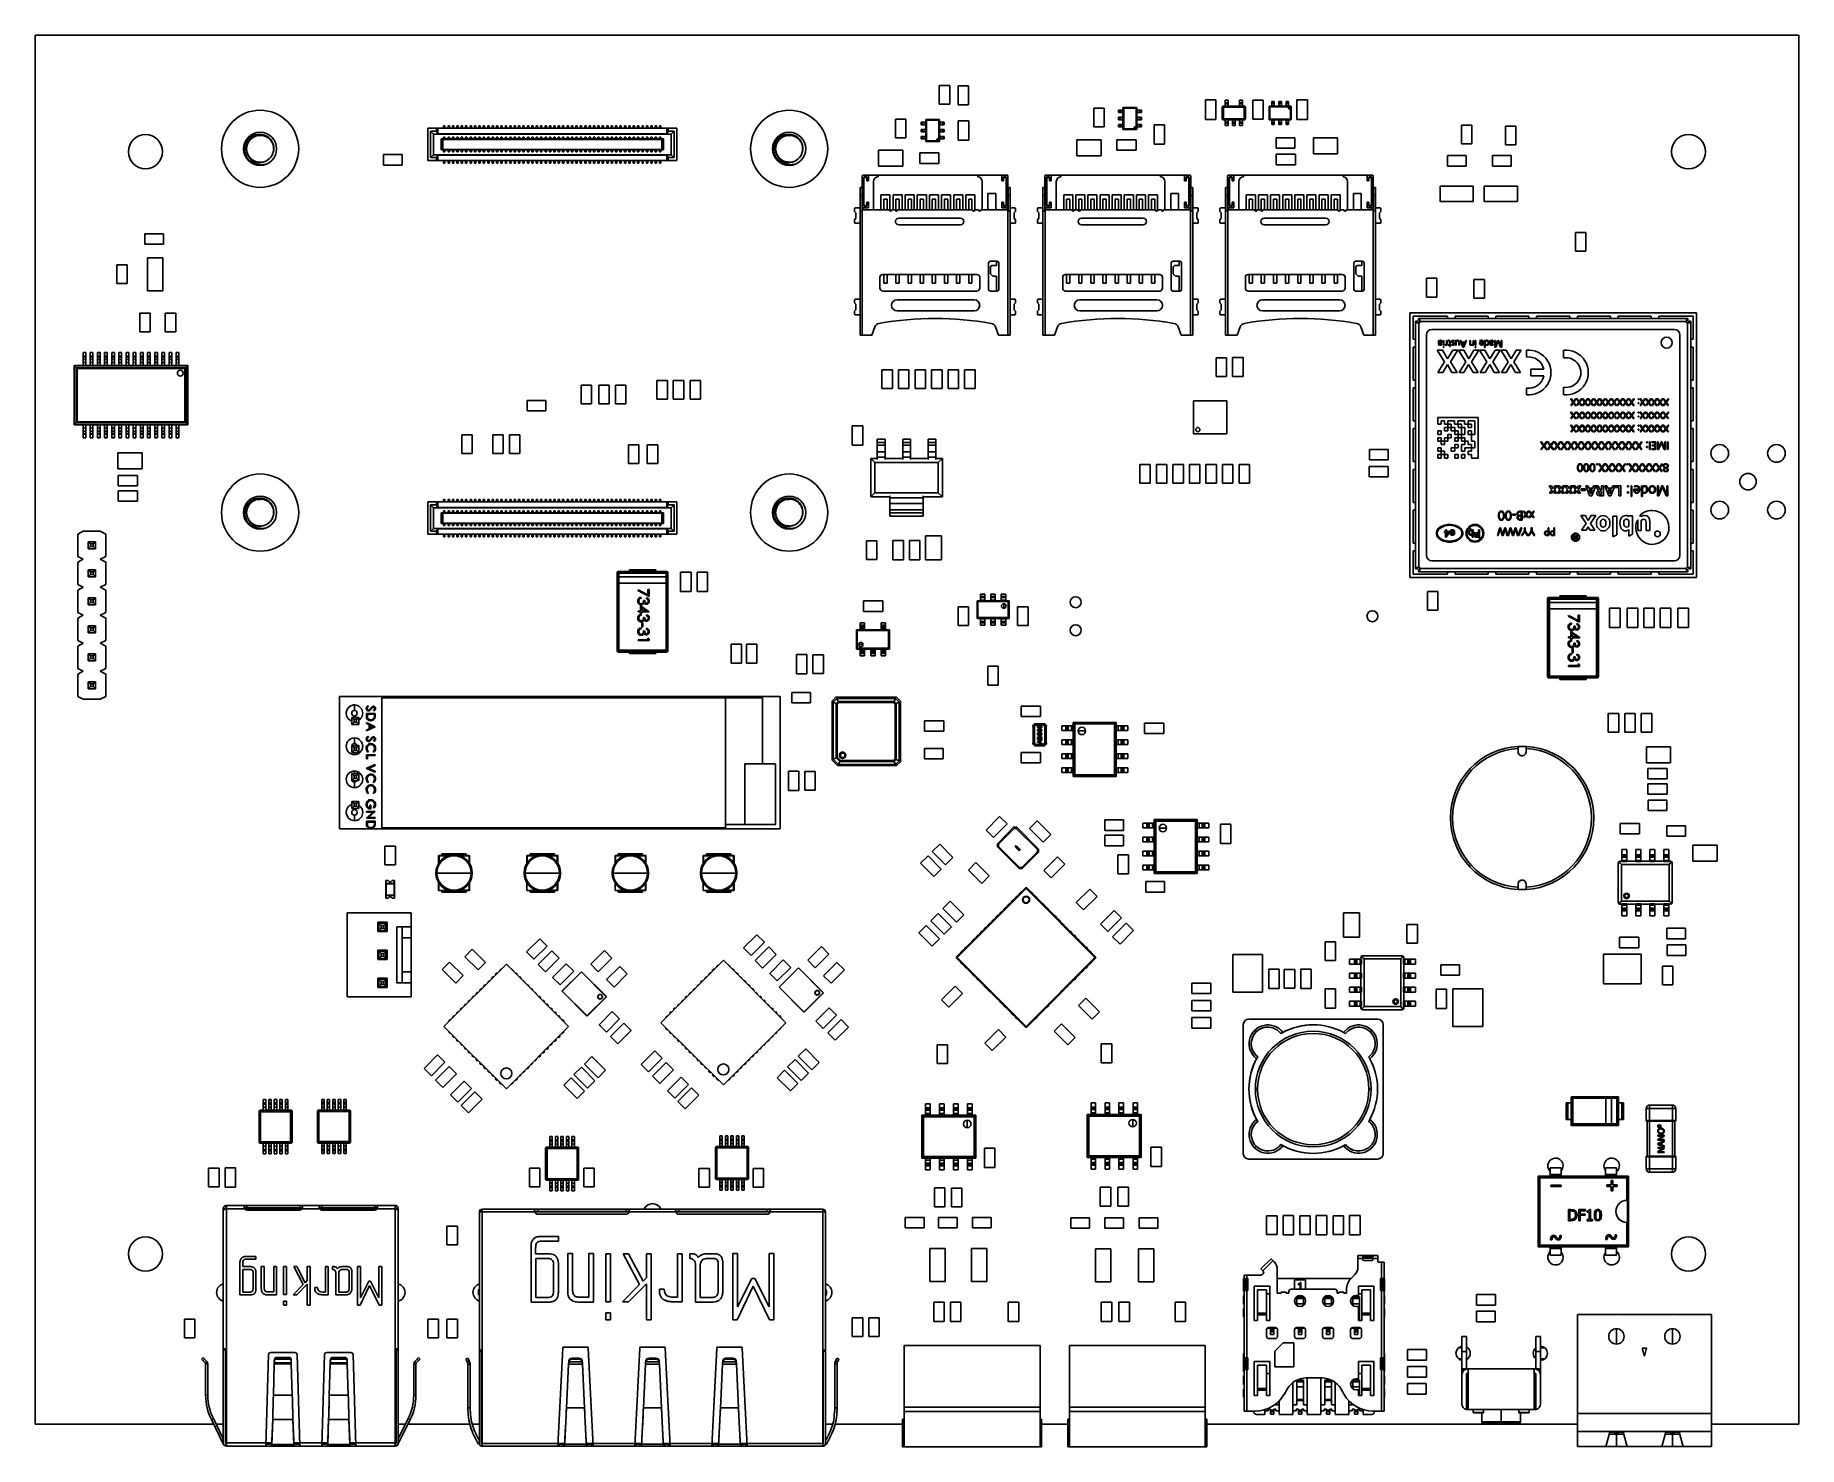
# Model space of a CAD drawing. Header units: millimetres. Extents: x 0 to 160, y -2 to 126.
import ezdxf

# ---------------------------------------------------------------- set-up
doc = ezdxf.new("R2010")
doc.units = ezdxf.units.MM

msp = doc.modelspace()

# ---------------------------------------------------------------- linework, layer by layer
at = {"color": 7, "linetype": 'Continuous', "lineweight": 25}
for p, q in [((0, 126), (0, 0)), ((160, 126), (0, 126)), ((160, 0), (160, 126)), ((82.02, 119.75), (82.02, 121.45)), ((82.02, 121.45), (82.98, 121.45)), ((82.98, 121.45), (82.98, 119.75)), ((83.72, 121.4), (84.67, 121.4)), ((83.72, 119.7), (83.72, 121.4)), ((84.67, 121.4), (84.67, 119.7)), ((107.12, 120.13), (106.17, 120.13)), ((106.17, 120.13), (106.17, 118.37)), ((107.12, 118.37), (107.12, 120.13)), ((107.97, 120.1), (107.97, 119.53)), ((108.22, 120.1), (107.97, 120.1)), ((108.22, 120.1), (108.22, 119.53)), ((109.27, 120.1), (109.27, 119.53)), ((109.52, 120.1), (109.27, 120.1)), ((109.52, 120.1), (109.52, 119.53)), ((110.47, 118.4), (110.47, 120.1)), ((110.47, 120.1), (111.42, 120.1)), ((111.42, 120.1), (111.42, 118.4)), ((114.47, 120.13), (114.47, 118.37)), ((115.42, 120.13), (114.47, 120.13)), ((115.42, 118.37), (115.42, 120.13)), ((20.4, 119.2), (20.4, 119.2)), ((68.4, 119.2), (68.4, 119.2)), ((82.98, 119.75), (82.02, 119.75)), ((84.67, 119.7), (83.72, 119.7)), ((96.04, 117.7), (96.04, 119.4)), ((96.04, 119.4), (96.99, 119.4)), ((96.99, 119.4), (96.99, 117.7)), ((98.27, 119.21), (98.27, 118.99)), ((98.27, 119.21), (98.35, 119.21)), ((98.27, 118.99), (98.35, 118.99)), ((98.27, 118.56), (98.43, 118.56)), ((98.27, 118.56), (98.27, 118.34)), ((98.35, 118.99), (98.35, 119.21)), ((98.35, 118.56), (98.35, 118.34)), ((98.43, 119.21), (98.43, 118.99)), ((98.43, 118.56), (98.43, 118.34)), ((98.43, 118.56), (98.7, 118.56)), ((98.63, 119.21), (98.63, 118.99)), ((98.63, 119.21), (98.7, 119.21)), ((98.63, 118.99), (98.7, 118.99)), ((98.63, 118.56), (98.63, 118.34)), ((98.69, 119.4), (98.69, 119.21)), ((98.71, 119.39), (98.69, 119.4)), ((98.69, 119.4), (98.69, 119.21)), ((98.69, 119.4), (98.69, 119.4)), ((98.69, 118.99), (98.69, 118.56)), ((98.69, 118.99), (98.69, 118.56)), ((98.7, 119.21), (98.7, 118.99)), ((98.7, 118.56), (98.7, 118.34)), ((99.93, 119.39), (98.71, 119.39)), ((98.71, 119.39), (98.71, 117.51)), ((98.74, 119.45), (98.76, 119.44)), ((98.74, 119.45), (99.89, 119.45)), ((98.74, 119.45), (98.74, 119.45)), ((98.76, 119.44), (98.76, 117.46)), ((98.76, 119.44), (99.88, 119.44)), ((99.88, 119.44), (99.89, 119.45)), ((99.88, 119.44), (99.88, 117.46)), ((99.89, 119.45), (99.89, 119.45)), ((99.94, 119.4), (99.93, 119.39)), ((99.93, 119.39), (99.93, 117.51)), ((99.94, 119.21), (99.94, 119.4)), ((99.94, 119.4), (99.94, 119.21)), ((99.94, 119.4), (99.94, 119.4)), ((99.94, 118.99), (99.94, 119.21)), ((99.94, 119.21), (100.01, 119.21)), ((99.94, 118.56), (99.94, 118.99)), ((99.94, 118.99), (99.94, 118.56)), ((99.94, 118.99), (100.01, 118.99)), ((99.94, 118.34), (99.94, 118.56)), ((99.94, 118.56), (100.01, 118.56)), ((100.01, 119.21), (100.01, 118.99)), ((100.01, 118.56), (100.01, 118.34)), ((100.21, 118.99), (100.21, 119.21)), ((100.21, 118.34), (100.21, 118.56)), ((100.28, 118.99), (100.28, 119.21)), ((100.28, 119.21), (100.37, 119.21)), ((100.28, 118.99), (100.37, 118.99)), ((100.28, 118.34), (100.28, 118.56)), ((100.28, 118.56), (100.37, 118.56)), ((100.37, 118.99), (100.37, 119.21)), ((100.37, 118.34), (100.37, 118.56)), ((107.8, 119.37), (107.69, 119.48)), ((107.69, 119.48), (107.69, 118.42)), ((107.69, 118.42), (107.8, 118.53)), ((107.79, 119.57), (107.9, 119.47)), ((107.97, 119.57), (107.79, 119.57)), ((107.9, 118.43), (107.79, 118.32)), ((107.8, 119.37), (107.8, 118.53)), ((109.59, 119.47), (107.9, 119.47)), ((107.9, 118.43), (109.59, 118.43)), ((108.22, 119.88), (107.97, 119.88)), ((108.22, 119.83), (107.97, 119.83)), ((108.22, 119.78), (107.97, 119.78)), ((108.22, 119.58), (107.97, 119.58)), ((108.22, 119.53), (107.97, 119.53)), ((109.27, 119.57), (108.22, 119.57)), ((109.52, 119.88), (109.27, 119.88)), ((109.52, 119.83), (109.27, 119.83)), ((109.52, 119.78), (109.27, 119.78)), ((109.52, 119.58), (109.27, 119.58)), ((109.52, 119.53), (109.27, 119.53)), ((109.7, 119.57), (109.52, 119.57)), ((109.59, 119.47), (109.7, 119.57)), ((109.7, 118.32), (109.59, 118.43)), ((109.79, 119.48), (109.69, 119.37)), ((109.69, 118.53), (109.69, 119.37)), ((109.69, 118.53), (109.79, 118.42)), ((109.79, 118.42), (109.79, 119.48)), ((111.42, 118.4), (110.47, 118.4)), ((111.96, 119.51), (111.94, 119.52)), ((111.94, 118.37), (111.94, 119.52)), ((111.94, 119.52), (111.94, 119.52)), ((111.96, 119.51), (113.93, 119.51)), ((111.96, 118.39), (111.96, 119.51)), ((112.18, 119.57), (111.99, 119.57)), ((111.99, 119.57), (112.01, 119.56)), ((111.99, 119.57), (112.18, 119.57)), ((111.99, 119.57), (111.99, 119.57)), ((112.01, 119.56), (112.01, 118.34)), ((112.01, 119.56), (113.88, 119.56)), ((112.41, 120), (112.18, 120)), ((112.18, 119.91), (112.18, 120)), ((112.41, 119.91), (112.18, 119.91)), ((112.41, 119.84), (112.18, 119.84)), ((112.18, 119.64), (112.41, 119.64)), ((112.18, 119.57), (112.18, 119.64)), ((112.41, 119.57), (112.18, 119.57)), ((112.41, 119.91), (112.41, 120)), ((112.41, 119.57), (112.41, 119.64)), ((112.83, 119.57), (112.41, 119.57)), ((112.41, 119.57), (112.83, 119.57)), ((113.06, 120), (112.83, 120)), ((112.83, 119.91), (112.83, 120)), ((113.06, 119.91), (112.83, 119.91)), ((113.06, 119.84), (112.83, 119.84)), ((112.83, 119.64), (113.06, 119.64)), ((112.83, 119.57), (112.83, 119.64)), ((113.06, 119.57), (112.83, 119.57)), ((113.06, 119.91), (113.06, 120)), ((113.06, 119.57), (113.06, 119.64)), ((113.48, 119.57), (113.06, 119.57)), ((113.06, 119.57), (113.48, 119.57)), ((113.71, 120), (113.48, 120)), ((113.48, 119.91), (113.48, 120)), ((113.71, 119.91), (113.48, 119.91)), ((113.71, 119.84), (113.48, 119.84)), ((113.48, 119.64), (113.71, 119.64)), ((113.48, 119.57), (113.48, 119.64)), ((113.71, 119.57), (113.48, 119.57)), ((113.71, 119.91), (113.71, 120)), ((113.71, 119.57), (113.71, 119.64)), ((113.89, 119.57), (113.71, 119.57)), ((113.71, 119.57), (113.89, 119.57)), ((113.88, 119.56), (113.89, 119.57)), ((113.88, 119.56), (113.88, 118.34)), ((113.89, 119.57), (113.89, 119.57)), ((113.94, 119.52), (113.93, 119.51)), ((113.93, 119.51), (113.93, 118.39)), ((113.94, 119.52), (113.94, 118.37)), ((113.94, 119.52), (113.94, 119.52)), ((58.21, 117.57), (35.61, 117.57)), ((35.61, 117.57), (35.61, 114.63)), ((35.86, 117.29), (36.12, 117.04)), ((35.86, 117.29), (36.41, 117.29)), ((35.86, 117.29), (35.86, 114.91)), ((57.7, 117.04), (36.12, 117.04)), ((36.12, 117.04), (36.12, 115.16)), ((36.41, 117.29), (36.41, 117.57)), ((36.51, 117.04), (36.41, 117.29)), ((36.51, 117.04), (36.51, 117.57)), ((36.51, 117.06), (57.31, 117.06)), ((37.05, 117.57), (37.05, 117.79)), ((37.05, 117.79), (37.17, 117.79)), ((37.05, 117.62), (37.17, 117.62)), ((37.17, 117.57), (37.17, 117.79)), ((37.45, 117.57), (37.45, 117.79)), ((37.45, 117.79), (37.57, 117.79)), ((37.45, 117.62), (37.57, 117.62)), ((37.57, 117.57), (37.57, 117.79)), ((37.85, 117.57), (37.85, 117.79)), ((37.85, 117.79), (37.97, 117.79)), ((37.85, 117.62), (37.97, 117.62)), ((37.97, 117.57), (37.97, 117.79)), ((38.25, 117.57), (38.25, 117.79)), ((38.25, 117.79), (38.37, 117.79)), ((38.25, 117.62), (38.37, 117.62)), ((38.37, 117.57), (38.37, 117.79)), ((38.65, 117.57), (38.65, 117.79)), ((38.65, 117.79), (38.77, 117.79)), ((38.65, 117.62), (38.77, 117.62)), ((38.77, 117.57), (38.77, 117.79)), ((39.05, 117.57), (39.05, 117.79)), ((39.05, 117.79), (39.17, 117.79)), ((39.05, 117.62), (39.17, 117.62)), ((39.17, 117.57), (39.17, 117.79)), ((39.45, 117.57), (39.45, 117.79)), ((39.45, 117.79), (39.57, 117.79)), ((39.45, 117.62), (39.57, 117.62)), ((39.57, 117.57), (39.57, 117.79)), ((39.85, 117.57), (39.85, 117.79)), ((39.85, 117.79), (39.97, 117.79)), ((39.85, 117.62), (39.97, 117.62)), ((39.97, 117.57), (39.97, 117.79)), ((40.25, 117.57), (40.25, 117.79)), ((40.25, 117.79), (40.37, 117.79)), ((40.25, 117.62), (40.37, 117.62)), ((40.37, 117.57), (40.37, 117.79)), ((40.65, 117.57), (40.65, 117.79)), ((40.65, 117.79), (40.77, 117.79)), ((40.65, 117.62), (40.77, 117.62)), ((40.77, 117.57), (40.77, 117.79)), ((41.05, 117.57), (41.05, 117.79)), ((41.05, 117.79), (41.17, 117.79)), ((41.05, 117.62), (41.17, 117.62)), ((41.17, 117.57), (41.17, 117.79)), ((41.45, 117.57), (41.45, 117.79)), ((41.45, 117.79), (41.57, 117.79)), ((41.45, 117.62), (41.57, 117.62)), ((41.57, 117.57), (41.57, 117.79)), ((41.85, 117.57), (41.85, 117.79)), ((41.85, 117.79), (41.97, 117.79)), ((41.85, 117.62), (41.97, 117.62)), ((41.97, 117.57), (41.97, 117.79)), ((42.25, 117.57), (42.25, 117.79)), ((42.25, 117.79), (42.37, 117.79)), ((42.25, 117.62), (42.37, 117.62)), ((42.37, 117.57), (42.37, 117.79)), ((42.65, 117.57), (42.65, 117.79)), ((42.65, 117.79), (42.77, 117.79)), ((42.65, 117.62), (42.77, 117.62)), ((42.77, 117.57), (42.77, 117.79)), ((43.05, 117.57), (43.05, 117.79)), ((43.05, 117.79), (43.17, 117.79)), ((43.05, 117.62), (43.17, 117.62)), ((43.17, 117.57), (43.17, 117.79)), ((43.45, 117.57), (43.45, 117.79)), ((43.45, 117.79), (43.57, 117.79)), ((43.45, 117.62), (43.57, 117.62)), ((43.57, 117.57), (43.57, 117.79)), ((43.85, 117.57), (43.85, 117.79)), ((43.85, 117.79), (43.97, 117.79)), ((43.85, 117.62), (43.97, 117.62)), ((43.97, 117.57), (43.97, 117.79)), ((44.25, 117.57), (44.25, 117.79)), ((44.25, 117.79), (44.37, 117.79)), ((44.25, 117.62), (44.37, 117.62)), ((44.37, 117.57), (44.37, 117.79)), ((44.65, 117.57), (44.65, 117.79)), ((44.65, 117.79), (44.77, 117.79)), ((44.65, 117.62), (44.77, 117.62)), ((44.77, 117.57), (44.77, 117.79)), ((45.05, 117.57), (45.05, 117.79)), ((45.05, 117.79), (45.17, 117.79)), ((45.05, 117.62), (45.17, 117.62)), ((45.17, 117.57), (45.17, 117.79)), ((45.45, 117.57), (45.45, 117.79)), ((45.45, 117.79), (45.57, 117.79)), ((45.45, 117.62), (45.57, 117.62)), ((45.57, 117.57), (45.57, 117.79)), ((45.85, 117.57), (45.85, 117.79)), ((45.85, 117.79), (45.97, 117.79)), ((45.85, 117.62), (45.97, 117.62)), ((45.97, 117.57), (45.97, 117.79)), ((46.25, 117.57), (46.25, 117.79)), ((46.25, 117.79), (46.37, 117.79)), ((46.25, 117.62), (46.37, 117.62)), ((46.37, 117.57), (46.37, 117.79)), ((46.65, 117.57), (46.65, 117.79)), ((46.65, 117.79), (46.77, 117.79)), ((46.65, 117.62), (46.77, 117.62)), ((46.77, 117.57), (46.77, 117.79)), ((47.05, 117.57), (47.05, 117.79)), ((47.05, 117.79), (47.17, 117.79)), ((47.05, 117.62), (47.17, 117.62)), ((47.17, 117.57), (47.17, 117.79)), ((47.45, 117.57), (47.45, 117.79)), ((47.45, 117.79), (47.57, 117.79)), ((47.45, 117.62), (47.57, 117.62)), ((47.57, 117.57), (47.57, 117.79)), ((47.85, 117.57), (47.85, 117.79)), ((47.85, 117.79), (47.97, 117.79)), ((47.85, 117.62), (47.97, 117.62)), ((47.97, 117.57), (47.97, 117.79)), ((48.25, 117.57), (48.25, 117.79)), ((48.25, 117.79), (48.37, 117.79)), ((48.25, 117.62), (48.37, 117.62)), ((48.37, 117.57), (48.37, 117.79)), ((48.65, 117.57), (48.65, 117.79)), ((48.65, 117.79), (48.77, 117.79)), ((48.65, 117.62), (48.77, 117.62)), ((48.77, 117.57), (48.77, 117.79)), ((49.05, 117.57), (49.05, 117.79)), ((49.05, 117.79), (49.17, 117.79)), ((49.05, 117.62), (49.17, 117.62)), ((49.17, 117.57), (49.17, 117.79)), ((49.45, 117.57), (49.45, 117.79)), ((49.45, 117.79), (49.57, 117.79)), ((49.45, 117.62), (49.57, 117.62)), ((49.57, 117.57), (49.57, 117.79)), ((49.85, 117.57), (49.85, 117.79)), ((49.85, 117.79), (49.97, 117.79)), ((49.85, 117.62), (49.97, 117.62)), ((49.97, 117.57), (49.97, 117.79)), ((50.25, 117.57), (50.25, 117.79)), ((50.25, 117.79), (50.37, 117.79)), ((50.25, 117.62), (50.37, 117.62)), ((50.37, 117.57), (50.37, 117.79)), ((50.65, 117.57), (50.65, 117.79)), ((50.65, 117.79), (50.77, 117.79)), ((50.65, 117.62), (50.77, 117.62)), ((50.77, 117.57), (50.77, 117.79)), ((51.05, 117.57), (51.05, 117.79)), ((51.05, 117.79), (51.17, 117.79)), ((51.05, 117.62), (51.17, 117.62)), ((51.17, 117.57), (51.17, 117.79)), ((51.45, 117.57), (51.45, 117.79)), ((51.45, 117.79), (51.57, 117.79)), ((51.45, 117.62), (51.57, 117.62)), ((51.57, 117.57), (51.57, 117.79)), ((51.85, 117.57), (51.85, 117.79)), ((51.85, 117.79), (51.97, 117.79)), ((51.85, 117.62), (51.97, 117.62)), ((51.97, 117.57), (51.97, 117.79)), ((52.25, 117.57), (52.25, 117.79)), ((52.25, 117.79), (52.37, 117.79)), ((52.25, 117.62), (52.37, 117.62)), ((52.37, 117.57), (52.37, 117.79)), ((52.65, 117.57), (52.65, 117.79)), ((52.65, 117.79), (52.77, 117.79)), ((52.65, 117.62), (52.77, 117.62)), ((52.77, 117.57), (52.77, 117.79)), ((53.05, 117.57), (53.05, 117.79)), ((53.05, 117.79), (53.17, 117.79)), ((53.05, 117.62), (53.17, 117.62)), ((53.17, 117.57), (53.17, 117.79)), ((53.45, 117.57), (53.45, 117.79)), ((53.45, 117.79), (53.57, 117.79)), ((53.45, 117.62), (53.57, 117.62)), ((53.57, 117.57), (53.57, 117.79)), ((53.85, 117.57), (53.85, 117.79)), ((53.85, 117.79), (53.97, 117.79)), ((53.85, 117.62), (53.97, 117.62)), ((53.97, 117.57), (53.97, 117.79)), ((54.25, 117.57), (54.25, 117.79)), ((54.25, 117.79), (54.37, 117.79)), ((54.25, 117.62), (54.37, 117.62)), ((54.37, 117.57), (54.37, 117.79)), ((54.65, 117.57), (54.65, 117.79)), ((54.65, 117.79), (54.77, 117.79)), ((54.65, 117.62), (54.77, 117.62)), ((54.77, 117.57), (54.77, 117.79)), ((55.05, 117.57), (55.05, 117.79)), ((55.05, 117.79), (55.17, 117.79)), ((55.05, 117.62), (55.17, 117.62)), ((55.17, 117.57), (55.17, 117.79)), ((55.45, 117.57), (55.45, 117.79)), ((55.45, 117.79), (55.57, 117.79)), ((55.45, 117.62), (55.57, 117.62)), ((55.57, 117.57), (55.57, 117.79)), ((55.85, 117.57), (55.85, 117.79)), ((55.85, 117.79), (55.97, 117.79)), ((55.85, 117.62), (55.97, 117.62)), ((55.97, 117.57), (55.97, 117.79)), ((56.25, 117.57), (56.25, 117.79)), ((56.25, 117.79), (56.37, 117.79)), ((56.25, 117.62), (56.37, 117.62)), ((56.37, 117.57), (56.37, 117.79)), ((56.65, 117.57), (56.65, 117.79)), ((56.65, 117.79), (56.77, 117.79)), ((56.65, 117.62), (56.77, 117.62)), ((56.77, 117.57), (56.77, 117.79)), ((57.31, 117.57), (57.31, 117.04)), ((57.41, 117.29), (57.31, 117.04)), ((57.41, 117.57), (57.41, 117.29)), ((57.41, 117.29), (57.96, 117.29)), ((57.96, 117.29), (57.7, 117.04)), ((57.7, 117.04), (57.7, 115.16)), ((57.96, 114.91), (57.96, 117.29)), ((58.21, 114.63), (58.21, 117.57)), ((78.04, 116.7), (78.04, 118.4)), ((78.04, 118.4), (78.99, 118.4)), ((78.99, 118.4), (78.99, 116.7)), ((80.37, 118.11), (80.37, 117.89)), ((80.37, 118.11), (80.45, 118.11)), ((80.37, 117.89), (80.45, 117.89)), ((80.37, 117.46), (80.53, 117.46)), ((80.37, 117.46), (80.37, 117.24)), ((80.37, 117.24), (80.53, 117.24)), ((80.37, 116.81), (80.37, 116.59)), ((80.37, 116.81), (80.45, 116.81)), ((80.45, 117.89), (80.45, 118.11)), ((80.45, 117.46), (80.45, 117.24)), ((80.45, 116.59), (80.45, 116.81)), ((80.53, 118.11), (80.53, 117.89)), ((80.53, 117.46), (80.53, 117.24)), ((80.53, 117.46), (80.8, 117.46)), ((80.53, 117.24), (80.8, 117.24)), ((80.53, 116.81), (80.53, 116.59)), ((80.73, 118.11), (80.73, 117.89)), ((80.73, 118.11), (80.8, 118.11)), ((80.73, 117.89), (80.8, 117.89)), ((80.73, 117.46), (80.73, 117.24)), ((80.73, 116.81), (80.73, 116.59)), ((80.73, 116.81), (80.8, 116.81)), ((80.79, 118.3), (80.79, 118.11)), ((80.81, 118.29), (80.79, 118.3)), ((80.79, 118.3), (80.79, 118.11)), ((80.79, 118.3), (80.79, 118.3)), ((80.79, 117.89), (80.79, 117.46)), ((80.79, 117.89), (80.79, 117.46)), ((80.79, 117.24), (80.79, 116.81)), ((80.79, 117.24), (80.79, 116.81)), ((80.8, 118.11), (80.8, 117.89)), ((80.8, 117.46), (80.8, 117.24)), ((80.8, 116.81), (80.8, 116.59)), ((82.03, 118.29), (80.81, 118.29)), ((80.81, 118.29), (80.81, 116.41)), ((80.84, 118.35), (80.86, 118.34)), ((80.84, 118.35), (81.99, 118.35)), ((80.84, 118.35), (80.84, 118.35)), ((80.86, 118.34), (80.86, 116.36)), ((80.86, 118.34), (81.98, 118.34)), ((81.98, 118.34), (81.99, 118.35)), ((81.98, 118.34), (81.98, 116.36)), ((81.99, 118.35), (81.99, 118.35)), ((82.04, 118.3), (82.03, 118.29)), ((82.03, 118.29), (82.03, 116.41)), ((82.04, 118.11), (82.04, 118.3)), ((82.04, 118.3), (82.04, 118.11)), ((82.04, 118.3), (82.04, 118.3)), ((82.04, 117.89), (82.04, 118.11)), ((82.04, 118.11), (82.11, 118.11)), ((82.04, 117.46), (82.04, 117.89)), ((82.04, 117.89), (82.04, 117.46)), ((82.04, 117.89), (82.11, 117.89)), ((82.04, 117.24), (82.04, 117.46)), ((82.04, 117.46), (82.11, 117.46)), ((82.04, 116.81), (82.04, 117.24)), ((82.04, 117.24), (82.04, 116.81)), ((82.04, 117.24), (82.11, 117.24)), ((82.04, 116.59), (82.04, 116.81)), ((82.04, 116.81), (82.11, 116.81)), ((82.11, 118.11), (82.11, 117.89)), ((82.11, 117.46), (82.11, 117.24)), ((82.11, 116.81), (82.11, 116.59)), ((82.31, 117.89), (82.31, 118.11)), ((82.31, 117.24), (82.31, 117.46)), ((82.31, 116.59), (82.31, 116.81)), ((82.38, 117.89), (82.38, 118.11)), ((82.38, 118.11), (82.47, 118.11)), ((82.38, 117.89), (82.47, 117.89)), ((82.38, 117.24), (82.38, 117.46)), ((82.38, 117.46), (82.47, 117.46)), ((82.38, 117.24), (82.47, 117.24)), ((82.38, 116.59), (82.38, 116.81)), ((82.38, 116.81), (82.47, 116.81)), ((82.47, 117.89), (82.47, 118.11)), ((82.47, 117.24), (82.47, 117.46)), ((82.47, 116.59), (82.47, 116.81)), ((84.7, 118.23), (83.75, 118.23)), ((83.75, 118.23), (83.75, 116.48)), ((84.7, 116.48), (84.7, 118.23)), ((96.99, 117.7), (96.04, 117.7)), ((98.27, 118.34), (98.43, 118.34)), ((98.27, 117.91), (98.27, 117.69)), ((98.27, 117.91), (98.35, 117.91)), ((98.27, 117.69), (98.35, 117.69)), ((98.35, 117.69), (98.35, 117.91)), ((98.43, 118.34), (98.7, 118.34)), ((98.43, 117.91), (98.43, 117.69)), ((98.63, 117.91), (98.63, 117.69)), ((98.63, 117.91), (98.7, 117.91)), ((98.63, 117.69), (98.7, 117.69)), ((98.69, 118.34), (98.69, 117.91)), ((98.69, 118.34), (98.69, 117.91)), ((98.69, 117.69), (98.69, 117.5)), ((98.69, 117.69), (98.69, 117.5)), ((98.69, 117.5), (98.71, 117.51)), ((98.69, 117.5), (98.69, 117.5)), ((98.7, 117.91), (98.7, 117.69)), ((99.93, 117.51), (98.71, 117.51)), ((98.76, 117.46), (98.74, 117.45)), ((99.89, 117.45), (98.74, 117.45)), ((99.88, 117.46), (98.76, 117.46)), ((99.89, 117.45), (99.88, 117.46)), ((99.89, 117.45), (99.89, 117.45)), ((99.93, 117.51), (99.94, 117.5)), ((99.94, 117.91), (99.94, 118.34)), ((99.94, 118.34), (99.94, 117.91)), ((99.94, 118.34), (100.01, 118.34)), ((99.94, 117.69), (99.94, 117.91)), ((99.94, 117.91), (100.01, 117.91)), ((99.94, 117.5), (99.94, 117.69)), ((99.94, 117.69), (99.94, 117.5)), ((99.94, 117.69), (100.01, 117.69)), ((99.94, 117.5), (99.94, 117.5)), ((100.01, 117.91), (100.01, 117.69)), ((100.21, 117.69), (100.21, 117.91)), ((100.28, 118.34), (100.37, 118.34)), ((100.28, 117.69), (100.28, 117.91)), ((100.28, 117.91), (100.37, 117.91)), ((100.28, 117.69), (100.37, 117.69)), ((100.37, 117.69), (100.37, 117.91)), ((102.46, 117.87), (101.51, 117.87)), ((101.51, 117.87), (101.51, 116.12)), ((102.46, 116.12), (102.46, 117.87)), ((106.17, 118.37), (107.12, 118.37)), ((107.79, 118.32), (107.97, 118.32)), ((108.22, 118.37), (107.97, 118.37)), ((107.97, 117.8), (107.97, 118.37)), ((108.22, 118.32), (107.97, 118.32)), ((108.22, 118.12), (107.97, 118.12)), ((108.22, 118.07), (107.97, 118.07)), ((108.22, 118.02), (107.97, 118.02)), ((108.22, 117.8), (107.97, 117.8)), ((108.22, 117.8), (108.22, 118.37)), ((108.22, 118.32), (108.62, 118.32)), ((108.87, 118.37), (108.62, 118.37)), ((108.62, 117.8), (108.62, 118.37)), ((108.87, 118.32), (108.62, 118.32)), ((108.87, 118.12), (108.62, 118.12)), ((108.87, 118.07), (108.62, 118.07)), ((108.87, 118.02), (108.62, 118.02)), ((108.87, 117.8), (108.62, 117.8)), ((108.87, 117.8), (108.87, 118.37)), ((108.87, 118.32), (109.27, 118.32)), ((109.52, 118.37), (109.27, 118.37)), ((109.27, 117.8), (109.27, 118.37)), ((109.52, 118.32), (109.27, 118.32)), ((109.52, 118.12), (109.27, 118.12)), ((109.52, 118.07), (109.27, 118.07)), ((109.52, 118.02), (109.27, 118.02)), ((109.52, 117.8), (109.27, 117.8)), ((109.52, 117.8), (109.52, 118.37)), ((109.52, 118.32), (109.7, 118.32)), ((111.94, 118.37), (111.96, 118.39)), ((111.94, 118.37), (111.94, 118.37)), ((111.96, 118.39), (113.93, 118.39)), ((112.01, 118.34), (111.99, 118.32)), ((111.99, 118.32), (112.18, 118.32)), ((111.99, 118.32), (112.18, 118.32)), ((111.99, 118.32), (111.99, 118.32)), ((112.01, 118.34), (113.88, 118.34)), ((112.18, 118.33), (112.41, 118.33)), ((112.18, 118.26), (112.18, 118.33)), ((112.18, 118.26), (112.41, 118.26)), ((112.18, 118.06), (112.41, 118.06)), ((112.41, 117.98), (112.18, 117.98)), ((112.18, 117.9), (112.18, 117.98)), ((112.18, 117.9), (112.41, 117.9)), ((112.41, 118.26), (112.41, 118.33)), ((112.41, 118.32), (112.83, 118.32)), ((112.41, 118.32), (112.83, 118.32)), ((112.41, 117.9), (112.41, 117.98)), ((112.83, 118.33), (113.06, 118.33)), ((112.83, 118.06), (112.83, 118.33)), ((112.83, 118.26), (113.06, 118.26)), ((112.83, 118.06), (113.06, 118.06)), ((112.83, 117.9), (112.83, 118.06)), ((112.83, 117.98), (113.06, 117.98)), ((112.83, 117.9), (113.06, 117.9)), ((113.06, 118.06), (113.06, 118.33)), ((113.06, 118.32), (113.48, 118.32)), ((113.06, 118.32), (113.48, 118.32)), ((113.06, 117.9), (113.06, 118.06)), ((113.48, 118.33), (113.71, 118.33)), ((113.48, 118.26), (113.48, 118.33)), ((113.48, 118.26), (113.71, 118.26)), ((113.48, 118.06), (113.71, 118.06)), ((113.71, 117.98), (113.48, 117.98)), ((113.48, 117.9), (113.48, 117.98)), ((113.48, 117.9), (113.71, 117.9)), ((113.71, 118.26), (113.71, 118.33)), ((113.71, 118.32), (113.89, 118.32)), ((113.71, 118.32), (113.89, 118.32)), ((113.71, 117.9), (113.71, 117.98)), ((113.89, 118.32), (113.88, 118.34)), ((113.89, 118.32), (113.89, 118.32)), ((113.93, 118.39), (113.94, 118.37)), ((114.47, 118.37), (115.42, 118.37)), ((129.39, 117.86), (130.34, 117.86)), ((129.39, 116.16), (129.39, 117.86)), ((130.34, 117.86), (130.34, 116.16)), ((133.39, 116.06), (133.39, 117.76)), ((133.39, 117.76), (134.34, 117.76)), ((134.34, 117.76), (134.34, 116.06)), ((57, 116.59), (36.82, 116.59)), ((36.82, 116.59), (36.82, 115.6)), ((36.82, 116.54), (57, 116.54)), ((36.82, 115.65), (57, 115.65)), ((36.82, 115.6), (57, 115.6)), ((37, 116.59), (36.97, 116.54)), ((36.97, 116.54), (36.97, 115.65)), ((37, 115.6), (36.97, 115.65)), ((37.05, 116.59), (37.05, 116.77)), ((37.05, 116.77), (37.17, 116.77)), ((37.05, 116.75), (37.17, 116.75)), ((37.05, 116.64), (37.17, 116.64)), ((37.05, 116.6), (37.17, 116.6)), ((37.17, 115.6), (37.05, 115.6)), ((37.05, 115.6), (37.05, 115.42)), ((37.17, 115.55), (37.05, 115.55)), ((37.17, 115.45), (37.05, 115.45)), ((37.17, 115.42), (37.05, 115.42)), ((37.17, 116.59), (37.17, 116.77)), ((37.17, 115.42), (37.17, 115.6)), ((37.45, 116.59), (37.45, 116.77)), ((37.45, 116.77), (37.57, 116.77)), ((37.45, 116.75), (37.57, 116.75)), ((37.45, 116.64), (37.57, 116.64)), ((37.45, 116.6), (37.57, 116.6)), ((37.57, 115.6), (37.45, 115.6)), ((37.45, 115.6), (37.45, 115.42)), ((37.57, 115.55), (37.45, 115.55)), ((37.57, 115.45), (37.45, 115.45)), ((37.57, 115.42), (37.45, 115.42)), ((37.57, 116.59), (37.57, 116.77)), ((37.57, 115.6), (37.57, 115.42)), ((37.85, 116.59), (37.85, 116.77)), ((37.85, 116.77), (37.97, 116.77)), ((37.85, 116.75), (37.97, 116.75)), ((37.85, 116.64), (37.97, 116.64)), ((37.85, 116.6), (37.97, 116.6)), ((37.97, 115.6), (37.85, 115.6)), ((37.85, 115.6), (37.85, 115.42)), ((37.97, 115.55), (37.85, 115.55)), ((37.97, 115.45), (37.85, 115.45)), ((37.97, 115.42), (37.85, 115.42)), ((37.97, 116.59), (37.97, 116.77)), ((37.97, 115.42), (37.97, 115.6)), ((38.25, 116.59), (38.25, 116.77)), ((38.25, 116.77), (38.37, 116.77)), ((38.25, 116.75), (38.37, 116.75)), ((38.25, 116.64), (38.37, 116.64)), ((38.25, 116.6), (38.37, 116.6)), ((38.25, 115.6), (38.25, 115.42)), ((38.37, 115.6), (38.25, 115.6)), ((38.37, 115.55), (38.25, 115.55)), ((38.37, 115.45), (38.25, 115.45)), ((38.37, 115.42), (38.25, 115.42)), ((38.37, 116.59), (38.37, 116.77)), ((38.37, 115.42), (38.37, 115.6)), ((38.65, 116.59), (38.65, 116.77)), ((38.65, 116.77), (38.77, 116.77)), ((38.65, 116.75), (38.77, 116.75)), ((38.65, 116.64), (38.77, 116.64)), ((38.65, 116.6), (38.77, 116.6)), ((38.77, 115.6), (38.65, 115.6)), ((38.65, 115.6), (38.65, 115.42)), ((38.77, 115.55), (38.65, 115.55)), ((38.77, 115.45), (38.65, 115.45)), ((38.77, 115.42), (38.65, 115.42)), ((38.77, 116.59), (38.77, 116.77)), ((38.77, 115.42), (38.77, 115.6)), ((39.05, 116.59), (39.05, 116.77)), ((39.05, 116.77), (39.17, 116.77)), ((39.05, 116.75), (39.17, 116.75)), ((39.05, 116.64), (39.17, 116.64)), ((39.05, 116.6), (39.17, 116.6)), ((39.17, 115.6), (39.05, 115.6)), ((39.05, 115.6), (39.05, 115.42)), ((39.17, 115.55), (39.05, 115.55)), ((39.17, 115.45), (39.05, 115.45)), ((39.17, 115.42), (39.05, 115.42)), ((39.17, 116.59), (39.17, 116.77)), ((39.17, 115.6), (39.17, 115.42)), ((39.45, 116.59), (39.45, 116.77)), ((39.45, 116.77), (39.57, 116.77)), ((39.45, 116.75), (39.57, 116.75)), ((39.45, 116.64), (39.57, 116.64)), ((39.45, 116.6), (39.57, 116.6)), ((39.45, 115.6), (39.45, 115.42)), ((39.57, 115.6), (39.45, 115.6)), ((39.57, 115.55), (39.45, 115.55)), ((39.57, 115.45), (39.45, 115.45)), ((39.57, 115.42), (39.45, 115.42)), ((39.57, 116.59), (39.57, 116.77)), ((39.57, 115.6), (39.57, 115.42)), ((39.85, 116.59), (39.85, 116.77)), ((39.85, 116.77), (39.97, 116.77)), ((39.85, 116.75), (39.97, 116.75)), ((39.85, 116.64), (39.97, 116.64)), ((39.85, 116.6), (39.97, 116.6)), ((39.97, 115.6), (39.85, 115.6)), ((39.85, 115.6), (39.85, 115.42)), ((39.97, 115.55), (39.85, 115.55)), ((39.97, 115.45), (39.85, 115.45)), ((39.97, 115.42), (39.85, 115.42)), ((39.97, 116.59), (39.97, 116.77)), ((39.97, 115.6), (39.97, 115.42)), ((40.25, 116.59), (40.25, 116.77)), ((40.25, 116.77), (40.37, 116.77)), ((40.25, 116.75), (40.37, 116.75)), ((40.25, 116.64), (40.37, 116.64)), ((40.25, 116.6), (40.37, 116.6)), ((40.37, 115.6), (40.25, 115.6)), ((40.25, 115.6), (40.25, 115.42)), ((40.37, 115.55), (40.25, 115.55)), ((40.37, 115.45), (40.25, 115.45)), ((40.37, 115.42), (40.25, 115.42)), ((40.37, 116.59), (40.37, 116.77)), ((40.37, 115.6), (40.37, 115.42)), ((40.65, 116.59), (40.65, 116.77)), ((40.65, 116.77), (40.77, 116.77)), ((40.65, 116.75), (40.77, 116.75)), ((40.65, 116.64), (40.77, 116.64)), ((40.65, 116.6), (40.77, 116.6)), ((40.65, 115.6), (40.65, 115.42)), ((40.77, 115.6), (40.65, 115.6)), ((40.77, 115.55), (40.65, 115.55)), ((40.77, 115.45), (40.65, 115.45)), ((40.77, 115.42), (40.65, 115.42)), ((40.77, 116.59), (40.77, 116.77)), ((40.77, 115.42), (40.77, 115.6)), ((41.05, 116.59), (41.05, 116.77)), ((41.05, 116.77), (41.17, 116.77)), ((41.05, 116.75), (41.17, 116.75)), ((41.05, 116.64), (41.17, 116.64)), ((41.05, 116.6), (41.17, 116.6)), ((41.17, 115.6), (41.05, 115.6)), ((41.05, 115.6), (41.05, 115.42)), ((41.17, 115.55), (41.05, 115.55)), ((41.17, 115.45), (41.05, 115.45)), ((41.17, 115.42), (41.05, 115.42)), ((41.17, 116.59), (41.17, 116.77)), ((41.17, 115.42), (41.17, 115.6)), ((41.45, 116.59), (41.45, 116.77)), ((41.45, 116.77), (41.57, 116.77)), ((41.45, 116.75), (41.57, 116.75)), ((41.45, 116.64), (41.57, 116.64)), ((41.45, 116.6), (41.57, 116.6)), ((41.45, 115.6), (41.45, 115.42)), ((41.57, 115.6), (41.45, 115.6)), ((41.57, 115.55), (41.45, 115.55)), ((41.57, 115.45), (41.45, 115.45)), ((41.57, 115.42), (41.45, 115.42)), ((41.57, 116.59), (41.57, 116.77)), ((41.57, 115.6), (41.57, 115.42)), ((41.85, 116.59), (41.85, 116.77)), ((41.85, 116.77), (41.97, 116.77)), ((41.85, 116.75), (41.97, 116.75)), ((41.85, 116.64), (41.97, 116.64)), ((41.85, 116.6), (41.97, 116.6)), ((41.97, 115.6), (41.85, 115.6)), ((41.85, 115.6), (41.85, 115.42)), ((41.97, 115.55), (41.85, 115.55)), ((41.97, 115.45), (41.85, 115.45)), ((41.97, 115.42), (41.85, 115.42)), ((41.97, 116.59), (41.97, 116.77)), ((41.97, 115.42), (41.97, 115.6)), ((42.25, 116.59), (42.25, 116.77)), ((42.25, 116.77), (42.37, 116.77)), ((42.25, 116.75), (42.37, 116.75)), ((42.25, 116.64), (42.37, 116.64)), ((42.25, 116.6), (42.37, 116.6)), ((42.37, 115.6), (42.25, 115.6)), ((42.25, 115.6), (42.25, 115.42)), ((42.37, 115.55), (42.25, 115.55)), ((42.37, 115.45), (42.25, 115.45)), ((42.37, 115.42), (42.25, 115.42)), ((42.37, 116.59), (42.37, 116.77)), ((42.37, 115.42), (42.37, 115.6)), ((42.65, 116.59), (42.65, 116.77)), ((42.65, 116.77), (42.77, 116.77)), ((42.65, 116.75), (42.77, 116.75)), ((42.65, 116.64), (42.77, 116.64)), ((42.65, 116.6), (42.77, 116.6)), ((42.65, 115.6), (42.65, 115.42)), ((42.77, 115.6), (42.65, 115.6)), ((42.77, 115.55), (42.65, 115.55)), ((42.77, 115.45), (42.65, 115.45)), ((42.77, 115.42), (42.65, 115.42)), ((42.77, 116.59), (42.77, 116.77)), ((42.77, 115.42), (42.77, 115.6)), ((43.05, 116.59), (43.05, 116.77)), ((43.05, 116.77), (43.17, 116.77)), ((43.05, 116.75), (43.17, 116.75)), ((43.05, 116.64), (43.17, 116.64)), ((43.05, 116.6), (43.17, 116.6)), ((43.05, 115.6), (43.05, 115.42)), ((43.17, 115.6), (43.05, 115.6)), ((43.17, 115.55), (43.05, 115.55)), ((43.17, 115.45), (43.05, 115.45)), ((43.17, 115.42), (43.05, 115.42)), ((43.17, 116.59), (43.17, 116.77)), ((43.17, 115.42), (43.17, 115.6)), ((43.45, 116.59), (43.45, 116.77)), ((43.45, 116.77), (43.57, 116.77)), ((43.45, 116.75), (43.57, 116.75)), ((43.45, 116.64), (43.57, 116.64)), ((43.45, 116.6), (43.57, 116.6)), ((43.57, 115.6), (43.45, 115.6)), ((43.45, 115.6), (43.45, 115.42)), ((43.57, 115.55), (43.45, 115.55)), ((43.57, 115.45), (43.45, 115.45)), ((43.57, 115.42), (43.45, 115.42)), ((43.57, 116.59), (43.57, 116.77)), ((43.57, 115.42), (43.57, 115.6)), ((43.85, 116.59), (43.85, 116.77)), ((43.85, 116.77), (43.97, 116.77)), ((43.85, 116.75), (43.97, 116.75)), ((43.85, 116.64), (43.97, 116.64)), ((43.85, 116.6), (43.97, 116.6)), ((43.97, 115.6), (43.85, 115.6)), ((43.85, 115.6), (43.85, 115.42)), ((43.97, 115.55), (43.85, 115.55)), ((43.97, 115.45), (43.85, 115.45)), ((43.97, 115.42), (43.85, 115.42)), ((43.97, 116.59), (43.97, 116.77)), ((43.97, 115.42), (43.97, 115.6)), ((44.25, 116.59), (44.25, 116.77)), ((44.25, 116.77), (44.37, 116.77)), ((44.25, 116.75), (44.37, 116.75)), ((44.25, 116.64), (44.37, 116.64)), ((44.25, 116.6), (44.37, 116.6)), ((44.25, 115.6), (44.25, 115.42)), ((44.37, 115.6), (44.25, 115.6)), ((44.37, 115.55), (44.25, 115.55)), ((44.37, 115.45), (44.25, 115.45)), ((44.37, 115.42), (44.25, 115.42)), ((44.37, 116.59), (44.37, 116.77)), ((44.37, 115.42), (44.37, 115.6)), ((44.65, 116.59), (44.65, 116.77)), ((44.65, 116.77), (44.77, 116.77)), ((44.65, 116.75), (44.77, 116.75)), ((44.65, 116.64), (44.77, 116.64)), ((44.65, 116.6), (44.77, 116.6)), ((44.77, 115.6), (44.65, 115.6)), ((44.65, 115.6), (44.65, 115.42)), ((44.77, 115.55), (44.65, 115.55)), ((44.77, 115.45), (44.65, 115.45)), ((44.77, 115.42), (44.65, 115.42)), ((44.77, 116.59), (44.77, 116.77)), ((44.77, 115.6), (44.77, 115.42)), ((45.05, 116.59), (45.05, 116.77)), ((45.05, 116.77), (45.17, 116.77)), ((45.05, 116.75), (45.17, 116.75)), ((45.05, 116.64), (45.17, 116.64)), ((45.05, 116.6), (45.17, 116.6)), ((45.05, 115.6), (45.05, 115.42)), ((45.17, 115.6), (45.05, 115.6)), ((45.17, 115.55), (45.05, 115.55)), ((45.17, 115.45), (45.05, 115.45)), ((45.17, 115.42), (45.05, 115.42)), ((45.17, 116.59), (45.17, 116.77)), ((45.17, 115.42), (45.17, 115.6)), ((45.45, 116.59), (45.45, 116.77)), ((45.45, 116.77), (45.57, 116.77)), ((45.45, 116.75), (45.57, 116.75)), ((45.45, 116.64), (45.57, 116.64)), ((45.45, 116.6), (45.57, 116.6)), ((45.57, 115.6), (45.45, 115.6)), ((45.45, 115.6), (45.45, 115.42)), ((45.57, 115.55), (45.45, 115.55)), ((45.57, 115.45), (45.45, 115.45)), ((45.57, 115.42), (45.45, 115.42)), ((45.57, 116.59), (45.57, 116.77)), ((45.57, 115.42), (45.57, 115.6)), ((45.85, 116.59), (45.85, 116.77)), ((45.85, 116.77), (45.97, 116.77)), ((45.85, 116.75), (45.97, 116.75)), ((45.85, 116.64), (45.97, 116.64)), ((45.85, 116.6), (45.97, 116.6)), ((45.97, 115.6), (45.85, 115.6)), ((45.85, 115.6), (45.85, 115.42)), ((45.97, 115.55), (45.85, 115.55)), ((45.97, 115.45), (45.85, 115.45)), ((45.97, 115.42), (45.85, 115.42)), ((45.97, 116.59), (45.97, 116.77)), ((45.97, 115.42), (45.97, 115.6)), ((46.25, 116.59), (46.25, 116.77)), ((46.25, 116.77), (46.37, 116.77)), ((46.25, 116.75), (46.37, 116.75)), ((46.25, 116.64), (46.37, 116.64)), ((46.25, 116.6), (46.37, 116.6)), ((46.25, 115.6), (46.25, 115.42)), ((46.37, 115.6), (46.25, 115.6)), ((46.37, 115.55), (46.25, 115.55)), ((46.37, 115.45), (46.25, 115.45)), ((46.37, 115.42), (46.25, 115.42)), ((46.37, 116.59), (46.37, 116.77)), ((46.37, 115.42), (46.37, 115.6)), ((46.65, 116.59), (46.65, 116.77)), ((46.65, 116.77), (46.77, 116.77)), ((46.65, 116.75), (46.77, 116.75)), ((46.65, 116.64), (46.77, 116.64)), ((46.65, 116.6), (46.77, 116.6)), ((46.65, 115.6), (46.65, 115.42)), ((46.77, 115.6), (46.65, 115.6)), ((46.77, 115.55), (46.65, 115.55)), ((46.77, 115.45), (46.65, 115.45)), ((46.77, 115.42), (46.65, 115.42)), ((46.77, 116.59), (46.77, 116.77)), ((46.77, 115.6), (46.77, 115.42)), ((47.05, 116.59), (47.05, 116.77)), ((47.05, 116.77), (47.17, 116.77)), ((47.05, 116.75), (47.17, 116.75)), ((47.05, 116.64), (47.17, 116.64)), ((47.05, 116.6), (47.17, 116.6)), ((47.17, 115.6), (47.05, 115.6)), ((47.05, 115.6), (47.05, 115.42)), ((47.17, 115.55), (47.05, 115.55)), ((47.17, 115.45), (47.05, 115.45)), ((47.17, 115.42), (47.05, 115.42)), ((47.17, 116.59), (47.17, 116.77)), ((47.17, 115.42), (47.17, 115.6)), ((47.45, 116.59), (47.45, 116.77)), ((47.45, 116.77), (47.57, 116.77)), ((47.45, 116.75), (47.57, 116.75)), ((47.45, 116.64), (47.57, 116.64)), ((47.45, 116.6), (47.57, 116.6)), ((47.57, 115.6), (47.45, 115.6)), ((47.45, 115.6), (47.45, 115.42)), ((47.57, 115.55), (47.45, 115.55)), ((47.57, 115.45), (47.45, 115.45)), ((47.57, 115.42), (47.45, 115.42)), ((47.57, 116.59), (47.57, 116.77)), ((47.57, 115.42), (47.57, 115.6)), ((47.85, 116.59), (47.85, 116.77)), ((47.85, 116.77), (47.97, 116.77)), ((47.85, 116.75), (47.97, 116.75)), ((47.85, 116.64), (47.97, 116.64)), ((47.85, 116.6), (47.97, 116.6)), ((47.97, 115.6), (47.85, 115.6)), ((47.85, 115.6), (47.85, 115.42)), ((47.97, 115.55), (47.85, 115.55)), ((47.97, 115.45), (47.85, 115.45)), ((47.97, 115.42), (47.85, 115.42)), ((47.97, 116.59), (47.97, 116.77)), ((47.97, 115.6), (47.97, 115.42)), ((48.25, 116.59), (48.25, 116.77)), ((48.25, 116.77), (48.37, 116.77)), ((48.25, 116.75), (48.37, 116.75)), ((48.25, 116.64), (48.37, 116.64)), ((48.25, 116.6), (48.37, 116.6)), ((48.37, 115.6), (48.25, 115.6)), ((48.25, 115.6), (48.25, 115.42)), ((48.37, 115.55), (48.25, 115.55)), ((48.37, 115.45), (48.25, 115.45)), ((48.37, 115.42), (48.25, 115.42)), ((48.37, 116.59), (48.37, 116.77)), ((48.37, 115.6), (48.37, 115.42)), ((48.65, 116.59), (48.65, 116.77)), ((48.65, 116.77), (48.77, 116.77)), ((48.65, 116.75), (48.77, 116.75)), ((48.65, 116.64), (48.77, 116.64)), ((48.65, 116.6), (48.77, 116.6)), ((48.65, 115.6), (48.65, 115.42)), ((48.77, 115.6), (48.65, 115.6)), ((48.77, 115.55), (48.65, 115.55)), ((48.77, 115.45), (48.65, 115.45)), ((48.77, 115.42), (48.65, 115.42)), ((48.77, 116.59), (48.77, 116.77)), ((48.77, 115.42), (48.77, 115.6)), ((49.05, 116.59), (49.05, 116.77)), ((49.05, 116.77), (49.17, 116.77)), ((49.05, 116.75), (49.17, 116.75)), ((49.05, 116.64), (49.17, 116.64)), ((49.05, 116.6), (49.17, 116.6)), ((49.17, 115.6), (49.05, 115.6)), ((49.05, 115.6), (49.05, 115.42)), ((49.17, 115.55), (49.05, 115.55)), ((49.17, 115.45), (49.05, 115.45)), ((49.17, 115.42), (49.05, 115.42)), ((49.17, 116.59), (49.17, 116.77)), ((49.17, 115.6), (49.17, 115.42)), ((49.45, 116.59), (49.45, 116.77)), ((49.45, 116.77), (49.57, 116.77)), ((49.45, 116.75), (49.57, 116.75)), ((49.45, 116.64), (49.57, 116.64)), ((49.45, 116.6), (49.57, 116.6)), ((49.45, 115.6), (49.45, 115.42)), ((49.57, 115.6), (49.45, 115.6)), ((49.57, 115.55), (49.45, 115.55)), ((49.57, 115.45), (49.45, 115.45)), ((49.57, 115.42), (49.45, 115.42)), ((49.57, 116.59), (49.57, 116.77)), ((49.57, 115.6), (49.57, 115.42)), ((49.85, 116.59), (49.85, 116.77)), ((49.85, 116.77), (49.97, 116.77)), ((49.85, 116.75), (49.97, 116.75)), ((49.85, 116.64), (49.97, 116.64)), ((49.85, 116.6), (49.97, 116.6)), ((49.97, 115.6), (49.85, 115.6)), ((49.85, 115.6), (49.85, 115.42)), ((49.97, 115.55), (49.85, 115.55)), ((49.97, 115.45), (49.85, 115.45)), ((49.97, 115.42), (49.85, 115.42)), ((49.97, 116.59), (49.97, 116.77)), ((49.97, 115.6), (49.97, 115.42)), ((50.25, 116.59), (50.25, 116.77)), ((50.25, 116.77), (50.37, 116.77)), ((50.25, 116.75), (50.37, 116.75)), ((50.25, 116.64), (50.37, 116.64)), ((50.25, 116.6), (50.37, 116.6)), ((50.25, 115.6), (50.25, 115.42)), ((50.37, 115.6), (50.25, 115.6)), ((50.37, 115.55), (50.25, 115.55)), ((50.37, 115.45), (50.25, 115.45)), ((50.37, 115.42), (50.25, 115.42)), ((50.37, 116.59), (50.37, 116.77)), ((50.37, 115.6), (50.37, 115.42)), ((50.65, 116.59), (50.65, 116.77)), ((50.65, 116.77), (50.77, 116.77)), ((50.65, 116.75), (50.77, 116.75)), ((50.65, 116.64), (50.77, 116.64)), ((50.65, 116.6), (50.77, 116.6)), ((50.65, 115.6), (50.65, 115.42)), ((50.77, 115.6), (50.65, 115.6)), ((50.77, 115.55), (50.65, 115.55)), ((50.77, 115.45), (50.65, 115.45)), ((50.77, 115.42), (50.65, 115.42)), ((50.77, 116.59), (50.77, 116.77)), ((50.77, 115.6), (50.77, 115.42)), ((51.05, 116.59), (51.05, 116.77)), ((51.05, 116.77), (51.17, 116.77)), ((51.05, 116.75), (51.17, 116.75)), ((51.05, 116.64), (51.17, 116.64)), ((51.05, 116.6), (51.17, 116.6)), ((51.17, 115.6), (51.05, 115.6)), ((51.05, 115.6), (51.05, 115.42)), ((51.17, 115.55), (51.05, 115.55)), ((51.17, 115.45), (51.05, 115.45)), ((51.17, 115.42), (51.05, 115.42)), ((51.17, 116.59), (51.17, 116.77)), ((51.17, 115.6), (51.17, 115.42)), ((51.45, 116.59), (51.45, 116.77)), ((51.45, 116.77), (51.57, 116.77)), ((51.45, 116.75), (51.57, 116.75)), ((51.45, 116.64), (51.57, 116.64)), ((51.45, 116.6), (51.57, 116.6)), ((51.57, 115.6), (51.45, 115.6)), ((51.45, 115.6), (51.45, 115.42)), ((51.57, 115.55), (51.45, 115.55)), ((51.57, 115.45), (51.45, 115.45)), ((51.57, 115.42), (51.45, 115.42)), ((51.57, 116.59), (51.57, 116.77)), ((51.57, 115.6), (51.57, 115.42)), ((51.85, 116.59), (51.85, 116.77)), ((51.85, 116.77), (51.97, 116.77)), ((51.85, 116.75), (51.97, 116.75)), ((51.85, 116.64), (51.97, 116.64)), ((51.85, 116.6), (51.97, 116.6)), ((51.97, 115.6), (51.85, 115.6)), ((51.85, 115.6), (51.85, 115.42)), ((51.97, 115.55), (51.85, 115.55)), ((51.97, 115.45), (51.85, 115.45)), ((51.97, 115.42), (51.85, 115.42)), ((51.97, 116.59), (51.97, 116.77)), ((51.97, 115.6), (51.97, 115.42)), ((52.25, 116.59), (52.25, 116.77)), ((52.25, 116.77), (52.37, 116.77)), ((52.25, 116.75), (52.37, 116.75)), ((52.25, 116.64), (52.37, 116.64)), ((52.25, 116.6), (52.37, 116.6)), ((52.25, 115.6), (52.25, 115.42)), ((52.37, 115.6), (52.25, 115.6)), ((52.37, 115.55), (52.25, 115.55)), ((52.37, 115.45), (52.25, 115.45)), ((52.37, 115.42), (52.25, 115.42)), ((52.37, 116.59), (52.37, 116.77)), ((52.37, 115.6), (52.37, 115.42)), ((52.65, 116.59), (52.65, 116.77)), ((52.65, 116.77), (52.77, 116.77)), ((52.65, 116.75), (52.77, 116.75)), ((52.65, 116.64), (52.77, 116.64)), ((52.65, 116.6), (52.77, 116.6)), ((52.77, 115.6), (52.65, 115.6)), ((52.65, 115.6), (52.65, 115.42)), ((52.77, 115.55), (52.65, 115.55)), ((52.77, 115.45), (52.65, 115.45)), ((52.77, 115.42), (52.65, 115.42)), ((52.77, 116.59), (52.77, 116.77)), ((52.77, 115.6), (52.77, 115.42)), ((53.05, 116.59), (53.05, 116.77)), ((53.05, 116.77), (53.17, 116.77)), ((53.05, 116.75), (53.17, 116.75)), ((53.05, 116.64), (53.17, 116.64)), ((53.05, 116.6), (53.17, 116.6)), ((53.05, 115.6), (53.05, 115.42)), ((53.17, 115.6), (53.05, 115.6)), ((53.17, 115.55), (53.05, 115.55)), ((53.17, 115.45), (53.05, 115.45)), ((53.17, 115.42), (53.05, 115.42)), ((53.17, 116.59), (53.17, 116.77)), ((53.17, 115.6), (53.17, 115.42)), ((53.45, 116.59), (53.45, 116.77)), ((53.45, 116.77), (53.57, 116.77)), ((53.45, 116.75), (53.57, 116.75)), ((53.45, 116.64), (53.57, 116.64)), ((53.45, 116.6), (53.57, 116.6)), ((53.57, 115.6), (53.45, 115.6)), ((53.45, 115.6), (53.45, 115.42)), ((53.57, 115.55), (53.45, 115.55)), ((53.57, 115.45), (53.45, 115.45)), ((53.57, 115.42), (53.45, 115.42)), ((53.57, 116.59), (53.57, 116.77)), ((53.57, 115.42), (53.57, 115.6)), ((53.85, 116.59), (53.85, 116.77)), ((53.85, 116.77), (53.97, 116.77)), ((53.85, 116.75), (53.97, 116.75)), ((53.85, 116.64), (53.97, 116.64)), ((53.85, 116.6), (53.97, 116.6)), ((53.97, 115.6), (53.85, 115.6)), ((53.85, 115.6), (53.85, 115.42)), ((53.97, 115.55), (53.85, 115.55)), ((53.97, 115.45), (53.85, 115.45)), ((53.97, 115.42), (53.85, 115.42)), ((53.97, 116.59), (53.97, 116.77)), ((53.97, 115.42), (53.97, 115.6)), ((54.25, 116.59), (54.25, 116.77)), ((54.25, 116.77), (54.37, 116.77)), ((54.25, 116.75), (54.37, 116.75)), ((54.25, 116.64), (54.37, 116.64)), ((54.25, 116.6), (54.37, 116.6)), ((54.25, 115.6), (54.25, 115.42)), ((54.37, 115.6), (54.25, 115.6)), ((54.37, 115.55), (54.25, 115.55)), ((54.37, 115.45), (54.25, 115.45)), ((54.37, 115.42), (54.25, 115.42)), ((54.37, 116.59), (54.37, 116.77)), ((54.37, 115.42), (54.37, 115.6)), ((54.65, 116.59), (54.65, 116.77)), ((54.65, 116.77), (54.77, 116.77)), ((54.65, 116.75), (54.77, 116.75)), ((54.65, 116.64), (54.77, 116.64)), ((54.65, 116.6), (54.77, 116.6)), ((54.77, 115.6), (54.65, 115.6)), ((54.65, 115.6), (54.65, 115.42)), ((54.77, 115.55), (54.65, 115.55)), ((54.77, 115.45), (54.65, 115.45)), ((54.77, 115.42), (54.65, 115.42)), ((54.77, 116.59), (54.77, 116.77)), ((54.77, 115.6), (54.77, 115.42)), ((55.05, 116.59), (55.05, 116.77)), ((55.05, 116.77), (55.17, 116.77)), ((55.05, 116.75), (55.17, 116.75)), ((55.05, 116.64), (55.17, 116.64)), ((55.05, 116.6), (55.17, 116.6)), ((55.17, 115.6), (55.05, 115.6)), ((55.05, 115.6), (55.05, 115.42)), ((55.17, 115.55), (55.05, 115.55)), ((55.17, 115.45), (55.05, 115.45)), ((55.17, 115.42), (55.05, 115.42)), ((55.17, 116.59), (55.17, 116.77)), ((55.17, 115.42), (55.17, 115.6)), ((55.45, 116.59), (55.45, 116.77)), ((55.45, 116.77), (55.57, 116.77)), ((55.45, 116.75), (55.57, 116.75)), ((55.45, 116.64), (55.57, 116.64)), ((55.45, 116.6), (55.57, 116.6)), ((55.57, 115.6), (55.45, 115.6)), ((55.45, 115.6), (55.45, 115.42)), ((55.57, 115.55), (55.45, 115.55)), ((55.57, 115.45), (55.45, 115.45)), ((55.57, 115.42), (55.45, 115.42)), ((55.57, 116.59), (55.57, 116.77)), ((55.57, 115.6), (55.57, 115.42)), ((55.85, 116.59), (55.85, 116.77)), ((55.85, 116.77), (55.97, 116.77)), ((55.85, 116.75), (55.97, 116.75)), ((55.85, 116.64), (55.97, 116.64)), ((55.85, 116.6), (55.97, 116.6)), ((55.85, 115.6), (55.85, 115.42)), ((55.97, 115.6), (55.85, 115.6)), ((55.97, 115.55), (55.85, 115.55)), ((55.97, 115.45), (55.85, 115.45)), ((55.97, 115.42), (55.85, 115.42)), ((55.97, 116.59), (55.97, 116.77)), ((55.97, 115.42), (55.97, 115.6)), ((56.25, 116.59), (56.25, 116.77)), ((56.25, 116.77), (56.37, 116.77)), ((56.25, 116.75), (56.37, 116.75)), ((56.25, 116.64), (56.37, 116.64)), ((56.25, 116.6), (56.37, 116.6)), ((56.25, 115.6), (56.25, 115.42)), ((56.37, 115.6), (56.25, 115.6)), ((56.37, 115.55), (56.25, 115.55)), ((56.37, 115.45), (56.25, 115.45)), ((56.37, 115.42), (56.25, 115.42)), ((56.37, 116.59), (56.37, 116.77)), ((56.37, 115.6), (56.37, 115.42)), ((56.65, 116.59), (56.65, 116.77)), ((56.65, 116.77), (56.77, 116.77)), ((56.65, 116.75), (56.77, 116.75)), ((56.65, 116.64), (56.77, 116.64)), ((56.65, 116.6), (56.77, 116.6)), ((56.77, 115.6), (56.65, 115.6)), ((56.65, 115.6), (56.65, 115.42)), ((56.77, 115.55), (56.65, 115.55)), ((56.77, 115.45), (56.65, 115.45)), ((56.77, 115.42), (56.65, 115.42)), ((56.77, 116.59), (56.77, 116.77)), ((56.77, 115.6), (56.77, 115.42)), ((56.83, 116.59), (56.85, 116.54)), ((56.83, 115.6), (56.85, 115.65)), ((56.85, 116.54), (56.85, 115.65)), ((57, 115.6), (57, 116.59)), ((76.52, 114.13), (76.52, 115.57)), ((76.52, 115.57), (78.72, 115.57)), ((78.99, 116.7), (78.04, 116.7)), ((78.72, 115.57), (78.72, 114.13)), ((80.25, 115.33), (81.99, 115.33)), ((80.25, 114.38), (80.25, 115.33)), ((80.37, 116.59), (80.45, 116.59)), ((80.73, 116.59), (80.8, 116.59)), ((80.79, 116.59), (80.79, 116.4)), ((80.79, 116.59), (80.79, 116.4)), ((80.79, 116.4), (80.81, 116.41)), ((80.79, 116.4), (80.79, 116.4)), ((82.03, 116.41), (80.81, 116.41)), ((80.86, 116.36), (80.84, 116.35)), ((81.99, 116.35), (80.84, 116.35)), ((81.98, 116.36), (80.86, 116.36)), ((81.99, 116.35), (81.98, 116.36)), ((81.99, 116.35), (81.99, 116.35)), ((81.99, 115.33), (81.99, 114.38)), ((82.03, 116.41), (82.04, 116.4)), ((82.04, 116.4), (82.04, 116.59)), ((82.04, 116.59), (82.04, 116.4)), ((82.04, 116.59), (82.11, 116.59)), ((82.04, 116.4), (82.04, 116.4)), ((82.38, 116.59), (82.47, 116.59)), ((83.75, 116.48), (84.7, 116.48)), ((94.51, 115.07), (94.51, 116.52)), ((94.51, 116.52), (96.71, 116.52)), ((96.71, 116.52), (96.71, 115.07)), ((98.14, 115.57), (98.14, 116.52)), ((98.14, 116.52), (99.89, 116.52)), ((99.89, 115.57), (98.14, 115.57)), ((99.89, 116.52), (99.89, 115.57)), ((101.51, 116.12), (102.46, 116.12)), ((114.29, 116.71), (112.59, 116.71)), ((112.59, 116.71), (112.59, 115.76)), ((112.59, 115.76), (114.29, 115.76)), ((114.29, 115.76), (114.29, 116.71)), ((115.96, 116.69), (118.16, 116.69)), ((115.96, 115.24), (115.96, 116.69)), ((118.16, 115.24), (115.96, 115.24)), ((118.16, 116.69), (118.16, 115.24)), ((130.34, 116.16), (129.39, 116.16)), ((134.34, 116.06), (133.39, 116.06)), ((31.59, 115.18), (31.59, 114.23)), ((33.29, 115.18), (31.59, 115.18)), ((31.59, 114.23), (33.29, 114.23)), ((33.29, 114.23), (33.29, 115.18)), ((35.61, 114.63), (58.21, 114.63)), ((35.86, 114.91), (36.12, 115.16)), ((35.86, 114.91), (36.41, 114.91)), ((57.7, 115.16), (36.12, 115.16)), ((36.41, 114.91), (36.51, 115.16)), ((36.41, 114.91), (36.41, 114.63)), ((36.51, 114.63), (36.51, 115.16)), ((36.51, 115.13), (57.31, 115.13)), ((37.05, 114.63), (37.05, 114.41)), ((37.17, 114.58), (37.05, 114.58)), ((37.17, 114.41), (37.05, 114.41)), ((37.17, 114.63), (37.17, 114.41)), ((37.45, 114.63), (37.45, 114.41)), ((37.57, 114.58), (37.45, 114.58)), ((37.57, 114.41), (37.45, 114.41)), ((37.57, 114.63), (37.57, 114.41)), ((37.85, 114.63), (37.85, 114.41)), ((37.97, 114.58), (37.85, 114.58)), ((37.97, 114.41), (37.85, 114.41)), ((37.97, 114.63), (37.97, 114.41)), ((38.25, 114.63), (38.25, 114.41)), ((38.37, 114.58), (38.25, 114.58)), ((38.37, 114.41), (38.25, 114.41)), ((38.37, 114.63), (38.37, 114.41)), ((38.65, 114.63), (38.65, 114.41)), ((38.77, 114.58), (38.65, 114.58)), ((38.77, 114.41), (38.65, 114.41)), ((38.77, 114.63), (38.77, 114.41)), ((39.05, 114.63), (39.05, 114.41)), ((39.17, 114.58), (39.05, 114.58)), ((39.17, 114.41), (39.05, 114.41)), ((39.17, 114.63), (39.17, 114.41)), ((39.45, 114.63), (39.45, 114.41)), ((39.57, 114.58), (39.45, 114.58)), ((39.57, 114.41), (39.45, 114.41)), ((39.57, 114.63), (39.57, 114.41)), ((39.85, 114.63), (39.85, 114.41)), ((39.97, 114.58), (39.85, 114.58)), ((39.97, 114.41), (39.85, 114.41)), ((39.97, 114.63), (39.97, 114.41)), ((40.25, 114.63), (40.25, 114.41)), ((40.37, 114.58), (40.25, 114.58)), ((40.37, 114.41), (40.25, 114.41)), ((40.37, 114.63), (40.37, 114.41)), ((40.65, 114.63), (40.65, 114.41)), ((40.77, 114.58), (40.65, 114.58)), ((40.77, 114.41), (40.65, 114.41)), ((40.77, 114.63), (40.77, 114.41)), ((41.05, 114.63), (41.05, 114.41)), ((41.17, 114.58), (41.05, 114.58)), ((41.17, 114.41), (41.05, 114.41)), ((41.17, 114.63), (41.17, 114.41)), ((41.45, 114.63), (41.45, 114.41)), ((41.57, 114.58), (41.45, 114.58)), ((41.57, 114.41), (41.45, 114.41)), ((41.57, 114.63), (41.57, 114.41)), ((41.85, 114.63), (41.85, 114.41)), ((41.97, 114.58), (41.85, 114.58)), ((41.97, 114.41), (41.85, 114.41)), ((41.97, 114.63), (41.97, 114.41)), ((42.25, 114.63), (42.25, 114.41)), ((42.37, 114.58), (42.25, 114.58)), ((42.37, 114.41), (42.25, 114.41)), ((42.37, 114.63), (42.37, 114.41)), ((42.65, 114.63), (42.65, 114.41)), ((42.77, 114.58), (42.65, 114.58)), ((42.77, 114.41), (42.65, 114.41)), ((42.77, 114.63), (42.77, 114.41)), ((43.05, 114.63), (43.05, 114.41)), ((43.17, 114.58), (43.05, 114.58)), ((43.17, 114.41), (43.05, 114.41)), ((43.17, 114.63), (43.17, 114.41)), ((43.45, 114.63), (43.45, 114.41)), ((43.57, 114.58), (43.45, 114.58)), ((43.57, 114.41), (43.45, 114.41)), ((43.57, 114.63), (43.57, 114.41)), ((43.85, 114.63), (43.85, 114.41)), ((43.97, 114.58), (43.85, 114.58)), ((43.97, 114.41), (43.85, 114.41)), ((43.97, 114.63), (43.97, 114.41)), ((44.25, 114.63), (44.25, 114.41)), ((44.37, 114.58), (44.25, 114.58)), ((44.37, 114.41), (44.25, 114.41)), ((44.37, 114.63), (44.37, 114.41)), ((44.65, 114.63), (44.65, 114.41)), ((44.77, 114.58), (44.65, 114.58)), ((44.77, 114.41), (44.65, 114.41)), ((44.77, 114.63), (44.77, 114.41)), ((45.05, 114.63), (45.05, 114.41)), ((45.17, 114.58), (45.05, 114.58)), ((45.17, 114.41), (45.05, 114.41)), ((45.17, 114.63), (45.17, 114.41)), ((45.45, 114.63), (45.45, 114.41)), ((45.57, 114.58), (45.45, 114.58)), ((45.57, 114.41), (45.45, 114.41)), ((45.57, 114.63), (45.57, 114.41)), ((45.85, 114.63), (45.85, 114.41)), ((45.97, 114.58), (45.85, 114.58)), ((45.97, 114.41), (45.85, 114.41)), ((45.97, 114.63), (45.97, 114.41)), ((46.25, 114.63), (46.25, 114.41)), ((46.37, 114.58), (46.25, 114.58)), ((46.37, 114.41), (46.25, 114.41)), ((46.37, 114.63), (46.37, 114.41)), ((46.65, 114.63), (46.65, 114.41)), ((46.77, 114.58), (46.65, 114.58)), ((46.77, 114.41), (46.65, 114.41)), ((46.77, 114.63), (46.77, 114.41)), ((47.05, 114.63), (47.05, 114.41)), ((47.17, 114.58), (47.05, 114.58)), ((47.17, 114.41), (47.05, 114.41)), ((47.17, 114.63), (47.17, 114.41)), ((47.45, 114.63), (47.45, 114.41)), ((47.57, 114.58), (47.45, 114.58)), ((47.57, 114.41), (47.45, 114.41)), ((47.57, 114.63), (47.57, 114.41)), ((47.85, 114.63), (47.85, 114.41)), ((47.97, 114.58), (47.85, 114.58)), ((47.97, 114.41), (47.85, 114.41)), ((47.97, 114.63), (47.97, 114.41)), ((48.25, 114.63), (48.25, 114.41)), ((48.37, 114.58), (48.25, 114.58)), ((48.37, 114.41), (48.25, 114.41)), ((48.37, 114.63), (48.37, 114.41)), ((48.65, 114.63), (48.65, 114.41)), ((48.77, 114.58), (48.65, 114.58)), ((48.77, 114.41), (48.65, 114.41)), ((48.77, 114.63), (48.77, 114.41)), ((49.05, 114.63), (49.05, 114.41)), ((49.17, 114.58), (49.05, 114.58)), ((49.17, 114.41), (49.05, 114.41)), ((49.17, 114.63), (49.17, 114.41)), ((49.45, 114.63), (49.45, 114.41)), ((49.57, 114.58), (49.45, 114.58)), ((49.57, 114.41), (49.45, 114.41)), ((49.57, 114.63), (49.57, 114.41)), ((49.85, 114.63), (49.85, 114.41)), ((49.97, 114.58), (49.85, 114.58)), ((49.97, 114.41), (49.85, 114.41)), ((49.97, 114.63), (49.97, 114.41)), ((50.25, 114.63), (50.25, 114.41)), ((50.37, 114.58), (50.25, 114.58)), ((50.37, 114.41), (50.25, 114.41)), ((50.37, 114.63), (50.37, 114.41)), ((50.65, 114.63), (50.65, 114.41)), ((50.77, 114.58), (50.65, 114.58)), ((50.77, 114.41), (50.65, 114.41)), ((50.77, 114.63), (50.77, 114.41)), ((51.05, 114.63), (51.05, 114.41)), ((51.17, 114.58), (51.05, 114.58)), ((51.17, 114.41), (51.05, 114.41)), ((51.17, 114.63), (51.17, 114.41)), ((51.45, 114.63), (51.45, 114.41)), ((51.57, 114.58), (51.45, 114.58)), ((51.57, 114.41), (51.45, 114.41)), ((51.57, 114.63), (51.57, 114.41)), ((51.85, 114.63), (51.85, 114.41)), ((51.97, 114.58), (51.85, 114.58)), ((51.97, 114.41), (51.85, 114.41)), ((51.97, 114.63), (51.97, 114.41)), ((52.25, 114.63), (52.25, 114.41)), ((52.37, 114.58), (52.25, 114.58)), ((52.37, 114.41), (52.25, 114.41)), ((52.37, 114.63), (52.37, 114.41)), ((52.65, 114.63), (52.65, 114.41)), ((52.77, 114.58), (52.65, 114.58)), ((52.77, 114.41), (52.65, 114.41)), ((52.77, 114.63), (52.77, 114.41)), ((53.05, 114.63), (53.05, 114.41)), ((53.17, 114.58), (53.05, 114.58)), ((53.17, 114.41), (53.05, 114.41)), ((53.17, 114.63), (53.17, 114.41)), ((53.45, 114.63), (53.45, 114.41)), ((53.57, 114.58), (53.45, 114.58)), ((53.57, 114.41), (53.45, 114.41)), ((53.57, 114.63), (53.57, 114.41)), ((53.85, 114.63), (53.85, 114.41)), ((53.97, 114.58), (53.85, 114.58)), ((53.97, 114.41), (53.85, 114.41)), ((53.97, 114.63), (53.97, 114.41)), ((54.25, 114.63), (54.25, 114.41)), ((54.37, 114.58), (54.25, 114.58)), ((54.37, 114.41), (54.25, 114.41)), ((54.37, 114.63), (54.37, 114.41)), ((54.65, 114.63), (54.65, 114.41)), ((54.77, 114.58), (54.65, 114.58)), ((54.77, 114.41), (54.65, 114.41)), ((54.77, 114.63), (54.77, 114.41)), ((55.05, 114.63), (55.05, 114.41)), ((55.17, 114.58), (55.05, 114.58)), ((55.17, 114.41), (55.05, 114.41)), ((55.17, 114.63), (55.17, 114.41)), ((55.45, 114.63), (55.45, 114.41)), ((55.57, 114.58), (55.45, 114.58)), ((55.57, 114.41), (55.45, 114.41)), ((55.57, 114.63), (55.57, 114.41)), ((55.85, 114.63), (55.85, 114.41)), ((55.97, 114.58), (55.85, 114.58)), ((55.97, 114.41), (55.85, 114.41)), ((55.97, 114.63), (55.97, 114.41)), ((56.25, 114.63), (56.25, 114.41)), ((56.37, 114.58), (56.25, 114.58)), ((56.37, 114.41), (56.25, 114.41)), ((56.37, 114.63), (56.37, 114.41)), ((56.65, 114.63), (56.65, 114.41)), ((56.77, 114.58), (56.65, 114.58)), ((56.77, 114.41), (56.65, 114.41)), ((56.77, 114.63), (56.77, 114.41)), ((57.31, 115.16), (57.41, 114.91)), ((57.31, 114.63), (57.31, 115.16)), ((57.41, 114.63), (57.41, 114.91)), ((57.41, 114.91), (57.96, 114.91)), ((57.96, 114.91), (57.7, 115.16)), ((78.72, 114.13), (76.52, 114.13)), ((81.99, 114.38), (80.25, 114.38)), ((96.71, 115.07), (94.51, 115.07)), ((112.59, 115.2), (114.34, 115.2)), ((112.59, 114.25), (112.59, 115.2)), ((114.34, 114.25), (112.59, 114.25)), ((114.34, 115.2), (114.34, 114.25)), ((128.12, 115.08), (128.12, 114.13)), ((129.82, 115.08), (128.12, 115.08)), ((128.12, 114.13), (129.82, 114.13)), ((129.82, 114.13), (129.82, 115.08)), ((132.22, 115.08), (132.22, 114.13)), ((133.92, 115.08), (132.22, 115.08)), ((132.22, 114.13), (133.92, 114.13)), ((133.92, 114.13), (133.92, 115.08)), ((20.4, 112.2), (20.4, 112.2)), ((68.4, 112.2), (68.4, 112.2)), ((75.02, 112.2), (74.84, 112.2)), ((74.84, 98.8), (74.84, 112.2)), ((75.02, 112.2), (75.02, 110.03)), ((75.03, 113.25), (75.03, 110.43)), ((75.54, 113.3), (75.08, 113.3)), ((75.18, 110.56), (75.18, 113.12)), ((75.19, 113.05), (75.24, 113.1)), ((75.19, 110.6), (75.19, 113.05)), ((75.21, 113.15), (75.41, 113.15)), ((75.24, 113.1), (75.39, 113.1)), ((75.39, 113.1), (75.44, 113.05)), ((75.44, 113.12), (75.44, 113.05)), ((75.44, 113.05), (75.44, 112.8)), ((75.44, 112.89), (75.59, 112.89)), ((75.44, 112.8), (75.59, 112.8)), ((75.59, 113.3), (75.59, 112.8)), ((87.69, 113.3), (75.59, 113.3)), ((76.06, 112.74), (76.06, 110.15)), ((76.47, 113.15), (76.47, 113.3)), ((85.51, 113.3), (85.51, 113.15)), ((85.92, 112.74), (85.92, 110.15)), ((87.69, 113.3), (87.69, 112.8)), ((87.69, 112.89), (87.84, 112.89)), ((87.69, 112.8), (87.84, 112.8)), ((88.2, 113.3), (87.74, 113.3)), ((87.84, 113.05), (87.84, 113.12)), ((87.84, 113.05), (87.89, 113.1)), ((87.84, 112.8), (87.84, 113.05)), ((87.87, 113.15), (88.07, 113.15)), ((87.89, 113.1), (88.04, 113.1)), ((88.04, 113.1), (88.09, 113.05)), ((88.09, 113.05), (88.09, 110.6)), ((88.1, 113.12), (88.1, 110.56)), ((88.25, 110.43), (88.25, 113.25)), ((88.44, 112.2), (88.26, 112.2)), ((88.26, 112.2), (88.26, 110.03)), ((88.44, 98.8), (88.44, 112.2)), ((91.6, 112.2), (91.42, 112.2)), ((91.42, 98.8), (91.42, 112.2)), ((91.6, 112.2), (91.6, 110.03)), ((91.61, 113.25), (91.61, 110.43)), ((92.12, 113.3), (91.66, 113.3)), ((91.76, 110.56), (91.76, 113.12)), ((91.77, 113.05), (91.82, 113.1)), ((91.77, 110.6), (91.77, 113.05)), ((91.79, 113.15), (91.99, 113.15)), ((91.82, 113.1), (91.97, 113.1)), ((91.97, 113.1), (92.02, 113.05)), ((92.02, 113.12), (92.02, 113.05)), ((92.02, 113.05), (92.02, 112.8)), ((92.02, 112.89), (92.17, 112.89)), ((92.02, 112.8), (92.17, 112.8)), ((104.27, 113.3), (92.17, 113.3)), ((92.17, 113.3), (92.17, 112.8)), ((92.64, 112.74), (92.64, 110.15)), ((93.05, 113.15), (93.05, 113.3)), ((102.09, 113.3), (102.09, 113.15)), ((102.5, 112.74), (102.5, 110.15)), ((104.27, 113.3), (104.27, 112.8)), ((104.27, 112.89), (104.42, 112.89)), ((104.27, 112.8), (104.42, 112.8)), ((104.78, 113.3), (104.32, 113.3)), ((104.42, 113.05), (104.42, 113.12)), ((104.42, 113.05), (104.47, 113.1)), ((104.42, 112.8), (104.42, 113.05)), ((104.45, 113.15), (104.65, 113.15)), ((104.47, 113.1), (104.62, 113.1)), ((104.62, 113.1), (104.67, 113.05)), ((104.67, 113.05), (104.67, 110.6)), ((104.68, 113.12), (104.68, 110.56)), ((104.83, 110.43), (104.83, 113.25)), ((105.02, 112.2), (104.84, 112.2)), ((104.84, 112.2), (104.84, 110.03)), ((105.02, 98.8), (105.02, 112.2)), ((108.17, 112.2), (107.99, 112.2)), ((107.99, 98.8), (107.99, 112.2)), ((108.17, 112.2), (108.17, 110.03)), ((108.18, 113.25), (108.18, 110.43)), ((108.69, 113.3), (108.23, 113.3)), ((108.33, 110.56), (108.33, 113.12)), ((108.34, 113.05), (108.39, 113.1)), ((108.34, 110.6), (108.34, 113.05)), ((108.36, 113.15), (108.56, 113.15)), ((108.39, 113.1), (108.54, 113.1)), ((108.54, 113.1), (108.59, 113.05)), ((108.59, 113.12), (108.59, 113.05)), ((108.59, 113.05), (108.59, 112.8)), ((108.59, 112.89), (108.74, 112.89)), ((108.59, 112.8), (108.74, 112.8)), ((120.84, 113.3), (108.74, 113.3)), ((108.74, 113.3), (108.74, 112.8)), ((109.21, 112.74), (109.21, 110.15)), ((109.62, 113.15), (109.62, 113.3)), ((118.66, 113.3), (118.66, 113.15)), ((119.07, 112.74), (119.07, 110.15)), ((120.84, 113.3), (120.84, 112.8)), ((120.84, 112.89), (120.99, 112.89)), ((120.84, 112.8), (120.99, 112.8)), ((121.35, 113.3), (120.89, 113.3)), ((120.99, 113.05), (120.99, 113.12)), ((120.99, 113.05), (121.04, 113.1)), ((120.99, 112.8), (120.99, 113.05)), ((121.02, 113.15), (121.22, 113.15)), ((121.04, 113.1), (121.19, 113.1)), ((121.19, 113.1), (121.24, 113.05)), ((121.24, 113.05), (121.24, 110.6)), ((121.25, 113.12), (121.25, 110.56)), ((121.4, 110.43), (121.4, 113.25)), ((121.59, 112.2), (121.41, 112.2)), ((121.41, 112.2), (121.41, 110.03)), ((121.59, 98.8), (121.59, 112.2)), ((130.47, 112.31), (127.47, 112.31)), ((127.47, 112.31), (127.47, 110.91)), ((130.47, 110.91), (130.47, 112.31)), ((134.47, 112.31), (131.47, 112.31)), ((131.47, 112.31), (131.47, 110.91)), ((134.47, 110.91), (134.47, 112.31)), ((74.84, 111.45), (75.02, 111.45)), ((75.24, 110.55), (75.19, 110.6)), ((75.41, 110.53), (75.21, 110.53)), ((75.39, 110.55), (75.24, 110.55)), ((75.44, 110.6), (75.39, 110.55)), ((75.59, 110.85), (75.44, 110.85)), ((75.44, 110.85), (75.44, 110.56)), ((75.59, 110.79), (75.44, 110.79)), ((75.59, 110.35), (75.59, 110.85)), ((76.73, 111.52), (76.73, 110.15)), ((77.55, 111.52), (76.73, 111.52)), ((77.29, 111.12), (76.99, 111.12)), ((76.99, 110.15), (76.99, 111.12)), ((77.29, 110.15), (77.29, 111.12)), ((77.55, 110.06), (77.55, 111.52)), ((77.83, 111.52), (77.83, 110.15)), ((78.65, 111.52), (77.83, 111.52)), ((78.39, 111.12), (78.09, 111.12)), ((78.09, 110.06), (78.09, 111.12)), ((78.39, 110.15), (78.39, 111.12)), ((78.65, 110.15), (78.65, 111.52)), ((78.93, 111.52), (78.93, 110.15)), ((79.75, 111.52), (78.93, 111.52)), ((79.49, 111.12), (79.19, 111.12)), ((79.19, 110.15), (79.19, 111.12)), ((79.49, 110.15), (79.49, 111.12)), ((79.75, 110.15), (79.75, 111.52)), ((80.03, 111.52), (80.03, 110.15)), ((80.85, 111.52), (80.03, 111.52)), ((80.59, 111.12), (80.29, 111.12)), ((80.29, 110.15), (80.29, 111.12)), ((80.59, 110.15), (80.59, 111.12)), ((80.85, 110.15), (80.85, 111.52)), ((81.13, 111.52), (81.13, 110.15)), ((81.95, 111.52), (81.13, 111.52)), ((81.69, 111.12), (81.39, 111.12)), ((81.39, 110.15), (81.39, 111.12)), ((81.69, 110.15), (81.69, 111.12)), ((81.95, 110.15), (81.95, 111.52)), ((82.23, 111.52), (82.23, 110.15)), ((83.05, 111.52), (82.23, 111.52)), ((82.79, 111.12), (82.49, 111.12)), ((82.49, 110.15), (82.49, 111.12)), ((82.79, 110.15), (82.79, 111.12)), ((83.05, 110.15), (83.05, 111.52)), ((83.33, 111.52), (83.33, 110.15)), ((84.15, 111.52), (83.33, 111.52)), ((83.59, 110.15), (83.59, 111.12)), ((83.89, 111.12), (83.59, 111.12)), ((83.89, 110.15), (83.89, 111.12)), ((84.15, 110.15), (84.15, 111.52)), ((84.43, 111.52), (84.43, 110.15)), ((85.25, 111.52), (84.43, 111.52)), ((84.99, 111.12), (84.69, 111.12)), ((84.69, 110.15), (84.69, 111.12)), ((84.99, 110.15), (84.99, 111.12)), ((85.25, 110.15), (85.25, 111.52)), ((87.16, 111.65), (86.44, 111.65)), ((86.44, 111.65), (86.44, 110.15)), ((87.16, 110.15), (87.16, 111.65)), ((87.84, 110.85), (87.69, 110.85)), ((87.69, 110.85), (87.69, 110.35)), ((87.84, 110.79), (87.69, 110.79)), ((87.84, 110.56), (87.84, 110.85)), ((87.89, 110.55), (87.84, 110.6)), ((88.07, 110.53), (87.87, 110.53)), ((88.04, 110.55), (87.89, 110.55)), ((88.09, 110.6), (88.04, 110.55)), ((88.44, 111.45), (88.26, 111.45)), ((91.42, 111.45), (91.6, 111.45)), ((91.82, 110.55), (91.77, 110.6)), ((91.99, 110.53), (91.79, 110.53)), ((91.97, 110.55), (91.82, 110.55)), ((92.02, 110.6), (91.97, 110.55)), ((92.17, 110.85), (92.02, 110.85)), ((92.02, 110.85), (92.02, 110.56)), ((92.17, 110.79), (92.02, 110.79)), ((92.17, 110.35), (92.17, 110.85)), ((93.31, 111.52), (93.31, 110.15)), ((94.13, 111.52), (93.31, 111.52)), ((93.57, 110.15), (93.57, 111.12)), ((93.87, 111.12), (93.57, 111.12)), ((93.87, 110.15), (93.87, 111.12)), ((94.13, 110.06), (94.13, 111.52)), ((94.41, 111.52), (94.41, 110.15)), ((95.23, 111.52), (94.41, 111.52)), ((94.67, 110.06), (94.67, 111.12)), ((94.97, 111.12), (94.67, 111.12)), ((94.97, 110.15), (94.97, 111.12)), ((95.23, 110.15), (95.23, 111.52)), ((95.51, 111.52), (95.51, 110.15)), ((96.33, 111.52), (95.51, 111.52)), ((96.07, 111.12), (95.77, 111.12)), ((95.77, 110.15), (95.77, 111.12)), ((96.07, 110.15), (96.07, 111.12)), ((96.33, 110.15), (96.33, 111.52)), ((96.61, 111.52), (96.61, 110.15)), ((97.43, 111.52), (96.61, 111.52)), ((96.87, 110.15), (96.87, 111.12)), ((97.17, 111.12), (96.87, 111.12)), ((97.17, 110.15), (97.17, 111.12)), ((97.43, 110.15), (97.43, 111.52)), ((97.71, 111.52), (97.71, 110.15)), ((98.53, 111.52), (97.71, 111.52)), ((97.97, 110.15), (97.97, 111.12)), ((98.27, 111.12), (97.97, 111.12)), ((98.27, 110.15), (98.27, 111.12)), ((98.53, 110.15), (98.53, 111.52)), ((98.81, 111.52), (98.81, 110.15)), ((99.63, 111.52), (98.81, 111.52)), ((99.07, 110.15), (99.07, 111.12)), ((99.37, 111.12), (99.07, 111.12)), ((99.37, 110.15), (99.37, 111.12)), ((99.63, 110.15), (99.63, 111.52)), ((99.91, 111.52), (99.91, 110.15)), ((100.73, 111.52), (99.91, 111.52)), ((100.17, 110.15), (100.17, 111.12)), ((100.47, 111.12), (100.17, 111.12)), ((100.47, 110.15), (100.47, 111.12)), ((100.73, 110.15), (100.73, 111.52)), ((101.01, 111.52), (101.01, 110.15)), ((101.83, 111.52), (101.01, 111.52)), ((101.27, 110.15), (101.27, 111.12)), ((101.57, 111.12), (101.27, 111.12)), ((101.57, 110.15), (101.57, 111.12)), ((101.83, 110.15), (101.83, 111.52)), ((103.74, 111.65), (103.02, 111.65)), ((103.02, 111.65), (103.02, 110.15)), ((103.74, 110.15), (103.74, 111.65)), ((104.42, 110.85), (104.27, 110.85)), ((104.27, 110.85), (104.27, 110.35)), ((104.42, 110.79), (104.27, 110.79)), ((104.42, 110.56), (104.42, 110.85)), ((104.47, 110.55), (104.42, 110.6)), ((104.65, 110.53), (104.45, 110.53)), ((104.62, 110.55), (104.47, 110.55)), ((104.67, 110.6), (104.62, 110.55)), ((105.02, 111.45), (104.84, 111.45)), ((107.99, 111.45), (108.17, 111.45)), ((108.39, 110.55), (108.34, 110.6)), ((108.56, 110.53), (108.36, 110.53)), ((108.54, 110.55), (108.39, 110.55)), ((108.59, 110.6), (108.54, 110.55)), ((108.74, 110.85), (108.59, 110.85)), ((108.59, 110.85), (108.59, 110.56)), ((108.74, 110.79), (108.59, 110.79)), ((108.74, 110.35), (108.74, 110.85)), ((109.88, 111.52), (109.88, 110.15)), ((110.7, 111.52), (109.88, 111.52)), ((110.44, 111.12), (110.14, 111.12)), ((110.14, 110.15), (110.14, 111.12)), ((110.44, 110.15), (110.44, 111.12)), ((110.7, 110.06), (110.7, 111.52)), ((110.98, 111.52), (110.98, 110.15)), ((111.8, 111.52), (110.98, 111.52)), ((111.54, 111.12), (111.24, 111.12)), ((111.24, 110.06), (111.24, 111.12)), ((111.54, 110.15), (111.54, 111.12)), ((111.8, 110.15), (111.8, 111.52)), ((112.08, 111.52), (112.08, 110.15)), ((112.9, 111.52), (112.08, 111.52)), ((112.64, 111.12), (112.34, 111.12)), ((112.34, 110.15), (112.34, 111.12)), ((112.64, 110.15), (112.64, 111.12)), ((112.9, 110.15), (112.9, 111.52)), ((113.18, 111.52), (113.18, 110.15)), ((114, 111.52), (113.18, 111.52)), ((113.44, 110.15), (113.44, 111.12)), ((113.74, 111.12), (113.44, 111.12)), ((113.74, 110.15), (113.74, 111.12)), ((114, 110.15), (114, 111.52)), ((114.28, 111.52), (114.28, 110.15)), ((115.1, 111.52), (114.28, 111.52)), ((114.84, 111.12), (114.54, 111.12)), ((114.54, 110.15), (114.54, 111.12)), ((114.84, 110.15), (114.84, 111.12)), ((115.1, 110.15), (115.1, 111.52)), ((115.38, 111.52), (115.38, 110.15)), ((116.2, 111.52), (115.38, 111.52)), ((115.64, 110.15), (115.64, 111.12)), ((115.94, 111.12), (115.64, 111.12)), ((115.94, 110.15), (115.94, 111.12)), ((116.2, 110.15), (116.2, 111.52)), ((116.48, 111.52), (116.48, 110.15)), ((117.3, 111.52), (116.48, 111.52)), ((117.04, 111.12), (116.74, 111.12)), ((116.74, 110.15), (116.74, 111.12)), ((117.04, 110.15), (117.04, 111.12)), ((117.3, 110.15), (117.3, 111.52)), ((117.58, 111.52), (117.58, 110.15)), ((118.4, 111.52), (117.58, 111.52)), ((117.84, 110.15), (117.84, 111.12)), ((118.14, 111.12), (117.84, 111.12)), ((118.14, 110.15), (118.14, 111.12)), ((118.4, 110.15), (118.4, 111.52)), ((120.31, 111.65), (119.59, 111.65)), ((119.59, 111.65), (119.59, 110.15)), ((120.31, 110.15), (120.31, 111.65)), ((120.99, 110.85), (120.84, 110.85)), ((120.84, 110.85), (120.84, 110.35)), ((120.99, 110.79), (120.84, 110.79)), ((120.99, 110.56), (120.99, 110.85)), ((121.04, 110.55), (120.99, 110.6)), ((121.22, 110.53), (121.02, 110.53)), ((121.19, 110.55), (121.04, 110.55)), ((121.24, 110.6), (121.19, 110.55)), ((121.59, 111.45), (121.41, 111.45)), ((127.47, 110.91), (130.47, 110.91)), ((131.47, 110.91), (134.47, 110.91)), ((74.34, 110.02), (74.34, 110.27)), ((74.46, 109.9), (74.34, 110.02)), ((74.34, 109.27), (74.46, 109.4)), ((74.34, 109.02), (74.34, 109.27)), ((74.42, 110.35), (74.84, 110.35)), ((74.84, 108.94), (74.42, 108.94)), ((74.46, 109.4), (74.46, 109.9)), ((74.84, 110.03), (75.02, 110.03)), ((75.02, 110.35), (75.09, 110.35)), ((77.49, 110.15), (75.02, 110.15)), ((75.04, 98.8), (75.04, 110.15)), ((75.08, 110.38), (75.54, 110.38)), ((75.09, 110.35), (75.09, 110.15)), ((75.09, 110.35), (75.59, 110.35)), ((77.69, 110.15), (78.04, 110.15)), ((78.24, 110.15), (85.04, 110.15)), ((83.94, 109.4), (78.34, 109.4)), ((85.24, 110.15), (85.59, 110.15)), ((88.26, 110.15), (85.79, 110.15)), ((88.19, 110.35), (87.69, 110.35)), ((87.74, 110.38), (88.2, 110.38)), ((88.19, 110.35), (88.19, 110.15)), ((88.19, 110.35), (88.26, 110.35)), ((88.19, 110.35), (88.19, 110.35)), ((88.24, 98.8), (88.24, 110.15)), ((88.26, 110.03), (88.44, 110.03)), ((88.44, 110.35), (88.86, 110.35)), ((88.86, 108.94), (88.44, 108.94)), ((88.94, 110.02), (88.82, 109.9)), ((88.82, 109.9), (88.82, 109.4)), ((88.82, 109.4), (88.94, 109.27)), ((88.94, 110.27), (88.94, 110.02)), ((88.94, 109.27), (88.94, 109.02)), ((90.92, 110.02), (90.92, 110.27)), ((91.04, 109.9), (90.92, 110.02)), ((90.92, 109.27), (91.04, 109.4)), ((90.92, 109.02), (90.92, 109.27)), ((91, 110.35), (91.42, 110.35)), ((91.42, 108.94), (91, 108.94)), ((91.04, 109.4), (91.04, 109.9)), ((91.42, 110.03), (91.6, 110.03)), ((91.6, 110.35), (91.67, 110.35)), ((94.07, 110.15), (91.6, 110.15)), ((91.62, 98.8), (91.62, 110.15)), ((91.66, 110.38), (92.12, 110.38)), ((91.67, 110.35), (91.67, 110.15)), ((91.67, 110.35), (92.17, 110.35)), ((94.27, 110.15), (94.62, 110.15)), ((101.62, 110.15), (94.82, 110.15)), ((100.52, 109.4), (94.92, 109.4)), ((101.82, 110.15), (102.17, 110.15)), ((104.84, 110.15), (102.37, 110.15)), ((104.77, 110.35), (104.27, 110.35)), ((104.32, 110.38), (104.78, 110.38)), ((104.77, 110.35), (104.77, 110.15)), ((104.77, 110.35), (104.84, 110.35)), ((104.77, 110.35), (104.77, 110.35)), ((104.82, 98.8), (104.82, 110.15)), ((104.84, 110.03), (105.02, 110.03)), ((105.02, 110.35), (105.44, 110.35)), ((105.44, 108.94), (105.02, 108.94)), ((105.52, 110.02), (105.4, 109.9)), ((105.4, 109.9), (105.4, 109.4)), ((105.4, 109.4), (105.52, 109.27)), ((105.52, 110.27), (105.52, 110.02)), ((105.52, 109.27), (105.52, 109.02)), ((107.49, 110.02), (107.49, 110.27)), ((107.61, 109.9), (107.49, 110.02)), ((107.49, 109.27), (107.61, 109.4)), ((107.49, 109.02), (107.49, 109.27)), ((107.57, 110.35), (107.99, 110.35)), ((107.99, 108.94), (107.57, 108.94)), ((107.61, 109.4), (107.61, 109.9)), ((107.99, 110.03), (108.17, 110.03)), ((108.17, 110.35), (108.24, 110.35)), ((110.64, 110.15), (108.17, 110.15)), ((108.19, 98.8), (108.19, 110.15)), ((108.23, 110.38), (108.69, 110.38)), ((108.24, 110.35), (108.24, 110.15)), ((108.24, 110.35), (108.74, 110.35)), ((111.19, 110.15), (110.84, 110.15)), ((118.19, 110.15), (111.39, 110.15)), ((117.09, 109.4), (111.49, 109.4)), ((118.39, 110.15), (118.74, 110.15)), ((118.94, 110.15), (121.41, 110.15)), ((121.34, 110.35), (120.84, 110.35)), ((120.89, 110.38), (121.35, 110.38)), ((121.34, 110.35), (121.34, 110.15)), ((121.34, 110.35), (121.34, 110.35)), ((121.34, 110.35), (121.41, 110.35)), ((121.39, 98.8), (121.39, 110.15)), ((121.41, 110.03), (121.59, 110.03)), ((121.59, 110.35), (122.01, 110.35)), ((122.01, 108.94), (121.59, 108.94)), ((122.09, 110.02), (121.97, 109.9)), ((121.97, 109.9), (121.97, 109.4)), ((121.97, 109.4), (122.09, 109.27)), ((122.09, 110.27), (122.09, 110.02)), ((122.09, 109.27), (122.09, 109.02)), ((11.63, 107.99), (9.93, 107.99)), ((9.93, 107.99), (9.93, 107.04)), ((11.63, 107.04), (11.63, 107.99)), ((78.34, 108.8), (83.94, 108.8)), ((94.92, 108.8), (100.52, 108.8)), ((111.49, 108.8), (117.09, 108.8)), ((139.74, 106.41), (139.74, 108.11)), ((139.74, 108.11), (140.69, 108.11)), ((140.69, 108.11), (140.69, 106.41)), ((9.93, 107.04), (11.63, 107.04)), ((11.58, 105.82), (10.18, 105.82)), ((10.18, 105.82), (10.18, 102.82)), ((11.58, 102.82), (11.58, 105.82)), ((140.69, 106.41), (139.74, 106.41)), ((7.4, 103.47), (7.4, 105.17)), ((7.4, 105.17), (8.35, 105.17)), ((8.35, 105.17), (8.35, 103.47)), ((76.64, 104.05), (76.64, 103.05)), ((85.44, 104.3), (76.89, 104.3)), ((76.99, 103.5), (76.99, 104.3)), ((77.29, 103.5), (77.29, 104.3)), ((78.09, 103.5), (78.09, 104.3)), ((78.39, 103.5), (78.39, 104.3)), ((79.19, 103.5), (79.19, 104.3)), ((79.49, 103.5), (79.49, 104.3)), ((80.29, 103.5), (80.29, 104.3)), ((80.59, 103.5), (80.59, 104.3)), ((81.39, 103.5), (81.39, 104.3)), ((81.69, 103.5), (81.69, 104.3)), ((82.49, 103.5), (82.49, 104.3)), ((82.79, 103.5), (82.79, 104.3)), ((83.59, 103.5), (83.59, 104.3)), ((83.89, 103.5), (83.89, 104.3)), ((84.69, 103.5), (84.69, 104.3)), ((84.99, 103.5), (84.99, 104.3)), ((85.69, 103.05), (85.69, 104.05)), ((86.49, 105.35), (86.49, 102.95)), ((87.27, 105.5), (86.64, 105.5)), ((86.77, 105.1), (86.67, 105)), ((86.67, 105), (86.67, 104.35)), ((86.67, 104.35), (86.87, 104.15)), ((87.22, 105.1), (86.77, 105.1)), ((86.87, 104.15), (87.22, 104.15)), ((87.22, 105.5), (87.22, 105.1)), ((87.22, 104.15), (87.22, 102.8)), ((87.42, 102.95), (87.42, 105.35)), ((93.22, 104.05), (93.22, 103.05)), ((102.02, 104.3), (93.47, 104.3)), ((93.57, 103.5), (93.57, 104.3)), ((93.87, 103.5), (93.87, 104.3)), ((94.67, 103.5), (94.67, 104.3)), ((94.97, 103.5), (94.97, 104.3)), ((95.77, 103.5), (95.77, 104.3)), ((96.07, 103.5), (96.07, 104.3)), ((96.87, 103.5), (96.87, 104.3)), ((97.17, 103.5), (97.17, 104.3)), ((97.97, 103.5), (97.97, 104.3)), ((98.27, 103.5), (98.27, 104.3)), ((99.07, 103.5), (99.07, 104.3)), ((99.37, 103.5), (99.37, 104.3)), ((100.17, 103.5), (100.17, 104.3)), ((100.47, 103.5), (100.47, 104.3)), ((101.27, 103.5), (101.27, 104.3)), ((101.57, 103.5), (101.57, 104.3)), ((102.27, 103.05), (102.27, 104.05)), ((103.07, 105.35), (103.07, 102.95)), ((103.85, 105.5), (103.22, 105.5)), ((103.35, 105.1), (103.25, 105)), ((103.25, 105), (103.25, 104.35)), ((103.25, 104.35), (103.45, 104.15)), ((103.8, 105.1), (103.35, 105.1)), ((103.45, 104.15), (103.8, 104.15)), ((103.8, 105.5), (103.8, 105.1)), ((103.8, 104.15), (103.8, 102.8)), ((104, 102.95), (104, 105.35)), ((109.79, 104.05), (109.79, 103.05)), ((118.59, 104.3), (110.04, 104.3)), ((110.14, 103.5), (110.14, 104.3)), ((110.44, 103.5), (110.44, 104.3)), ((111.24, 103.5), (111.24, 104.3)), ((111.54, 103.5), (111.54, 104.3)), ((112.34, 103.5), (112.34, 104.3)), ((112.64, 103.5), (112.64, 104.3)), ((113.44, 103.5), (113.44, 104.3)), ((113.74, 103.5), (113.74, 104.3)), ((114.54, 103.5), (114.54, 104.3)), ((114.84, 103.5), (114.84, 104.3)), ((115.64, 103.5), (115.64, 104.3)), ((115.94, 103.5), (115.94, 104.3)), ((116.74, 103.5), (116.74, 104.3)), ((117.04, 103.5), (117.04, 104.3)), ((117.84, 103.5), (117.84, 104.3)), ((118.14, 103.5), (118.14, 104.3)), ((118.84, 103.05), (118.84, 104.05)), ((119.64, 105.35), (119.64, 102.95)), ((120.42, 105.5), (119.79, 105.5)), ((119.92, 105.1), (119.82, 105)), ((119.82, 105), (119.82, 104.35)), ((119.82, 104.35), (120.02, 104.15)), ((120.37, 105.1), (119.92, 105.1)), ((120.02, 104.15), (120.37, 104.15)), ((120.37, 105.5), (120.37, 105.1)), ((120.37, 104.15), (120.37, 102.8)), ((120.57, 102.95), (120.57, 105.35)), ((8.35, 103.47), (7.4, 103.47)), ((10.18, 102.82), (11.58, 102.82)), ((76.89, 102.8), (85.44, 102.8)), ((77.29, 103.5), (76.99, 103.5)), ((78.39, 103.5), (78.09, 103.5)), ((79.49, 103.5), (79.19, 103.5)), ((80.59, 103.5), (80.29, 103.5)), ((81.69, 103.5), (81.39, 103.5)), ((82.79, 103.5), (82.49, 103.5)), ((83.89, 103.5), (83.59, 103.5)), ((84.99, 103.5), (84.69, 103.5)), ((86.64, 102.8), (87.27, 102.8)), ((93.47, 102.8), (102.02, 102.8)), ((93.87, 103.5), (93.57, 103.5)), ((94.97, 103.5), (94.67, 103.5)), ((96.07, 103.5), (95.77, 103.5)), ((97.17, 103.5), (96.87, 103.5)), ((98.27, 103.5), (97.97, 103.5)), ((99.37, 103.5), (99.07, 103.5)), ((100.47, 103.5), (100.17, 103.5)), ((101.57, 103.5), (101.27, 103.5)), ((103.22, 102.8), (103.85, 102.8)), ((110.04, 102.8), (118.59, 102.8)), ((110.44, 103.5), (110.14, 103.5)), ((111.54, 103.5), (111.24, 103.5)), ((112.64, 103.5), (112.34, 103.5)), ((113.74, 103.5), (113.44, 103.5)), ((114.84, 103.5), (114.54, 103.5)), ((115.94, 103.5), (115.64, 103.5)), ((117.04, 103.5), (116.74, 103.5)), ((118.14, 103.5), (117.84, 103.5)), ((119.79, 102.8), (120.42, 102.8)), ((126.22, 102.25), (126.22, 103.95)), ((126.22, 103.95), (127.17, 103.95)), ((127.17, 103.95), (127.17, 102.25)), ((130.53, 103.85), (131.48, 103.85)), ((130.53, 102.15), (130.53, 103.85)), ((131.48, 103.85), (131.48, 102.15)), ((74.34, 101.72), (74.34, 101.97)), ((74.46, 101.6), (74.34, 101.72)), ((74.34, 100.97), (74.46, 101.1)), ((74.34, 100.72), (74.34, 100.97)), ((74.42, 102.05), (74.84, 102.05)), ((74.46, 101.1), (74.46, 101.6)), ((85.19, 102), (78.19, 102)), ((78.19, 101), (85.19, 101)), ((88.44, 102.05), (88.86, 102.05)), ((88.94, 101.72), (88.82, 101.6)), ((88.82, 101.6), (88.82, 101.1)), ((88.82, 101.1), (88.94, 100.97)), ((88.94, 101.97), (88.94, 101.72)), ((88.94, 100.97), (88.94, 100.72)), ((90.92, 101.72), (90.92, 101.97)), ((91.04, 101.6), (90.92, 101.72)), ((90.92, 100.97), (91.04, 101.1)), ((90.92, 100.72), (90.92, 100.97)), ((91, 102.05), (91.42, 102.05)), ((91.04, 101.1), (91.04, 101.6)), ((101.77, 102), (94.77, 102)), ((94.77, 101), (101.77, 101)), ((105.02, 102.05), (105.44, 102.05)), ((105.52, 101.72), (105.4, 101.6)), ((105.4, 101.6), (105.4, 101.1)), ((105.4, 101.1), (105.52, 100.97)), ((105.52, 101.97), (105.52, 101.72)), ((105.52, 100.97), (105.52, 100.72)), ((107.49, 101.72), (107.49, 101.97)), ((107.61, 101.6), (107.49, 101.72)), ((107.49, 100.97), (107.61, 101.1)), ((107.49, 100.72), (107.49, 100.97)), ((107.57, 102.05), (107.99, 102.05)), ((107.61, 101.1), (107.61, 101.6)), ((118.34, 102), (111.34, 102)), ((111.34, 101), (118.34, 101)), ((121.59, 102.05), (122.01, 102.05)), ((122.09, 101.72), (121.97, 101.6)), ((121.97, 101.6), (121.97, 101.1)), ((121.97, 101.1), (122.09, 100.97)), ((122.09, 101.97), (122.09, 101.72)), ((122.09, 100.97), (122.09, 100.72)), ((124.72, 76.82), (124.72, 100.82)), ((124.72, 100.82), (150.72, 100.82)), ((127.17, 102.25), (126.22, 102.25)), ((131.48, 102.15), (130.53, 102.15)), ((150.72, 100.82), (150.72, 76.82)), ((9.48, 100.8), (10.43, 100.8)), ((9.48, 99.1), (9.48, 100.8)), ((10.43, 100.8), (10.43, 99.1)), ((11.79, 99.1), (11.79, 100.8)), ((11.79, 100.8), (12.74, 100.8)), ((12.74, 100.8), (12.74, 99.1)), ((74.84, 100.64), (74.42, 100.64)), ((76.17, 99.54), (75.89, 98.8)), ((87.39, 98.8), (87.12, 99.54)), ((88.86, 100.64), (88.44, 100.64)), ((91.42, 100.64), (91, 100.64)), ((92.74, 99.54), (92.47, 98.8)), ((102.37, 100), (102.37, 100.01)), ((102.46, 100), (102.37, 100)), ((103.97, 98.8), (103.7, 99.54)), ((105.44, 100.64), (105.02, 100.64)), ((107.99, 100.64), (107.57, 100.64)), ((109.32, 99.54), (109.04, 98.8)), ((120.54, 98.8), (120.27, 99.54)), ((122.01, 100.64), (121.59, 100.64)), ((125.02, 100.52), (125.02, 98.42)), ((128.12, 100.52), (125.02, 100.52)), ((125.22, 77.59), (125.22, 100.05)), ((125.42, 100.05), (125.22, 100.05)), ((125.62, 99.92), (125.22, 99.92)), ((125.42, 99.92), (125.42, 100.05)), ((125.49, 100.32), (149.95, 100.32)), ((125.49, 100.12), (125.49, 100.32)), ((125.49, 100.12), (125.62, 100.12)), ((125.52, 99.92), (125.52, 77.72)), ((125.62, 100.32), (125.62, 99.92)), ((149.82, 100.02), (125.62, 100.02)), ((148.72, 99.32), (126.72, 99.32)), ((128.12, 100.32), (128.12, 100.52)), ((128.82, 100.52), (128.82, 100.32)), ((131.82, 100.52), (128.82, 100.52)), ((131.82, 100.32), (131.82, 100.52)), ((132.52, 100.52), (132.52, 100.32)), ((135.52, 100.52), (132.52, 100.52)), ((135.52, 100.32), (135.52, 100.52)), ((139.22, 100.52), (136.22, 100.52)), ((136.22, 100.52), (136.22, 100.32)), ((139.22, 100.32), (139.22, 100.52)), ((142.92, 100.52), (139.92, 100.52)), ((139.92, 100.52), (139.92, 100.32)), ((142.92, 100.32), (142.92, 100.52)), ((143.62, 100.52), (143.62, 100.32)), ((146.62, 100.52), (143.62, 100.52)), ((146.62, 100.32), (146.62, 100.52)), ((150.42, 100.52), (147.32, 100.52)), ((147.32, 100.52), (147.32, 100.32)), ((149.82, 99.92), (149.82, 100.32)), ((149.82, 100.12), (149.95, 100.12)), ((150.22, 99.92), (149.82, 99.92)), ((149.92, 77.72), (149.92, 99.92)), ((149.95, 100.12), (149.95, 100.32)), ((150.02, 100.05), (150.22, 100.05)), ((150.02, 100.05), (150.02, 99.92)), ((150.22, 100.05), (150.22, 77.59)), ((150.42, 98.42), (150.42, 100.52)), ((10.43, 99.1), (9.48, 99.1)), ((12.74, 99.1), (11.79, 99.1)), ((75.89, 98.8), (74.84, 98.8)), ((88.44, 98.8), (87.39, 98.8)), ((92.47, 98.8), (91.42, 98.8)), ((105.02, 98.8), (103.97, 98.8)), ((109.04, 98.8), (107.99, 98.8)), ((121.59, 98.8), (120.54, 98.8)), ((125.02, 98.42), (125.22, 98.42)), ((125.22, 97.72), (125.02, 97.72)), ((125.02, 97.72), (125.02, 94.72)), ((126.22, 98.82), (126.22, 78.82)), ((127.37, 98.32), (127.31, 98.32)), ((127.32, 98.23), (127.32, 98.04)), ((127.37, 98.25), (127.37, 98.32)), ((127.37, 98.25), (127.37, 98.25)), ((127.37, 98.11), (127.37, 98.13)), ((127.39, 98.11), (127.37, 98.11)), ((127.37, 98.06), (127.39, 98.06)), ((127.37, 98.04), (127.37, 98.06)), ((127.61, 97.91), (127.61, 97.96)), ((127.76, 98.32), (127.76, 97.88)), ((127.81, 98.32), (127.76, 98.32)), ((127.76, 97.88), (127.81, 97.88)), ((127.81, 97.76), (127.76, 97.76)), ((127.76, 97.76), (127.76, 97.69)), ((127.76, 97.69), (127.81, 97.69)), ((127.81, 97.88), (127.81, 98.32)), ((127.81, 97.69), (127.81, 97.76)), ((127.9, 97.93), (127.9, 97.88)), ((127.9, 97.88), (127.94, 97.88)), ((128.05, 98.32), (128.05, 98.1)), ((128.11, 98.32), (128.05, 98.32)), ((128.05, 97.97), (128.05, 97.88)), ((128.05, 97.97), (128.05, 97.97)), ((128.05, 97.88), (128.11, 97.88)), ((128.11, 97.98), (128.11, 98.32)), ((128.19, 98.32), (128.19, 98.27)), ((128.3, 97.93), (128.2, 97.93)), ((128.2, 97.93), (128.2, 97.88)), ((128.2, 97.88), (128.3, 97.88)), ((128.3, 98.21), (128.3, 97.93)), ((128.3, 97.88), (128.3, 97.76)), ((128.3, 97.76), (128.36, 97.78)), ((128.36, 97.93), (128.36, 98.19)), ((128.45, 97.93), (128.36, 97.93)), ((128.36, 97.78), (128.36, 97.88)), ((128.36, 97.88), (128.45, 97.88)), ((128.45, 97.88), (128.45, 97.93)), ((128.52, 97.94), (128.51, 97.89)), ((128.77, 98.26), (128.77, 98.31)), ((128.91, 98.32), (128.86, 98.32)), ((128.86, 98.22), (128.86, 97.88)), ((128.86, 97.88), (128.92, 97.88)), ((128.91, 98.25), (128.91, 98.32)), ((128.91, 98.25), (128.91, 98.25)), ((128.92, 97.88), (128.92, 98.12)), ((129.15, 98.15), (129.15, 97.88)), ((129.15, 97.88), (129.21, 97.88)), ((129.21, 97.88), (129.21, 98.16)), ((129.29, 98.32), (129.53, 97.72)), ((129.35, 98.32), (129.29, 98.32)), ((129.42, 98.16), (129.35, 98.32)), ((129.73, 98.16), (129.42, 98.16)), ((129.57, 97.78), (129.44, 98.12)), ((129.44, 98.12), (129.7, 98.12)), ((129.53, 97.72), (129.6, 97.72)), ((129.7, 98.12), (129.57, 97.78)), ((129.6, 97.72), (129.85, 98.32)), ((129.79, 98.32), (129.73, 98.16)), ((129.85, 98.32), (129.79, 98.32)), ((130.16, 98.32), (130.16, 98.04)), ((130.21, 98.32), (130.16, 98.32)), ((130.21, 98.06), (130.21, 98.32)), ((130.5, 98.32), (130.45, 98.32)), ((130.45, 98.32), (130.45, 98.08)), ((130.45, 97.96), (130.45, 97.88)), ((130.45, 97.96), (130.45, 97.96)), ((130.45, 97.88), (130.51, 97.88)), ((130.5, 97.99), (130.5, 98.32)), ((130.64, 98.32), (130.64, 97.88)), ((130.69, 98.32), (130.64, 98.32)), ((130.64, 97.88), (130.69, 97.88)), ((130.69, 97.76), (130.64, 97.76)), ((130.64, 97.76), (130.64, 97.69)), ((130.64, 97.69), (130.69, 97.69)), ((130.69, 97.88), (130.69, 98.32)), ((130.69, 97.69), (130.69, 97.76)), ((131.05, 98.12), (131.05, 98.09)), ((131.35, 98.12), (131.05, 98.12)), ((131.08, 98.31), (131.08, 98.25)), ((131.1, 98.07), (131.35, 98.07)), ((131.56, 98.32), (131.5, 98.32)), ((131.5, 98.32), (131.5, 97.68)), ((131.5, 97.68), (131.56, 97.68)), ((131.56, 98.25), (131.56, 98.32)), ((131.56, 98.25), (131.56, 98.25)), ((131.56, 97.68), (131.56, 97.96)), ((131.56, 97.96), (131.56, 97.96)), ((132.03, 98.32), (131.97, 98.32)), ((131.97, 98.23), (131.97, 98.04)), ((132.03, 98.25), (132.03, 98.32)), ((132.03, 98.25), (132.03, 98.25)), ((132.03, 98.11), (132.03, 98.13)), ((132.05, 98.11), (132.03, 98.11)), ((132.03, 98.04), (132.03, 98.06)), ((132.03, 98.06), (132.04, 98.06)), ((132.27, 97.91), (132.27, 97.96)), ((132.43, 98.32), (132.43, 97.72)), ((132.49, 98.32), (132.43, 98.32)), ((132.43, 97.72), (132.51, 97.72)), ((132.49, 97.78), (132.49, 98.32)), ((132.7, 98.32), (132.49, 97.78)), ((132.49, 97.78), (132.49, 97.78)), ((132.51, 97.72), (132.73, 98.25)), ((132.76, 98.32), (132.7, 98.32)), ((132.73, 98.25), (132.95, 97.72)), ((132.99, 97.78), (132.76, 98.32)), ((132.95, 97.72), (133.05, 97.72)), ((132.99, 98.32), (132.99, 97.78)), ((133.05, 98.32), (132.99, 98.32)), ((132.99, 97.78), (132.99, 97.78)), ((133.05, 97.72), (133.05, 98.32)), ((149.22, 78.82), (149.22, 98.82)), ((150.22, 98.42), (150.42, 98.42)), ((150.42, 97.72), (150.22, 97.72)), ((150.42, 94.72), (150.42, 97.72)), ((3.7, 95.86), (3.52, 96.03)), ((3.52, 96.03), (13.85, 96.03)), ((3.52, 96.03), (3.52, 90.65)), ((4.34, 96.03), (4.34, 97.22)), ((4.34, 97.22), (4.58, 97.22)), ((4.34, 96.88), (4.58, 96.88)), ((4.58, 96.81), (4.34, 96.81)), ((4.34, 96.6), (4.58, 96.6)), ((4.34, 96.32), (4.58, 96.32)), ((4.58, 97.22), (4.58, 96.03)), ((4.99, 96.03), (4.99, 97.22)), ((4.99, 97.22), (5.23, 97.22)), ((4.99, 96.88), (5.23, 96.88)), ((5.23, 96.81), (4.99, 96.81)), ((4.99, 96.6), (5.23, 96.6)), ((4.99, 96.32), (5.23, 96.32)), ((5.23, 97.22), (5.23, 96.03)), ((5.64, 96.03), (5.64, 97.22)), ((5.64, 97.22), (5.88, 97.22)), ((5.64, 96.88), (5.88, 96.88)), ((5.88, 96.81), (5.64, 96.81)), ((5.64, 96.6), (5.88, 96.6)), ((5.64, 96.32), (5.88, 96.32)), ((5.88, 97.22), (5.88, 96.03)), ((6.29, 96.03), (6.29, 97.22)), ((6.29, 97.22), (6.53, 97.22)), ((6.29, 96.88), (6.53, 96.88)), ((6.53, 96.81), (6.29, 96.81)), ((6.29, 96.6), (6.53, 96.6)), ((6.29, 96.32), (6.53, 96.32)), ((6.53, 97.22), (6.53, 96.03)), ((6.94, 96.03), (6.94, 97.22)), ((6.94, 97.22), (7.18, 97.22)), ((6.94, 96.88), (7.18, 96.88)), ((7.18, 96.81), (6.94, 96.81)), ((6.94, 96.6), (7.18, 96.6)), ((6.94, 96.32), (7.18, 96.32)), ((7.18, 97.22), (7.18, 96.03)), ((7.59, 96.03), (7.59, 97.22)), ((7.59, 97.22), (7.83, 97.22)), ((7.59, 96.88), (7.83, 96.88)), ((7.83, 96.81), (7.59, 96.81)), ((7.59, 96.6), (7.83, 96.6)), ((7.59, 96.32), (7.83, 96.32)), ((7.83, 97.22), (7.83, 96.03)), ((8.24, 96.03), (8.24, 97.22)), ((8.24, 97.22), (8.48, 97.22)), ((8.24, 96.88), (8.48, 96.88)), ((8.48, 96.81), (8.24, 96.81)), ((8.24, 96.6), (8.48, 96.6)), ((8.24, 96.32), (8.48, 96.32)), ((8.48, 97.22), (8.48, 96.03)), ((8.89, 96.03), (8.89, 97.22)), ((8.89, 97.22), (9.13, 97.22)), ((8.89, 96.88), (9.13, 96.88)), ((9.13, 96.81), (8.89, 96.81)), ((8.89, 96.6), (9.13, 96.6)), ((8.89, 96.32), (9.13, 96.32)), ((9.13, 97.22), (9.13, 96.03)), ((9.54, 96.03), (9.54, 97.22)), ((9.54, 97.22), (9.78, 97.22)), ((9.54, 96.88), (9.78, 96.88)), ((9.78, 96.81), (9.54, 96.81)), ((9.54, 96.6), (9.78, 96.6)), ((9.54, 96.32), (9.78, 96.32)), ((9.78, 97.22), (9.78, 96.03)), ((10.19, 96.03), (10.19, 97.22)), ((10.19, 97.22), (10.43, 97.22)), ((10.19, 96.88), (10.43, 96.88)), ((10.43, 96.81), (10.19, 96.81)), ((10.19, 96.6), (10.43, 96.6)), ((10.19, 96.32), (10.43, 96.32)), ((10.43, 97.22), (10.43, 96.03)), ((10.84, 96.03), (10.84, 97.22)), ((10.84, 97.22), (11.08, 97.22)), ((10.84, 96.88), (11.08, 96.88)), ((11.08, 96.81), (10.84, 96.81)), ((10.84, 96.6), (11.08, 96.6)), ((10.84, 96.32), (11.08, 96.32)), ((11.08, 97.22), (11.08, 96.03)), ((11.49, 96.03), (11.49, 97.22)), ((11.49, 97.22), (11.73, 97.22)), ((11.49, 96.88), (11.73, 96.88)), ((11.73, 96.81), (11.49, 96.81)), ((11.49, 96.6), (11.73, 96.6)), ((11.49, 96.32), (11.73, 96.32)), ((11.73, 97.22), (11.73, 96.03)), ((12.14, 96.03), (12.14, 97.22)), ((12.14, 97.22), (12.38, 97.22)), ((12.14, 96.88), (12.38, 96.88)), ((12.38, 96.81), (12.14, 96.81)), ((12.14, 96.6), (12.38, 96.6)), ((12.14, 96.32), (12.38, 96.32)), ((12.38, 97.22), (12.38, 96.03)), ((12.79, 96.03), (12.79, 97.22)), ((13.03, 97.22), (12.79, 97.22)), ((12.79, 96.88), (13.03, 96.88)), ((13.03, 96.81), (12.79, 96.81)), ((12.79, 96.6), (13.03, 96.6)), ((12.79, 96.32), (13.03, 96.32)), ((13.03, 97.22), (13.03, 96.03)), ((13.85, 96.03), (13.68, 95.86)), ((13.85, 96.03), (13.85, 90.65)), ((107.13, 95.05), (107.13, 96.75)), ((107.13, 96.75), (108.08, 96.75)), ((108.08, 96.75), (108.08, 95.05)), ((109.58, 96.78), (108.63, 96.78)), ((108.63, 96.78), (108.63, 95.03)), ((109.58, 95.03), (109.58, 96.78)), ((127.21, 97.42), (127.87, 96.38)), ((127.69, 97.42), (127.21, 97.42)), ((127.87, 96.38), (127.27, 95.42)), ((128.14, 96.64), (127.69, 97.42)), ((127.7, 95.42), (128.12, 96.14)), ((128.12, 96.14), (128.54, 95.42)), ((128.61, 97.42), (128.14, 96.64)), ((128.4, 96.38), (129.06, 97.42)), ((129, 95.42), (128.4, 96.38)), ((129.06, 97.42), (128.61, 97.42)), ((129.61, 97.42), (129.13, 97.42)), ((129.13, 97.42), (129.79, 96.38)), ((129.79, 96.38), (129.19, 95.42)), ((130.06, 96.64), (129.61, 97.42)), ((129.62, 95.42), (130.04, 96.14)), ((130.04, 96.14), (130.46, 95.42)), ((130.53, 97.42), (130.06, 96.64)), ((130.32, 96.38), (130.98, 97.42)), ((130.92, 95.42), (130.32, 96.38)), ((130.98, 97.42), (130.53, 97.42)), ((131.05, 97.42), (131.71, 96.38)), ((131.53, 97.42), (131.05, 97.42)), ((131.71, 96.38), (131.11, 95.42)), ((131.98, 96.64), (131.53, 97.42)), ((131.54, 95.42), (131.96, 96.14)), ((131.96, 96.14), (132.38, 95.42)), ((132.45, 97.42), (131.98, 96.64)), ((132.24, 96.38), (132.9, 97.42)), ((132.84, 95.42), (132.24, 96.38)), ((132.9, 97.42), (132.45, 97.42)), ((132.97, 97.42), (133.63, 96.38)), ((133.45, 97.42), (132.97, 97.42)), ((133.63, 96.38), (133.03, 95.42)), ((133.9, 96.64), (133.45, 97.42)), ((133.46, 95.42), (133.88, 96.14)), ((133.88, 96.14), (134.3, 95.42)), ((134.37, 97.42), (133.9, 96.64)), ((134.16, 96.38), (134.82, 97.42)), ((134.76, 95.42), (134.16, 96.38)), ((134.82, 97.42), (134.37, 97.42)), ((135.29, 97.42), (135.29, 96.81)), ((138.67, 97.43), (138.67, 96.74)), ((13.68, 95.86), (3.7, 95.86)), ((3.7, 95.86), (3.7, 90.83)), ((3.79, 95.76), (13.58, 95.76)), ((3.79, 90.93), (3.79, 95.76)), ((13.58, 95.76), (13.58, 90.93)), ((13.68, 90.83), (13.68, 95.86)), ((56.4, 92.98), (56.4, 94.68)), ((56.4, 94.68), (57.35, 94.68)), ((57.35, 94.68), (57.35, 92.98)), ((57.89, 94.68), (58.84, 94.68)), ((57.89, 92.98), (57.89, 94.68)), ((58.84, 94.68), (58.84, 92.98)), ((59.42, 92.99), (59.42, 94.69)), ((59.42, 94.69), (60.37, 94.69)), ((60.37, 94.69), (60.37, 92.99)), ((76.82, 93.95), (76.82, 95.65)), ((76.82, 95.65), (77.77, 95.65)), ((77.77, 95.65), (77.77, 93.95)), ((78.32, 93.95), (78.32, 95.65)), ((78.32, 95.65), (79.27, 95.65)), ((79.27, 95.65), (79.27, 93.95)), ((79.82, 93.95), (79.82, 95.65)), ((79.82, 95.65), (80.77, 95.65)), ((80.77, 95.65), (80.77, 93.95)), ((81.32, 95.65), (82.27, 95.65)), ((81.32, 93.95), (81.32, 95.65)), ((82.27, 95.65), (82.27, 93.95)), ((82.82, 93.95), (82.82, 95.65)), ((82.82, 95.65), (83.77, 95.65)), ((83.77, 95.65), (83.77, 93.95)), ((84.32, 95.65), (85.27, 95.65)), ((84.32, 93.95), (84.32, 95.65)), ((85.27, 95.65), (85.27, 93.95)), ((108.08, 95.05), (107.13, 95.05)), ((108.63, 95.03), (109.58, 95.03)), ((125.02, 94.72), (125.22, 94.72)), ((127.27, 95.42), (127.7, 95.42)), ((128.54, 95.42), (129, 95.42)), ((129.19, 95.42), (129.62, 95.42)), ((130.46, 95.42), (130.92, 95.42)), ((131.11, 95.42), (131.54, 95.42)), ((132.38, 95.42), (132.84, 95.42)), ((133.03, 95.42), (133.46, 95.42)), ((134.3, 95.42), (134.76, 95.42)), ((136.88, 95.71), (135.69, 95.71)), ((135.69, 95.71), (135.69, 95.1)), ((135.69, 95.1), (136.88, 95.1)), ((150.22, 94.72), (150.42, 94.72)), ((46.32, 92.88), (44.62, 92.88)), ((44.62, 92.88), (44.62, 91.93)), ((46.32, 91.93), (46.32, 92.88)), ((49.53, 92.55), (49.53, 94.25)), ((49.53, 94.25), (50.48, 94.25)), ((50.48, 94.25), (50.48, 92.55)), ((51.13, 94.25), (52.08, 94.25)), ((51.13, 92.55), (51.13, 94.25)), ((52.08, 94.25), (52.08, 92.55)), ((52.63, 92.55), (52.63, 94.25)), ((52.63, 94.25), (53.57, 94.25)), ((53.57, 94.25), (53.57, 92.55)), ((57.35, 92.98), (56.4, 92.98)), ((58.84, 92.98), (57.89, 92.98)), ((60.37, 92.99), (59.42, 92.99)), ((77.77, 93.95), (76.82, 93.95)), ((79.27, 93.95), (78.32, 93.95)), ((80.77, 93.95), (79.82, 93.95)), ((82.27, 93.95), (81.32, 93.95)), ((83.77, 93.95), (82.82, 93.95)), ((85.27, 93.95), (84.32, 93.95)), ((105.1, 92.85), (105.1, 89.85)), ((108.1, 92.85), (105.1, 92.85)), ((108.1, 89.85), (108.1, 92.85)), ((125.22, 94.02), (125.02, 94.02)), ((125.02, 94.02), (125.02, 91.02)), ((135.29, 93.99), (135.29, 93.38)), ((138.67, 94.07), (138.67, 93.38)), ((139.3, 93.02), (139.51, 92.71)), ((139.37, 93.02), (139.3, 93.02)), ((139.55, 92.75), (139.37, 93.02)), ((139.74, 93.02), (139.55, 92.75)), ((139.59, 92.71), (139.81, 93.02)), ((139.81, 93.02), (139.74, 93.02)), ((139.9, 93.02), (139.83, 93.02)), ((139.83, 93.02), (140.04, 92.71)), ((140.08, 92.75), (139.9, 93.02)), ((140.27, 93.02), (140.08, 92.75)), ((140.11, 92.71), (140.34, 93.02)), ((140.34, 93.02), (140.27, 93.02)), ((140.43, 93.02), (140.35, 93.02)), ((140.35, 93.02), (140.57, 92.71)), ((140.61, 92.75), (140.43, 93.02)), ((140.79, 93.02), (140.61, 92.75)), ((140.64, 92.71), (140.87, 93.02)), ((140.87, 93.02), (140.79, 93.02)), ((140.95, 93.02), (140.88, 93.02)), ((140.88, 93.02), (141.1, 92.71)), ((141.14, 92.75), (140.95, 93.02)), ((141.32, 93.02), (141.14, 92.75)), ((141.17, 92.71), (141.39, 93.02)), ((141.39, 93.02), (141.32, 93.02)), ((141.41, 93.02), (141.63, 92.71)), ((141.48, 93.02), (141.41, 93.02)), ((141.66, 92.75), (141.48, 93.02)), ((141.85, 93.02), (141.66, 92.75)), ((141.7, 92.71), (141.92, 93.02)), ((141.92, 93.02), (141.85, 93.02)), ((142.01, 93.02), (141.94, 93.02)), ((141.94, 93.02), (142.15, 92.71)), ((142.19, 92.75), (142.01, 93.02)), ((142.38, 93.02), (142.19, 92.75)), ((142.23, 92.71), (142.45, 93.02)), ((142.45, 93.02), (142.38, 93.02)), ((142.47, 93.02), (142.68, 92.71)), ((142.54, 93.02), (142.47, 93.02)), ((142.72, 92.75), (142.54, 93.02)), ((142.91, 93.02), (142.72, 92.75)), ((142.75, 92.71), (142.98, 93.02)), ((142.98, 93.02), (142.91, 93.02)), ((142.99, 93.02), (143.21, 92.71)), ((143.07, 93.02), (142.99, 93.02)), ((143.25, 92.75), (143.07, 93.02)), ((143.43, 93.02), (143.25, 92.75)), ((143.28, 92.71), (143.51, 93.02)), ((143.51, 93.02), (143.43, 93.02)), ((143.59, 93.02), (143.52, 93.02)), ((143.52, 93.02), (143.74, 92.71)), ((143.78, 92.75), (143.59, 93.02)), ((143.96, 93.02), (143.78, 92.75)), ((143.81, 92.71), (144.03, 93.02)), ((144.03, 93.02), (143.96, 93.02)), ((144.05, 93.02), (144.27, 92.71)), ((144.12, 93.02), (144.05, 93.02)), ((144.3, 92.75), (144.12, 93.02)), ((144.49, 93.02), (144.3, 92.75)), ((144.34, 92.71), (144.56, 93.02)), ((144.56, 93.02), (144.49, 93.02)), ((144.58, 93.02), (144.79, 92.71)), ((144.65, 93.02), (144.58, 93.02)), ((144.83, 92.75), (144.65, 93.02)), ((145.02, 93.02), (144.83, 92.75)), ((144.87, 92.71), (145.09, 93.02)), ((145.09, 93.02), (145.02, 93.02)), ((145.49, 93.02), (145.42, 93.02)), ((145.42, 93.02), (145.42, 92.95)), ((145.42, 92.95), (145.49, 92.95)), ((145.49, 92.95), (145.49, 93.02)), ((145.66, 93.02), (145.59, 93.02)), ((145.59, 93.02), (145.8, 92.71)), ((145.84, 92.75), (145.66, 93.02)), ((146.03, 93.02), (145.84, 92.75)), ((145.87, 92.71), (146.1, 93.02)), ((146.1, 93.02), (146.03, 93.02)), ((146.19, 93.02), (146.11, 93.02)), ((146.11, 93.02), (146.33, 92.71)), ((146.37, 92.75), (146.19, 93.02)), ((146.55, 93.02), (146.37, 92.75)), ((146.4, 92.71), (146.63, 93.02)), ((146.63, 93.02), (146.55, 93.02)), ((146.64, 93.02), (146.86, 92.71)), ((146.71, 93.02), (146.64, 93.02)), ((146.9, 92.75), (146.71, 93.02)), ((147.08, 93.02), (146.9, 92.75)), ((146.93, 92.71), (147.15, 93.02)), ((147.15, 93.02), (147.08, 93.02)), ((147.24, 93.02), (147.17, 93.02)), ((147.17, 93.02), (147.39, 92.71)), ((147.42, 92.75), (147.24, 93.02)), ((147.61, 93.02), (147.42, 92.75)), ((147.46, 92.71), (147.68, 93.02)), ((147.68, 93.02), (147.61, 93.02)), ((147.77, 93.02), (147.7, 93.02)), ((147.7, 93.02), (147.91, 92.71)), ((147.95, 92.75), (147.77, 93.02)), ((148.14, 93.02), (147.95, 92.75)), ((147.99, 92.71), (148.21, 93.02)), ((148.21, 93.02), (148.14, 93.02)), ((150.42, 94.02), (150.22, 94.02)), ((150.42, 91.02), (150.42, 94.02)), ((44.62, 91.93), (46.32, 91.93)), ((50.48, 92.55), (49.53, 92.55)), ((52.08, 92.55), (51.13, 92.55)), ((53.57, 92.55), (52.63, 92.55)), ((130.92, 91.32), (127.25, 91.32)), ((127.25, 91.32), (127.25, 90.71)), ((130.92, 87.65), (130.92, 91.32)), ((139.37, 91.82), (139.3, 91.82)), ((139.3, 91.82), (139.51, 91.51)), ((139.51, 92.71), (139.31, 92.42)), ((139.31, 92.42), (139.38, 92.42)), ((139.51, 91.51), (139.31, 91.22)), ((139.31, 91.22), (139.38, 91.22)), ((139.55, 91.55), (139.37, 91.82)), ((139.38, 92.42), (139.55, 92.67)), ((139.38, 91.22), (139.55, 91.47)), ((139.55, 92.67), (139.71, 92.42)), ((139.74, 91.82), (139.55, 91.55)), ((139.55, 91.47), (139.71, 91.22)), ((139.79, 92.42), (139.59, 92.71)), ((139.59, 91.51), (139.81, 91.82)), ((139.79, 91.22), (139.59, 91.51)), ((139.71, 92.42), (139.79, 92.42)), ((139.71, 91.22), (139.79, 91.22)), ((139.81, 91.82), (139.74, 91.82)), ((139.83, 91.82), (140.04, 91.51)), ((139.9, 91.82), (139.83, 91.82)), ((140.04, 92.71), (139.84, 92.42)), ((139.84, 92.42), (139.91, 92.42)), ((140.04, 91.51), (139.84, 91.22)), ((139.84, 91.22), (139.91, 91.22)), ((140.08, 91.55), (139.9, 91.82)), ((139.91, 92.42), (140.08, 92.67)), ((139.91, 91.22), (140.08, 91.47)), ((140.08, 92.67), (140.24, 92.42)), ((140.27, 91.82), (140.08, 91.55)), ((140.08, 91.47), (140.24, 91.22)), ((140.31, 92.42), (140.11, 92.71)), ((140.11, 91.51), (140.34, 91.82)), ((140.31, 91.22), (140.11, 91.51)), ((140.24, 92.42), (140.31, 92.42)), ((140.24, 91.22), (140.31, 91.22)), ((140.34, 91.82), (140.27, 91.82)), ((140.43, 91.82), (140.35, 91.82)), ((140.35, 91.82), (140.57, 91.51)), ((140.57, 92.71), (140.37, 92.42)), ((140.37, 92.42), (140.43, 92.42)), ((140.57, 91.51), (140.37, 91.22)), ((140.37, 91.22), (140.43, 91.22)), ((140.43, 92.42), (140.61, 92.67)), ((140.61, 91.55), (140.43, 91.82)), ((140.43, 91.22), (140.61, 91.47)), ((140.61, 92.67), (140.77, 92.42)), ((140.79, 91.82), (140.61, 91.55)), ((140.61, 91.47), (140.77, 91.22)), ((140.84, 92.42), (140.64, 92.71)), ((140.64, 91.51), (140.87, 91.82)), ((140.84, 91.22), (140.64, 91.51)), ((140.77, 92.42), (140.84, 92.42)), ((140.77, 91.22), (140.84, 91.22)), ((140.87, 91.82), (140.79, 91.82)), ((140.88, 91.82), (141.1, 91.51)), ((140.95, 91.82), (140.88, 91.82)), ((141.1, 92.71), (140.9, 92.42)), ((140.9, 92.42), (140.96, 92.42)), ((141.1, 91.51), (140.9, 91.22)), ((140.9, 91.22), (140.96, 91.22)), ((141.14, 91.55), (140.95, 91.82)), ((140.96, 92.42), (141.13, 92.67)), ((140.96, 91.22), (141.13, 91.47)), ((141.13, 92.67), (141.3, 92.42)), ((141.13, 91.47), (141.3, 91.22)), ((141.32, 91.82), (141.14, 91.55)), ((141.37, 92.42), (141.17, 92.71)), ((141.17, 91.51), (141.39, 91.82)), ((141.37, 91.22), (141.17, 91.51)), ((141.3, 92.42), (141.37, 92.42)), ((141.3, 91.22), (141.37, 91.22)), ((141.39, 91.82), (141.32, 91.82)), ((141.48, 91.82), (141.41, 91.82)), ((141.41, 91.82), (141.63, 91.51)), ((141.63, 92.71), (141.43, 92.42)), ((141.43, 92.42), (141.49, 92.42)), ((141.63, 91.51), (141.43, 91.22)), ((141.43, 91.22), (141.49, 91.22)), ((141.66, 91.55), (141.48, 91.82)), ((141.49, 92.42), (141.66, 92.67)), ((141.49, 91.22), (141.66, 91.47)), ((141.66, 92.67), (141.83, 92.42)), ((141.85, 91.82), (141.66, 91.55)), ((141.66, 91.47), (141.83, 91.22)), ((141.9, 92.42), (141.7, 92.71)), ((141.7, 91.51), (141.92, 91.82)), ((141.9, 91.22), (141.7, 91.51)), ((141.83, 92.42), (141.9, 92.42)), ((141.83, 91.22), (141.9, 91.22)), ((141.92, 91.82), (141.85, 91.82)), ((141.94, 91.82), (142.15, 91.51)), ((142.01, 91.82), (141.94, 91.82)), ((142.15, 92.71), (141.95, 92.42)), ((141.95, 92.42), (142.02, 92.42)), ((142.15, 91.51), (141.95, 91.22)), ((141.95, 91.22), (142.02, 91.22)), ((142.19, 91.55), (142.01, 91.82)), ((142.02, 92.42), (142.19, 92.67)), ((142.02, 91.22), (142.19, 91.47)), ((142.19, 92.67), (142.35, 92.42)), ((142.38, 91.82), (142.19, 91.55)), ((142.19, 91.47), (142.35, 91.22)), ((142.43, 92.42), (142.23, 92.71)), ((142.23, 91.51), (142.45, 91.82)), ((142.43, 91.22), (142.23, 91.51)), ((142.35, 92.42), (142.43, 92.42)), ((142.35, 91.22), (142.43, 91.22)), ((142.45, 91.82), (142.38, 91.82)), ((142.54, 91.82), (142.47, 91.82)), ((142.47, 91.82), (142.68, 91.51)), ((142.68, 92.71), (142.48, 92.42)), ((142.48, 92.42), (142.55, 92.42)), ((142.68, 91.51), (142.48, 91.22)), ((142.48, 91.22), (142.55, 91.22)), ((142.72, 91.55), (142.54, 91.82)), ((142.55, 92.42), (142.72, 92.67)), ((142.55, 91.22), (142.72, 91.47)), ((142.72, 92.67), (142.88, 92.42)), ((142.91, 91.82), (142.72, 91.55)), ((142.72, 91.47), (142.88, 91.22)), ((142.95, 92.42), (142.75, 92.71)), ((142.75, 91.51), (142.98, 91.82)), ((142.95, 91.22), (142.75, 91.51)), ((142.88, 92.42), (142.95, 92.42)), ((142.88, 91.22), (142.95, 91.22)), ((142.98, 91.82), (142.91, 91.82)), ((143.07, 91.82), (142.99, 91.82)), ((142.99, 91.82), (143.21, 91.51)), ((143.21, 92.71), (143.01, 92.42)), ((143.01, 92.42), (143.07, 92.42)), ((143.21, 91.51), (143.01, 91.22)), ((143.01, 91.22), (143.07, 91.22)), ((143.07, 92.42), (143.25, 92.67)), ((143.25, 91.55), (143.07, 91.82)), ((143.07, 91.22), (143.25, 91.47)), ((143.25, 92.67), (143.41, 92.42)), ((143.43, 91.82), (143.25, 91.55)), ((143.25, 91.47), (143.41, 91.22)), ((143.48, 92.42), (143.28, 92.71)), ((143.28, 91.51), (143.51, 91.82)), ((143.48, 91.22), (143.28, 91.51)), ((143.41, 92.42), (143.48, 92.42)), ((143.41, 91.22), (143.48, 91.22)), ((143.51, 91.82), (143.43, 91.82)), ((143.59, 91.82), (143.52, 91.82)), ((143.52, 91.82), (143.74, 91.51)), ((143.74, 92.71), (143.54, 92.42)), ((143.54, 92.42), (143.6, 92.42)), ((143.74, 91.51), (143.54, 91.22)), ((143.54, 91.22), (143.6, 91.22)), ((143.78, 91.55), (143.59, 91.82)), ((143.6, 92.42), (143.77, 92.67)), ((143.6, 91.22), (143.77, 91.47)), ((143.77, 92.67), (143.94, 92.42)), ((143.77, 91.47), (143.94, 91.22)), ((143.96, 91.82), (143.78, 91.55)), ((144.01, 92.42), (143.81, 92.71)), ((143.81, 91.51), (144.03, 91.82)), ((144.01, 91.22), (143.81, 91.51)), ((143.94, 92.42), (144.01, 92.42)), ((143.94, 91.22), (144.01, 91.22)), ((144.03, 91.82), (143.96, 91.82)), ((144.05, 91.82), (144.27, 91.51)), ((144.12, 91.82), (144.05, 91.82)), ((144.27, 92.71), (144.07, 92.42)), ((144.07, 92.42), (144.13, 92.42)), ((144.27, 91.51), (144.07, 91.22)), ((144.07, 91.22), (144.13, 91.22)), ((144.3, 91.55), (144.12, 91.82)), ((144.13, 92.42), (144.3, 92.67)), ((144.13, 91.22), (144.3, 91.47)), ((144.3, 92.67), (144.47, 92.42)), ((144.49, 91.82), (144.3, 91.55)), ((144.3, 91.47), (144.47, 91.22)), ((144.54, 92.42), (144.34, 92.71)), ((144.34, 91.51), (144.56, 91.82)), ((144.54, 91.22), (144.34, 91.51)), ((144.47, 92.42), (144.54, 92.42)), ((144.47, 91.22), (144.54, 91.22)), ((144.56, 91.82), (144.49, 91.82)), ((144.58, 91.82), (144.79, 91.51)), ((144.65, 91.82), (144.58, 91.82)), ((144.79, 92.71), (144.59, 92.42)), ((144.59, 92.42), (144.66, 92.42)), ((144.79, 91.51), (144.59, 91.22)), ((144.59, 91.22), (144.66, 91.22)), ((144.83, 91.55), (144.65, 91.82)), ((144.66, 92.42), (144.83, 92.67)), ((144.66, 91.22), (144.83, 91.47)), ((144.83, 92.67), (144.99, 92.42)), ((145.02, 91.82), (144.83, 91.55)), ((144.83, 91.47), (144.99, 91.22)), ((145.07, 92.42), (144.87, 92.71)), ((144.87, 91.51), (145.09, 91.82)), ((145.07, 91.22), (144.87, 91.51)), ((144.99, 92.42), (145.07, 92.42)), ((144.99, 91.22), (145.07, 91.22)), ((145.09, 91.82), (145.02, 91.82)), ((145.42, 92.66), (145.42, 92.58)), ((145.49, 92.66), (145.42, 92.66)), ((145.42, 92.58), (145.49, 92.58)), ((145.42, 91.82), (145.42, 91.75)), ((145.49, 91.82), (145.42, 91.82)), ((145.42, 91.75), (145.49, 91.75)), ((145.49, 91.46), (145.42, 91.46)), ((145.42, 91.46), (145.42, 91.38)), ((145.42, 91.38), (145.49, 91.38)), ((145.49, 92.58), (145.49, 92.66)), ((145.49, 91.75), (145.49, 91.82)), ((145.49, 91.38), (145.49, 91.46)), ((145.59, 91.82), (145.8, 91.51)), ((145.66, 91.82), (145.59, 91.82)), ((145.8, 92.71), (145.6, 92.42)), ((145.6, 92.42), (145.67, 92.42)), ((145.8, 91.51), (145.6, 91.22)), ((145.6, 91.22), (145.67, 91.22)), ((145.84, 91.55), (145.66, 91.82)), ((145.67, 92.42), (145.84, 92.67)), ((145.67, 91.22), (145.84, 91.47)), ((145.84, 92.67), (146, 92.42)), ((146.03, 91.82), (145.84, 91.55)), ((145.84, 91.47), (146, 91.22)), ((146.07, 92.42), (145.87, 92.71)), ((145.87, 91.51), (146.1, 91.82)), ((146.07, 91.22), (145.87, 91.51)), ((146, 92.42), (146.07, 92.42)), ((146, 91.22), (146.07, 91.22)), ((146.1, 91.82), (146.03, 91.82)), ((146.11, 91.82), (146.33, 91.51)), ((146.19, 91.82), (146.11, 91.82)), ((146.33, 92.71), (146.13, 92.42)), ((146.13, 92.42), (146.19, 92.42)), ((146.33, 91.51), (146.13, 91.22)), ((146.13, 91.22), (146.19, 91.22)), ((146.19, 92.42), (146.37, 92.67)), ((146.37, 91.55), (146.19, 91.82)), ((146.19, 91.22), (146.37, 91.47)), ((146.37, 92.67), (146.53, 92.42)), ((146.55, 91.82), (146.37, 91.55)), ((146.37, 91.47), (146.53, 91.22)), ((146.6, 92.42), (146.4, 92.71)), ((146.4, 91.51), (146.63, 91.82)), ((146.6, 91.22), (146.4, 91.51)), ((146.53, 92.42), (146.6, 92.42)), ((146.53, 91.22), (146.6, 91.22)), ((146.63, 91.82), (146.55, 91.82)), ((146.64, 91.82), (146.86, 91.51)), ((146.71, 91.82), (146.64, 91.82)), ((146.86, 92.71), (146.66, 92.42)), ((146.66, 92.42), (146.72, 92.42)), ((146.86, 91.51), (146.66, 91.22)), ((146.66, 91.22), (146.72, 91.22)), ((146.9, 91.55), (146.71, 91.82)), ((146.72, 92.42), (146.89, 92.67)), ((146.72, 91.22), (146.89, 91.47)), ((146.89, 92.67), (147.06, 92.42)), ((146.89, 91.47), (147.06, 91.22)), ((147.08, 91.82), (146.9, 91.55)), ((147.13, 92.42), (146.93, 92.71)), ((146.93, 91.51), (147.15, 91.82)), ((147.13, 91.22), (146.93, 91.51)), ((147.06, 92.42), (147.13, 92.42)), ((147.06, 91.22), (147.13, 91.22)), ((147.15, 91.82), (147.08, 91.82)), ((147.24, 91.82), (147.17, 91.82)), ((147.17, 91.82), (147.39, 91.51)), ((147.39, 92.71), (147.19, 92.42)), ((147.19, 92.42), (147.25, 92.42)), ((147.39, 91.51), (147.19, 91.22)), ((147.19, 91.22), (147.25, 91.22)), ((147.42, 91.55), (147.24, 91.82)), ((147.25, 92.42), (147.42, 92.67)), ((147.25, 91.22), (147.42, 91.47)), ((147.42, 92.67), (147.59, 92.42)), ((147.61, 91.82), (147.42, 91.55)), ((147.42, 91.47), (147.59, 91.22)), ((147.66, 92.42), (147.46, 92.71)), ((147.46, 91.51), (147.68, 91.82)), ((147.66, 91.22), (147.46, 91.51)), ((147.59, 92.42), (147.66, 92.42)), ((147.59, 91.22), (147.66, 91.22)), ((147.68, 91.82), (147.61, 91.82)), ((147.7, 91.82), (147.91, 91.51)), ((147.77, 91.82), (147.7, 91.82)), ((147.91, 92.71), (147.71, 92.42)), ((147.71, 92.42), (147.78, 92.42)), ((147.91, 91.51), (147.71, 91.22)), ((147.71, 91.22), (147.78, 91.22)), ((147.95, 91.55), (147.77, 91.82)), ((147.78, 92.42), (147.95, 92.67)), ((147.78, 91.22), (147.95, 91.47)), ((147.95, 92.67), (148.11, 92.42)), ((148.14, 91.82), (147.95, 91.55)), ((147.95, 91.47), (148.11, 91.22)), ((148.19, 92.42), (147.99, 92.71)), ((147.99, 91.51), (148.21, 91.82)), ((148.19, 91.22), (147.99, 91.51)), ((148.11, 92.42), (148.19, 92.42)), ((148.11, 91.22), (148.19, 91.22)), ((148.21, 91.82), (148.14, 91.82)), ((3.52, 90.65), (3.7, 90.83)), ((13.85, 90.65), (3.52, 90.65)), ((3.7, 90.83), (13.68, 90.83)), ((13.58, 90.93), (3.79, 90.93)), ((4.34, 89.47), (4.34, 90.65)), ((4.58, 90.36), (4.34, 90.36)), ((4.34, 90.08), (4.58, 90.08)), ((4.58, 89.88), (4.34, 89.88)), ((4.58, 89.81), (4.34, 89.81)), ((4.58, 89.47), (4.58, 90.65)), ((4.99, 89.47), (4.99, 90.65)), ((5.23, 90.36), (4.99, 90.36)), ((4.99, 90.08), (5.23, 90.08)), ((5.23, 89.88), (4.99, 89.88)), ((5.23, 89.81), (4.99, 89.81)), ((5.23, 90.65), (5.23, 89.47)), ((5.64, 89.47), (5.64, 90.65)), ((5.88, 90.36), (5.64, 90.36)), ((5.64, 90.08), (5.88, 90.08)), ((5.88, 89.88), (5.64, 89.88)), ((5.88, 89.81), (5.64, 89.81)), ((5.88, 90.65), (5.88, 89.47)), ((6.29, 89.47), (6.29, 90.65)), ((6.53, 90.36), (6.29, 90.36)), ((6.29, 90.08), (6.53, 90.08)), ((6.53, 89.88), (6.29, 89.88)), ((6.53, 89.81), (6.29, 89.81)), ((6.53, 90.65), (6.53, 89.47)), ((6.94, 89.47), (6.94, 90.65)), ((7.18, 90.36), (6.94, 90.36)), ((6.94, 90.08), (7.18, 90.08)), ((7.18, 89.88), (6.94, 89.88)), ((7.18, 89.81), (6.94, 89.81)), ((7.18, 90.65), (7.18, 89.47)), ((7.59, 89.47), (7.59, 90.65)), ((7.83, 90.36), (7.59, 90.36)), ((7.59, 90.08), (7.83, 90.08)), ((7.83, 89.88), (7.59, 89.88)), ((7.83, 89.81), (7.59, 89.81)), ((7.83, 89.47), (7.83, 90.65)), ((8.24, 89.47), (8.24, 90.65)), ((8.48, 90.36), (8.24, 90.36)), ((8.24, 90.08), (8.48, 90.08)), ((8.48, 89.88), (8.24, 89.88)), ((8.48, 89.81), (8.24, 89.81)), ((8.48, 90.65), (8.48, 89.47)), ((8.89, 89.47), (8.89, 90.65)), ((9.13, 90.36), (8.89, 90.36)), ((8.89, 90.08), (9.13, 90.08)), ((9.13, 89.88), (8.89, 89.88)), ((9.13, 89.81), (8.89, 89.81)), ((9.13, 90.65), (9.13, 89.47)), ((9.54, 89.47), (9.54, 90.65)), ((9.78, 90.36), (9.54, 90.36)), ((9.54, 90.08), (9.78, 90.08)), ((9.78, 89.88), (9.54, 89.88)), ((9.78, 89.81), (9.54, 89.81)), ((9.78, 90.65), (9.78, 89.47)), ((10.19, 89.47), (10.19, 90.65)), ((10.43, 90.36), (10.19, 90.36)), ((10.19, 90.08), (10.43, 90.08)), ((10.43, 89.88), (10.19, 89.88)), ((10.43, 89.81), (10.19, 89.81)), ((10.43, 89.47), (10.43, 90.65)), ((10.84, 89.47), (10.84, 90.65)), ((11.08, 90.36), (10.84, 90.36)), ((10.84, 90.08), (11.08, 90.08)), ((11.08, 89.88), (10.84, 89.88)), ((11.08, 89.81), (10.84, 89.81)), ((11.08, 89.47), (11.08, 90.65)), ((11.49, 89.47), (11.49, 90.65)), ((11.73, 90.36), (11.49, 90.36)), ((11.49, 90.08), (11.73, 90.08)), ((11.73, 89.88), (11.49, 89.88)), ((11.73, 89.81), (11.49, 89.81)), ((11.73, 89.47), (11.73, 90.65)), ((12.14, 89.47), (12.14, 90.65)), ((12.38, 90.36), (12.14, 90.36)), ((12.14, 90.08), (12.38, 90.08)), ((12.38, 89.88), (12.14, 89.88)), ((12.38, 89.81), (12.14, 89.81)), ((12.38, 89.47), (12.38, 90.65)), ((12.79, 89.47), (12.79, 90.65)), ((13.03, 90.36), (12.79, 90.36)), ((12.79, 90.08), (13.03, 90.08)), ((13.03, 89.88), (12.79, 89.88)), ((13.03, 89.81), (12.79, 89.81)), ((13.03, 89.47), (13.03, 90.65)), ((13.68, 90.83), (13.85, 90.65)), ((38.69, 88.05), (38.69, 89.75)), ((38.69, 89.75), (39.64, 89.75)), ((39.64, 89.75), (39.64, 88.05)), ((41.51, 88.05), (41.51, 89.75)), ((41.51, 89.75), (42.46, 89.75)), ((42.46, 89.75), (42.46, 88.05)), ((43.03, 89.75), (43.97, 89.75)), ((43.03, 88.05), (43.03, 89.75)), ((43.97, 89.75), (43.97, 88.05)), ((75.08, 90.57), (74.13, 90.57)), ((74.13, 90.57), (74.13, 88.82)), ((75.08, 88.82), (75.08, 90.57)), ((105.1, 89.85), (108.1, 89.85)), ((125.02, 91.02), (125.22, 91.02)), ((125.02, 90.32), (125.02, 87.32)), ((125.22, 90.32), (125.02, 90.32)), ((127.25, 90.71), (127.55, 90.71)), ((127.26, 90.1), (127.26, 89.79)), ((127.56, 90.1), (127.26, 90.1)), ((127.26, 89.79), (127.56, 89.79)), ((127.55, 91.02), (127.86, 91.02)), ((127.55, 90.71), (127.55, 91.02)), ((127.56, 89.79), (127.56, 90.1)), ((127.86, 91.02), (127.86, 90.71)), ((127.86, 90.71), (128.16, 90.71)), ((127.87, 90.41), (127.87, 90.1)), ((128.79, 90.41), (127.87, 90.41)), ((127.87, 90.1), (128.17, 90.1)), ((128.16, 91.02), (128.78, 91.02)), ((128.16, 90.71), (128.16, 91.02)), ((128.17, 90.71), (128.17, 90.1)), ((128.48, 90.71), (128.17, 90.71)), ((128.17, 89.79), (128.17, 89.18)), ((128.48, 89.79), (128.17, 89.79)), ((128.48, 90.1), (128.48, 90.71)), ((128.48, 90.1), (128.79, 90.1)), ((128.48, 89.49), (128.48, 89.79)), ((128.78, 91.02), (128.78, 90.71)), ((128.78, 90.71), (129.08, 90.71)), ((128.79, 89.79), (128.79, 90.41)), ((129.09, 90.1), (128.79, 90.1)), ((128.79, 89.79), (129.7, 89.79)), ((129.08, 91.02), (129.69, 91.02)), ((129.08, 90.71), (129.08, 91.02)), ((129.4, 90.71), (129.09, 90.71)), ((129.09, 90.71), (129.09, 90.41)), ((129.09, 90.41), (129.4, 90.41)), ((129.09, 90.1), (129.09, 89.18)), ((129.4, 90.71), (129.4, 89.18)), ((129.7, 90.41), (129.4, 90.41)), ((129.69, 91.02), (129.69, 90.71)), ((129.69, 90.71), (130, 90.71)), ((129.7, 89.79), (129.7, 90.41)), ((130, 91.02), (130.61, 91.02)), ((130, 90.71), (130, 91.02)), ((130.01, 90.71), (130.01, 90.41)), ((130.32, 90.71), (130.01, 90.71)), ((130.01, 90.41), (130.32, 90.41)), ((130.32, 90.1), (130.01, 90.1)), ((130.01, 90.1), (130.01, 89.79)), ((130.01, 89.79), (130.61, 89.79)), ((130.31, 89.79), (130.31, 89.18)), ((130.32, 90.41), (130.32, 90.71)), ((130.32, 89.79), (130.32, 90.1)), ((130.61, 91.02), (130.61, 89.79)), ((139.37, 90.62), (139.3, 90.62)), ((139.3, 90.62), (139.51, 90.31)), ((139.51, 90.31), (139.31, 90.02)), ((139.31, 90.02), (139.38, 90.02)), ((139.55, 90.35), (139.37, 90.62)), ((139.38, 90.02), (139.55, 90.27)), ((139.74, 90.62), (139.55, 90.35)), ((139.55, 90.27), (139.71, 90.02)), ((139.59, 90.31), (139.81, 90.62)), ((139.79, 90.02), (139.59, 90.31)), ((139.71, 90.02), (139.79, 90.02)), ((139.81, 90.62), (139.74, 90.62)), ((139.83, 90.62), (140.04, 90.31)), ((139.9, 90.62), (139.83, 90.62)), ((140.04, 90.31), (139.84, 90.02)), ((139.84, 90.02), (139.91, 90.02)), ((140.08, 90.35), (139.9, 90.62)), ((139.91, 90.02), (140.08, 90.27)), ((140.27, 90.62), (140.08, 90.35)), ((140.08, 90.27), (140.24, 90.02)), ((140.11, 90.31), (140.34, 90.62)), ((140.31, 90.02), (140.11, 90.31)), ((140.24, 90.02), (140.31, 90.02)), ((140.34, 90.62), (140.27, 90.62)), ((140.35, 90.62), (140.57, 90.31)), ((140.43, 90.62), (140.35, 90.62)), ((140.57, 90.31), (140.37, 90.02)), ((140.37, 90.02), (140.43, 90.02)), ((140.61, 90.35), (140.43, 90.62)), ((140.43, 90.02), (140.61, 90.27)), ((140.79, 90.62), (140.61, 90.35)), ((140.61, 90.27), (140.77, 90.02)), ((140.64, 90.31), (140.87, 90.62)), ((140.84, 90.02), (140.64, 90.31)), ((140.77, 90.02), (140.84, 90.02)), ((140.87, 90.62), (140.79, 90.62)), ((140.95, 90.62), (140.88, 90.62)), ((140.88, 90.62), (141.1, 90.31)), ((141.1, 90.31), (140.9, 90.02)), ((140.9, 90.02), (140.96, 90.02)), ((141.14, 90.35), (140.95, 90.62)), ((140.96, 90.02), (141.13, 90.27)), ((141.13, 90.27), (141.3, 90.02)), ((141.32, 90.62), (141.14, 90.35)), ((141.17, 90.31), (141.39, 90.62)), ((141.37, 90.02), (141.17, 90.31)), ((141.3, 90.02), (141.37, 90.02)), ((141.39, 90.62), (141.32, 90.62)), ((141.41, 90.62), (141.63, 90.31)), ((141.48, 90.62), (141.41, 90.62)), ((141.63, 90.31), (141.43, 90.02)), ((141.43, 90.02), (141.49, 90.02)), ((141.66, 90.35), (141.48, 90.62)), ((141.49, 90.02), (141.66, 90.27)), ((141.85, 90.62), (141.66, 90.35)), ((141.66, 90.27), (141.83, 90.02)), ((141.7, 90.31), (141.92, 90.62)), ((141.9, 90.02), (141.7, 90.31)), ((141.83, 90.02), (141.9, 90.02)), ((141.92, 90.62), (141.85, 90.62)), ((141.94, 90.62), (142.15, 90.31)), ((142.01, 90.62), (141.94, 90.62)), ((142.15, 90.31), (141.95, 90.02)), ((141.95, 90.02), (142.02, 90.02)), ((142.19, 90.35), (142.01, 90.62)), ((142.02, 90.02), (142.19, 90.27)), ((142.38, 90.62), (142.19, 90.35)), ((142.19, 90.27), (142.35, 90.02)), ((142.23, 90.31), (142.45, 90.62)), ((142.43, 90.02), (142.23, 90.31)), ((142.35, 90.02), (142.43, 90.02)), ((142.45, 90.62), (142.38, 90.62)), ((142.47, 90.62), (142.68, 90.31)), ((142.54, 90.62), (142.47, 90.62)), ((142.68, 90.31), (142.48, 90.02)), ((142.48, 90.02), (142.55, 90.02)), ((142.72, 90.35), (142.54, 90.62)), ((142.55, 90.02), (142.72, 90.27)), ((142.91, 90.62), (142.72, 90.35)), ((142.72, 90.27), (142.88, 90.02)), ((142.75, 90.31), (142.98, 90.62)), ((142.95, 90.02), (142.75, 90.31)), ((142.88, 90.02), (142.95, 90.02)), ((142.98, 90.62), (142.91, 90.62)), ((142.99, 90.62), (143.21, 90.31)), ((143.07, 90.62), (142.99, 90.62)), ((143.21, 90.31), (143.01, 90.02)), ((143.01, 90.02), (143.07, 90.02)), ((143.25, 90.35), (143.07, 90.62)), ((143.07, 90.02), (143.25, 90.27)), ((143.43, 90.62), (143.25, 90.35)), ((143.25, 90.27), (143.41, 90.02)), ((143.28, 90.31), (143.51, 90.62)), ((143.48, 90.02), (143.28, 90.31)), ((143.41, 90.02), (143.48, 90.02)), ((143.51, 90.62), (143.43, 90.62)), ((143.52, 90.62), (143.74, 90.31)), ((143.59, 90.62), (143.52, 90.62)), ((143.74, 90.31), (143.54, 90.02)), ((143.54, 90.02), (143.6, 90.02)), ((143.78, 90.35), (143.59, 90.62)), ((143.6, 90.02), (143.77, 90.27)), ((143.77, 90.27), (143.94, 90.02)), ((143.96, 90.62), (143.78, 90.35)), ((143.81, 90.31), (144.03, 90.62)), ((144.01, 90.02), (143.81, 90.31)), ((143.94, 90.02), (144.01, 90.02)), ((144.03, 90.62), (143.96, 90.62)), ((144.05, 90.62), (144.27, 90.31)), ((144.12, 90.62), (144.05, 90.62)), ((144.27, 90.31), (144.07, 90.02)), ((144.07, 90.02), (144.13, 90.02)), ((144.3, 90.35), (144.12, 90.62)), ((144.13, 90.02), (144.3, 90.27)), ((144.49, 90.62), (144.3, 90.35)), ((144.3, 90.27), (144.47, 90.02)), ((144.34, 90.31), (144.56, 90.62)), ((144.54, 90.02), (144.34, 90.31)), ((144.47, 90.02), (144.54, 90.02)), ((144.56, 90.62), (144.49, 90.62)), ((144.58, 90.62), (144.79, 90.31)), ((144.65, 90.62), (144.58, 90.62)), ((144.79, 90.31), (144.59, 90.02)), ((144.59, 90.02), (144.66, 90.02)), ((144.83, 90.35), (144.65, 90.62)), ((144.66, 90.02), (144.83, 90.27)), ((145.02, 90.62), (144.83, 90.35)), ((144.83, 90.27), (144.99, 90.02)), ((144.87, 90.31), (145.09, 90.62)), ((145.07, 90.02), (144.87, 90.31)), ((144.99, 90.02), (145.07, 90.02)), ((145.09, 90.62), (145.02, 90.62)), ((145.42, 90.62), (145.42, 90.55)), ((145.49, 90.62), (145.42, 90.62)), ((145.42, 90.55), (145.49, 90.55)), ((145.42, 90.26), (145.42, 90.18)), ((145.49, 90.26), (145.42, 90.26)), ((145.42, 90.18), (145.49, 90.18)), ((145.49, 90.55), (145.49, 90.62)), ((145.49, 90.18), (145.49, 90.26)), ((145.59, 90.62), (145.8, 90.31)), ((145.66, 90.62), (145.59, 90.62)), ((145.8, 90.31), (145.6, 90.02)), ((145.6, 90.02), (145.67, 90.02)), ((145.84, 90.35), (145.66, 90.62)), ((145.67, 90.02), (145.84, 90.27)), ((146.03, 90.62), (145.84, 90.35)), ((145.84, 90.27), (146, 90.02)), ((145.87, 90.31), (146.1, 90.62)), ((146.07, 90.02), (145.87, 90.31)), ((146, 90.02), (146.07, 90.02)), ((146.1, 90.62), (146.03, 90.62)), ((146.19, 90.62), (146.11, 90.62)), ((146.11, 90.62), (146.33, 90.31)), ((146.33, 90.31), (146.13, 90.02)), ((146.13, 90.02), (146.19, 90.02)), ((146.37, 90.35), (146.19, 90.62)), ((146.19, 90.02), (146.37, 90.27)), ((146.55, 90.62), (146.37, 90.35)), ((146.37, 90.27), (146.53, 90.02)), ((146.4, 90.31), (146.63, 90.62)), ((146.6, 90.02), (146.4, 90.31)), ((146.53, 90.02), (146.6, 90.02)), ((146.63, 90.62), (146.55, 90.62)), ((146.64, 90.62), (146.86, 90.31)), ((146.71, 90.62), (146.64, 90.62)), ((146.86, 90.31), (146.66, 90.02)), ((146.66, 90.02), (146.72, 90.02)), ((146.9, 90.35), (146.71, 90.62)), ((146.72, 90.02), (146.89, 90.27)), ((146.89, 90.27), (147.06, 90.02)), ((147.08, 90.62), (146.9, 90.35)), ((146.93, 90.31), (147.15, 90.62)), ((147.13, 90.02), (146.93, 90.31)), ((147.06, 90.02), (147.13, 90.02)), ((147.15, 90.62), (147.08, 90.62)), ((147.17, 90.62), (147.39, 90.31)), ((147.24, 90.62), (147.17, 90.62)), ((147.39, 90.31), (147.19, 90.02)), ((147.19, 90.02), (147.25, 90.02)), ((147.42, 90.35), (147.24, 90.62)), ((147.25, 90.02), (147.42, 90.27)), ((147.61, 90.62), (147.42, 90.35)), ((147.42, 90.27), (147.59, 90.02)), ((147.46, 90.31), (147.68, 90.62)), ((147.66, 90.02), (147.46, 90.31)), ((147.59, 90.02), (147.66, 90.02)), ((147.68, 90.62), (147.61, 90.62)), ((147.7, 90.62), (147.91, 90.31)), ((147.77, 90.62), (147.7, 90.62)), ((147.91, 90.31), (147.71, 90.02)), ((147.71, 90.02), (147.78, 90.02)), ((147.95, 90.35), (147.77, 90.62)), ((147.78, 90.02), (147.95, 90.27)), ((148.14, 90.62), (147.95, 90.35)), ((147.95, 90.27), (148.11, 90.02)), ((147.99, 90.31), (148.21, 90.62)), ((148.19, 90.02), (147.99, 90.31)), ((148.11, 90.02), (148.19, 90.02)), ((148.21, 90.62), (148.14, 90.62)), ((150.22, 91.02), (150.42, 91.02)), ((150.42, 90.32), (150.22, 90.32)), ((150.42, 87.32), (150.42, 90.32)), ((4.58, 89.47), (4.34, 89.47)), ((5.23, 89.47), (4.99, 89.47)), ((5.88, 89.47), (5.64, 89.47)), ((6.53, 89.47), (6.29, 89.47)), ((7.18, 89.47), (6.94, 89.47)), ((7.5, 88.13), (9.7, 88.13)), ((7.5, 86.68), (7.5, 88.13)), ((7.83, 89.47), (7.59, 89.47)), ((8.48, 89.47), (8.24, 89.47)), ((9.13, 89.47), (8.89, 89.47)), ((9.78, 89.47), (9.54, 89.47)), ((9.7, 88.13), (9.7, 86.68)), ((10.43, 89.47), (10.19, 89.47)), ((11.08, 89.47), (10.84, 89.47)), ((11.73, 89.47), (11.49, 89.47)), ((12.38, 89.47), (12.14, 89.47)), ((13.03, 89.47), (12.79, 89.47)), ((39.64, 88.05), (38.69, 88.05)), ((42.46, 88.05), (41.51, 88.05)), ((43.97, 88.05), (43.03, 88.05)), ((53.82, 87.15), (53.82, 88.85)), ((53.82, 88.85), (54.77, 88.85)), ((54.77, 88.85), (54.77, 87.15)), ((55.53, 87.15), (55.53, 88.85)), ((55.53, 88.85), (56.48, 88.85)), ((56.48, 88.85), (56.48, 87.15)), ((74.13, 88.82), (75.08, 88.82)), ((76.4, 87.51), (76.4, 89.37)), ((76.4, 89.37), (77.1, 89.37)), ((76.4, 89.06), (77.1, 89.06)), ((77.1, 88.81), (76.4, 88.81)), ((76.4, 88.22), (77.1, 88.22)), ((77.1, 89.37), (77.1, 87.51)), ((78.7, 87.51), (78.7, 89.37)), ((78.7, 89.37), (79.4, 89.37)), ((78.7, 89.06), (79.4, 89.06)), ((79.4, 88.81), (78.7, 88.81)), ((78.7, 88.22), (79.4, 88.22)), ((79.4, 87.51), (79.4, 89.37)), ((81, 87.51), (81, 89.37)), ((81, 89.37), (81.7, 89.37)), ((81, 89.06), (81.7, 89.06)), ((81.7, 88.81), (81, 88.81)), ((81, 88.22), (81.7, 88.22)), ((81.7, 87.51), (81.7, 89.37)), ((121.05, 88.43), (121.05, 87.48)), ((122.75, 88.43), (121.05, 88.43)), ((122.75, 87.48), (122.75, 88.43)), ((127.56, 89.49), (127.26, 89.49)), ((127.26, 89.49), (127.26, 89.18)), ((128.17, 89.18), (127.26, 89.18)), ((127.26, 88.57), (127.26, 88.26)), ((127.56, 88.57), (127.26, 88.57)), ((127.26, 88.26), (127.56, 88.26)), ((127.56, 89.49), (127.56, 88.88)), ((127.56, 88.88), (127.87, 88.88)), ((127.56, 88.26), (127.56, 88.57)), ((127.87, 88.26), (127.56, 88.26)), ((127.56, 88.26), (127.56, 87.65)), ((128.48, 89.49), (127.87, 89.49)), ((127.87, 88.88), (127.87, 89.49)), ((127.87, 87.65), (127.87, 88.26)), ((129.09, 88.57), (128.48, 88.57)), ((128.48, 88.57), (128.48, 88.26)), ((128.48, 88.26), (128.79, 88.26)), ((129.7, 89.49), (128.79, 89.49)), ((128.79, 89.49), (128.79, 89.18)), ((128.79, 89.18), (129.09, 89.18)), ((129.09, 88.88), (128.79, 88.88)), ((128.79, 88.26), (128.79, 88.88)), ((129.09, 88.57), (129.09, 88.88)), ((129.4, 89.18), (130.01, 89.18)), ((129.7, 88.88), (129.4, 88.88)), ((129.4, 88.88), (129.4, 88.26)), ((129.4, 88.26), (129.7, 88.26)), ((129.7, 88.88), (129.7, 89.49)), ((129.7, 88.26), (129.7, 88.57)), ((129.7, 88.57), (130.61, 88.57)), ((130, 88.26), (130, 87.96)), ((130.31, 88.26), (130, 88.26)), ((130.01, 88.88), (130.01, 89.18)), ((130.32, 88.88), (130.01, 88.88)), ((130.31, 89.18), (130.61, 89.18)), ((130.31, 88.57), (130.31, 88.26)), ((130.32, 88.57), (130.32, 88.88)), ((130.61, 89.18), (130.61, 88.57)), ((136.66, 89.12), (136.58, 89.12)), ((136.58, 89.12), (136.83, 88.76)), ((136.83, 88.76), (136.6, 88.42)), ((136.6, 88.42), (136.67, 88.42)), ((136.88, 88.8), (136.66, 89.12)), ((136.67, 88.42), (136.87, 88.71)), ((136.87, 88.71), (137.07, 88.42)), ((137.09, 89.12), (136.88, 88.8)), ((136.92, 88.76), (137.18, 89.12)), ((137.15, 88.42), (136.92, 88.76)), ((137.07, 88.42), (137.15, 88.42)), ((137.18, 89.12), (137.09, 89.12)), ((137.2, 89.12), (137.45, 88.76)), ((137.28, 89.12), (137.2, 89.12)), ((137.45, 88.76), (137.21, 88.42)), ((137.21, 88.42), (137.29, 88.42)), ((137.49, 88.8), (137.28, 89.12)), ((137.29, 88.42), (137.49, 88.71)), ((137.71, 89.12), (137.49, 88.8)), ((137.49, 88.71), (137.68, 88.42)), ((137.53, 88.76), (137.79, 89.12)), ((137.77, 88.42), (137.53, 88.76)), ((137.68, 88.42), (137.77, 88.42)), ((137.79, 89.12), (137.71, 89.12)), ((137.81, 89.12), (138.06, 88.76)), ((137.9, 89.12), (137.81, 89.12)), ((138.06, 88.76), (137.83, 88.42)), ((137.83, 88.42), (137.91, 88.42)), ((138.11, 88.8), (137.9, 89.12)), ((137.91, 88.42), (138.1, 88.71)), ((138.1, 88.71), (138.3, 88.42)), ((138.33, 89.12), (138.11, 88.8)), ((138.15, 88.76), (138.41, 89.12)), ((138.38, 88.42), (138.15, 88.76)), ((138.3, 88.42), (138.38, 88.42)), ((138.41, 89.12), (138.33, 89.12)), ((138.51, 89.12), (138.43, 89.12)), ((138.43, 89.12), (138.68, 88.76)), ((138.68, 88.76), (138.45, 88.42)), ((138.45, 88.42), (138.52, 88.42)), ((138.72, 88.8), (138.51, 89.12)), ((138.52, 88.42), (138.72, 88.71)), ((138.94, 89.12), (138.72, 88.8)), ((138.72, 88.71), (138.91, 88.42)), ((138.76, 88.76), (139.03, 89.12)), ((139, 88.42), (138.76, 88.76)), ((138.91, 88.42), (139, 88.42)), ((139.03, 89.12), (138.94, 89.12)), ((139.13, 89.12), (139.04, 89.12)), ((139.04, 89.12), (139.3, 88.76)), ((139.3, 88.76), (139.06, 88.42)), ((139.06, 88.42), (139.14, 88.42)), ((139.34, 88.8), (139.13, 89.12)), ((139.14, 88.42), (139.34, 88.71)), ((139.56, 89.12), (139.34, 88.8)), ((139.34, 88.71), (139.53, 88.42)), ((139.38, 88.76), (139.64, 89.12)), ((139.61, 88.42), (139.38, 88.76)), ((139.53, 88.42), (139.61, 88.42)), ((139.64, 89.12), (139.56, 89.12)), ((139.66, 89.12), (139.91, 88.76)), ((139.74, 89.12), (139.66, 89.12)), ((139.91, 88.76), (139.68, 88.42)), ((139.68, 88.42), (139.75, 88.42)), ((139.96, 88.8), (139.74, 89.12)), ((139.75, 88.42), (139.95, 88.71)), ((139.95, 88.71), (140.15, 88.42)), ((140.17, 89.12), (139.96, 88.8)), ((140, 88.76), (140.26, 89.12)), ((140.23, 88.42), (140, 88.76)), ((140.15, 88.42), (140.23, 88.42)), ((140.26, 89.12), (140.17, 89.12)), ((140.28, 89.12), (140.53, 88.76)), ((140.36, 89.12), (140.28, 89.12)), ((140.53, 88.76), (140.29, 88.42)), ((140.29, 88.42), (140.37, 88.42)), ((140.57, 88.8), (140.36, 89.12)), ((140.37, 88.42), (140.57, 88.71)), ((140.79, 89.12), (140.57, 88.8)), ((140.57, 88.71), (140.76, 88.42)), ((140.61, 88.76), (140.87, 89.12)), ((140.85, 88.42), (140.61, 88.76)), ((140.76, 88.42), (140.85, 88.42)), ((140.87, 89.12), (140.79, 89.12)), ((140.98, 89.12), (140.89, 89.12)), ((140.89, 89.12), (141.14, 88.76)), ((141.14, 88.76), (140.91, 88.42)), ((140.91, 88.42), (140.99, 88.42)), ((141.19, 88.8), (140.98, 89.12)), ((140.99, 88.42), (141.18, 88.71)), ((141.18, 88.71), (141.38, 88.42)), ((141.41, 89.12), (141.19, 88.8)), ((141.23, 88.76), (141.49, 89.12)), ((141.46, 88.42), (141.23, 88.76)), ((141.38, 88.42), (141.46, 88.42)), ((141.49, 89.12), (141.41, 89.12)), ((141.59, 89.12), (141.51, 89.12)), ((141.51, 89.12), (141.76, 88.76)), ((141.76, 88.76), (141.53, 88.42)), ((141.53, 88.42), (141.6, 88.42)), ((141.8, 88.8), (141.59, 89.12)), ((141.6, 88.42), (141.8, 88.71)), ((142.02, 89.12), (141.8, 88.8)), ((141.8, 88.71), (141.99, 88.42)), ((141.84, 88.76), (142.11, 89.12)), ((142.08, 88.42), (141.84, 88.76)), ((141.99, 88.42), (142.08, 88.42)), ((142.11, 89.12), (142.02, 89.12)), ((142.12, 89.12), (142.38, 88.76)), ((142.21, 89.12), (142.12, 89.12)), ((142.38, 88.76), (142.14, 88.42)), ((142.14, 88.42), (142.22, 88.42)), ((142.42, 88.8), (142.21, 89.12)), ((142.22, 88.42), (142.42, 88.71)), ((142.64, 89.12), (142.42, 88.8)), ((142.42, 88.71), (142.61, 88.42)), ((142.46, 88.76), (142.72, 89.12)), ((142.69, 88.42), (142.46, 88.76)), ((142.61, 88.42), (142.69, 88.42)), ((142.72, 89.12), (142.64, 89.12)), ((142.82, 89.12), (142.74, 89.12)), ((142.74, 89.12), (142.99, 88.76)), ((142.99, 88.76), (142.76, 88.42)), ((142.76, 88.42), (142.83, 88.42)), ((143.04, 88.8), (142.82, 89.12)), ((142.83, 88.42), (143.03, 88.71)), ((143.03, 88.71), (143.23, 88.42)), ((143.25, 89.12), (143.04, 88.8)), ((143.08, 88.76), (143.34, 89.12)), ((143.31, 88.42), (143.08, 88.76)), ((143.23, 88.42), (143.31, 88.42)), ((143.34, 89.12), (143.25, 89.12)), ((143.36, 89.12), (143.61, 88.76)), ((143.44, 89.12), (143.36, 89.12)), ((143.61, 88.76), (143.37, 88.42)), ((143.37, 88.42), (143.45, 88.42)), ((143.65, 88.8), (143.44, 89.12)), ((143.45, 88.42), (143.65, 88.71)), ((143.87, 89.12), (143.65, 88.8)), ((143.65, 88.71), (143.84, 88.42)), ((143.69, 88.76), (143.95, 89.12)), ((143.93, 88.42), (143.69, 88.76)), ((143.84, 88.42), (143.93, 88.42)), ((143.95, 89.12), (143.87, 89.12)), ((143.97, 89.12), (144.22, 88.76)), ((144.06, 89.12), (143.97, 89.12)), ((144.22, 88.76), (143.99, 88.42)), ((143.99, 88.42), (144.07, 88.42)), ((144.27, 88.8), (144.06, 89.12)), ((144.07, 88.42), (144.26, 88.71)), ((144.26, 88.71), (144.46, 88.42)), ((144.49, 89.12), (144.27, 88.8)), ((144.31, 88.76), (144.57, 89.12)), ((144.54, 88.42), (144.31, 88.76)), ((144.46, 88.42), (144.54, 88.42)), ((144.57, 89.12), (144.49, 89.12)), ((144.67, 89.12), (144.59, 89.12)), ((144.59, 89.12), (144.84, 88.76)), ((144.84, 88.76), (144.61, 88.42)), ((144.61, 88.42), (144.68, 88.42)), ((144.88, 88.8), (144.67, 89.12)), ((144.68, 88.42), (144.88, 88.71)), ((145.1, 89.12), (144.88, 88.8)), ((144.88, 88.71), (145.07, 88.42)), ((144.92, 88.76), (145.19, 89.12)), ((145.16, 88.42), (144.92, 88.76)), ((145.07, 88.42), (145.16, 88.42)), ((145.19, 89.12), (145.1, 89.12)), ((145.2, 89.12), (145.46, 88.76)), ((145.29, 89.12), (145.2, 89.12)), ((145.46, 88.76), (145.22, 88.42)), ((145.22, 88.42), (145.3, 88.42)), ((145.5, 88.8), (145.29, 89.12)), ((145.3, 88.42), (145.5, 88.71)), ((145.72, 89.12), (145.5, 88.8)), ((145.5, 88.71), (145.69, 88.42)), ((145.54, 88.76), (145.8, 89.12)), ((145.77, 88.42), (145.54, 88.76)), ((145.69, 88.42), (145.77, 88.42)), ((145.8, 89.12), (145.72, 89.12)), ((146.27, 89.12), (146.18, 89.12)), ((146.18, 89.12), (146.18, 89.04)), ((146.18, 89.04), (146.27, 89.04)), ((146.18, 88.69), (146.18, 88.61)), ((146.27, 88.69), (146.18, 88.69)), ((146.18, 88.61), (146.27, 88.61)), ((146.27, 89.04), (146.27, 89.12)), ((146.27, 88.61), (146.27, 88.69)), ((146.45, 89.12), (146.45, 88.42)), ((146.52, 89.12), (146.45, 89.12)), ((146.45, 88.42), (146.52, 88.42)), ((146.52, 88.42), (146.52, 89.12)), ((146.66, 89.12), (146.66, 89.07)), ((147.01, 89.12), (146.66, 89.12)), ((146.66, 89.07), (146.95, 89.07)), ((146.67, 88.48), (146.67, 88.42)), ((146.95, 88.48), (146.67, 88.48)), ((146.67, 88.42), (147.01, 88.42)), ((146.69, 88.8), (146.69, 88.74)), ((146.95, 88.8), (146.69, 88.8)), ((146.69, 88.74), (146.95, 88.74)), ((146.95, 89.07), (146.95, 88.8)), ((146.95, 88.74), (146.95, 88.48)), ((147.01, 88.42), (147.01, 89.12)), ((147.26, 89.12), (147.19, 89.12)), ((147.19, 89.12), (147.19, 88.42)), ((147.19, 88.42), (147.29, 88.42)), ((147.26, 88.49), (147.26, 89.12)), ((147.51, 89.12), (147.26, 88.49)), ((147.26, 88.49), (147.26, 88.49)), ((147.29, 88.42), (147.54, 89.04)), ((147.57, 89.12), (147.51, 89.12)), ((147.54, 89.04), (147.8, 88.42)), ((147.84, 88.49), (147.57, 89.12)), ((147.8, 88.42), (147.91, 88.42)), ((147.85, 88.49), (147.84, 88.49)), ((147.91, 89.12), (147.85, 89.12)), ((147.85, 89.12), (147.85, 88.49)), ((147.91, 88.42), (147.91, 89.12)), ((148.08, 89.12), (148.08, 88.42)), ((148.14, 89.12), (148.08, 89.12)), ((148.08, 88.42), (148.14, 88.42)), ((148.14, 88.42), (148.14, 89.12)), ((9.7, 86.68), (7.5, 86.68)), ((54.77, 87.15), (53.82, 87.15)), ((56.48, 87.15), (55.53, 87.15)), ((76.4, 87.62), (75.8, 87.62)), ((75.8, 87.62), (76.17, 87.25)), ((75.8, 87.62), (75.8, 84.12)), ((81.92, 87.25), (76.17, 87.25)), ((76.17, 87.25), (76.17, 84.5)), ((76.4, 87.72), (77.1, 87.72)), ((78.7, 87.62), (77.1, 87.62)), ((79.4, 87.72), (78.7, 87.72)), ((81, 87.62), (79.4, 87.62)), ((81, 87.72), (81.7, 87.72)), ((82.3, 87.62), (81.7, 87.62)), ((82.3, 87.62), (81.92, 87.25)), ((81.92, 84.5), (81.92, 87.25)), ((82.3, 84.12), (82.3, 87.62)), ((100.22, 85.37), (100.22, 87.07)), ((100.22, 87.07), (101.17, 87.07)), ((101.17, 87.07), (101.17, 85.37)), ((101.72, 85.37), (101.72, 87.07)), ((101.72, 87.07), (102.67, 87.07)), ((102.67, 87.07), (102.67, 85.37)), ((103.22, 85.37), (103.22, 87.07)), ((103.22, 87.07), (104.17, 87.07)), ((104.17, 87.07), (104.17, 85.37)), ((104.72, 87.07), (105.67, 87.07)), ((104.72, 85.37), (104.72, 87.07)), ((105.67, 87.07), (105.67, 85.37)), ((106.22, 85.37), (106.22, 87.07)), ((106.22, 87.07), (107.17, 87.07)), ((107.17, 87.07), (107.17, 85.37)), ((107.72, 85.37), (107.72, 87.07)), ((107.72, 87.07), (108.67, 87.07)), ((108.67, 87.07), (108.67, 85.37)), ((109.22, 85.37), (109.22, 87.07)), ((109.22, 87.07), (110.17, 87.07)), ((110.17, 87.07), (110.17, 85.37)), ((122.74, 86.89), (121.04, 86.89)), ((121.04, 86.89), (121.04, 85.94)), ((121.05, 87.48), (122.75, 87.48)), ((122.74, 85.94), (122.74, 86.89)), ((125.02, 87.32), (125.22, 87.32)), ((125.22, 86.62), (125.02, 86.62)), ((125.02, 86.62), (125.02, 83.62)), ((127.26, 87.96), (128.17, 87.96)), ((127.26, 87.96), (127.26, 87.65)), ((127.26, 87.65), (127.56, 87.65)), ((127.87, 87.65), (128.17, 87.65)), ((128.17, 87.65), (128.17, 87.96)), ((129.09, 87.96), (128.79, 87.96)), ((128.79, 87.96), (128.79, 87.65)), ((128.79, 87.65), (129.09, 87.65)), ((129.09, 87.65), (129.09, 87.96)), ((129.7, 87.96), (129.4, 87.96)), ((129.4, 87.96), (129.4, 87.65)), ((129.4, 87.65), (129.7, 87.65)), ((129.7, 87.65), (129.7, 87.96)), ((130, 87.96), (130.31, 87.96)), ((130.31, 87.96), (130.31, 87.65)), ((130.31, 87.65), (130.92, 87.65)), ((141.73, 87.12), (141.65, 87.12)), ((141.65, 87.12), (141.65, 87.04)), ((141.65, 87.04), (141.73, 87.04)), ((141.73, 87.04), (141.73, 87.12)), ((141.84, 87.12), (142.1, 86.76)), ((141.93, 87.12), (141.84, 87.12)), ((142.1, 86.76), (141.86, 86.42)), ((141.86, 86.42), (141.94, 86.42)), ((142.14, 86.8), (141.93, 87.12)), ((141.94, 86.42), (142.14, 86.71)), ((142.36, 87.12), (142.14, 86.8)), ((142.14, 86.71), (142.33, 86.42)), ((142.18, 86.76), (142.44, 87.12)), ((142.41, 86.42), (142.18, 86.76)), ((142.33, 86.42), (142.41, 86.42)), ((142.44, 87.12), (142.36, 87.12)), ((142.46, 87.12), (142.71, 86.76)), ((142.54, 87.12), (142.46, 87.12)), ((142.71, 86.76), (142.48, 86.42)), ((142.48, 86.42), (142.55, 86.42)), ((142.76, 86.8), (142.54, 87.12)), ((142.55, 86.42), (142.75, 86.71)), ((142.75, 86.71), (142.95, 86.42)), ((142.97, 87.12), (142.76, 86.8)), ((142.8, 86.76), (143.06, 87.12)), ((143.03, 86.42), (142.8, 86.76)), ((142.95, 86.42), (143.03, 86.42)), ((143.06, 87.12), (142.97, 87.12)), ((143.16, 87.12), (143.08, 87.12)), ((143.08, 87.12), (143.33, 86.76)), ((143.33, 86.76), (143.09, 86.42)), ((143.09, 86.42), (143.17, 86.42)), ((143.37, 86.8), (143.16, 87.12)), ((143.17, 86.42), (143.37, 86.71)), ((143.59, 87.12), (143.37, 86.8)), ((143.37, 86.71), (143.56, 86.42)), ((143.41, 86.76), (143.67, 87.12)), ((143.65, 86.42), (143.41, 86.76)), ((143.56, 86.42), (143.65, 86.42)), ((143.67, 87.12), (143.59, 87.12)), ((143.69, 87.12), (143.94, 86.76)), ((143.78, 87.12), (143.69, 87.12)), ((143.94, 86.76), (143.71, 86.42)), ((143.71, 86.42), (143.79, 86.42)), ((143.99, 86.8), (143.78, 87.12)), ((143.79, 86.42), (143.98, 86.71)), ((143.98, 86.71), (144.18, 86.42)), ((144.21, 87.12), (143.99, 86.8)), ((144.03, 86.76), (144.29, 87.12)), ((144.26, 86.42), (144.03, 86.76)), ((144.18, 86.42), (144.26, 86.42)), ((144.29, 87.12), (144.21, 87.12)), ((144.39, 87.12), (144.39, 87.04)), ((144.48, 87.12), (144.39, 87.12)), ((144.39, 87.04), (144.48, 87.04)), ((144.48, 87.04), (144.48, 87.12)), ((144.67, 87.12), (144.59, 87.12)), ((144.59, 87.12), (144.84, 86.76)), ((144.84, 86.76), (144.61, 86.42)), ((144.61, 86.42), (144.68, 86.42)), ((144.88, 86.8), (144.67, 87.12)), ((144.68, 86.42), (144.88, 86.71)), ((145.1, 87.12), (144.88, 86.8)), ((144.88, 86.71), (145.07, 86.42)), ((144.92, 86.76), (145.19, 87.12)), ((145.16, 86.42), (144.92, 86.76)), ((145.07, 86.42), (145.16, 86.42)), ((145.19, 87.12), (145.1, 87.12)), ((145.2, 87.12), (145.46, 86.76)), ((145.29, 87.12), (145.2, 87.12)), ((145.46, 86.76), (145.22, 86.42)), ((145.22, 86.42), (145.3, 86.42)), ((145.5, 86.8), (145.29, 87.12)), ((145.3, 86.42), (145.5, 86.71)), ((145.72, 87.12), (145.5, 86.8)), ((145.5, 86.71), (145.69, 86.42)), ((145.54, 86.76), (145.8, 87.12)), ((145.77, 86.42), (145.54, 86.76)), ((145.69, 86.42), (145.77, 86.42)), ((145.8, 87.12), (145.72, 87.12)), ((145.82, 87.12), (146.07, 86.76)), ((145.9, 87.12), (145.82, 87.12)), ((146.07, 86.76), (145.84, 86.42)), ((145.84, 86.42), (145.91, 86.42)), ((146.12, 86.8), (145.9, 87.12)), ((145.91, 86.42), (146.11, 86.71)), ((146.11, 86.71), (146.31, 86.42)), ((146.33, 87.12), (146.12, 86.8)), ((146.16, 86.76), (146.42, 87.12)), ((146.39, 86.42), (146.16, 86.76)), ((146.31, 86.42), (146.39, 86.42)), ((146.42, 87.12), (146.33, 87.12)), ((146.52, 87.12), (146.44, 87.12)), ((146.44, 87.12), (146.69, 86.76)), ((146.69, 86.76), (146.45, 86.42)), ((146.45, 86.42), (146.53, 86.42)), ((146.73, 86.8), (146.52, 87.12)), ((146.53, 86.42), (146.73, 86.71)), ((146.95, 87.12), (146.73, 86.8)), ((146.73, 86.71), (146.92, 86.42)), ((146.77, 86.76), (147.03, 87.12)), ((147.01, 86.42), (146.77, 86.76)), ((146.92, 86.42), (147.01, 86.42)), ((147.03, 87.12), (146.95, 87.12)), ((147.14, 87.12), (147.05, 87.12)), ((147.05, 87.12), (147.3, 86.76)), ((147.3, 86.76), (147.07, 86.42)), ((147.07, 86.42), (147.15, 86.42)), ((147.35, 86.8), (147.14, 87.12)), ((147.15, 86.42), (147.34, 86.71)), ((147.34, 86.71), (147.54, 86.42)), ((147.57, 87.12), (147.35, 86.8)), ((147.39, 86.76), (147.65, 87.12)), ((147.62, 86.42), (147.39, 86.76)), ((147.54, 86.42), (147.62, 86.42)), ((147.65, 87.12), (147.57, 87.12)), ((150.22, 87.32), (150.42, 87.32)), ((150.42, 86.62), (150.22, 86.62)), ((150.42, 83.62), (150.42, 86.62)), ((7.52, 86.07), (9.27, 86.07)), ((7.52, 85.12), (7.52, 86.07)), ((9.27, 85.12), (7.52, 85.12)), ((9.27, 86.07), (9.27, 85.12)), ((20.4, 86.2), (20.4, 86.2)), ((68.4, 86.2), (68.4, 86.2)), ((101.17, 85.37), (100.22, 85.37)), ((102.67, 85.37), (101.72, 85.37)), ((104.17, 85.37), (103.22, 85.37)), ((105.67, 85.37), (104.72, 85.37)), ((107.17, 85.37), (106.22, 85.37)), ((108.67, 85.37), (107.72, 85.37)), ((110.17, 85.37), (109.22, 85.37)), ((121.04, 85.94), (122.74, 85.94)), ((137.57, 85.12), (137.36, 85.12)), ((137.36, 85.12), (137.59, 84.77)), ((137.72, 84.88), (137.57, 85.12)), ((137.87, 85.12), (137.72, 84.88)), ((137.83, 84.77), (138.06, 85.12)), ((138.06, 85.12), (137.87, 85.12)), ((138.29, 85.12), (138.08, 85.12)), ((138.08, 85.12), (138.31, 84.77)), ((138.44, 84.88), (138.29, 85.12)), ((138.59, 85.12), (138.44, 84.88)), ((138.55, 84.77), (138.78, 85.12)), ((138.78, 85.12), (138.59, 85.12)), ((138.8, 85.12), (139.03, 84.77)), ((139.01, 85.12), (138.8, 85.12)), ((139.16, 84.88), (139.01, 85.12)), ((139.31, 85.12), (139.16, 84.88)), ((139.27, 84.77), (139.5, 85.12)), ((139.5, 85.12), (139.31, 85.12)), ((139.73, 85.12), (139.52, 85.12)), ((139.52, 85.12), (139.75, 84.77)), ((139.88, 84.88), (139.73, 85.12)), ((140.03, 85.12), (139.88, 84.88)), ((139.99, 84.77), (140.22, 85.12)), ((140.22, 85.12), (140.03, 85.12)), ((140.27, 84.85), (140.27, 84.7)), ((140.61, 84.85), (140.27, 84.85)), ((140.61, 84.7), (140.61, 84.85)), ((140.67, 85.12), (141.03, 84.22)), ((140.87, 85.12), (140.67, 85.12)), ((140.95, 84.92), (140.87, 85.12)), ((141.31, 84.92), (140.95, 84.92)), ((141.23, 84.22), (141.58, 85.12)), ((141.39, 85.12), (141.31, 84.92)), ((141.58, 85.12), (141.39, 85.12)), ((141.81, 85.12), (141.63, 85.12)), ((141.63, 85.12), (141.77, 84.77)), ((141.93, 84.84), (141.81, 85.12)), ((142.3, 85.12), (142.12, 85.12)), ((142.12, 85.12), (142.12, 84.75)), ((142.3, 84.22), (142.3, 85.12)), ((142.4, 85.12), (142.76, 84.22)), ((142.6, 85.12), (142.4, 85.12)), ((142.68, 84.92), (142.6, 85.12)), ((143.04, 84.92), (142.68, 84.92)), ((142.96, 84.22), (143.31, 85.12)), ((143.12, 85.12), (143.04, 84.92)), ((143.31, 85.12), (143.12, 85.12)), ((143.86, 85.12), (143.33, 85.12)), ((143.33, 85.12), (143.33, 84.98)), ((143.33, 84.98), (143.68, 84.98)), ((143.68, 84.98), (143.68, 84.22)), ((143.86, 84.22), (143.86, 85.12)), ((144.45, 85.12), (144.45, 85.02)), ((144.56, 85.12), (144.45, 85.12)), ((144.45, 85.02), (144.56, 85.02)), ((144.56, 85.02), (144.56, 85.12)), ((144.79, 85.12), (144.79, 84.15)), ((144.87, 85.12), (144.79, 85.12)), ((144.87, 84.15), (144.87, 85.12)), ((145.04, 84.81), (145.04, 84.77)), ((145.49, 84.81), (145.04, 84.81)), ((145.09, 85.1), (145.09, 85.02)), ((145.8, 85.12), (145.72, 85.12)), ((145.72, 85.12), (145.72, 84.15)), ((145.8, 85.02), (145.8, 85.12)), ((145.81, 85.02), (145.8, 85.02)), ((147.19, 85.12), (147.19, 84.22)), ((147.27, 85.12), (147.19, 85.12)), ((147.27, 84.31), (147.27, 85.12)), ((147.59, 85.12), (147.27, 84.31)), ((147.31, 84.22), (147.64, 85.02)), ((147.68, 85.12), (147.59, 85.12)), ((147.64, 85.02), (147.97, 84.22)), ((148.02, 84.31), (147.68, 85.12)), ((148.03, 85.12), (148.03, 84.31)), ((148.11, 85.12), (148.03, 85.12)), ((148.11, 84.22), (148.11, 85.12)), ((7.52, 84.67), (9.27, 84.67)), ((7.52, 83.72), (7.52, 84.67)), ((9.27, 83.72), (7.52, 83.72)), ((9.27, 84.67), (9.27, 83.72)), ((35.61, 83.67), (35.61, 80.73)), ((58.21, 83.67), (35.61, 83.67)), ((35.86, 83.39), (36.41, 83.39)), ((35.86, 83.39), (35.86, 81.01)), ((35.86, 83.39), (36.12, 83.14)), ((36.41, 83.39), (36.41, 83.67)), ((36.51, 83.14), (36.41, 83.39)), ((36.51, 83.14), (36.51, 83.67)), ((37.05, 83.67), (37.05, 83.89)), ((37.05, 83.89), (37.17, 83.89)), ((37.05, 83.72), (37.17, 83.72)), ((37.17, 83.67), (37.17, 83.89)), ((37.45, 83.67), (37.45, 83.89)), ((37.45, 83.89), (37.57, 83.89)), ((37.45, 83.72), (37.57, 83.72)), ((37.57, 83.67), (37.57, 83.89)), ((37.85, 83.67), (37.85, 83.89)), ((37.85, 83.89), (37.97, 83.89)), ((37.85, 83.72), (37.97, 83.72)), ((37.97, 83.67), (37.97, 83.89)), ((38.25, 83.67), (38.25, 83.89)), ((38.25, 83.89), (38.37, 83.89)), ((38.25, 83.72), (38.37, 83.72)), ((38.37, 83.67), (38.37, 83.89)), ((38.65, 83.67), (38.65, 83.89)), ((38.65, 83.89), (38.77, 83.89)), ((38.65, 83.72), (38.77, 83.72)), ((38.77, 83.67), (38.77, 83.89)), ((39.05, 83.67), (39.05, 83.89)), ((39.05, 83.89), (39.17, 83.89)), ((39.05, 83.72), (39.17, 83.72)), ((39.17, 83.67), (39.17, 83.89)), ((39.45, 83.67), (39.45, 83.89)), ((39.45, 83.89), (39.57, 83.89)), ((39.45, 83.72), (39.57, 83.72)), ((39.57, 83.67), (39.57, 83.89)), ((39.85, 83.67), (39.85, 83.89)), ((39.85, 83.89), (39.97, 83.89)), ((39.85, 83.72), (39.97, 83.72)), ((39.97, 83.67), (39.97, 83.89)), ((40.25, 83.67), (40.25, 83.89)), ((40.25, 83.89), (40.37, 83.89)), ((40.25, 83.72), (40.37, 83.72)), ((40.37, 83.67), (40.37, 83.89)), ((40.65, 83.67), (40.65, 83.89)), ((40.65, 83.89), (40.77, 83.89)), ((40.65, 83.72), (40.77, 83.72)), ((40.77, 83.67), (40.77, 83.89)), ((41.05, 83.67), (41.05, 83.89)), ((41.05, 83.89), (41.17, 83.89)), ((41.05, 83.72), (41.17, 83.72)), ((41.17, 83.67), (41.17, 83.89)), ((41.45, 83.67), (41.45, 83.89)), ((41.45, 83.89), (41.57, 83.89)), ((41.45, 83.72), (41.57, 83.72)), ((41.57, 83.67), (41.57, 83.89)), ((41.85, 83.67), (41.85, 83.89)), ((41.85, 83.89), (41.97, 83.89)), ((41.85, 83.72), (41.97, 83.72)), ((41.97, 83.67), (41.97, 83.89)), ((42.25, 83.67), (42.25, 83.89)), ((42.25, 83.89), (42.37, 83.89)), ((42.25, 83.72), (42.37, 83.72)), ((42.37, 83.67), (42.37, 83.89)), ((42.65, 83.67), (42.65, 83.89)), ((42.65, 83.89), (42.77, 83.89)), ((42.65, 83.72), (42.77, 83.72)), ((42.77, 83.67), (42.77, 83.89)), ((43.05, 83.67), (43.05, 83.89)), ((43.05, 83.89), (43.17, 83.89)), ((43.05, 83.72), (43.17, 83.72)), ((43.17, 83.67), (43.17, 83.89)), ((43.45, 83.67), (43.45, 83.89)), ((43.45, 83.89), (43.57, 83.89)), ((43.45, 83.72), (43.57, 83.72)), ((43.57, 83.67), (43.57, 83.89)), ((43.85, 83.67), (43.85, 83.89)), ((43.85, 83.89), (43.97, 83.89)), ((43.85, 83.72), (43.97, 83.72)), ((43.97, 83.67), (43.97, 83.89)), ((44.25, 83.67), (44.25, 83.89)), ((44.25, 83.89), (44.37, 83.89)), ((44.25, 83.72), (44.37, 83.72)), ((44.37, 83.67), (44.37, 83.89)), ((44.65, 83.67), (44.65, 83.89)), ((44.65, 83.89), (44.77, 83.89)), ((44.65, 83.72), (44.77, 83.72)), ((44.77, 83.67), (44.77, 83.89)), ((45.05, 83.67), (45.05, 83.89)), ((45.05, 83.89), (45.17, 83.89)), ((45.05, 83.72), (45.17, 83.72)), ((45.17, 83.67), (45.17, 83.89)), ((45.45, 83.67), (45.45, 83.89)), ((45.45, 83.89), (45.57, 83.89)), ((45.45, 83.72), (45.57, 83.72)), ((45.57, 83.67), (45.57, 83.89)), ((45.85, 83.67), (45.85, 83.89)), ((45.85, 83.89), (45.97, 83.89)), ((45.85, 83.72), (45.97, 83.72)), ((45.97, 83.67), (45.97, 83.89)), ((46.25, 83.67), (46.25, 83.89)), ((46.25, 83.89), (46.37, 83.89)), ((46.25, 83.72), (46.37, 83.72)), ((46.37, 83.67), (46.37, 83.89)), ((46.65, 83.67), (46.65, 83.89)), ((46.65, 83.89), (46.77, 83.89)), ((46.65, 83.72), (46.77, 83.72)), ((46.77, 83.67), (46.77, 83.89)), ((47.05, 83.67), (47.05, 83.89)), ((47.05, 83.89), (47.17, 83.89)), ((47.05, 83.72), (47.17, 83.72)), ((47.17, 83.67), (47.17, 83.89)), ((47.45, 83.67), (47.45, 83.89)), ((47.45, 83.89), (47.57, 83.89)), ((47.45, 83.72), (47.57, 83.72)), ((47.57, 83.67), (47.57, 83.89)), ((47.85, 83.67), (47.85, 83.89)), ((47.85, 83.89), (47.97, 83.89)), ((47.85, 83.72), (47.97, 83.72)), ((47.97, 83.67), (47.97, 83.89)), ((48.25, 83.67), (48.25, 83.89)), ((48.25, 83.89), (48.37, 83.89)), ((48.25, 83.72), (48.37, 83.72)), ((48.37, 83.67), (48.37, 83.89)), ((48.65, 83.67), (48.65, 83.89)), ((48.65, 83.89), (48.77, 83.89)), ((48.65, 83.72), (48.77, 83.72)), ((48.77, 83.67), (48.77, 83.89)), ((49.05, 83.67), (49.05, 83.89)), ((49.05, 83.89), (49.17, 83.89)), ((49.05, 83.72), (49.17, 83.72)), ((49.17, 83.67), (49.17, 83.89)), ((49.45, 83.67), (49.45, 83.89)), ((49.45, 83.89), (49.57, 83.89)), ((49.45, 83.72), (49.57, 83.72)), ((49.57, 83.67), (49.57, 83.89)), ((49.85, 83.67), (49.85, 83.89)), ((49.85, 83.89), (49.97, 83.89)), ((49.85, 83.72), (49.97, 83.72)), ((49.97, 83.67), (49.97, 83.89)), ((50.25, 83.67), (50.25, 83.89)), ((50.25, 83.89), (50.37, 83.89)), ((50.25, 83.72), (50.37, 83.72)), ((50.37, 83.67), (50.37, 83.89)), ((50.65, 83.67), (50.65, 83.89)), ((50.65, 83.89), (50.77, 83.89)), ((50.65, 83.72), (50.77, 83.72)), ((50.77, 83.67), (50.77, 83.89)), ((51.05, 83.67), (51.05, 83.89)), ((51.05, 83.89), (51.17, 83.89)), ((51.05, 83.72), (51.17, 83.72)), ((51.17, 83.67), (51.17, 83.89)), ((51.45, 83.67), (51.45, 83.89)), ((51.45, 83.89), (51.57, 83.89)), ((51.45, 83.72), (51.57, 83.72)), ((51.57, 83.67), (51.57, 83.89)), ((51.85, 83.67), (51.85, 83.89)), ((51.85, 83.89), (51.97, 83.89)), ((51.85, 83.72), (51.97, 83.72)), ((51.97, 83.67), (51.97, 83.89)), ((52.25, 83.67), (52.25, 83.89)), ((52.25, 83.89), (52.37, 83.89)), ((52.25, 83.72), (52.37, 83.72)), ((52.37, 83.67), (52.37, 83.89)), ((52.65, 83.67), (52.65, 83.89)), ((52.65, 83.89), (52.77, 83.89)), ((52.65, 83.72), (52.77, 83.72)), ((52.77, 83.67), (52.77, 83.89)), ((53.05, 83.67), (53.05, 83.89)), ((53.05, 83.89), (53.17, 83.89)), ((53.05, 83.72), (53.17, 83.72)), ((53.17, 83.67), (53.17, 83.89)), ((53.45, 83.67), (53.45, 83.89)), ((53.45, 83.89), (53.57, 83.89)), ((53.45, 83.72), (53.57, 83.72)), ((53.57, 83.67), (53.57, 83.89)), ((53.85, 83.67), (53.85, 83.89)), ((53.85, 83.89), (53.97, 83.89)), ((53.85, 83.72), (53.97, 83.72)), ((53.97, 83.67), (53.97, 83.89)), ((54.25, 83.67), (54.25, 83.89)), ((54.25, 83.89), (54.37, 83.89)), ((54.25, 83.72), (54.37, 83.72)), ((54.37, 83.67), (54.37, 83.89)), ((54.65, 83.67), (54.65, 83.89)), ((54.65, 83.89), (54.77, 83.89)), ((54.65, 83.72), (54.77, 83.72)), ((54.77, 83.67), (54.77, 83.89)), ((55.05, 83.67), (55.05, 83.89)), ((55.05, 83.89), (55.17, 83.89)), ((55.05, 83.72), (55.17, 83.72)), ((55.17, 83.67), (55.17, 83.89)), ((55.45, 83.67), (55.45, 83.89)), ((55.45, 83.89), (55.57, 83.89)), ((55.45, 83.72), (55.57, 83.72)), ((55.57, 83.67), (55.57, 83.89)), ((55.85, 83.67), (55.85, 83.89)), ((55.85, 83.89), (55.97, 83.89)), ((55.85, 83.72), (55.97, 83.72)), ((55.97, 83.67), (55.97, 83.89)), ((56.25, 83.67), (56.25, 83.89)), ((56.25, 83.89), (56.37, 83.89)), ((56.25, 83.72), (56.37, 83.72)), ((56.37, 83.67), (56.37, 83.89)), ((56.65, 83.67), (56.65, 83.89)), ((56.65, 83.89), (56.77, 83.89)), ((56.65, 83.72), (56.77, 83.72)), ((56.77, 83.67), (56.77, 83.89)), ((57.31, 83.67), (57.31, 83.14)), ((57.41, 83.39), (57.31, 83.14)), ((57.41, 83.67), (57.41, 83.39)), ((57.41, 83.39), (57.96, 83.39)), ((57.96, 83.39), (57.7, 83.14)), ((57.96, 81.01), (57.96, 83.39)), ((58.21, 80.73), (58.21, 83.67)), ((76.17, 84.5), (75.8, 84.12)), ((75.8, 84.12), (77.55, 84.12)), ((76.17, 84.5), (81.92, 84.5)), ((77.55, 84.23), (77.55, 82.37)), ((77.55, 84.03), (80.55, 84.03)), ((77.55, 83.53), (80.55, 83.53)), ((80.55, 82.37), (80.55, 84.23)), ((80.55, 84.12), (82.3, 84.12)), ((82.3, 84.12), (81.92, 84.5)), ((125.02, 83.62), (125.22, 83.62)), ((137.59, 84.77), (137.39, 84.45)), ((137.39, 84.45), (137.57, 84.45)), ((137.57, 84.45), (137.7, 84.67)), ((137.7, 84.67), (137.83, 84.45)), ((138.03, 84.45), (137.83, 84.77)), ((137.83, 84.45), (138.03, 84.45)), ((138.31, 84.77), (138.11, 84.45)), ((138.11, 84.45), (138.29, 84.45)), ((138.29, 84.45), (138.42, 84.67)), ((138.42, 84.67), (138.55, 84.45)), ((138.75, 84.45), (138.55, 84.77)), ((138.55, 84.45), (138.75, 84.45)), ((139.03, 84.77), (138.83, 84.45)), ((138.83, 84.45), (139.01, 84.45)), ((139.01, 84.45), (139.14, 84.67)), ((139.14, 84.67), (139.27, 84.45)), ((139.47, 84.45), (139.27, 84.77)), ((139.27, 84.45), (139.47, 84.45)), ((139.75, 84.77), (139.55, 84.45)), ((139.55, 84.45), (139.73, 84.45)), ((139.73, 84.45), (139.86, 84.67)), ((139.86, 84.67), (139.99, 84.45)), ((140.19, 84.45), (139.99, 84.77)), ((139.99, 84.45), (140.19, 84.45)), ((140.27, 84.7), (140.61, 84.7)), ((141, 84.78), (141.26, 84.78)), ((141.14, 84.41), (141, 84.78)), ((141.03, 84.22), (141.23, 84.22)), ((141.26, 84.78), (141.14, 84.41)), ((141.14, 84.41), (141.14, 84.41)), ((141.86, 84.68), (141.86, 84.68)), ((142.12, 84.75), (142.06, 84.75)), ((142.06, 84.61), (142.12, 84.61)), ((142.12, 84.37), (142.06, 84.37)), ((142.11, 84.22), (142.3, 84.22)), ((142.12, 84.61), (142.12, 84.37)), ((142.86, 84.41), (142.73, 84.78)), ((142.73, 84.78), (142.99, 84.78)), ((142.76, 84.22), (142.96, 84.22)), ((142.87, 84.41), (142.86, 84.41)), ((142.99, 84.78), (142.87, 84.41)), ((143.68, 84.22), (143.86, 84.22)), ((144.56, 84.57), (144.45, 84.57)), ((144.45, 84.57), (144.45, 84.46)), ((144.45, 84.46), (144.56, 84.46)), ((144.56, 84.46), (144.56, 84.57)), ((144.79, 84.15), (144.87, 84.15)), ((145.12, 84.74), (145.49, 84.74)), ((145.72, 84.15), (145.81, 84.15)), ((145.81, 84.58), (145.81, 84.58)), ((145.81, 84.15), (145.81, 84.58)), ((147.19, 84.22), (147.31, 84.22)), ((147.27, 84.31), (147.27, 84.31)), ((147.97, 84.22), (148.11, 84.22)), ((148.03, 84.31), (148.02, 84.31)), ((150.22, 83.62), (150.42, 83.62)), ((57.7, 83.14), (36.12, 83.14)), ((36.12, 83.14), (36.12, 81.26)), ((36.51, 83.16), (57.31, 83.16)), ((57, 82.69), (36.82, 82.69)), ((36.82, 82.69), (36.82, 81.7)), ((36.82, 82.64), (57, 82.64)), ((36.82, 81.75), (57, 81.75)), ((36.82, 81.7), (57, 81.7)), ((37, 82.69), (36.97, 82.64)), ((36.97, 82.64), (36.97, 81.75)), ((37, 81.7), (36.97, 81.75)), ((37.05, 82.69), (37.05, 82.87)), ((37.05, 82.87), (37.17, 82.87)), ((37.05, 82.85), (37.17, 82.85)), ((37.05, 82.74), (37.17, 82.74)), ((37.05, 82.7), (37.17, 82.7)), ((37.05, 81.7), (37.05, 81.52)), ((37.17, 81.7), (37.05, 81.7)), ((37.17, 81.65), (37.05, 81.65)), ((37.17, 82.69), (37.17, 82.87)), ((37.17, 81.52), (37.17, 81.7)), ((37.45, 82.69), (37.45, 82.87)), ((37.45, 82.87), (37.57, 82.87)), ((37.45, 82.85), (37.57, 82.85)), ((37.45, 82.74), (37.57, 82.74)), ((37.45, 82.7), (37.57, 82.7)), ((37.45, 81.7), (37.45, 81.52)), ((37.57, 81.7), (37.45, 81.7)), ((37.57, 81.65), (37.45, 81.65)), ((37.57, 82.69), (37.57, 82.87)), ((37.57, 81.52), (37.57, 81.7)), ((37.85, 82.69), (37.85, 82.87)), ((37.85, 82.87), (37.97, 82.87)), ((37.85, 82.85), (37.97, 82.85)), ((37.85, 82.74), (37.97, 82.74)), ((37.85, 82.7), (37.97, 82.7)), ((37.97, 81.7), (37.85, 81.7)), ((37.85, 81.7), (37.85, 81.52)), ((37.97, 81.65), (37.85, 81.65)), ((37.97, 82.69), (37.97, 82.87)), ((37.97, 81.52), (37.97, 81.7)), ((38.25, 82.69), (38.25, 82.87)), ((38.25, 82.87), (38.37, 82.87)), ((38.25, 82.85), (38.37, 82.85)), ((38.25, 82.74), (38.37, 82.74)), ((38.25, 82.7), (38.37, 82.7)), ((38.37, 81.7), (38.25, 81.7)), ((38.25, 81.7), (38.25, 81.52)), ((38.37, 81.65), (38.25, 81.65)), ((38.37, 82.69), (38.37, 82.87)), ((38.37, 81.7), (38.37, 81.52)), ((38.65, 82.69), (38.65, 82.87)), ((38.65, 82.87), (38.77, 82.87)), ((38.65, 82.85), (38.77, 82.85)), ((38.65, 82.74), (38.77, 82.74)), ((38.65, 82.7), (38.77, 82.7)), ((38.77, 81.7), (38.65, 81.7)), ((38.65, 81.7), (38.65, 81.52)), ((38.77, 81.65), (38.65, 81.65)), ((38.77, 82.69), (38.77, 82.87)), ((38.77, 81.7), (38.77, 81.52)), ((39.05, 82.69), (39.05, 82.87)), ((39.05, 82.87), (39.17, 82.87)), ((39.05, 82.85), (39.17, 82.85)), ((39.05, 82.74), (39.17, 82.74)), ((39.05, 82.7), (39.17, 82.7)), ((39.05, 81.7), (39.05, 81.52)), ((39.17, 81.7), (39.05, 81.7)), ((39.17, 81.65), (39.05, 81.65)), ((39.17, 82.69), (39.17, 82.87)), ((39.17, 81.52), (39.17, 81.7)), ((39.45, 82.69), (39.45, 82.87)), ((39.45, 82.87), (39.57, 82.87)), ((39.45, 82.85), (39.57, 82.85)), ((39.45, 82.74), (39.57, 82.74)), ((39.45, 82.7), (39.57, 82.7)), ((39.45, 81.7), (39.45, 81.52)), ((39.57, 81.7), (39.45, 81.7)), ((39.57, 81.65), (39.45, 81.65)), ((39.57, 82.69), (39.57, 82.87)), ((39.57, 81.52), (39.57, 81.7)), ((39.85, 82.69), (39.85, 82.87)), ((39.85, 82.87), (39.97, 82.87)), ((39.85, 82.85), (39.97, 82.85)), ((39.85, 82.74), (39.97, 82.74)), ((39.85, 82.7), (39.97, 82.7)), ((39.85, 81.7), (39.85, 81.52)), ((39.97, 81.7), (39.85, 81.7)), ((39.97, 81.65), (39.85, 81.65)), ((39.97, 82.69), (39.97, 82.87)), ((39.97, 81.7), (39.97, 81.52)), ((40.25, 82.69), (40.25, 82.87)), ((40.25, 82.87), (40.37, 82.87)), ((40.25, 82.85), (40.37, 82.85)), ((40.25, 82.74), (40.37, 82.74)), ((40.25, 82.7), (40.37, 82.7)), ((40.25, 81.7), (40.25, 81.52)), ((40.37, 81.7), (40.25, 81.7)), ((40.37, 81.65), (40.25, 81.65)), ((40.37, 82.69), (40.37, 82.87)), ((40.37, 81.52), (40.37, 81.7)), ((40.65, 82.69), (40.65, 82.87)), ((40.65, 82.87), (40.77, 82.87)), ((40.65, 82.85), (40.77, 82.85)), ((40.65, 82.74), (40.77, 82.74)), ((40.65, 82.7), (40.77, 82.7)), ((40.77, 81.7), (40.65, 81.7)), ((40.65, 81.7), (40.65, 81.52)), ((40.77, 81.65), (40.65, 81.65)), ((40.77, 82.69), (40.77, 82.87)), ((40.77, 81.7), (40.77, 81.52)), ((41.05, 82.69), (41.05, 82.87)), ((41.05, 82.87), (41.17, 82.87)), ((41.05, 82.85), (41.17, 82.85)), ((41.05, 82.74), (41.17, 82.74)), ((41.05, 82.7), (41.17, 82.7)), ((41.05, 81.7), (41.05, 81.52)), ((41.17, 81.7), (41.05, 81.7)), ((41.17, 81.65), (41.05, 81.65)), ((41.17, 82.69), (41.17, 82.87)), ((41.17, 81.7), (41.17, 81.52)), ((41.45, 82.69), (41.45, 82.87)), ((41.45, 82.87), (41.57, 82.87)), ((41.45, 82.85), (41.57, 82.85)), ((41.45, 82.74), (41.57, 82.74)), ((41.45, 82.7), (41.57, 82.7)), ((41.45, 81.7), (41.45, 81.52)), ((41.57, 81.7), (41.45, 81.7)), ((41.57, 81.65), (41.45, 81.65)), ((41.57, 82.69), (41.57, 82.87)), ((41.57, 81.7), (41.57, 81.52)), ((41.85, 82.69), (41.85, 82.87)), ((41.85, 82.87), (41.97, 82.87)), ((41.85, 82.85), (41.97, 82.85)), ((41.85, 82.74), (41.97, 82.74)), ((41.85, 82.7), (41.97, 82.7)), ((41.97, 81.7), (41.85, 81.7)), ((41.85, 81.7), (41.85, 81.52)), ((41.97, 81.65), (41.85, 81.65)), ((41.97, 82.69), (41.97, 82.87)), ((41.97, 81.7), (41.97, 81.52)), ((42.25, 82.69), (42.25, 82.87)), ((42.25, 82.87), (42.37, 82.87)), ((42.25, 82.85), (42.37, 82.85)), ((42.25, 82.74), (42.37, 82.74)), ((42.25, 82.7), (42.37, 82.7)), ((42.37, 81.7), (42.25, 81.7)), ((42.25, 81.7), (42.25, 81.52)), ((42.37, 81.65), (42.25, 81.65)), ((42.37, 82.69), (42.37, 82.87)), ((42.37, 81.52), (42.37, 81.7)), ((42.65, 82.69), (42.65, 82.87)), ((42.65, 82.87), (42.77, 82.87)), ((42.65, 82.85), (42.77, 82.85)), ((42.65, 82.74), (42.77, 82.74)), ((42.65, 82.7), (42.77, 82.7)), ((42.77, 81.7), (42.65, 81.7)), ((42.65, 81.7), (42.65, 81.52)), ((42.77, 81.65), (42.65, 81.65)), ((42.77, 82.69), (42.77, 82.87)), ((42.77, 81.7), (42.77, 81.52)), ((43.05, 82.69), (43.05, 82.87)), ((43.05, 82.87), (43.17, 82.87)), ((43.05, 82.85), (43.17, 82.85)), ((43.05, 82.74), (43.17, 82.74)), ((43.05, 82.7), (43.17, 82.7)), ((43.05, 81.7), (43.05, 81.52)), ((43.17, 81.7), (43.05, 81.7)), ((43.17, 81.65), (43.05, 81.65)), ((43.17, 82.69), (43.17, 82.87)), ((43.17, 81.7), (43.17, 81.52)), ((43.45, 82.69), (43.45, 82.87)), ((43.45, 82.87), (43.57, 82.87)), ((43.45, 82.85), (43.57, 82.85)), ((43.45, 82.74), (43.57, 82.74)), ((43.45, 82.7), (43.57, 82.7)), ((43.57, 81.7), (43.45, 81.7)), ((43.45, 81.7), (43.45, 81.52)), ((43.57, 81.65), (43.45, 81.65)), ((43.57, 82.69), (43.57, 82.87)), ((43.57, 81.7), (43.57, 81.52)), ((43.85, 82.69), (43.85, 82.87)), ((43.85, 82.87), (43.97, 82.87)), ((43.85, 82.85), (43.97, 82.85)), ((43.85, 82.74), (43.97, 82.74)), ((43.85, 82.7), (43.97, 82.7)), ((43.85, 81.7), (43.85, 81.52)), ((43.97, 81.7), (43.85, 81.7)), ((43.97, 81.65), (43.85, 81.65)), ((43.97, 82.69), (43.97, 82.87)), ((43.97, 81.7), (43.97, 81.52)), ((44.25, 82.69), (44.25, 82.87)), ((44.25, 82.87), (44.37, 82.87)), ((44.25, 82.85), (44.37, 82.85)), ((44.25, 82.74), (44.37, 82.74)), ((44.25, 82.7), (44.37, 82.7)), ((44.25, 81.7), (44.25, 81.52)), ((44.37, 81.7), (44.25, 81.7)), ((44.37, 81.65), (44.25, 81.65)), ((44.37, 82.69), (44.37, 82.87)), ((44.37, 81.7), (44.37, 81.52)), ((44.65, 82.69), (44.65, 82.87)), ((44.65, 82.87), (44.77, 82.87)), ((44.65, 82.85), (44.77, 82.85)), ((44.65, 82.74), (44.77, 82.74)), ((44.65, 82.7), (44.77, 82.7)), ((44.65, 81.7), (44.65, 81.52)), ((44.77, 81.7), (44.65, 81.7)), ((44.77, 81.65), (44.65, 81.65)), ((44.77, 82.69), (44.77, 82.87)), ((44.77, 81.52), (44.77, 81.7)), ((45.05, 82.69), (45.05, 82.87)), ((45.05, 82.87), (45.17, 82.87)), ((45.05, 82.85), (45.17, 82.85)), ((45.05, 82.74), (45.17, 82.74)), ((45.05, 82.7), (45.17, 82.7)), ((45.05, 81.7), (45.05, 81.52)), ((45.17, 81.7), (45.05, 81.7)), ((45.17, 81.65), (45.05, 81.65)), ((45.17, 82.69), (45.17, 82.87)), ((45.17, 81.7), (45.17, 81.52)), ((45.45, 82.69), (45.45, 82.87)), ((45.45, 82.87), (45.57, 82.87)), ((45.45, 82.85), (45.57, 82.85)), ((45.45, 82.74), (45.57, 82.74)), ((45.45, 82.7), (45.57, 82.7)), ((45.57, 81.7), (45.45, 81.7)), ((45.45, 81.7), (45.45, 81.52)), ((45.57, 81.65), (45.45, 81.65)), ((45.57, 82.69), (45.57, 82.87)), ((45.57, 81.52), (45.57, 81.7)), ((45.85, 82.69), (45.85, 82.87)), ((45.85, 82.87), (45.97, 82.87)), ((45.85, 82.85), (45.97, 82.85)), ((45.85, 82.74), (45.97, 82.74)), ((45.85, 82.7), (45.97, 82.7)), ((45.85, 81.7), (45.85, 81.52)), ((45.97, 81.7), (45.85, 81.7)), ((45.97, 81.65), (45.85, 81.65)), ((45.97, 82.69), (45.97, 82.87)), ((45.97, 81.7), (45.97, 81.52)), ((46.25, 82.69), (46.25, 82.87)), ((46.25, 82.87), (46.37, 82.87)), ((46.25, 82.85), (46.37, 82.85)), ((46.25, 82.74), (46.37, 82.74)), ((46.25, 82.7), (46.37, 82.7)), ((46.25, 81.7), (46.25, 81.52)), ((46.37, 81.7), (46.25, 81.7)), ((46.37, 81.65), (46.25, 81.65)), ((46.37, 82.69), (46.37, 82.87)), ((46.37, 81.52), (46.37, 81.7)), ((46.65, 82.69), (46.65, 82.87)), ((46.65, 82.87), (46.77, 82.87)), ((46.65, 82.85), (46.77, 82.85)), ((46.65, 82.74), (46.77, 82.74)), ((46.65, 82.7), (46.77, 82.7)), ((46.65, 81.7), (46.65, 81.52)), ((46.77, 81.7), (46.65, 81.7)), ((46.77, 81.65), (46.65, 81.65)), ((46.77, 82.69), (46.77, 82.87)), ((46.77, 81.7), (46.77, 81.52)), ((47.05, 82.69), (47.05, 82.87)), ((47.05, 82.87), (47.17, 82.87)), ((47.05, 82.85), (47.17, 82.85)), ((47.05, 82.74), (47.17, 82.74)), ((47.05, 82.7), (47.17, 82.7)), ((47.05, 81.7), (47.05, 81.52)), ((47.17, 81.7), (47.05, 81.7)), ((47.17, 81.65), (47.05, 81.65)), ((47.17, 82.69), (47.17, 82.87)), ((47.17, 81.7), (47.17, 81.52)), ((47.45, 82.69), (47.45, 82.87)), ((47.45, 82.87), (47.57, 82.87)), ((47.45, 82.85), (47.57, 82.85)), ((47.45, 82.74), (47.57, 82.74)), ((47.45, 82.7), (47.57, 82.7)), ((47.57, 81.7), (47.45, 81.7)), ((47.45, 81.7), (47.45, 81.52)), ((47.57, 81.65), (47.45, 81.65)), ((47.57, 82.69), (47.57, 82.87)), ((47.57, 81.7), (47.57, 81.52)), ((47.85, 82.69), (47.85, 82.87)), ((47.85, 82.87), (47.97, 82.87)), ((47.85, 82.85), (47.97, 82.85)), ((47.85, 82.74), (47.97, 82.74)), ((47.85, 82.7), (47.97, 82.7)), ((47.97, 81.7), (47.85, 81.7)), ((47.85, 81.7), (47.85, 81.52)), ((47.97, 81.65), (47.85, 81.65)), ((47.97, 82.69), (47.97, 82.87)), ((47.97, 81.7), (47.97, 81.52)), ((48.25, 82.69), (48.25, 82.87)), ((48.25, 82.87), (48.37, 82.87)), ((48.25, 82.85), (48.37, 82.85)), ((48.25, 82.74), (48.37, 82.74)), ((48.25, 82.7), (48.37, 82.7)), ((48.25, 81.7), (48.25, 81.52)), ((48.37, 81.7), (48.25, 81.7)), ((48.37, 81.65), (48.25, 81.65)), ((48.37, 82.69), (48.37, 82.87)), ((48.37, 81.52), (48.37, 81.7)), ((48.65, 82.69), (48.65, 82.87)), ((48.65, 82.87), (48.77, 82.87)), ((48.65, 82.85), (48.77, 82.85)), ((48.65, 82.74), (48.77, 82.74)), ((48.65, 82.7), (48.77, 82.7)), ((48.65, 81.7), (48.65, 81.52)), ((48.77, 81.7), (48.65, 81.7)), ((48.77, 81.65), (48.65, 81.65)), ((48.77, 82.69), (48.77, 82.87)), ((48.77, 81.52), (48.77, 81.7)), ((49.05, 82.69), (49.05, 82.87)), ((49.05, 82.87), (49.17, 82.87)), ((49.05, 82.85), (49.17, 82.85)), ((49.05, 82.74), (49.17, 82.74)), ((49.05, 82.7), (49.17, 82.7)), ((49.17, 81.7), (49.05, 81.7)), ((49.05, 81.7), (49.05, 81.52)), ((49.17, 81.65), (49.05, 81.65)), ((49.17, 82.69), (49.17, 82.87)), ((49.17, 81.7), (49.17, 81.52)), ((49.45, 82.69), (49.45, 82.87)), ((49.45, 82.87), (49.57, 82.87)), ((49.45, 82.85), (49.57, 82.85)), ((49.45, 82.74), (49.57, 82.74)), ((49.45, 82.7), (49.57, 82.7)), ((49.57, 81.7), (49.45, 81.7)), ((49.45, 81.7), (49.45, 81.52)), ((49.57, 81.65), (49.45, 81.65)), ((49.57, 82.69), (49.57, 82.87)), ((49.57, 81.7), (49.57, 81.52)), ((49.85, 82.69), (49.85, 82.87)), ((49.85, 82.87), (49.97, 82.87)), ((49.85, 82.85), (49.97, 82.85)), ((49.85, 82.74), (49.97, 82.74)), ((49.85, 82.7), (49.97, 82.7)), ((49.97, 81.7), (49.85, 81.7)), ((49.85, 81.7), (49.85, 81.52)), ((49.97, 81.65), (49.85, 81.65)), ((49.97, 82.69), (49.97, 82.87)), ((49.97, 81.52), (49.97, 81.7)), ((50.25, 82.69), (50.25, 82.87)), ((50.25, 82.87), (50.37, 82.87)), ((50.25, 82.85), (50.37, 82.85)), ((50.25, 82.74), (50.37, 82.74)), ((50.25, 82.7), (50.37, 82.7)), ((50.37, 81.7), (50.25, 81.7)), ((50.25, 81.7), (50.25, 81.52)), ((50.37, 81.65), (50.25, 81.65)), ((50.37, 82.69), (50.37, 82.87)), ((50.37, 81.52), (50.37, 81.7)), ((50.65, 82.69), (50.65, 82.87)), ((50.65, 82.87), (50.77, 82.87)), ((50.65, 82.85), (50.77, 82.85)), ((50.65, 82.74), (50.77, 82.74)), ((50.65, 82.7), (50.77, 82.7)), ((50.77, 81.7), (50.65, 81.7)), ((50.65, 81.7), (50.65, 81.52)), ((50.77, 81.65), (50.65, 81.65)), ((50.77, 82.69), (50.77, 82.87)), ((50.77, 81.52), (50.77, 81.7)), ((51.05, 82.69), (51.05, 82.87)), ((51.05, 82.87), (51.17, 82.87)), ((51.05, 82.85), (51.17, 82.85)), ((51.05, 82.74), (51.17, 82.74)), ((51.05, 82.7), (51.17, 82.7)), ((51.17, 81.7), (51.05, 81.7)), ((51.05, 81.7), (51.05, 81.52)), ((51.17, 81.65), (51.05, 81.65)), ((51.17, 82.69), (51.17, 82.87)), ((51.17, 81.52), (51.17, 81.7)), ((51.45, 82.69), (51.45, 82.87)), ((51.45, 82.87), (51.57, 82.87)), ((51.45, 82.85), (51.57, 82.85)), ((51.45, 82.74), (51.57, 82.74)), ((51.45, 82.7), (51.57, 82.7)), ((51.45, 81.7), (51.45, 81.52)), ((51.57, 81.7), (51.45, 81.7)), ((51.57, 81.65), (51.45, 81.65)), ((51.57, 82.69), (51.57, 82.87)), ((51.57, 81.52), (51.57, 81.7)), ((51.85, 82.69), (51.85, 82.87)), ((51.85, 82.87), (51.97, 82.87)), ((51.85, 82.85), (51.97, 82.85)), ((51.85, 82.74), (51.97, 82.74)), ((51.85, 82.7), (51.97, 82.7)), ((51.97, 81.7), (51.85, 81.7)), ((51.85, 81.7), (51.85, 81.52)), ((51.97, 81.65), (51.85, 81.65)), ((51.97, 82.69), (51.97, 82.87)), ((51.97, 81.7), (51.97, 81.52)), ((52.25, 82.69), (52.25, 82.87)), ((52.25, 82.87), (52.37, 82.87)), ((52.25, 82.85), (52.37, 82.85)), ((52.25, 82.74), (52.37, 82.74)), ((52.25, 82.7), (52.37, 82.7)), ((52.25, 81.7), (52.25, 81.52)), ((52.37, 81.7), (52.25, 81.7)), ((52.37, 81.65), (52.25, 81.65)), ((52.37, 82.69), (52.37, 82.87)), ((52.37, 81.52), (52.37, 81.7)), ((52.65, 82.69), (52.65, 82.87)), ((52.65, 82.87), (52.77, 82.87)), ((52.65, 82.85), (52.77, 82.85)), ((52.65, 82.74), (52.77, 82.74)), ((52.65, 82.7), (52.77, 82.7)), ((52.77, 81.7), (52.65, 81.7)), ((52.65, 81.7), (52.65, 81.52)), ((52.77, 81.65), (52.65, 81.65)), ((52.77, 82.69), (52.77, 82.87)), ((52.77, 81.7), (52.77, 81.52)), ((53.05, 82.69), (53.05, 82.87)), ((53.05, 82.87), (53.17, 82.87)), ((53.05, 82.85), (53.17, 82.85)), ((53.05, 82.74), (53.17, 82.74)), ((53.05, 82.7), (53.17, 82.7)), ((53.05, 81.7), (53.05, 81.52)), ((53.17, 81.7), (53.05, 81.7)), ((53.17, 81.65), (53.05, 81.65)), ((53.17, 82.69), (53.17, 82.87)), ((53.17, 81.52), (53.17, 81.7)), ((53.45, 82.69), (53.45, 82.87)), ((53.45, 82.87), (53.57, 82.87)), ((53.45, 82.85), (53.57, 82.85)), ((53.45, 82.74), (53.57, 82.74)), ((53.45, 82.7), (53.57, 82.7)), ((53.57, 81.7), (53.45, 81.7)), ((53.45, 81.7), (53.45, 81.52)), ((53.57, 81.65), (53.45, 81.65)), ((53.57, 82.69), (53.57, 82.87)), ((53.57, 81.7), (53.57, 81.52)), ((53.85, 82.69), (53.85, 82.87)), ((53.85, 82.87), (53.97, 82.87)), ((53.85, 82.85), (53.97, 82.85)), ((53.85, 82.74), (53.97, 82.74)), ((53.85, 82.7), (53.97, 82.7)), ((53.85, 81.7), (53.85, 81.52)), ((53.97, 81.7), (53.85, 81.7)), ((53.97, 81.65), (53.85, 81.65)), ((53.97, 82.69), (53.97, 82.87)), ((53.97, 81.52), (53.97, 81.7)), ((54.25, 82.69), (54.25, 82.87)), ((54.25, 82.87), (54.37, 82.87)), ((54.25, 82.85), (54.37, 82.85)), ((54.25, 82.74), (54.37, 82.74)), ((54.25, 82.7), (54.37, 82.7)), ((54.37, 81.7), (54.25, 81.7)), ((54.25, 81.7), (54.25, 81.52)), ((54.37, 81.65), (54.25, 81.65)), ((54.37, 82.69), (54.37, 82.87)), ((54.37, 81.52), (54.37, 81.7)), ((54.65, 82.69), (54.65, 82.87)), ((54.65, 82.87), (54.77, 82.87)), ((54.65, 82.85), (54.77, 82.85)), ((54.65, 82.74), (54.77, 82.74)), ((54.65, 82.7), (54.77, 82.7)), ((54.65, 81.7), (54.65, 81.52)), ((54.77, 81.7), (54.65, 81.7)), ((54.77, 81.65), (54.65, 81.65)), ((54.77, 82.69), (54.77, 82.87)), ((54.77, 81.7), (54.77, 81.52)), ((55.05, 82.69), (55.05, 82.87)), ((55.05, 82.87), (55.17, 82.87)), ((55.05, 82.85), (55.17, 82.85)), ((55.05, 82.74), (55.17, 82.74)), ((55.05, 82.7), (55.17, 82.7)), ((55.05, 81.7), (55.05, 81.52)), ((55.17, 81.7), (55.05, 81.7)), ((55.17, 81.65), (55.05, 81.65)), ((55.17, 82.69), (55.17, 82.87)), ((55.17, 81.52), (55.17, 81.7)), ((55.45, 82.69), (55.45, 82.87)), ((55.45, 82.87), (55.57, 82.87)), ((55.45, 82.85), (55.57, 82.85)), ((55.45, 82.74), (55.57, 82.74)), ((55.45, 82.7), (55.57, 82.7)), ((55.57, 81.7), (55.45, 81.7)), ((55.45, 81.7), (55.45, 81.52)), ((55.57, 81.65), (55.45, 81.65)), ((55.57, 82.69), (55.57, 82.87)), ((55.57, 81.7), (55.57, 81.52)), ((55.85, 82.69), (55.85, 82.87)), ((55.85, 82.87), (55.97, 82.87)), ((55.85, 82.85), (55.97, 82.85)), ((55.85, 82.74), (55.97, 82.74)), ((55.85, 82.7), (55.97, 82.7)), ((55.85, 81.7), (55.85, 81.52)), ((55.97, 81.7), (55.85, 81.7)), ((55.97, 81.65), (55.85, 81.65)), ((55.97, 82.69), (55.97, 82.87)), ((55.97, 81.7), (55.97, 81.52)), ((56.25, 82.69), (56.25, 82.87)), ((56.25, 82.87), (56.37, 82.87)), ((56.25, 82.85), (56.37, 82.85)), ((56.25, 82.74), (56.37, 82.74)), ((56.25, 82.7), (56.37, 82.7)), ((56.37, 81.7), (56.25, 81.7)), ((56.25, 81.7), (56.25, 81.52)), ((56.37, 81.65), (56.25, 81.65)), ((56.37, 82.69), (56.37, 82.87)), ((56.37, 81.7), (56.37, 81.52)), ((56.65, 82.69), (56.65, 82.87)), ((56.65, 82.87), (56.77, 82.87)), ((56.65, 82.85), (56.77, 82.85)), ((56.65, 82.74), (56.77, 82.74)), ((56.65, 82.7), (56.77, 82.7)), ((56.65, 81.7), (56.65, 81.52)), ((56.77, 81.7), (56.65, 81.7)), ((56.77, 81.65), (56.65, 81.65)), ((56.77, 82.69), (56.77, 82.87)), ((56.77, 81.7), (56.77, 81.52)), ((56.83, 82.69), (56.85, 82.64)), ((56.83, 81.7), (56.85, 81.75)), ((56.85, 82.64), (56.85, 81.75)), ((57, 81.7), (57, 82.69)), ((57.7, 83.14), (57.7, 81.26)), ((77.55, 82.94), (80.55, 82.94)), ((80.55, 82.69), (77.55, 82.69)), ((80.55, 82.37), (77.55, 82.37)), ((125.02, 82.92), (125.02, 79.92)), ((125.22, 82.92), (125.02, 82.92)), ((134.31, 82.55), (134.02, 82.55)), ((134.02, 82.55), (134.02, 82.47)), ((134.02, 82.47), (134.31, 82.47)), ((134.31, 82.47), (134.31, 82.55)), ((134.61, 82.41), (134.61, 82.4)), ((134.82, 82.09), (134.71, 82.09)), ((134.71, 82.02), (134.9, 82.02)), ((134.73, 82.38), (134.82, 82.38)), ((134.9, 82.82), (134.74, 82.82)), ((134.74, 82.76), (134.82, 82.76)), ((134.82, 82.44), (134.75, 82.44)), ((134.82, 82.76), (134.82, 82.44)), ((134.82, 82.38), (134.82, 82.09)), ((134.9, 82.02), (134.9, 82.82)), ((135.02, 82.82), (135.22, 82.51)), ((135.1, 82.82), (135.02, 82.82)), ((135.22, 82.51), (135.04, 82.24)), ((135.04, 82.24), (135.11, 82.24)), ((135.26, 82.57), (135.1, 82.82)), ((135.11, 82.24), (135.26, 82.46)), ((135.42, 82.82), (135.26, 82.57)), ((135.26, 82.46), (135.4, 82.24)), ((135.29, 82.51), (135.5, 82.82)), ((135.49, 82.24), (135.29, 82.51)), ((135.4, 82.24), (135.49, 82.24)), ((135.5, 82.82), (135.42, 82.82)), ((135.61, 82.82), (135.53, 82.82)), ((135.53, 82.82), (135.73, 82.51)), ((135.73, 82.51), (135.55, 82.24)), ((135.55, 82.24), (135.62, 82.24)), ((135.77, 82.57), (135.61, 82.82)), ((135.62, 82.24), (135.77, 82.46)), ((135.93, 82.82), (135.77, 82.57)), ((135.77, 82.46), (135.91, 82.24)), ((135.81, 82.51), (136.01, 82.82)), ((136, 82.24), (135.81, 82.51)), ((135.91, 82.24), (136, 82.24)), ((136.01, 82.82), (135.93, 82.82)), ((140.65, 82.42), (140.23, 82.42)), ((140.23, 82.42), (140.7, 81.7)), ((140.7, 81.7), (140.3, 81.09)), ((140.78, 82.2), (140.65, 82.42)), ((141.16, 82.42), (141.02, 82.2)), ((141.1, 81.7), (141.58, 82.42)), ((141.5, 81.09), (141.1, 81.7)), ((141.58, 82.42), (141.16, 82.42)), ((143.49, 82.36), (143.14, 82.36)), ((143.14, 82.36), (143.14, 80.51)), ((143.49, 80.69), (143.49, 82.36)), ((144.58, 82.4), (144.58, 82.33)), ((144.93, 82.4), (144.58, 82.4)), ((144.58, 81.48), (144.58, 81.99)), ((144.93, 80.73), (144.93, 82.4)), ((145.39, 81.07), (145.39, 82.03)), ((145.56, 82.4), (145.69, 82.4)), ((145.69, 82.4), (145.69, 82.31)), ((145.69, 81.8), (145.69, 81.07)), ((146.15, 81.07), (146.15, 81.79)), ((146.49, 81.82), (146.49, 81.07)), ((150.42, 82.92), (150.22, 82.92)), ((150.42, 79.92), (150.42, 82.92)), ((4.36, 81), (3.86, 80.75)), ((3.86, 80.75), (3.86, 78.71)), ((5.9, 81), (4.36, 81)), ((5.01, 79.85), (4.81, 80.05)), ((4.81, 80.05), (5.45, 80.05)), ((4.81, 79.41), (4.81, 80.05)), ((5.25, 79.85), (5.45, 80.05)), ((5.45, 80.05), (5.45, 79.41)), ((6.4, 80.75), (5.9, 81)), ((6.4, 80.75), (6.4, 78.71)), ((35.61, 80.73), (58.21, 80.73)), ((35.86, 81.01), (36.12, 81.26)), ((35.86, 81.01), (36.41, 81.01)), ((57.7, 81.26), (36.12, 81.26)), ((36.41, 81.01), (36.51, 81.26)), ((36.41, 81.01), (36.41, 80.73)), ((36.51, 80.73), (36.51, 81.26)), ((36.51, 81.23), (57.31, 81.23)), ((37.17, 81.55), (37.05, 81.55)), ((37.17, 81.52), (37.05, 81.52)), ((37.05, 80.73), (37.05, 80.51)), ((37.17, 80.68), (37.05, 80.68)), ((37.17, 80.51), (37.05, 80.51)), ((37.17, 80.73), (37.17, 80.51)), ((37.57, 81.55), (37.45, 81.55)), ((37.57, 81.52), (37.45, 81.52)), ((37.45, 80.73), (37.45, 80.51)), ((37.57, 80.68), (37.45, 80.68)), ((37.57, 80.51), (37.45, 80.51)), ((37.57, 80.73), (37.57, 80.51)), ((37.97, 81.55), (37.85, 81.55)), ((37.97, 81.52), (37.85, 81.52)), ((37.85, 80.73), (37.85, 80.51)), ((37.97, 80.68), (37.85, 80.68)), ((37.97, 80.51), (37.85, 80.51)), ((37.97, 80.73), (37.97, 80.51)), ((38.37, 81.55), (38.25, 81.55)), ((38.37, 81.52), (38.25, 81.52)), ((38.25, 80.73), (38.25, 80.51)), ((38.37, 80.68), (38.25, 80.68)), ((38.37, 80.51), (38.25, 80.51)), ((38.37, 80.73), (38.37, 80.51)), ((38.77, 81.55), (38.65, 81.55)), ((38.77, 81.52), (38.65, 81.52)), ((38.65, 80.73), (38.65, 80.51)), ((38.77, 80.68), (38.65, 80.68)), ((38.77, 80.51), (38.65, 80.51)), ((38.77, 80.73), (38.77, 80.51)), ((39.17, 81.55), (39.05, 81.55)), ((39.17, 81.52), (39.05, 81.52)), ((39.05, 80.73), (39.05, 80.51)), ((39.17, 80.68), (39.05, 80.68)), ((39.17, 80.51), (39.05, 80.51)), ((39.17, 80.73), (39.17, 80.51)), ((39.57, 81.55), (39.45, 81.55)), ((39.57, 81.52), (39.45, 81.52)), ((39.45, 80.73), (39.45, 80.51)), ((39.57, 80.68), (39.45, 80.68)), ((39.57, 80.51), (39.45, 80.51)), ((39.57, 80.73), (39.57, 80.51)), ((39.97, 81.55), (39.85, 81.55)), ((39.97, 81.52), (39.85, 81.52)), ((39.85, 80.73), (39.85, 80.51)), ((39.97, 80.68), (39.85, 80.68)), ((39.97, 80.51), (39.85, 80.51)), ((39.97, 80.73), (39.97, 80.51)), ((40.37, 81.55), (40.25, 81.55)), ((40.37, 81.52), (40.25, 81.52)), ((40.25, 80.73), (40.25, 80.51)), ((40.37, 80.68), (40.25, 80.68)), ((40.37, 80.51), (40.25, 80.51)), ((40.37, 80.73), (40.37, 80.51)), ((40.77, 81.55), (40.65, 81.55)), ((40.77, 81.52), (40.65, 81.52)), ((40.65, 80.73), (40.65, 80.51)), ((40.77, 80.68), (40.65, 80.68)), ((40.77, 80.51), (40.65, 80.51)), ((40.77, 80.73), (40.77, 80.51)), ((41.17, 81.55), (41.05, 81.55)), ((41.17, 81.52), (41.05, 81.52)), ((41.05, 80.73), (41.05, 80.51)), ((41.17, 80.68), (41.05, 80.68)), ((41.17, 80.51), (41.05, 80.51)), ((41.17, 80.73), (41.17, 80.51)), ((41.57, 81.55), (41.45, 81.55)), ((41.57, 81.52), (41.45, 81.52)), ((41.45, 80.73), (41.45, 80.51)), ((41.57, 80.68), (41.45, 80.68)), ((41.57, 80.51), (41.45, 80.51)), ((41.57, 80.73), (41.57, 80.51)), ((41.97, 81.55), (41.85, 81.55)), ((41.97, 81.52), (41.85, 81.52)), ((41.85, 80.73), (41.85, 80.51)), ((41.97, 80.68), (41.85, 80.68)), ((41.97, 80.51), (41.85, 80.51)), ((41.97, 80.73), (41.97, 80.51)), ((42.37, 81.55), (42.25, 81.55)), ((42.37, 81.52), (42.25, 81.52)), ((42.25, 80.73), (42.25, 80.51)), ((42.37, 80.68), (42.25, 80.68)), ((42.37, 80.51), (42.25, 80.51)), ((42.37, 80.73), (42.37, 80.51)), ((42.77, 81.55), (42.65, 81.55)), ((42.77, 81.52), (42.65, 81.52)), ((42.65, 80.73), (42.65, 80.51)), ((42.77, 80.68), (42.65, 80.68)), ((42.77, 80.51), (42.65, 80.51)), ((42.77, 80.73), (42.77, 80.51)), ((43.17, 81.55), (43.05, 81.55)), ((43.17, 81.52), (43.05, 81.52)), ((43.05, 80.73), (43.05, 80.51)), ((43.17, 80.68), (43.05, 80.68)), ((43.17, 80.51), (43.05, 80.51)), ((43.17, 80.73), (43.17, 80.51)), ((43.57, 81.55), (43.45, 81.55)), ((43.57, 81.52), (43.45, 81.52)), ((43.45, 80.73), (43.45, 80.51)), ((43.57, 80.68), (43.45, 80.68)), ((43.57, 80.51), (43.45, 80.51)), ((43.57, 80.73), (43.57, 80.51)), ((43.97, 81.55), (43.85, 81.55)), ((43.97, 81.52), (43.85, 81.52)), ((43.85, 80.73), (43.85, 80.51)), ((43.97, 80.68), (43.85, 80.68)), ((43.97, 80.51), (43.85, 80.51)), ((43.97, 80.73), (43.97, 80.51)), ((44.37, 81.55), (44.25, 81.55)), ((44.37, 81.52), (44.25, 81.52)), ((44.25, 80.73), (44.25, 80.51)), ((44.37, 80.68), (44.25, 80.68)), ((44.37, 80.51), (44.25, 80.51)), ((44.37, 80.73), (44.37, 80.51)), ((44.77, 81.55), (44.65, 81.55)), ((44.77, 81.52), (44.65, 81.52)), ((44.65, 80.73), (44.65, 80.51)), ((44.77, 80.68), (44.65, 80.68)), ((44.77, 80.51), (44.65, 80.51)), ((44.77, 80.73), (44.77, 80.51)), ((45.17, 81.55), (45.05, 81.55)), ((45.17, 81.52), (45.05, 81.52)), ((45.05, 80.73), (45.05, 80.51)), ((45.17, 80.68), (45.05, 80.68)), ((45.17, 80.51), (45.05, 80.51)), ((45.17, 80.73), (45.17, 80.51)), ((45.57, 81.55), (45.45, 81.55)), ((45.57, 81.52), (45.45, 81.52)), ((45.45, 80.73), (45.45, 80.51)), ((45.57, 80.68), (45.45, 80.68)), ((45.57, 80.51), (45.45, 80.51)), ((45.57, 80.73), (45.57, 80.51)), ((45.97, 81.55), (45.85, 81.55)), ((45.97, 81.52), (45.85, 81.52)), ((45.85, 80.73), (45.85, 80.51)), ((45.97, 80.68), (45.85, 80.68)), ((45.97, 80.51), (45.85, 80.51)), ((45.97, 80.73), (45.97, 80.51)), ((46.37, 81.55), (46.25, 81.55)), ((46.37, 81.52), (46.25, 81.52)), ((46.25, 80.73), (46.25, 80.51)), ((46.37, 80.68), (46.25, 80.68)), ((46.37, 80.51), (46.25, 80.51)), ((46.37, 80.73), (46.37, 80.51)), ((46.77, 81.55), (46.65, 81.55)), ((46.77, 81.52), (46.65, 81.52)), ((46.65, 80.73), (46.65, 80.51)), ((46.77, 80.68), (46.65, 80.68)), ((46.77, 80.51), (46.65, 80.51)), ((46.77, 80.73), (46.77, 80.51)), ((47.17, 81.55), (47.05, 81.55)), ((47.17, 81.52), (47.05, 81.52)), ((47.05, 80.73), (47.05, 80.51)), ((47.17, 80.68), (47.05, 80.68)), ((47.17, 80.51), (47.05, 80.51)), ((47.17, 80.73), (47.17, 80.51)), ((47.57, 81.55), (47.45, 81.55)), ((47.57, 81.52), (47.45, 81.52)), ((47.45, 80.73), (47.45, 80.51)), ((47.57, 80.68), (47.45, 80.68)), ((47.57, 80.51), (47.45, 80.51)), ((47.57, 80.73), (47.57, 80.51)), ((47.97, 81.55), (47.85, 81.55)), ((47.97, 81.52), (47.85, 81.52)), ((47.85, 80.73), (47.85, 80.51)), ((47.97, 80.68), (47.85, 80.68)), ((47.97, 80.51), (47.85, 80.51)), ((47.97, 80.73), (47.97, 80.51)), ((48.37, 81.55), (48.25, 81.55)), ((48.37, 81.52), (48.25, 81.52)), ((48.25, 80.73), (48.25, 80.51)), ((48.37, 80.68), (48.25, 80.68)), ((48.37, 80.51), (48.25, 80.51)), ((48.37, 80.73), (48.37, 80.51)), ((48.77, 81.55), (48.65, 81.55)), ((48.77, 81.52), (48.65, 81.52)), ((48.65, 80.73), (48.65, 80.51)), ((48.77, 80.68), (48.65, 80.68)), ((48.77, 80.51), (48.65, 80.51)), ((48.77, 80.73), (48.77, 80.51)), ((49.17, 81.55), (49.05, 81.55)), ((49.17, 81.52), (49.05, 81.52)), ((49.05, 80.73), (49.05, 80.51)), ((49.17, 80.68), (49.05, 80.68)), ((49.17, 80.51), (49.05, 80.51)), ((49.17, 80.73), (49.17, 80.51)), ((49.57, 81.55), (49.45, 81.55)), ((49.57, 81.52), (49.45, 81.52)), ((49.45, 80.73), (49.45, 80.51)), ((49.57, 80.68), (49.45, 80.68)), ((49.57, 80.51), (49.45, 80.51)), ((49.57, 80.73), (49.57, 80.51)), ((49.97, 81.55), (49.85, 81.55)), ((49.97, 81.52), (49.85, 81.52)), ((49.85, 80.73), (49.85, 80.51)), ((49.97, 80.68), (49.85, 80.68)), ((49.97, 80.51), (49.85, 80.51)), ((49.97, 80.73), (49.97, 80.51)), ((50.37, 81.55), (50.25, 81.55)), ((50.37, 81.52), (50.25, 81.52)), ((50.25, 80.73), (50.25, 80.51)), ((50.37, 80.68), (50.25, 80.68)), ((50.37, 80.51), (50.25, 80.51)), ((50.37, 80.73), (50.37, 80.51)), ((50.77, 81.55), (50.65, 81.55)), ((50.77, 81.52), (50.65, 81.52)), ((50.65, 80.73), (50.65, 80.51)), ((50.77, 80.68), (50.65, 80.68)), ((50.77, 80.51), (50.65, 80.51)), ((50.77, 80.73), (50.77, 80.51)), ((51.17, 81.55), (51.05, 81.55)), ((51.17, 81.52), (51.05, 81.52)), ((51.05, 80.73), (51.05, 80.51)), ((51.17, 80.68), (51.05, 80.68)), ((51.17, 80.51), (51.05, 80.51)), ((51.17, 80.73), (51.17, 80.51)), ((51.57, 81.55), (51.45, 81.55)), ((51.57, 81.52), (51.45, 81.52)), ((51.45, 80.73), (51.45, 80.51)), ((51.57, 80.68), (51.45, 80.68)), ((51.57, 80.51), (51.45, 80.51)), ((51.57, 80.73), (51.57, 80.51)), ((51.97, 81.55), (51.85, 81.55)), ((51.97, 81.52), (51.85, 81.52)), ((51.85, 80.73), (51.85, 80.51)), ((51.97, 80.68), (51.85, 80.68)), ((51.97, 80.51), (51.85, 80.51)), ((51.97, 80.73), (51.97, 80.51)), ((52.37, 81.55), (52.25, 81.55)), ((52.37, 81.52), (52.25, 81.52)), ((52.25, 80.73), (52.25, 80.51)), ((52.37, 80.68), (52.25, 80.68)), ((52.37, 80.51), (52.25, 80.51)), ((52.37, 80.73), (52.37, 80.51)), ((52.77, 81.55), (52.65, 81.55)), ((52.77, 81.52), (52.65, 81.52)), ((52.65, 80.73), (52.65, 80.51)), ((52.77, 80.68), (52.65, 80.68)), ((52.77, 80.51), (52.65, 80.51)), ((52.77, 80.73), (52.77, 80.51)), ((53.17, 81.55), (53.05, 81.55)), ((53.17, 81.52), (53.05, 81.52)), ((53.05, 80.73), (53.05, 80.51)), ((53.17, 80.68), (53.05, 80.68)), ((53.17, 80.51), (53.05, 80.51)), ((53.17, 80.73), (53.17, 80.51)), ((53.57, 81.55), (53.45, 81.55)), ((53.57, 81.52), (53.45, 81.52)), ((53.45, 80.73), (53.45, 80.51)), ((53.57, 80.68), (53.45, 80.68)), ((53.57, 80.51), (53.45, 80.51)), ((53.57, 80.73), (53.57, 80.51)), ((53.97, 81.55), (53.85, 81.55)), ((53.97, 81.52), (53.85, 81.52)), ((53.85, 80.73), (53.85, 80.51)), ((53.97, 80.68), (53.85, 80.68)), ((53.97, 80.51), (53.85, 80.51)), ((53.97, 80.73), (53.97, 80.51)), ((54.37, 81.55), (54.25, 81.55)), ((54.37, 81.52), (54.25, 81.52)), ((54.25, 80.73), (54.25, 80.51)), ((54.37, 80.68), (54.25, 80.68)), ((54.37, 80.51), (54.25, 80.51)), ((54.37, 80.73), (54.37, 80.51)), ((54.77, 81.55), (54.65, 81.55)), ((54.77, 81.52), (54.65, 81.52)), ((54.65, 80.73), (54.65, 80.51)), ((54.77, 80.68), (54.65, 80.68)), ((54.77, 80.51), (54.65, 80.51)), ((54.77, 80.73), (54.77, 80.51)), ((55.17, 81.55), (55.05, 81.55)), ((55.17, 81.52), (55.05, 81.52)), ((55.05, 80.73), (55.05, 80.51)), ((55.17, 80.68), (55.05, 80.68)), ((55.17, 80.51), (55.05, 80.51)), ((55.17, 80.73), (55.17, 80.51)), ((55.57, 81.55), (55.45, 81.55)), ((55.57, 81.52), (55.45, 81.52)), ((55.45, 80.73), (55.45, 80.51)), ((55.57, 80.68), (55.45, 80.68)), ((55.57, 80.51), (55.45, 80.51)), ((55.57, 80.73), (55.57, 80.51)), ((55.97, 81.55), (55.85, 81.55)), ((55.97, 81.52), (55.85, 81.52)), ((55.85, 80.73), (55.85, 80.51)), ((55.97, 80.68), (55.85, 80.68)), ((55.97, 80.51), (55.85, 80.51)), ((55.97, 80.73), (55.97, 80.51)), ((56.37, 81.55), (56.25, 81.55)), ((56.37, 81.52), (56.25, 81.52)), ((56.25, 80.73), (56.25, 80.51)), ((56.37, 80.68), (56.25, 80.68)), ((56.37, 80.51), (56.25, 80.51)), ((56.37, 80.73), (56.37, 80.51)), ((56.77, 81.55), (56.65, 81.55)), ((56.77, 81.52), (56.65, 81.52)), ((56.65, 80.73), (56.65, 80.51)), ((56.77, 80.68), (56.65, 80.68)), ((56.77, 80.51), (56.65, 80.51)), ((56.77, 80.73), (56.77, 80.51)), ((57.31, 81.26), (57.41, 81.01)), ((57.31, 80.73), (57.31, 81.26)), ((57.41, 80.73), (57.41, 81.01)), ((57.41, 81.01), (57.96, 81.01)), ((57.96, 81.01), (57.7, 81.26)), ((75.42, 78.45), (75.42, 80.15)), ((75.42, 80.15), (76.37, 80.15)), ((76.37, 80.15), (76.37, 78.45)), ((77.82, 80.17), (77.82, 78.42)), ((78.77, 80.17), (77.82, 80.17)), ((78.77, 78.42), (78.77, 80.17)), ((79.32, 80.17), (79.32, 78.42)), ((80.27, 80.17), (79.32, 80.17)), ((80.27, 78.42), (80.27, 80.17)), ((80.77, 80.6), (82.23, 80.6)), ((80.77, 78.4), (80.77, 80.6)), ((82.23, 80.6), (82.23, 78.4)), ((127.86, 80.97), (127.94, 80.97)), ((127.86, 80.88), (127.86, 80.97)), ((127.94, 80.88), (127.86, 80.88)), ((127.94, 81.12), (128.03, 81.12)), ((127.94, 80.97), (127.94, 81.12)), ((127.94, 80.48), (127.94, 80.88)), ((128, 80.48), (127.94, 80.48)), ((128.31, 80.88), (128, 80.48)), ((128.03, 81.12), (128.03, 80.97)), ((128.03, 80.97), (128.31, 80.97)), ((128.03, 80.88), (128.03, 80.65)), ((128.03, 80.65), (128.21, 80.88)), ((128.21, 80.88), (128.03, 80.88)), ((128.31, 80.97), (128.31, 80.88)), ((128.44, 80.98), (128.35, 80.99)), ((128.35, 80.91), (128.7, 80.91)), ((128.7, 80.83), (128.44, 80.83)), ((131.1, 80.29), (130.08, 81.3)), ((130.14, 81.36), (131.16, 80.35)), ((130.38, 81.05), (130.38, 81.12)), ((130.38, 81.12), (130.46, 81.12)), ((130.38, 80.47), (130.38, 80.71)), ((130.46, 80.47), (130.38, 80.47)), ((130.46, 81.12), (130.46, 80.47)), ((130.79, 80.86), (130.95, 80.86)), ((130.95, 80.78), (130.8, 80.78)), ((130.8, 80.55), (130.95, 80.55)), ((131.04, 80.47), (130.8, 80.47)), ((130.95, 80.86), (130.95, 81.12)), ((130.95, 81.12), (131.04, 81.12)), ((130.95, 80.55), (130.95, 80.78)), ((131.04, 81.12), (131.04, 80.47)), ((132.87, 81.32), (132.66, 80.62)), ((132.66, 80.62), (132.73, 80.62)), ((132.73, 80.62), (132.9, 81.25)), ((132.93, 81.32), (132.87, 81.32)), ((132.9, 81.25), (132.9, 81.25)), ((132.9, 81.25), (133.08, 80.62)), ((133.13, 80.7), (132.93, 81.32)), ((133.08, 80.62), (133.17, 80.62)), ((133.33, 81.32), (133.13, 80.7)), ((133.13, 80.7), (133.13, 80.7)), ((133.17, 80.62), (133.36, 81.25)), ((133.39, 81.32), (133.33, 81.32)), ((133.36, 81.25), (133.36, 81.25)), ((133.36, 81.25), (133.53, 80.62)), ((133.6, 80.62), (133.39, 81.32)), ((133.53, 80.62), (133.6, 80.62)), ((133.82, 81.32), (133.62, 80.62)), ((133.62, 80.62), (133.68, 80.62)), ((133.68, 80.62), (133.85, 81.25)), ((133.89, 81.32), (133.82, 81.32)), ((133.85, 81.25), (134.04, 80.62)), ((133.85, 81.25), (133.85, 81.25)), ((134.08, 80.7), (133.89, 81.32)), ((134.04, 80.62), (134.12, 80.62)), ((134.28, 81.32), (134.08, 80.7)), ((134.08, 80.7), (134.08, 80.7)), ((134.12, 80.62), (134.31, 81.25)), ((134.34, 81.32), (134.28, 81.32)), ((134.31, 81.25), (134.31, 81.25)), ((134.31, 81.25), (134.48, 80.62)), ((134.55, 80.62), (134.34, 81.32)), ((134.48, 80.62), (134.55, 80.62)), ((134.8, 81.33), (134.53, 80.61)), ((134.53, 80.61), (134.6, 80.61)), ((134.6, 80.61), (134.87, 81.33)), ((134.87, 81.33), (134.8, 81.33)), ((135.12, 81.03), (134.86, 80.62)), ((134.86, 80.62), (134.92, 80.62)), ((134.92, 80.62), (135.15, 80.97)), ((135.12, 81.32), (135.12, 81.03)), ((135.18, 81.32), (135.12, 81.32)), ((135.15, 80.97), (135.36, 80.62)), ((135.18, 81.03), (135.18, 81.32)), ((135.45, 80.62), (135.18, 81.03)), ((135.36, 80.62), (135.45, 80.62)), ((135.73, 81.03), (135.47, 80.62)), ((135.47, 80.62), (135.54, 80.62)), ((135.54, 80.62), (135.77, 80.97)), ((135.73, 81.32), (135.73, 81.03)), ((135.8, 81.32), (135.73, 81.32)), ((135.77, 80.97), (135.98, 80.62)), ((135.8, 81.03), (135.8, 81.32)), ((136.06, 80.62), (135.8, 81.03)), ((135.98, 80.62), (136.06, 80.62)), ((137.27, 80.68), (137.15, 80.68)), ((137.16, 80.62), (137.33, 80.62)), ((137.27, 81.03), (137.17, 81.03)), ((137.22, 80.97), (137.27, 80.97)), ((137.33, 81.32), (137.27, 81.32)), ((137.27, 81.32), (137.27, 81.03)), ((137.27, 80.97), (137.27, 80.68)), ((137.33, 80.62), (137.33, 81.32)), ((137.77, 80.68), (137.65, 80.68)), ((137.66, 80.62), (137.83, 80.62)), ((137.77, 81.03), (137.67, 81.03)), ((137.72, 80.97), (137.77, 80.97)), ((137.77, 81.32), (137.77, 81.03)), ((137.83, 81.32), (137.77, 81.32)), ((137.77, 80.97), (137.77, 80.68)), ((137.83, 80.62), (137.83, 81.32)), ((139.57, 80.66), (139.56, 80.67)), ((139.56, 80.67), (139.64, 80.67)), ((139.59, 80.56), (139.59, 80.61)), ((139.65, 80.62), (139.65, 80.57)), ((139.74, 80.52), (139.85, 80.52)), ((139.85, 80.45), (139.74, 80.45)), ((139.74, 80.33), (139.85, 80.33)), ((139.91, 80.26), (139.74, 80.26)), ((139.85, 80.67), (139.91, 80.67)), ((139.85, 80.52), (139.85, 80.67)), ((139.85, 80.33), (139.85, 80.45)), ((139.91, 80.67), (139.91, 80.26)), ((140.3, 81.09), (140.72, 81.09)), ((140.72, 81.09), (140.78, 81.2)), ((141.02, 81.2), (141.09, 81.09)), ((141.09, 81.09), (141.5, 81.09)), ((143.14, 80.51), (143.49, 80.69)), ((144.58, 81.15), (144.58, 80.55)), ((144.58, 80.55), (144.93, 80.73)), ((145.69, 81.07), (145.39, 81.07)), ((146.49, 81.07), (146.15, 81.07)), ((3.86, 78.71), (4.36, 78.46)), ((4.36, 78.46), (3.86, 78.21)), ((4.81, 79.41), (5.01, 79.61)), ((5.45, 79.41), (4.81, 79.41)), ((5.25, 79.85), (5.01, 79.85)), ((5.01, 79.85), (5.01, 79.61)), ((5.01, 79.61), (5.25, 79.61)), ((5.25, 79.61), (5.25, 79.85)), ((5.25, 79.61), (5.45, 79.41)), ((5.9, 78.46), (6.4, 78.71)), ((6.4, 78.21), (5.9, 78.46)), ((20.4, 79.2), (20.4, 79.2)), ((68.4, 79.2), (68.4, 79.2)), ((76.37, 78.45), (75.42, 78.45)), ((77.82, 78.42), (78.77, 78.42)), ((79.32, 78.42), (80.27, 78.42)), ((125.02, 79.92), (125.22, 79.92)), ((125.02, 79.22), (125.02, 77.12)), ((125.22, 79.22), (125.02, 79.22)), ((150.22, 79.92), (150.42, 79.92)), ((150.42, 79.22), (150.22, 79.22)), ((150.42, 77.12), (150.42, 79.22)), ((3.86, 78.21), (3.86, 76.17)), ((5.01, 77.31), (4.81, 77.51)), ((4.81, 77.51), (5.45, 77.51)), ((4.81, 76.87), (4.81, 77.51)), ((4.81, 76.87), (5.01, 77.07)), ((5.45, 76.87), (4.81, 76.87)), ((5.01, 77.31), (5.01, 77.07)), ((5.25, 77.31), (5.01, 77.31)), ((5.01, 77.07), (5.25, 77.07)), ((5.25, 77.31), (5.45, 77.51)), ((5.25, 77.07), (5.25, 77.31)), ((5.25, 77.07), (5.45, 76.87)), ((5.45, 77.51), (5.45, 76.87)), ((6.4, 78.21), (6.4, 76.17)), ((52.86, 77.19), (52.8, 77.25)), ((52.8, 77.25), (52.8, 70.15)), ((57.34, 77.19), (52.86, 77.19)), ((52.86, 70.21), (52.86, 77.19)), ((57.34, 76.87), (52.86, 76.87)), ((52.9, 77.35), (52.96, 77.29)), ((53.9, 77.35), (52.9, 77.35)), ((52.96, 77.29), (57.24, 77.29)), ((52.96, 77.29), (52.96, 70.11)), ((53.9, 77.35), (53.9, 77.5)), ((53.9, 77.5), (54.8, 77.5)), ((56.3, 77.38), (53.9, 77.38)), ((53.9, 77.35), (56.3, 77.35)), ((54.8, 77.5), (54.8, 77.42)), ((55.4, 77.49), (54.8, 77.49)), ((54.8, 77.42), (55.4, 77.42)), ((55.4, 77.5), (56.3, 77.5)), ((55.4, 77.42), (55.4, 77.5)), ((56.3, 77.5), (56.3, 77.35)), ((57.3, 77.35), (56.3, 77.35)), ((57.24, 77.29), (57.3, 77.35)), ((57.24, 70.11), (57.24, 77.29)), ((57.4, 77.25), (57.34, 77.19)), ((57.34, 77.19), (57.34, 70.21)), ((57.4, 70.15), (57.4, 77.25)), ((58.55, 77.29), (58.55, 75.54)), ((59.5, 77.29), (58.55, 77.29)), ((59.5, 75.54), (59.5, 77.29)), ((60.05, 77.29), (60.05, 75.54)), ((61, 77.29), (60.05, 77.29)), ((61, 75.54), (61, 77.29)), ((82.23, 78.4), (80.77, 78.4)), ((150.72, 76.82), (124.72, 76.82)), ((125.02, 77.12), (128.12, 77.12)), ((125.22, 77.72), (125.62, 77.72)), ((125.42, 77.59), (125.22, 77.59)), ((125.42, 77.59), (125.42, 77.72)), ((125.49, 77.52), (125.49, 77.32)), ((125.62, 77.52), (125.49, 77.52)), ((149.95, 77.32), (125.49, 77.32)), ((125.62, 77.72), (125.62, 77.32)), ((125.62, 77.62), (149.82, 77.62)), ((126.72, 78.32), (148.72, 78.32)), ((128.12, 77.12), (128.12, 77.32)), ((128.82, 77.32), (128.82, 77.12)), ((128.82, 77.12), (131.82, 77.12)), ((131.82, 77.12), (131.82, 77.32)), ((132.52, 77.32), (132.52, 77.12)), ((132.52, 77.12), (135.52, 77.12)), ((135.52, 77.12), (135.52, 77.32)), ((136.22, 77.32), (136.22, 77.12)), ((136.22, 77.12), (139.22, 77.12)), ((139.22, 77.12), (139.22, 77.32)), ((139.92, 77.32), (139.92, 77.12)), ((139.92, 77.12), (142.92, 77.12)), ((142.92, 77.12), (142.92, 77.32)), ((143.62, 77.32), (143.62, 77.12)), ((143.62, 77.12), (146.62, 77.12)), ((146.62, 77.12), (146.62, 77.32)), ((147.32, 77.32), (147.32, 77.12)), ((147.32, 77.12), (150.42, 77.12)), ((149.82, 77.32), (149.82, 77.72)), ((149.82, 77.72), (150.22, 77.72)), ((149.95, 77.52), (149.82, 77.52)), ((149.95, 77.52), (149.95, 77.32)), ((150.02, 77.72), (150.02, 77.59)), ((150.02, 77.59), (150.22, 77.59)), ((3.86, 76.17), (4.36, 75.92)), ((4.36, 75.92), (3.86, 75.67)), ((3.86, 75.67), (3.86, 73.63)), ((5.9, 75.92), (6.4, 76.17)), ((6.4, 75.67), (5.9, 75.92)), ((6.4, 75.67), (6.4, 73.63)), ((52.86, 76.31), (57.34, 76.31)), ((54.66, 75.63), (54.71, 75.7)), ((55.69, 75.1), (54.66, 75.63)), ((54.71, 75.7), (55.59, 75.25)), ((55.59, 75.25), (55.59, 75.72)), ((55.59, 75.72), (55.69, 75.72)), ((55.69, 75.72), (55.69, 75.1)), ((58.55, 75.54), (59.5, 75.54)), ((60.05, 75.54), (61, 75.54)), ((85.75, 74.7), (85.75, 75.3)), ((85.75, 75.3), (86.15, 75.3)), ((86.15, 74.7), (86.15, 75.3)), ((86.7, 74.7), (86.7, 75.3)), ((86.7, 75.3), (87.1, 75.3)), ((87.1, 74.7), (87.1, 75.3)), ((87.65, 74.7), (87.65, 75.3)), ((87.65, 75.3), (88.05, 75.3)), ((88.05, 74.7), (88.05, 75.3)), ((126.32, 73.85), (126.32, 75.55)), ((126.32, 75.55), (127.27, 75.55)), ((127.27, 75.55), (127.27, 73.85)), ((3.86, 73.63), (4.36, 73.38)), ((5.01, 74.77), (4.81, 74.97)), ((4.81, 74.97), (5.45, 74.97)), ((4.81, 74.33), (4.81, 74.97)), ((4.81, 74.33), (5.01, 74.53)), ((5.45, 74.33), (4.81, 74.33)), ((5.25, 74.77), (5.01, 74.77)), ((5.01, 74.77), (5.01, 74.53)), ((5.01, 74.53), (5.25, 74.53)), ((5.25, 74.77), (5.45, 74.97)), ((5.25, 74.53), (5.25, 74.77)), ((5.25, 74.53), (5.45, 74.33)), ((5.45, 74.97), (5.45, 74.33)), ((5.9, 73.38), (6.4, 73.63)), ((54.69, 73.77), (54.92, 73.77)), ((54.69, 73.68), (54.69, 73.77)), ((54.92, 73.68), (54.69, 73.68)), ((54.92, 73.77), (54.92, 74.24)), ((54.92, 74.24), (55.71, 73.7)), ((54.92, 73.56), (54.92, 73.68)), ((54.96, 75.01), (54.96, 74.92)), ((55.46, 73.77), (55.02, 74.07)), ((55.02, 74.07), (55.02, 73.77)), ((55.02, 73.77), (55.46, 73.77)), ((55.02, 73.68), (55.02, 73.56)), ((55.71, 73.68), (55.02, 73.68)), ((55.19, 74.73), (55.29, 74.73)), ((55.46, 74.88), (55.46, 74.97)), ((55.71, 73.7), (55.71, 73.68)), ((75.15, 74.69), (76.9, 74.69)), ((75.15, 73.74), (75.15, 74.69)), ((76.9, 73.74), (75.15, 73.74)), ((76.9, 74.69), (76.9, 73.74)), ((83.72, 72.45), (83.72, 74.15)), ((83.72, 74.15), (84.67, 74.15)), ((84.67, 74.15), (84.67, 72.45)), ((85.45, 73.1), (85.45, 74.7)), ((85.53, 74.62), (85.45, 74.7)), ((88.35, 74.7), (85.45, 74.7)), ((85.53, 74.62), (85.53, 73.18)), ((88.27, 74.62), (85.53, 74.62)), ((85.75, 75.09), (86.15, 75.09)), ((85.75, 75), (86.15, 75)), ((85.75, 74.99), (86.15, 74.99)), ((85.75, 74.74), (86.15, 74.74)), ((86.7, 75.09), (87.1, 75.09)), ((86.7, 75), (87.1, 75)), ((86.7, 74.99), (87.1, 74.99)), ((86.7, 74.74), (87.1, 74.74)), ((87.65, 75.09), (88.05, 75.09)), ((87.65, 75), (88.05, 75)), ((87.65, 74.99), (88.05, 74.99)), ((87.65, 74.74), (88.05, 74.74)), ((87.87, 74.43), (87.87, 74.01)), ((88.35, 74.7), (88.27, 74.62)), ((88.27, 73.18), (88.27, 74.62)), ((88.35, 74.7), (88.35, 73.1)), ((89.13, 72.45), (89.13, 74.15)), ((89.13, 74.15), (90.08, 74.15)), ((90.08, 74.15), (90.08, 72.45)), ((127.27, 73.85), (126.32, 73.85)), ((137.28, 74.85), (137.22, 74.91)), ((137.22, 74.91), (137.22, 67.81)), ((141.75, 74.85), (137.28, 74.85)), ((137.28, 67.87), (137.28, 74.85)), ((141.75, 74.53), (137.28, 74.53)), ((137.28, 73.97), (141.75, 73.97)), ((137.32, 75.01), (137.38, 74.95)), ((138.32, 75.01), (137.32, 75.01)), ((137.38, 74.95), (137.38, 67.77)), ((137.38, 74.95), (141.65, 74.95)), ((138.32, 75), (138.32, 75.16)), ((138.32, 75.16), (139.22, 75.16)), ((140.72, 75.04), (138.32, 75.04)), ((138.32, 75), (140.72, 75)), ((139.22, 75.16), (139.22, 75.08)), ((139.82, 75.15), (139.22, 75.15)), ((139.22, 75.08), (139.82, 75.08)), ((139.82, 75.16), (140.72, 75.16)), ((139.82, 75.08), (139.82, 75.16)), ((140.72, 75.16), (140.72, 75)), ((141.72, 75.01), (140.72, 75.01)), ((141.65, 74.95), (141.72, 75.01)), ((141.65, 67.77), (141.65, 74.95)), ((141.82, 74.91), (141.75, 74.85)), ((141.75, 74.85), (141.75, 67.87)), ((141.82, 67.81), (141.82, 74.91)), ((143.79, 74.03), (142.84, 74.03)), ((142.84, 74.03), (142.84, 72.28)), ((143.79, 72.28), (143.79, 74.03)), ((145.39, 74.03), (144.44, 74.03)), ((144.44, 74.03), (144.44, 72.28)), ((145.39, 72.28), (145.39, 74.03)), ((145.94, 74.03), (145.94, 72.28)), ((146.89, 74.03), (145.94, 74.03)), ((146.89, 72.28), (146.89, 74.03)), ((148.39, 74.03), (147.44, 74.03)), ((147.44, 74.03), (147.44, 72.28)), ((148.39, 72.28), (148.39, 74.03)), ((149.99, 74.03), (149.04, 74.03)), ((149.04, 74.03), (149.04, 72.28)), ((149.99, 72.28), (149.99, 74.03)), ((4.36, 73.38), (3.86, 73.13)), ((3.86, 73.13), (3.86, 71.09)), ((5.01, 72.23), (4.81, 72.43)), ((4.81, 72.43), (5.45, 72.43)), ((4.81, 71.79), (4.81, 72.43)), ((5.25, 72.23), (5.01, 72.23)), ((5.01, 72.23), (5.01, 71.99)), ((5.25, 72.23), (5.45, 72.43)), ((5.25, 71.99), (5.25, 72.23)), ((5.45, 72.43), (5.45, 71.79)), ((6.4, 73.13), (5.9, 73.38)), ((6.4, 73.13), (6.4, 71.09)), ((55.02, 73.56), (54.92, 73.56)), ((54.96, 73.47), (54.96, 73.38)), ((54.96, 72.24), (54.96, 72.15)), ((55.02, 72.32), (55.02, 72.7)), ((55.02, 72.7), (55.12, 72.7)), ((55.12, 72.32), (55.02, 72.32)), ((55.12, 72.7), (55.12, 72.32)), ((55.19, 73.19), (55.29, 73.19)), ((55.46, 73.34), (55.46, 73.43)), ((55.46, 72.11), (55.46, 72.2)), ((74.5, 72.07), (77.5, 72.07)), ((74.5, 72.07), (74.58, 72)), ((74.5, 70.32), (74.5, 72.07)), ((74.85, 72.07), (74.85, 72.7)), ((75.25, 72.7), (74.85, 72.7)), ((75.25, 72.5), (74.85, 72.5)), ((75.25, 72.46), (74.85, 72.46)), ((75.25, 72.33), (74.85, 72.33)), ((74.85, 72.17), (75.25, 72.17)), ((75.25, 72.07), (75.25, 72.7)), ((76.75, 72.07), (76.75, 72.7)), ((77.15, 72.7), (76.75, 72.7)), ((77.15, 72.5), (76.75, 72.5)), ((77.15, 72.46), (76.75, 72.46)), ((77.15, 72.33), (76.75, 72.33)), ((76.75, 72.17), (77.15, 72.17)), ((77.15, 72.07), (77.15, 72.7)), ((77.42, 72), (77.5, 72.07)), ((77.5, 72.07), (77.5, 70.32)), ((84.67, 72.45), (83.72, 72.45)), ((85.53, 73.18), (85.45, 73.1)), ((88.35, 73.1), (85.45, 73.1)), ((85.53, 73.18), (88.27, 73.18)), ((85.75, 72.5), (85.75, 73.1)), ((85.75, 73.06), (86.15, 73.06)), ((85.75, 72.81), (86.15, 72.81)), ((85.75, 72.8), (86.15, 72.8)), ((85.75, 72.71), (86.15, 72.71)), ((85.75, 72.5), (86.15, 72.5)), ((86.15, 72.5), (86.15, 73.1)), ((86.7, 72.5), (86.7, 73.1)), ((86.7, 73.06), (87.1, 73.06)), ((86.7, 72.81), (87.1, 72.81)), ((86.7, 72.8), (87.1, 72.8)), ((86.7, 72.71), (87.1, 72.71)), ((86.7, 72.5), (87.1, 72.5)), ((87.1, 72.5), (87.1, 73.1)), ((87.65, 72.5), (87.65, 73.1)), ((87.65, 73.06), (88.05, 73.06)), ((87.65, 72.81), (88.05, 72.81)), ((87.65, 72.8), (88.05, 72.8)), ((87.65, 72.71), (88.05, 72.71)), ((87.65, 72.5), (88.05, 72.5)), ((88.05, 72.5), (88.05, 73.1)), ((88.35, 73.1), (88.27, 73.18)), ((90.08, 72.45), (89.13, 72.45)), ((139.08, 73.29), (139.12, 73.36)), ((140.1, 72.76), (139.08, 73.29)), ((139.12, 73.36), (140, 72.91)), ((139.37, 72.67), (139.37, 72.58)), ((139.6, 72.39), (139.71, 72.39)), ((139.87, 72.54), (139.87, 72.63)), ((140, 72.91), (140, 73.38)), ((140, 73.38), (140.1, 73.38)), ((140.1, 73.38), (140.1, 72.76)), ((142.84, 72.28), (143.79, 72.28)), ((144.44, 72.28), (145.39, 72.28)), ((145.94, 72.28), (146.89, 72.28)), ((147.44, 72.28), (148.39, 72.28)), ((149.04, 72.28), (149.99, 72.28)), ((3.86, 71.09), (4.36, 70.84)), ((4.36, 70.84), (3.86, 70.59)), ((3.86, 70.59), (3.86, 68.55)), ((4.81, 71.79), (5.01, 71.99)), ((5.45, 71.79), (4.81, 71.79)), ((5.01, 71.99), (5.25, 71.99)), ((5.25, 71.99), (5.45, 71.79)), ((5.9, 70.84), (6.4, 71.09)), ((6.4, 70.59), (5.9, 70.84)), ((6.4, 70.59), (6.4, 68.55)), ((54.69, 71.16), (55.59, 71.16)), ((54.69, 71.08), (54.69, 71.16)), ((55.69, 71.08), (54.69, 71.08)), ((55.19, 71.96), (55.29, 71.96)), ((55.59, 71.16), (55.59, 71.32)), ((55.59, 71.32), (55.69, 71.26)), ((55.69, 71.26), (55.69, 71.08)), ((63.13, 69.05), (63.13, 70.75)), ((63.13, 70.75), (64.08, 70.75)), ((64.08, 70.75), (64.08, 69.05)), ((64.53, 69.05), (64.53, 70.75)), ((64.53, 70.75), (65.47, 70.75)), ((65.47, 70.75), (65.47, 69.05)), ((74.58, 70.4), (74.5, 70.32)), ((74.58, 72), (74.58, 70.4)), ((77.42, 72), (74.58, 72)), ((74.58, 70.4), (77.42, 70.4)), ((74.7, 70.72), (75.1, 70.72)), ((77.42, 70.4), (77.42, 72)), ((77.5, 70.32), (77.42, 70.4)), ((139.1, 71.43), (139.33, 71.43)), ((139.1, 71.34), (139.1, 71.43)), ((139.33, 71.34), (139.1, 71.34)), ((139.33, 71.43), (139.33, 71.9)), ((139.33, 71.9), (140.13, 71.36)), ((139.33, 71.22), (139.33, 71.34)), ((139.44, 71.22), (139.33, 71.22)), ((139.37, 71.13), (139.37, 71.04)), ((139.87, 71.43), (139.44, 71.72)), ((139.44, 71.72), (139.44, 71.43)), ((139.44, 71.43), (139.87, 71.43)), ((139.44, 71.34), (139.44, 71.22)), ((140.13, 71.34), (139.44, 71.34)), ((139.6, 70.85), (139.71, 70.85)), ((139.87, 71), (139.87, 71.09)), ((140.13, 71.36), (140.13, 71.34)), ((5.01, 69.69), (4.81, 69.89)), ((4.81, 69.89), (5.45, 69.89)), ((4.81, 69.25), (4.81, 69.89)), ((4.81, 69.25), (5.01, 69.45)), ((5.45, 69.25), (4.81, 69.25)), ((5.25, 69.69), (5.01, 69.69)), ((5.01, 69.69), (5.01, 69.45)), ((5.01, 69.45), (5.25, 69.45)), ((5.25, 69.69), (5.45, 69.89)), ((5.25, 69.45), (5.25, 69.69)), ((5.25, 69.45), (5.45, 69.25)), ((5.45, 69.89), (5.45, 69.25)), ((52.8, 70.15), (52.86, 70.21)), ((52.86, 70.21), (57.34, 70.21)), ((52.96, 70.11), (52.9, 70.05)), ((52.9, 70.05), (53.9, 70.05)), ((57.24, 70.11), (52.96, 70.11)), ((53.9, 70.05), (56.3, 70.05)), ((53.9, 69.9), (53.9, 70.05)), ((53.9, 70.02), (56.3, 70.02)), ((56.3, 69.9), (53.9, 69.9)), ((56.3, 70.05), (57.3, 70.05)), ((56.3, 70.05), (56.3, 69.9)), ((57.3, 70.05), (57.24, 70.11)), ((57.34, 70.21), (57.4, 70.15)), ((64.08, 69.05), (63.13, 69.05)), ((65.47, 69.05), (64.53, 69.05)), ((69.06, 69.82), (69.06, 68.07)), ((70.01, 69.82), (69.06, 69.82)), ((70.01, 68.07), (70.01, 69.82)), ((70.56, 68.1), (70.56, 69.8)), ((70.56, 69.8), (71.51, 69.8)), ((71.51, 69.8), (71.51, 68.1)), ((77.5, 70.32), (74.5, 70.32)), ((74.85, 70.32), (74.85, 69.7)), ((75.25, 70.22), (74.85, 70.22)), ((74.85, 70.07), (75.25, 70.07)), ((74.85, 69.94), (75.25, 69.94)), ((74.85, 69.9), (75.25, 69.9)), ((74.85, 69.7), (75.25, 69.7)), ((75.25, 70.32), (75.25, 69.7)), ((75.8, 70.32), (75.8, 69.7)), ((76.2, 70.22), (75.8, 70.22)), ((75.8, 70.07), (76.2, 70.07)), ((75.8, 69.94), (76.2, 69.94)), ((75.8, 69.9), (76.2, 69.9)), ((75.8, 69.7), (76.2, 69.7)), ((76.2, 70.32), (76.2, 69.7)), ((76.75, 70.32), (76.75, 69.7)), ((77.15, 70.22), (76.75, 70.22)), ((76.75, 70.07), (77.15, 70.07)), ((76.75, 69.94), (77.15, 69.94)), ((76.75, 69.9), (77.15, 69.9)), ((76.75, 69.7), (77.15, 69.7)), ((77.15, 70.32), (77.15, 69.7)), ((139.1, 68.82), (140, 68.82)), ((139.1, 68.73), (139.1, 68.82)), ((139.37, 69.9), (139.37, 69.81)), ((139.44, 69.98), (139.44, 70.36)), ((139.44, 70.36), (139.54, 70.36)), ((139.54, 69.98), (139.44, 69.98)), ((139.54, 70.36), (139.54, 69.98)), ((139.6, 69.62), (139.71, 69.62)), ((139.87, 69.77), (139.87, 69.86)), ((140, 68.82), (140, 68.98)), ((140, 68.98), (140.1, 68.92)), ((140.1, 68.92), (140.1, 68.73)), ((3.86, 68.55), (4.36, 68.3)), ((4.36, 68.3), (3.86, 68.05)), ((3.86, 68.05), (3.86, 66.01)), ((5.01, 67.15), (4.81, 67.35)), ((4.81, 67.35), (5.45, 67.35)), ((4.81, 66.71), (4.81, 67.35)), ((5.25, 67.15), (5.45, 67.35)), ((5.45, 67.35), (5.45, 66.71)), ((5.9, 68.3), (6.4, 68.55)), ((6.4, 68.05), (5.9, 68.3)), ((6.4, 68.05), (6.4, 66.01)), ((69.06, 68.07), (70.01, 68.07)), ((71.51, 68.1), (70.56, 68.1)), ((86.42, 68.78), (86.42, 67.03)), ((87.37, 68.78), (86.42, 68.78)), ((87.37, 67.03), (87.37, 68.78)), ((137.22, 67.81), (137.28, 67.87)), ((137.28, 67.87), (141.75, 67.87)), ((137.38, 67.77), (137.32, 67.71)), ((137.32, 67.71), (138.32, 67.71)), ((141.65, 67.77), (137.38, 67.77)), ((138.32, 67.71), (140.72, 67.71)), ((138.32, 67.56), (138.32, 67.71)), ((138.32, 67.68), (140.72, 67.68)), ((140.72, 67.56), (138.32, 67.56)), ((140.1, 68.73), (139.1, 68.73)), ((140.72, 67.71), (141.72, 67.71)), ((140.72, 67.71), (140.72, 67.56)), ((141.72, 67.71), (141.65, 67.77)), ((141.75, 67.87), (141.82, 67.81)), ((3.86, 66.01), (4.36, 65.76)), ((5.9, 65.76), (4.36, 65.76)), ((4.81, 66.71), (5.01, 66.91)), ((5.45, 66.71), (4.81, 66.71)), ((5.25, 67.15), (5.01, 67.15)), ((5.01, 67.15), (5.01, 66.91)), ((5.01, 66.91), (5.25, 66.91)), ((5.25, 66.91), (5.25, 67.15)), ((5.25, 66.91), (5.45, 66.71)), ((5.9, 65.76), (6.4, 66.01)), ((27.6, 66), (27.6, 54)), ((67.6, 66), (27.6, 66)), ((31.44, 65.9), (31.44, 54.1)), ((65.97, 65.9), (31.44, 65.9)), ((62.63, 54.1), (62.63, 65.9)), ((65.97, 65.9), (65.97, 59.9)), ((67.6, 54), (67.6, 66)), ((68.65, 66.38), (68.65, 65.43)), ((70.35, 66.38), (68.65, 66.38)), ((70.35, 65.43), (70.35, 66.38)), ((72.64, 65.94), (72.29, 65.59)), ((72.39, 65.49), (72.74, 65.84)), ((73.28, 65.94), (72.64, 65.94)), ((72.74, 65.84), (72.86, 65.55)), ((73.28, 65.84), (72.74, 65.84)), ((73.28, 65.94), (73.28, 65.84)), ((73.5, 65.94), (73.28, 65.94)), ((73.5, 65.84), (73.28, 65.84)), ((73.5, 65.94), (73.5, 65.84)), ((73.78, 65.94), (73.5, 65.94)), ((73.78, 65.84), (73.5, 65.84)), ((74, 65.94), (73.78, 65.94)), ((73.78, 65.94), (73.78, 65.84)), ((74, 65.84), (73.78, 65.84)), ((74, 65.94), (74, 65.84)), ((74.28, 65.94), (74, 65.94)), ((74.28, 65.84), (74, 65.84)), ((74.5, 65.94), (74.28, 65.94)), ((74.28, 65.94), (74.28, 65.84)), ((74.5, 65.84), (74.28, 65.84)), ((74.5, 65.94), (74.5, 65.84)), ((74.78, 65.94), (74.5, 65.94)), ((74.78, 65.84), (74.5, 65.84)), ((74.78, 65.94), (74.78, 65.84)), ((75, 65.94), (74.78, 65.94)), ((75, 65.84), (74.78, 65.84)), ((75, 65.94), (75, 65.84)), ((75.28, 65.94), (75, 65.94)), ((75.28, 65.84), (75, 65.84)), ((75.28, 65.94), (75.28, 65.84)), ((75.5, 65.94), (75.28, 65.94)), ((75.5, 65.84), (75.28, 65.84)), ((75.5, 65.94), (75.5, 65.84)), ((75.78, 65.94), (75.5, 65.94)), ((75.78, 65.84), (75.5, 65.84)), ((76, 65.94), (75.78, 65.94)), ((75.78, 65.94), (75.78, 65.84)), ((76, 65.84), (75.78, 65.84)), ((76, 65.94), (76, 65.84)), ((76.28, 65.94), (76, 65.94)), ((76.28, 65.84), (76, 65.84)), ((76.28, 65.94), (76.28, 65.84)), ((76.5, 65.94), (76.28, 65.94)), ((76.5, 65.84), (76.28, 65.84)), ((76.5, 65.94), (76.5, 65.84)), ((76.78, 65.94), (76.5, 65.94)), ((76.78, 65.84), (76.5, 65.84)), ((76.78, 65.94), (76.78, 65.84)), ((77, 65.94), (76.78, 65.94)), ((77, 65.84), (76.78, 65.84)), ((77, 65.94), (77, 65.84)), ((77.28, 65.94), (77, 65.94)), ((77.28, 65.84), (77, 65.84)), ((77.5, 65.94), (77.28, 65.94)), ((77.28, 65.94), (77.28, 65.84)), ((77.5, 65.84), (77.28, 65.84)), ((77.5, 65.94), (77.5, 65.84)), ((78.14, 65.94), (77.5, 65.94)), ((78.04, 65.84), (77.5, 65.84)), ((77.92, 65.55), (78.04, 65.84)), ((78.04, 65.84), (78.39, 65.49)), ((78.49, 65.59), (78.14, 65.94)), ((86.42, 67.03), (87.37, 67.03)), ((28.92, 63.92), (28.72, 64.12)), ((29.36, 64.12), (28.72, 64.12)), ((28.72, 64.12), (28.72, 63.48)), ((28.96, 64.75), (28.96, 65.25)), ((28.96, 64.25), (28.96, 64.12)), ((29.36, 64.12), (29.16, 63.92)), ((29.36, 64.12), (29.36, 63.48)), ((30.05, 64.23), (30.05, 64.48)), ((30.05, 64.48), (30.85, 64.48)), ((30.13, 64.4), (30.77, 64.4)), ((30.13, 64.31), (30.13, 64.4)), ((30.2, 65.18), (30.24, 65.11)), ((30.73, 64.72), (30.68, 64.78)), ((30.77, 64.4), (30.77, 64.35)), ((30.85, 64.48), (30.85, 64.31)), ((68.65, 65.43), (70.35, 65.43)), ((72.29, 65.59), (72.29, 64.95)), ((72.29, 64.95), (72.39, 64.95)), ((72.29, 64.95), (72.29, 64.73)), ((72.29, 64.73), (72.39, 64.73)), ((72.29, 64.73), (72.29, 64.45)), ((72.29, 64.45), (72.39, 64.45)), ((72.29, 64.45), (72.29, 64.23)), ((72.29, 64.23), (72.39, 64.23)), ((72.29, 64.23), (72.29, 63.95)), ((72.68, 65.37), (72.39, 65.49)), ((72.39, 65.49), (72.39, 64.95)), ((72.39, 64.95), (72.39, 64.73)), ((72.39, 64.73), (72.39, 64.45)), ((72.39, 64.45), (72.39, 64.23)), ((72.39, 64.23), (72.39, 63.95)), ((72.68, 65.37), (72.86, 65.55)), ((72.68, 60.46), (72.68, 65.37)), ((72.77, 65.33), (72.9, 65.46)), ((72.77, 60.5), (72.77, 65.33)), ((77.92, 65.55), (72.86, 65.55)), ((72.9, 65.46), (77.89, 65.46)), ((77.89, 65.46), (78.01, 65.33)), ((77.92, 65.55), (78.1, 65.37)), ((78.01, 65.33), (78.01, 60.35)), ((78.39, 65.49), (78.1, 65.37)), ((78.1, 60.31), (78.1, 65.37)), ((78.39, 64.95), (78.39, 65.49)), ((78.39, 64.73), (78.39, 64.95)), ((78.5, 64.95), (78.39, 64.95)), ((78.39, 64.45), (78.39, 64.73)), ((78.5, 64.73), (78.39, 64.73)), ((78.39, 64.23), (78.39, 64.45)), ((78.5, 64.45), (78.39, 64.45)), ((78.39, 63.95), (78.39, 64.23)), ((78.5, 64.23), (78.39, 64.23)), ((78.49, 64.95), (78.49, 65.59)), ((78.49, 64.45), (78.49, 64.73)), ((78.49, 63.95), (78.49, 64.23)), ((78.5, 64.73), (78.5, 64.95)), ((78.5, 64.23), (78.5, 64.45)), ((89.45, 65.14), (91.2, 65.14)), ((89.45, 64.19), (89.45, 65.14)), ((91.2, 64.19), (89.45, 64.19)), ((91.2, 65.14), (91.2, 64.19)), ((142.72, 62.77), (142.72, 64.47)), ((142.72, 64.47), (143.67, 64.47)), ((143.67, 64.47), (143.67, 62.77)), ((144.22, 64.47), (145.17, 64.47)), ((144.22, 62.77), (144.22, 64.47)), ((145.17, 64.47), (145.17, 62.77)), ((145.71, 62.77), (145.71, 64.47)), ((145.71, 64.47), (146.66, 64.47)), ((146.66, 64.47), (146.66, 62.77)), ((28.92, 63.68), (28.72, 63.48)), ((28.72, 63.48), (29.36, 63.48)), ((29.16, 63.92), (28.92, 63.92)), ((28.92, 63.92), (28.92, 63.68)), ((29.16, 63.68), (28.92, 63.68)), ((29.16, 63.92), (29.16, 63.68)), ((29.16, 63.68), (29.36, 63.48)), ((30.05, 63.65), (30.85, 63.27)), ((30.05, 63.57), (30.05, 63.65)), ((30.3, 63.45), (30.05, 63.57)), ((30.85, 63.26), (30.05, 62.89)), ((30.05, 62.97), (30.3, 63.09)), ((30.05, 62.89), (30.05, 62.97)), ((30.2, 62.41), (30.24, 62.34)), ((30.3, 63.09), (30.3, 63.45)), ((30.39, 63.41), (30.69, 63.27)), ((30.39, 63.12), (30.39, 63.41)), ((30.69, 63.27), (30.39, 63.12)), ((30.85, 63.27), (30.85, 63.26)), ((72.29, 63.95), (72.39, 63.95)), ((72.29, 63.95), (72.29, 63.73)), ((72.29, 63.73), (72.39, 63.73)), ((72.29, 63.73), (72.29, 63.45)), ((72.29, 63.45), (72.39, 63.45)), ((72.29, 63.45), (72.29, 63.23)), ((72.29, 63.23), (72.39, 63.23)), ((72.29, 63.23), (72.29, 62.95)), ((72.29, 62.95), (72.29, 62.73)), ((72.29, 62.95), (72.39, 62.95)), ((72.29, 62.73), (72.39, 62.73)), ((72.29, 62.73), (72.29, 62.45)), ((72.29, 62.45), (72.29, 62.23)), ((72.29, 62.45), (72.39, 62.45)), ((72.39, 63.95), (72.39, 63.73)), ((72.39, 63.73), (72.39, 63.45)), ((72.39, 63.45), (72.39, 63.23)), ((72.39, 63.23), (72.39, 62.95)), ((72.39, 62.95), (72.39, 62.73)), ((72.39, 62.73), (72.39, 62.45)), ((72.39, 62.45), (72.39, 62.23)), ((78.39, 63.73), (78.39, 63.95)), ((78.5, 63.95), (78.39, 63.95)), ((78.39, 63.45), (78.39, 63.73)), ((78.5, 63.73), (78.39, 63.73)), ((78.39, 63.23), (78.39, 63.45)), ((78.5, 63.45), (78.39, 63.45)), ((78.39, 62.95), (78.39, 63.23)), ((78.5, 63.23), (78.39, 63.23)), ((78.39, 62.73), (78.39, 62.95)), ((78.5, 62.95), (78.39, 62.95)), ((78.39, 62.45), (78.39, 62.73)), ((78.5, 62.73), (78.39, 62.73)), ((78.39, 62.23), (78.39, 62.45)), ((78.5, 62.45), (78.39, 62.45)), ((78.49, 63.45), (78.49, 63.73)), ((78.49, 62.95), (78.49, 63.23)), ((78.49, 62.45), (78.49, 62.73)), ((78.5, 63.73), (78.5, 63.95)), ((78.5, 63.23), (78.5, 63.45)), ((78.5, 62.73), (78.5, 62.95)), ((78.5, 62.23), (78.5, 62.45)), ((80.68, 63.82), (82.43, 63.82)), ((80.68, 62.87), (80.68, 63.82)), ((82.43, 62.87), (80.68, 62.87)), ((82.43, 63.82), (82.43, 62.87)), ((90.52, 63.39), (90.52, 63.28)), ((90.53, 63.28), (90.52, 63.28)), ((90.55, 63.37), (90.53, 63.37)), ((90.53, 63.37), (90.53, 61.72)), ((90.55, 63.39), (90.55, 63.37)), ((90.55, 63.37), (90.55, 61.72)), ((90.65, 63.19), (90.63, 63.19)), ((90.63, 63.19), (90.63, 61.89)), ((90.65, 61.89), (90.65, 63.19)), ((90.67, 63.54), (90.7, 63.54)), ((90.7, 63.52), (90.67, 63.52)), ((91.59, 63.54), (90.7, 63.54)), ((90.7, 63.54), (90.7, 63.52)), ((91.55, 63.52), (90.7, 63.52)), ((90.88, 63.42), (90.88, 63.44)), ((90.88, 63.44), (91.38, 63.44)), ((90.88, 63.42), (91.38, 63.42)), ((91.02, 62.83), (91.04, 62.82)), ((91.03, 63.35), (91.03, 63.31)), ((91.03, 62.48), (91.06, 62.48)), ((91.04, 62.75), (91.05, 62.7)), ((91.06, 62.54), (91.05, 62.53)), ((91.13, 63.06), (91.08, 63.06)), ((91.09, 62.61), (91.08, 62.56)), ((91.08, 62.49), (91.1, 62.51)), ((91.12, 62.53), (91.13, 62.56)), ((91.19, 62.46), (91.19, 62.51)), ((91.19, 62.46), (91.23, 62.47)), ((91.2, 63.31), (91.23, 63.31)), ((91.21, 62.72), (91.23, 62.71)), ((91.24, 63.17), (91.22, 63.17)), ((91.24, 62.52), (91.22, 62.51)), ((91.26, 63.35), (91.23, 63.36)), ((91.27, 62.75), (91.24, 62.76)), ((91.25, 62.71), (91.26, 62.69)), ((91.27, 62.56), (91.25, 62.54)), ((91.26, 63.29), (91.28, 63.27)), ((91.27, 63.2), (91.26, 63.19)), ((91.26, 62.48), (91.29, 62.51)), ((91.3, 63.01), (91.27, 63.03)), ((91.27, 62.67), (91.27, 62.65)), ((91.28, 62.62), (91.27, 62.59)), ((91.28, 63.24), (91.28, 63.22)), ((91.31, 63.3), (91.29, 63.33)), ((91.31, 62.7), (91.29, 62.73)), ((91.31, 62.54), (91.32, 62.58)), ((91.32, 63.24), (91.32, 63.27)), ((91.32, 62.94), (91.32, 62.98)), ((91.32, 62.62), (91.32, 62.66)), ((91.38, 63.42), (91.38, 63.44)), ((91.55, 63.52), (91.55, 63.54)), ((91.58, 63.52), (91.55, 63.52)), ((91.6, 63.19), (91.6, 61.89)), ((91.6, 63.19), (91.63, 63.19)), ((91.63, 63.19), (91.63, 61.89)), ((91.7, 63.37), (91.7, 63.39)), ((91.73, 63.37), (91.7, 63.37)), ((91.7, 61.72), (91.7, 63.37)), ((91.73, 61.72), (91.73, 63.37)), ((91.74, 63.28), (91.73, 63.28)), ((91.74, 63.39), (91.74, 63.28)), ((94.18, 63.34), (93.13, 63.34)), ((93.13, 62.92), (93.13, 63.34)), ((94.18, 62.92), (93.13, 62.92)), ((93.49, 62.92), (93.49, 63.34)), ((93.58, 62.92), (93.58, 63.34)), ((93.72, 62.92), (93.72, 63.34)), ((94.01, 62.92), (94.01, 63.34)), ((94.18, 58.77), (94.18, 63.67)), ((94.18, 63.67), (94.32, 63.52)), ((94.18, 63.67), (98.08, 63.67)), ((94.32, 63.52), (94.32, 58.92)), ((97.93, 63.52), (94.32, 63.52)), ((94.62, 62.89), (95.29, 62.89)), ((98.08, 63.67), (97.93, 63.52)), ((97.93, 58.92), (97.93, 63.52)), ((98.08, 63.67), (98.08, 58.77)), ((99.13, 63.34), (98.08, 63.34)), ((99.13, 62.92), (98.08, 62.92)), ((98.24, 62.92), (98.24, 63.34)), ((98.53, 62.92), (98.53, 63.34)), ((98.67, 62.92), (98.67, 63.34)), ((98.76, 62.92), (98.76, 63.34)), ((99.13, 62.92), (99.13, 63.34)), ((100.65, 62.65), (100.65, 63.6)), ((100.65, 63.6), (102.4, 63.6)), ((102.4, 62.65), (100.65, 62.65)), ((102.4, 63.6), (102.4, 62.65)), ((143.67, 62.77), (142.72, 62.77)), ((145.17, 62.77), (144.22, 62.77)), ((146.66, 62.77), (145.71, 62.77)), ((28.92, 61.38), (28.72, 61.58)), ((29.36, 61.58), (28.72, 61.58)), ((28.72, 61.58), (28.72, 60.94)), ((28.92, 61.14), (28.72, 60.94)), ((28.72, 60.94), (29.36, 60.94)), ((29.16, 61.38), (28.92, 61.38)), ((28.92, 61.38), (28.92, 61.14)), ((29.16, 61.14), (28.92, 61.14)), ((28.96, 61.75), (28.96, 62.25)), ((28.96, 60.94), (28.96, 60.75)), ((29.36, 61.58), (29.16, 61.38)), ((29.16, 61.38), (29.16, 61.14)), ((29.16, 61.14), (29.36, 60.94)), ((29.36, 61.58), (29.36, 60.94)), ((30.24, 61.03), (30.2, 60.96)), ((30.7, 60.96), (30.65, 61.03)), ((30.73, 61.95), (30.68, 62.01)), ((72.29, 62.23), (72.39, 62.23)), ((72.29, 62.23), (72.29, 61.95)), ((72.29, 61.95), (72.29, 61.73)), ((72.29, 61.95), (72.39, 61.95)), ((72.29, 61.73), (72.39, 61.73)), ((72.29, 61.73), (72.29, 61.45)), ((72.29, 61.45), (72.29, 61.23)), ((72.29, 61.45), (72.39, 61.45)), ((72.29, 61.23), (72.39, 61.23)), ((72.29, 61.23), (72.29, 60.95)), ((72.29, 60.95), (72.29, 60.73)), ((72.29, 60.95), (72.39, 60.95)), ((72.39, 62.23), (72.39, 61.95)), ((72.39, 61.95), (72.39, 61.73)), ((72.39, 61.73), (72.39, 61.45)), ((72.39, 61.45), (72.39, 61.23)), ((72.39, 61.23), (72.39, 60.95)), ((72.39, 60.95), (72.39, 60.73)), ((78.39, 61.95), (78.39, 62.23)), ((78.5, 62.23), (78.39, 62.23)), ((78.39, 61.73), (78.39, 61.95)), ((78.5, 61.95), (78.39, 61.95)), ((78.39, 61.45), (78.39, 61.73)), ((78.5, 61.73), (78.39, 61.73)), ((78.39, 61.23), (78.39, 61.45)), ((78.5, 61.45), (78.39, 61.45)), ((78.39, 60.95), (78.39, 61.23)), ((78.5, 61.23), (78.39, 61.23)), ((78.39, 60.73), (78.39, 60.95)), ((78.5, 60.95), (78.39, 60.95)), ((78.49, 61.95), (78.49, 62.23)), ((78.49, 61.45), (78.49, 61.73)), ((78.49, 60.95), (78.49, 61.23)), ((78.5, 61.73), (78.5, 61.95)), ((78.5, 61.23), (78.5, 61.45)), ((78.5, 60.73), (78.5, 60.95)), ((82.38, 61.31), (80.68, 61.31)), ((80.68, 61.31), (80.68, 60.36)), ((82.38, 60.36), (82.38, 61.31)), ((89.45, 60.94), (91.2, 60.94)), ((89.45, 59.99), (89.45, 60.94)), ((90.52, 61.8), (90.52, 61.69)), ((90.53, 61.8), (90.52, 61.8)), ((90.53, 61.72), (90.55, 61.72)), ((90.55, 61.72), (90.55, 61.69)), ((90.65, 61.89), (90.63, 61.89)), ((90.67, 61.56), (90.7, 61.57)), ((90.67, 61.54), (90.7, 61.54)), ((90.7, 61.57), (90.7, 61.54)), ((90.7, 61.57), (91.55, 61.57)), ((90.7, 61.54), (91.59, 61.54)), ((90.88, 61.64), (90.88, 61.67)), ((91.38, 61.67), (90.88, 61.67)), ((91.38, 61.64), (90.88, 61.64)), ((90.93, 62.26), (90.93, 62.12)), ((90.93, 62.12), (91.32, 62.12)), ((90.93, 61.93), (91.32, 62.08)), ((90.93, 61.87), (90.93, 61.93)), ((91.32, 61.72), (90.93, 61.87)), ((90.97, 61.9), (91.01, 61.91)), ((90.98, 62.17), (90.98, 62.25)), ((91.09, 62.17), (90.98, 62.17)), ((91.05, 61.88), (91.01, 61.89)), ((91.16, 61.96), (91.05, 61.92)), ((91.05, 61.88), (91.16, 61.83)), ((91.09, 62.25), (91.09, 62.17)), ((91.14, 62.38), (91.14, 62.38)), ((91.14, 62.17), (91.14, 62.26)), ((91.27, 62.17), (91.14, 62.17)), ((91.16, 61.83), (91.16, 61.96)), ((91.32, 62.02), (91.2, 61.98)), ((91.2, 61.98), (91.2, 61.82)), ((91.2, 61.82), (91.32, 61.78)), ((91.2, 60.94), (91.2, 59.99)), ((91.27, 62.27), (91.27, 62.17)), ((91.32, 62.12), (91.32, 62.27)), ((91.32, 62.08), (91.32, 62.02)), ((91.32, 61.78), (91.32, 61.72)), ((91.38, 61.67), (91.38, 61.64)), ((91.55, 61.54), (91.55, 61.57)), ((91.55, 61.57), (91.58, 61.56)), ((91.6, 61.89), (91.63, 61.89)), ((91.7, 61.69), (91.7, 61.72)), ((91.7, 61.72), (91.73, 61.72)), ((91.74, 61.8), (91.73, 61.8)), ((91.74, 61.69), (91.74, 61.8)), ((94.18, 62.07), (93.13, 62.07)), ((93.13, 61.65), (93.13, 62.07)), ((94.18, 61.65), (93.13, 61.65)), ((93.49, 61.65), (93.49, 62.07)), ((93.58, 61.65), (93.58, 62.07)), ((93.72, 61.65), (93.72, 62.07)), ((94.01, 61.65), (94.01, 62.07)), ((99.13, 62.07), (98.08, 62.07)), ((99.13, 61.65), (98.08, 61.65)), ((98.24, 61.65), (98.24, 62.07)), ((98.53, 61.65), (98.53, 62.07)), ((98.67, 61.65), (98.67, 62.07)), ((98.76, 61.65), (98.76, 62.07)), ((99.13, 61.65), (99.13, 62.07)), ((134.54, 61), (134.54, 61.49)), ((135.26, 61.49), (134.54, 61.49)), ((134.54, 61), (134.54, 61)), ((134.9, 61.5), (134.9, 61.5)), ((135.26, 61.49), (134.9, 61.5)), ((135.26, 61.29), (135.26, 61)), ((146.18, 61.44), (148.38, 61.44)), ((146.18, 59.99), (146.18, 61.44)), ((148.38, 61.44), (148.38, 59.99)), ((28.96, 59.04), (28.96, 59.25)), ((30.05, 60.73), (30.85, 60.73)), ((30.05, 60.35), (30.05, 60.73)), ((30.13, 60.35), (30.05, 60.35)), ((30.05, 59.5), (30.85, 59.84)), ((30.05, 59.49), (30.05, 59.5)), ((30.85, 59.15), (30.05, 59.49)), ((30.13, 60.66), (30.13, 60.35)), ((30.85, 60.66), (30.13, 60.66)), ((30.85, 59.76), (30.22, 59.49)), ((30.22, 59.49), (30.85, 59.23)), ((30.85, 60.73), (30.85, 60.66)), ((30.85, 59.84), (30.85, 59.76)), ((30.85, 59.23), (30.85, 59.15)), ((64.38, 59.9), (64.38, 54.4)), ((67.15, 54.4), (67.15, 59.9)), ((68.33, 59.23), (68.33, 57.48)), ((69.28, 59.23), (68.33, 59.23)), ((69.28, 57.48), (69.28, 59.23)), ((69.81, 59.21), (70.76, 59.21)), ((69.81, 57.51), (69.81, 59.21)), ((70.76, 59.21), (70.76, 57.51)), ((72.29, 60.73), (72.39, 60.73)), ((72.29, 60.73), (72.29, 60.24)), ((72.29, 60.24), (72.79, 59.74)), ((72.39, 60.34), (72.39, 60.73)), ((72.39, 60.34), (72.68, 60.46)), ((72.89, 59.84), (72.39, 60.34)), ((73.01, 60.13), (72.68, 60.46)), ((73.05, 60.22), (72.77, 60.5)), ((72.79, 59.74), (73.28, 59.74)), ((73.01, 60.13), (72.89, 59.84)), ((72.89, 59.84), (73.28, 59.84)), ((73.04, 60.68), (72.96, 60.68)), ((73.01, 60.13), (77.92, 60.13)), ((77.89, 60.22), (73.05, 60.22)), ((73.28, 59.84), (73.5, 59.84)), ((73.28, 59.74), (73.28, 59.84)), ((73.28, 59.74), (73.5, 59.74)), ((73.46, 60.68), (73.54, 60.68)), ((73.5, 59.84), (73.78, 59.84)), ((73.5, 59.74), (73.5, 59.84)), ((73.5, 59.74), (73.78, 59.74)), ((73.78, 59.84), (74, 59.84)), ((73.78, 59.74), (73.78, 59.84)), ((73.78, 59.74), (74, 59.74)), ((74, 59.84), (74.28, 59.84)), ((74, 59.74), (74, 59.84)), ((74, 59.74), (74.28, 59.74)), ((74.28, 59.84), (74.5, 59.84)), ((74.28, 59.74), (74.28, 59.84)), ((74.28, 59.74), (74.5, 59.74)), ((74.5, 59.84), (74.78, 59.84)), ((74.5, 59.74), (74.5, 59.84)), ((74.5, 59.74), (74.78, 59.74)), ((74.78, 59.84), (75, 59.84)), ((74.78, 59.74), (74.78, 59.84)), ((74.78, 59.74), (75, 59.74)), ((75, 59.84), (75.28, 59.84)), ((75, 59.74), (75, 59.84)), ((75, 59.74), (75.28, 59.74)), ((75.28, 59.84), (75.5, 59.84)), ((75.28, 59.74), (75.28, 59.84)), ((75.28, 59.74), (75.5, 59.74)), ((75.5, 59.84), (75.78, 59.84)), ((75.5, 59.74), (75.5, 59.84)), ((75.5, 59.74), (75.78, 59.74)), ((75.78, 59.84), (76, 59.84)), ((75.78, 59.74), (75.78, 59.84)), ((75.78, 59.74), (76, 59.74)), ((76, 59.84), (76.28, 59.84)), ((76, 59.74), (76, 59.84)), ((76, 59.74), (76.28, 59.74)), ((76.28, 59.84), (76.5, 59.84)), ((76.28, 59.74), (76.28, 59.84)), ((76.28, 59.74), (76.5, 59.74)), ((76.5, 59.84), (76.78, 59.84)), ((76.5, 59.74), (76.5, 59.84)), ((76.5, 59.74), (76.78, 59.74)), ((76.78, 59.84), (77, 59.84)), ((76.78, 59.74), (76.78, 59.84)), ((76.78, 59.74), (77, 59.74)), ((77, 59.84), (77.28, 59.84)), ((77, 59.74), (77, 59.84)), ((77, 59.74), (77.28, 59.74)), ((77.28, 59.84), (77.5, 59.84)), ((77.28, 59.74), (77.28, 59.84)), ((77.28, 59.74), (77.5, 59.74)), ((77.5, 59.84), (78.04, 59.84)), ((77.5, 59.74), (77.5, 59.84)), ((77.5, 59.74), (78.14, 59.74)), ((78.01, 60.35), (77.89, 60.22)), ((78.1, 60.31), (77.92, 60.13)), ((78.04, 59.84), (77.92, 60.13)), ((78.39, 60.19), (78.04, 59.84)), ((78.1, 60.31), (78.39, 60.19)), ((78.14, 59.74), (78.49, 60.09)), ((78.39, 60.19), (78.39, 60.73)), ((78.5, 60.73), (78.39, 60.73)), ((78.49, 60.09), (78.49, 60.73)), ((80.68, 60.36), (82.38, 60.36)), ((91.2, 59.99), (89.45, 59.99)), ((94.18, 60.8), (93.13, 60.8)), ((93.13, 60.38), (93.13, 60.8)), ((94.18, 60.38), (93.13, 60.38)), ((94.18, 59.53), (93.13, 59.53)), ((93.13, 59.11), (93.13, 59.53)), ((93.49, 60.38), (93.49, 60.8)), ((93.49, 59.11), (93.49, 59.53)), ((93.58, 60.38), (93.58, 60.8)), ((93.58, 59.11), (93.58, 59.53)), ((93.72, 60.38), (93.72, 60.8)), ((93.72, 59.11), (93.72, 59.53)), ((94.01, 60.38), (94.01, 60.8)), ((94.01, 59.11), (94.01, 59.53)), ((99.13, 60.8), (98.08, 60.8)), ((99.13, 60.38), (98.08, 60.38)), ((99.13, 59.53), (98.08, 59.53)), ((98.24, 60.38), (98.24, 60.8)), ((98.24, 59.11), (98.24, 59.53)), ((98.53, 60.38), (98.53, 60.8)), ((98.53, 59.11), (98.53, 59.53)), ((98.67, 60.38), (98.67, 60.8)), ((98.67, 59.11), (98.67, 59.53)), ((98.76, 60.38), (98.76, 60.8)), ((98.76, 59.11), (98.76, 59.53)), ((99.13, 60.38), (99.13, 60.8)), ((99.13, 59.11), (99.13, 59.53)), ((148.38, 59.99), (146.18, 59.99)), ((146.31, 59.49), (148.06, 59.49)), ((146.31, 58.54), (146.31, 59.49)), ((148.06, 59.49), (148.06, 58.54)), ((28.92, 58.84), (28.72, 59.04)), ((29.36, 59.04), (28.72, 59.04)), ((28.72, 59.04), (28.72, 58.4)), ((28.92, 58.6), (28.72, 58.4)), ((28.72, 58.4), (29.36, 58.4)), ((29.16, 58.84), (28.92, 58.84)), ((28.92, 58.84), (28.92, 58.6)), ((29.16, 58.6), (28.92, 58.6)), ((28.96, 58.25), (28.96, 57.75)), ((29.36, 59.04), (29.16, 58.84)), ((29.16, 58.84), (29.16, 58.6)), ((29.16, 58.6), (29.36, 58.4)), ((29.36, 59.04), (29.36, 58.4)), ((30.24, 58.25), (30.2, 58.19)), ((30.7, 58.19), (30.65, 58.25)), ((94.18, 59.11), (93.13, 59.11)), ((94.32, 58.92), (94.18, 58.77)), ((98.08, 58.77), (94.18, 58.77)), ((94.32, 58.92), (97.93, 58.92)), ((97.93, 58.92), (98.08, 58.77)), ((99.13, 59.11), (98.08, 59.11)), ((148.06, 58.54), (146.31, 58.54)), ((146.31, 57.14), (146.31, 58.09)), ((146.31, 58.09), (148.06, 58.09)), ((148.06, 58.09), (148.06, 57.14)), ((28.92, 56.3), (28.72, 56.5)), ((29.36, 56.5), (28.72, 56.5)), ((28.72, 56.5), (28.72, 55.86)), ((28.92, 56.06), (28.72, 55.86)), ((29.16, 56.3), (28.92, 56.3)), ((28.92, 56.3), (28.92, 56.06)), ((29.16, 56.06), (28.92, 56.06)), ((29.36, 56.5), (29.16, 56.3)), ((29.16, 56.3), (29.16, 56.06)), ((29.16, 56.06), (29.36, 55.86)), ((29.36, 56.5), (29.36, 55.86)), ((30.24, 57.28), (30.2, 57.22)), ((30.36, 55.89), (30.36, 56.15)), ((30.36, 56.15), (30.44, 56.15)), ((30.44, 56.15), (30.44, 55.81)), ((30.7, 57.22), (30.65, 57.28)), ((68.33, 57.48), (69.28, 57.48)), ((70.76, 57.51), (69.81, 57.51)), ((148.06, 57.14), (146.31, 57.14)), ((146.34, 56.61), (146.34, 55.66)), ((148.04, 56.61), (146.34, 56.61)), ((148.04, 55.66), (148.04, 56.61)), ((28.72, 55.86), (29.36, 55.86)), ((28.96, 55.75), (28.96, 55.86)), ((28.96, 55.25), (28.96, 54.75)), ((30.05, 55.51), (30.05, 55.58)), ((30.05, 55.58), (30.85, 55.58)), ((30.05, 54.98), (30.68, 55.51)), ((30.68, 55.51), (30.05, 55.51)), ((30.05, 54.97), (30.05, 54.98)), ((30.85, 54.97), (30.05, 54.97)), ((30.05, 54.45), (30.05, 54.69)), ((30.05, 54.69), (30.85, 54.69)), ((30.13, 54.62), (30.77, 54.62)), ((30.13, 54.53), (30.13, 54.62)), ((30.85, 55.57), (30.22, 55.04)), ((30.22, 55.04), (30.85, 55.04)), ((30.71, 55.87), (30.65, 55.93)), ((30.77, 54.62), (30.77, 54.57)), ((30.85, 55.58), (30.85, 55.57)), ((30.85, 55.04), (30.85, 54.97)), ((30.85, 54.69), (30.85, 54.53)), ((62.63, 54.4), (64.38, 54.4)), ((86.27, 53.89), (87.5, 55.13)), ((88.17, 54.45), (86.94, 53.22)), ((87.5, 55.13), (88.17, 54.45)), ((90.22, 54.05), (90.89, 54.72)), ((90.89, 54.72), (92.13, 53.49)), ((97.04, 54.81), (97.04, 53.86)), ((98.74, 54.81), (97.04, 54.81)), ((98.74, 53.86), (98.74, 54.81)), ((101.53, 54.52), (100.48, 54.52)), ((100.48, 54.1), (100.48, 54.52)), ((100.84, 54.1), (100.84, 54.52)), ((100.93, 54.1), (100.93, 54.52)), ((101.07, 54.1), (101.07, 54.52)), ((101.36, 54.1), (101.36, 54.52)), ((101.53, 49.96), (101.53, 54.86)), ((101.53, 54.86), (101.67, 54.71)), ((101.53, 54.86), (105.43, 54.86)), ((101.67, 54.71), (101.67, 50.1)), ((105.28, 54.71), (101.67, 54.71)), ((105.43, 54.86), (105.28, 54.71)), ((105.28, 50.1), (105.28, 54.71)), ((105.43, 54.86), (105.43, 49.96)), ((106.48, 54.52), (105.43, 54.52)), ((105.59, 54.1), (105.59, 54.52)), ((105.88, 54.1), (105.88, 54.52)), ((106.02, 54.1), (106.02, 54.52)), ((106.11, 54.1), (106.11, 54.52)), ((106.48, 54.1), (106.48, 54.52)), ((108.48, 54.42), (107.53, 54.42)), ((107.53, 54.42), (107.53, 52.67)), ((108.48, 52.67), (108.48, 54.42)), ((143.81, 53.54), (143.81, 54.49)), ((143.81, 54.49), (145.56, 54.49)), ((145.56, 54.49), (145.56, 53.54)), ((146.34, 55.66), (148.04, 55.66)), ((27.6, 54), (67.6, 54)), ((31.44, 54.1), (62.63, 54.1)), ((86.94, 53.22), (86.27, 53.89)), ((88.77, 54.15), (87.29, 52.66)), ((88.81, 54.05), (87.39, 52.62)), ((89.05, 54.15), (88.77, 54.15)), ((89.01, 54.05), (88.81, 54.05)), ((90.93, 52.12), (89.01, 54.05)), ((91.03, 52.17), (89.05, 54.15)), ((91.46, 52.81), (90.22, 54.05)), ((92.13, 53.49), (91.46, 52.81)), ((97.04, 53.86), (98.74, 53.86)), ((97.05, 53.42), (97.05, 52.47)), ((98.75, 53.42), (97.05, 53.42)), ((98.75, 52.47), (98.75, 53.42)), ((101.53, 54.1), (100.48, 54.1)), ((101.53, 53.25), (100.48, 53.25)), ((100.48, 52.83), (100.48, 53.25)), ((101.53, 52.83), (100.48, 52.83)), ((100.84, 52.83), (100.84, 53.25)), ((100.93, 52.83), (100.93, 53.25)), ((101.07, 52.83), (101.07, 53.25)), ((101.36, 52.83), (101.36, 53.25)), ((101.97, 54.08), (102.64, 54.08)), ((106.48, 54.1), (105.43, 54.1)), ((106.48, 53.25), (105.43, 53.25)), ((106.48, 52.83), (105.43, 52.83)), ((105.59, 52.83), (105.59, 53.25)), ((105.88, 52.83), (105.88, 53.25)), ((106.02, 52.83), (106.02, 53.25)), ((106.11, 52.83), (106.11, 53.25)), ((106.48, 52.83), (106.48, 53.25)), ((145.56, 53.54), (143.81, 53.54)), ((148.03, 54.29), (148.03, 53.34)), ((149.73, 54.29), (148.03, 54.29)), ((148.03, 53.34), (149.73, 53.34)), ((149.73, 53.34), (149.73, 54.29)), ((31.72, 50.75), (31.72, 52.45)), ((31.72, 52.45), (32.67, 52.45)), ((32.67, 52.45), (32.67, 50.75)), ((36.6, 51.6), (37.59, 51.6)), ((36.6, 50.88), (36.6, 51.6)), ((36.64, 51.56), (36.6, 51.6)), ((36.64, 50.94), (36.64, 51.56)), ((36.64, 51.56), (37.46, 51.56)), ((36.9, 51.75), (36.9, 51.6)), ((36.9, 51.75), (39.1, 51.75)), ((37.68, 51.62), (37.68, 51.75)), ((38.31, 51.75), (38.31, 51.62)), ((38.41, 51.6), (39.4, 51.6)), ((38.54, 51.56), (39.36, 51.56)), ((39.1, 51.75), (39.1, 51.6)), ((39.36, 51.56), (39.4, 51.6)), ((39.36, 51.56), (39.36, 50.94)), ((39.4, 51.6), (39.4, 50.88)), ((44.6, 50.88), (44.6, 51.6)), ((44.6, 51.6), (45.59, 51.6)), ((44.64, 51.56), (44.6, 51.6)), ((44.64, 51.56), (45.46, 51.56)), ((44.64, 50.94), (44.64, 51.56)), ((44.9, 51.75), (44.9, 51.6)), ((44.9, 51.75), (47.1, 51.75)), ((45.68, 51.62), (45.68, 51.75)), ((46.31, 51.75), (46.31, 51.62)), ((46.41, 51.6), (47.4, 51.6)), ((46.54, 51.56), (47.36, 51.56)), ((47.1, 51.75), (47.1, 51.6)), ((47.36, 51.56), (47.4, 51.6)), ((47.36, 51.56), (47.36, 50.94)), ((47.4, 51.6), (47.4, 50.88)), ((52.6, 51.6), (52.6, 50.88)), ((52.6, 51.6), (53.59, 51.6)), ((52.64, 51.56), (52.6, 51.6)), ((52.64, 51.56), (53.46, 51.56)), ((52.64, 50.94), (52.64, 51.56)), ((52.9, 51.75), (52.9, 51.6)), ((52.9, 51.75), (55.1, 51.75)), ((53.68, 51.62), (53.68, 51.75)), ((54.31, 51.75), (54.31, 51.62)), ((54.41, 51.6), (55.4, 51.6)), ((54.54, 51.56), (55.36, 51.56)), ((55.1, 51.75), (55.1, 51.6)), ((55.36, 51.56), (55.4, 51.6)), ((55.36, 51.56), (55.36, 50.94)), ((55.4, 51.6), (55.4, 50.88)), ((60.6, 50.88), (60.6, 51.6)), ((60.6, 51.6), (61.59, 51.6)), ((60.64, 51.56), (60.6, 51.6)), ((60.64, 51.56), (61.46, 51.56)), ((60.64, 50.94), (60.64, 51.56)), ((60.9, 51.75), (60.9, 51.6)), ((60.9, 51.75), (63.1, 51.75)), ((61.68, 51.62), (61.68, 51.75)), ((62.31, 51.75), (62.31, 51.62)), ((62.41, 51.6), (63.4, 51.6)), ((62.54, 51.56), (63.36, 51.56)), ((63.1, 51.75), (63.1, 51.6)), ((63.36, 51.56), (63.4, 51.6)), ((63.36, 51.56), (63.36, 50.94)), ((63.4, 51.6), (63.4, 50.88)), ((80.33, 50.89), (81, 51.56)), ((81, 51.56), (82.2, 50.36)), ((81.39, 51.95), (82.06, 52.62)), ((82.59, 50.74), (81.39, 51.95)), ((82.06, 52.62), (83.26, 51.42)), ((83.26, 51.42), (82.59, 50.74)), ((87.29, 52.66), (87.29, 52.38)), ((87.29, 52.38), (89.27, 50.4)), ((87.39, 52.62), (87.39, 52.42)), ((87.39, 52.42), (89.31, 50.5)), ((88.87, 52.42), (89.02, 52.48)), ((88.88, 52.41), (88.87, 52.42)), ((88.93, 52.43), (88.88, 52.41)), ((88.98, 52.38), (88.93, 52.43)), ((89, 52.46), (88.94, 52.44)), ((88.94, 52.44), (88.98, 52.4)), ((88.96, 52.33), (88.98, 52.38)), ((88.97, 52.32), (88.96, 52.33)), ((89.02, 52.48), (88.97, 52.32)), ((88.98, 52.4), (89, 52.46)), ((88.99, 52.3), (89.09, 52.41)), ((89.02, 52.28), (88.99, 52.3)), ((89.05, 52.35), (89.01, 52.31)), ((89.01, 52.31), (89.02, 52.29)), ((89.02, 52.48), (89.02, 52.48)), ((89.05, 52.34), (89.05, 52.35)), ((89.09, 52.39), (89.06, 52.36)), ((89.06, 52.36), (89.06, 52.35)), ((89.07, 52.23), (89.19, 52.32)), ((89.16, 52.28), (89.07, 52.22)), ((89.07, 52.22), (89.07, 52.23)), ((89.09, 52.41), (89.11, 52.39)), ((89.1, 52.38), (89.09, 52.39)), ((89.12, 52.17), (89.16, 52.28)), ((89.13, 52.17), (89.12, 52.17)), ((89.24, 52.2), (89.13, 52.17)), ((89.19, 52.32), (89.14, 52.19)), ((89.14, 52.19), (89.27, 52.23)), ((89.17, 52.12), (89.24, 52.2)), ((89.18, 52.11), (89.17, 52.12)), ((89.28, 52.23), (89.18, 52.11)), ((89.19, 52.32), (89.19, 52.32)), ((89.27, 52.23), (89.28, 52.23)), ((89.51, 50.5), (90.93, 51.92)), ((89.55, 50.4), (91.03, 51.88)), ((90.93, 51.92), (90.93, 52.12)), ((91.03, 51.88), (91.03, 52.17)), ((91.5, 50.24), (92.74, 51.48)), ((92.74, 51.48), (93.41, 50.8)), ((97.05, 52.47), (98.75, 52.47)), ((98.23, 49.94), (98.23, 51.64)), ((98.23, 51.64), (99.18, 51.64)), ((99.18, 51.64), (99.18, 49.94)), ((101.53, 51.98), (100.48, 51.98)), ((100.48, 51.56), (100.48, 51.98)), ((101.53, 51.56), (100.48, 51.56)), ((100.84, 51.56), (100.84, 51.98)), ((100.93, 51.56), (100.93, 51.98)), ((101.07, 51.56), (101.07, 51.98)), ((101.36, 51.56), (101.36, 51.98)), ((106.48, 51.98), (105.43, 51.98)), ((106.48, 51.56), (105.43, 51.56)), ((105.59, 51.56), (105.59, 51.98)), ((105.88, 51.56), (105.88, 51.98)), ((106.02, 51.56), (106.02, 51.98)), ((106.11, 51.56), (106.11, 51.98)), ((106.48, 51.56), (106.48, 51.98)), ((107.53, 52.67), (108.48, 52.67)), ((143.96, 51.03), (143.96, 52.12)), ((143.96, 52.12), (144.4, 52.12)), ((143.96, 51.66), (144.4, 51.66)), ((143.96, 51.57), (144.4, 51.57)), ((143.96, 51.43), (144.4, 51.43)), ((144.4, 51.03), (144.4, 52.12)), ((145.23, 51.03), (145.23, 52.12)), ((145.23, 52.12), (145.67, 52.12)), ((145.23, 51.66), (145.67, 51.66)), ((145.23, 51.57), (145.67, 51.57)), ((145.23, 51.43), (145.67, 51.43)), ((145.67, 51.03), (145.67, 52.12)), ((146.5, 51.03), (146.5, 52.12)), ((146.5, 52.12), (146.94, 52.12)), ((146.5, 51.66), (146.94, 51.66)), ((146.5, 51.57), (146.94, 51.57)), ((146.5, 51.43), (146.94, 51.43)), ((146.94, 51.03), (146.94, 52.12)), ((147.77, 51.03), (147.77, 52.12)), ((147.77, 52.12), (148.21, 52.12)), ((147.77, 51.66), (148.21, 51.66)), ((147.77, 51.57), (148.21, 51.57)), ((147.77, 51.43), (148.21, 51.43)), ((148.21, 51.03), (148.21, 52.12)), ((150.4, 52.52), (152.6, 52.52)), ((150.4, 51.07), (150.4, 52.52)), ((152.6, 52.52), (152.6, 51.07)), ((32.67, 50.75), (31.72, 50.75)), ((39.65, 50), (36.35, 50)), ((47.65, 50), (44.35, 50)), ((55.65, 50), (52.35, 50)), ((63.65, 50), (60.35, 50)), ((81.53, 49.69), (80.33, 50.89)), ((82.2, 50.36), (81.53, 49.69)), ((84.66, 50.27), (85.33, 50.94)), ((85.87, 49.06), (84.66, 50.27)), ((85.33, 50.94), (86.54, 49.73)), ((86.54, 49.73), (85.87, 49.06)), ((89.27, 50.4), (89.55, 50.4)), ((89.31, 50.5), (89.51, 50.5)), ((92.17, 49.57), (91.5, 50.24)), ((93.41, 50.8), (92.17, 49.57)), ((99.18, 49.94), (98.23, 49.94)), ((101.53, 50.71), (100.48, 50.71)), ((100.48, 50.29), (100.48, 50.71)), ((101.53, 50.29), (100.48, 50.29)), ((100.84, 50.29), (100.84, 50.71)), ((100.93, 50.29), (100.93, 50.71)), ((101.07, 50.29), (101.07, 50.71)), ((101.36, 50.29), (101.36, 50.71)), ((101.67, 50.1), (101.53, 49.96)), ((105.43, 49.96), (101.53, 49.96)), ((101.67, 50.1), (105.28, 50.1)), ((105.28, 50.1), (105.43, 49.96)), ((106.48, 50.71), (105.43, 50.71)), ((106.48, 50.29), (105.43, 50.29)), ((105.59, 50.29), (105.59, 50.71)), ((105.88, 50.29), (105.88, 50.71)), ((106.02, 50.29), (106.02, 50.71)), ((106.11, 50.29), (106.11, 50.71)), ((106.48, 50.29), (106.48, 50.71)), ((143.78, 50.92), (143.63, 50.92)), ((143.63, 50.92), (143.63, 47.32)), ((143.78, 50.92), (143.78, 51.07)), ((143.96, 51.07), (143.78, 51.07)), ((143.92, 50.78), (143.78, 50.92)), ((143.92, 50.78), (143.92, 47.46)), ((148.24, 50.78), (143.92, 50.78)), ((143.96, 51.14), (144.4, 51.14)), ((143.96, 51.03), (144.4, 51.03)), ((145.23, 51.07), (144.4, 51.07)), ((145.23, 51.14), (145.67, 51.14)), ((145.23, 51.03), (145.67, 51.03)), ((146.5, 51.07), (145.67, 51.07)), ((146.5, 51.14), (146.94, 51.14)), ((146.5, 51.03), (146.94, 51.03)), ((147.77, 51.07), (146.94, 51.07)), ((147.77, 51.14), (148.21, 51.14)), ((147.77, 51.03), (148.21, 51.03)), ((148.38, 51.07), (148.21, 51.07)), ((148.24, 50.78), (148.38, 50.92)), ((148.24, 47.46), (148.24, 50.78)), ((148.38, 50.92), (148.38, 51.07)), ((148.38, 50.92), (148.53, 50.92)), ((148.53, 47.32), (148.53, 50.92)), ((152.6, 51.07), (150.4, 51.07)), ((31.8, 49.31), (31.8, 47.71)), ((32.03, 49.31), (31.8, 49.31)), ((31.8, 49.06), (32.6, 49.06)), ((31.82, 49.06), (31.8, 49.04)), ((31.8, 49.04), (31.82, 49.02)), ((31.82, 49.06), (31.84, 49.04)), ((31.82, 49.02), (32.58, 49.02)), ((31.82, 49.02), (31.82, 48)), ((32.56, 49.04), (31.84, 49.04)), ((31.84, 47.98), (31.84, 49.04)), ((32.6, 49.31), (32.37, 49.31)), ((32.5, 49.06), (32.6, 49.31)), ((32.58, 49.06), (32.56, 49.04)), ((32.56, 49.04), (32.56, 47.98)), ((32.6, 49.04), (32.58, 49.06)), ((32.6, 49.04), (32.58, 49.02)), ((32.58, 48), (32.58, 49.02)), ((32.6, 47.71), (32.6, 49.31)), ((36.6, 48.4), (36.6, 49.12)), ((36.61, 48.41), (36.6, 48.4)), ((37.59, 48.4), (36.6, 48.4)), ((36.61, 49.1), (36.61, 48.41)), ((36.61, 48.41), (37.39, 48.41)), ((36.9, 48.25), (36.9, 48.4)), ((39.1, 48.25), (36.9, 48.25)), ((37.29, 48.51), (37.39, 48.41)), ((37.46, 48.44), (37.36, 48.44)), ((37.68, 48.25), (37.68, 48.38)), ((38.31, 48.38), (38.31, 48.25)), ((39.4, 48.4), (38.41, 48.4)), ((39.36, 48.44), (38.54, 48.44)), ((39.1, 48.25), (39.1, 48.4)), ((39.36, 49.06), (39.36, 48.44)), ((39.36, 48.44), (39.4, 48.4)), ((39.4, 49.12), (39.4, 48.4)), ((44.6, 48.4), (44.6, 49.12)), ((44.61, 48.41), (44.6, 48.4)), ((45.59, 48.4), (44.6, 48.4)), ((44.61, 49.1), (44.61, 48.41)), ((44.61, 48.41), (45.39, 48.41)), ((44.9, 48.25), (44.9, 48.4)), ((47.1, 48.25), (44.9, 48.25)), ((45.29, 48.51), (45.39, 48.41)), ((45.46, 48.44), (45.36, 48.44)), ((45.68, 48.25), (45.68, 48.38)), ((46.31, 48.38), (46.31, 48.25)), ((47.4, 48.4), (46.41, 48.4)), ((47.36, 48.44), (46.54, 48.44)), ((47.1, 48.25), (47.1, 48.4)), ((47.36, 49.06), (47.36, 48.44)), ((47.36, 48.44), (47.4, 48.4)), ((47.4, 49.12), (47.4, 48.4)), ((52.6, 48.4), (52.6, 49.12)), ((52.61, 48.41), (52.6, 48.4)), ((53.59, 48.4), (52.6, 48.4)), ((52.61, 49.1), (52.61, 48.41)), ((52.61, 48.41), (53.39, 48.41)), ((52.9, 48.25), (52.9, 48.4)), ((55.1, 48.25), (52.9, 48.25)), ((53.29, 48.51), (53.39, 48.41)), ((53.46, 48.44), (53.36, 48.44)), ((53.68, 48.25), (53.68, 48.38)), ((54.31, 48.38), (54.31, 48.25)), ((55.4, 48.4), (54.41, 48.4)), ((55.36, 48.44), (54.54, 48.44)), ((55.1, 48.25), (55.1, 48.4)), ((55.36, 49.06), (55.36, 48.44)), ((55.36, 48.44), (55.4, 48.4)), ((55.4, 48.4), (55.4, 49.12)), ((60.6, 48.4), (60.6, 49.12)), ((60.61, 48.41), (60.6, 48.4)), ((61.59, 48.4), (60.6, 48.4)), ((60.61, 49.1), (60.61, 48.41)), ((60.61, 48.41), (61.39, 48.41)), ((60.9, 48.25), (60.9, 48.4)), ((63.1, 48.25), (60.9, 48.25)), ((61.29, 48.51), (61.39, 48.41)), ((61.46, 48.44), (61.36, 48.44)), ((61.68, 48.25), (61.68, 48.38)), ((62.31, 48.38), (62.31, 48.25)), ((63.4, 48.4), (62.41, 48.4)), ((63.36, 48.44), (62.54, 48.44)), ((63.1, 48.25), (63.1, 48.4)), ((63.36, 49.06), (63.36, 48.44)), ((63.36, 48.44), (63.4, 48.4)), ((63.4, 49.12), (63.4, 48.4)), ((89.96, 48.65), (83.59, 42.28)), ((83.59, 42.4), (89.84, 48.65)), ((89.44, 48.28), (89.27, 48.1)), ((89.27, 48.1), (89.28, 48.09)), ((89.46, 48.26), (89.44, 48.28)), ((96.21, 42.28), (89.84, 48.65)), ((89.96, 48.65), (89.84, 48.65)), ((89.96, 48.65), (96.21, 42.4)), ((90.36, 48.28), (90.34, 48.26)), ((90.53, 48.1), (90.36, 48.28)), ((90.52, 48.09), (90.53, 48.1)), ((94.45, 47.32), (95.68, 48.55)), ((95.68, 48.55), (96.35, 47.88)), ((100.75, 49.22), (100.75, 48.27)), ((102.45, 49.22), (100.75, 49.22)), ((100.75, 48.27), (102.45, 48.27)), ((102.45, 48.27), (102.45, 49.22)), ((134.54, 49), (134.54, 49)), ((134.54, 48.51), (134.54, 48.99)), ((134.54, 48.51), (135.26, 48.51)), ((134.9, 48.5), (135.26, 48.51)), ((135.26, 48.99), (135.26, 48.71)), ((144.38, 48.08), (144.38, 48.17)), ((31.8, 47.98), (31.82, 48)), ((31.8, 47.98), (31.82, 47.96)), ((32.6, 47.96), (31.8, 47.96)), ((31.8, 47.71), (32.03, 47.71)), ((32.58, 48), (31.82, 48)), ((31.82, 47.96), (31.84, 47.98)), ((31.84, 47.98), (32.56, 47.98)), ((32.37, 47.71), (32.6, 47.71)), ((32.58, 47.96), (32.56, 47.98)), ((32.6, 47.98), (32.58, 48)), ((32.58, 47.96), (32.6, 47.98)), ((82.35, 46.78), (83.02, 47.45)), ((83.58, 45.55), (82.35, 46.78)), ((83.02, 47.45), (84.25, 46.22)), ((87.68, 46.51), (87.5, 46.33)), ((87.69, 46.49), (87.68, 46.51)), ((88.03, 46.86), (87.85, 46.69)), ((87.85, 46.69), (87.87, 46.67)), ((88.04, 46.85), (88.03, 46.86)), ((88.38, 47.22), (88.21, 47.04)), ((88.21, 47.04), (88.22, 47.02)), ((88.4, 47.2), (88.38, 47.22)), ((88.74, 47.57), (88.56, 47.39)), ((88.56, 47.39), (88.57, 47.38)), ((88.75, 47.55), (88.74, 47.57)), ((89.09, 47.92), (88.91, 47.75)), ((88.91, 47.75), (88.93, 47.73)), ((89.1, 47.91), (89.09, 47.92)), ((89.69, 47.78), (89.67, 47.8)), ((89.7, 47.77), (89.69, 47.78)), ((90.1, 47.37), (90.13, 47.35)), ((90.71, 47.92), (90.7, 47.91)), ((90.89, 47.75), (90.71, 47.92)), ((90.87, 47.73), (90.89, 47.75)), ((91.06, 47.57), (91.05, 47.55)), ((91.24, 47.39), (91.06, 47.57)), ((91.23, 47.38), (91.24, 47.39)), ((91.42, 47.22), (91.4, 47.2)), ((91.59, 47.04), (91.42, 47.22)), ((91.58, 47.02), (91.59, 47.04)), ((91.77, 46.86), (91.76, 46.85)), ((91.95, 46.69), (91.77, 46.86)), ((91.93, 46.67), (91.95, 46.69)), ((92.12, 46.51), (92.11, 46.49)), ((92.3, 46.33), (92.12, 46.51)), ((95.12, 46.65), (94.45, 47.32)), ((96.35, 47.88), (95.12, 46.65)), ((96.65, 45.36), (97.88, 46.59)), ((97.88, 46.59), (98.55, 45.92)), ((143.78, 47.32), (143.63, 47.32)), ((143.92, 47.46), (143.78, 47.32)), ((143.78, 47.32), (143.78, 47.17)), ((143.78, 47.17), (143.96, 47.17)), ((143.92, 47.46), (148.24, 47.46)), ((144.4, 47.2), (143.96, 47.2)), ((143.96, 46.12), (143.96, 47.2)), ((143.96, 47.09), (144.4, 47.09)), ((143.96, 46.8), (144.4, 46.8)), ((143.96, 46.67), (144.4, 46.67)), ((143.96, 46.57), (144.4, 46.57)), ((144.38, 47.75), (144.38, 47.67)), ((144.4, 46.12), (144.4, 47.2)), ((144.4, 47.17), (145.23, 47.17)), ((145.67, 47.2), (145.23, 47.2)), ((145.23, 46.12), (145.23, 47.2)), ((145.23, 47.09), (145.67, 47.09)), ((145.23, 46.8), (145.67, 46.8)), ((145.23, 46.67), (145.67, 46.67)), ((145.23, 46.57), (145.67, 46.57)), ((145.67, 46.12), (145.67, 47.2)), ((145.67, 47.17), (146.5, 47.17)), ((146.94, 47.2), (146.5, 47.2)), ((146.5, 46.12), (146.5, 47.2)), ((146.5, 47.09), (146.94, 47.09)), ((146.5, 46.8), (146.94, 46.8)), ((146.5, 46.67), (146.94, 46.67)), ((146.5, 46.57), (146.94, 46.57)), ((146.94, 46.12), (146.94, 47.2)), ((146.94, 47.17), (147.77, 47.17)), ((148.21, 47.2), (147.77, 47.2)), ((147.77, 46.12), (147.77, 47.2)), ((147.77, 47.09), (148.21, 47.09)), ((147.77, 46.8), (148.21, 46.8)), ((147.77, 46.67), (148.21, 46.67)), ((147.77, 46.57), (148.21, 46.57)), ((148.21, 46.12), (148.21, 47.2)), ((148.21, 47.17), (148.38, 47.17)), ((148.24, 47.46), (148.38, 47.32)), ((148.38, 47.32), (148.53, 47.32)), ((148.38, 47.32), (148.38, 47.17)), ((28.3, 46.39), (34.1, 46.39)), ((28.3, 38.77), (28.3, 46.39)), ((31.08, 45.54), (31.38, 45.24)), ((31.08, 44.7), (31.08, 45.54)), ((31.08, 45.54), (31.92, 45.54)), ((31.38, 45), (31.08, 44.7)), ((31.18, 44.8), (31.18, 45.44)), ((31.18, 45.44), (31.82, 45.44)), ((31.82, 44.8), (31.18, 44.8)), ((31.38, 45.24), (31.38, 45)), ((31.62, 45.24), (31.38, 45.24)), ((31.38, 45), (31.62, 45)), ((31.62, 45.24), (31.92, 45.54)), ((31.62, 45), (31.62, 45.24)), ((31.62, 45), (31.92, 44.7)), ((31.82, 45.44), (31.82, 44.8)), ((31.92, 45.54), (31.92, 44.7)), ((34.1, 45.12), (32.8, 45.12)), ((32.8, 40.04), (32.8, 45.12)), ((33.3, 40.04), (33.3, 45.12)), ((34.1, 38.77), (34.1, 46.39)), ((80.16, 44.57), (80.83, 45.24)), ((80.83, 45.24), (82.04, 44.03)), ((81.26, 45.67), (81.93, 46.34)), ((82.47, 44.46), (81.26, 45.67)), ((81.93, 46.34), (83.14, 45.13)), ((83.14, 45.13), (82.47, 44.46)), ((84.25, 46.22), (83.58, 45.55)), ((86.26, 45.09), (86.09, 44.92)), ((86.09, 44.92), (86.1, 44.9)), ((86.28, 45.08), (86.26, 45.09)), ((86.62, 45.45), (86.44, 45.27)), ((86.44, 45.27), (86.45, 45.26)), ((86.63, 45.43), (86.62, 45.45)), ((86.97, 45.8), (86.79, 45.62)), ((86.79, 45.62), (86.81, 45.61)), ((86.98, 45.79), (86.97, 45.8)), ((87.32, 46.15), (87.15, 45.98)), ((87.15, 45.98), (87.16, 45.96)), ((87.34, 46.14), (87.32, 46.15)), ((87.5, 46.33), (87.51, 46.32)), ((92.29, 46.32), (92.3, 46.33)), ((92.48, 46.15), (92.46, 46.14)), ((92.65, 45.98), (92.48, 46.15)), ((92.64, 45.96), (92.65, 45.98)), ((92.83, 45.8), (92.82, 45.79)), ((93.01, 45.62), (92.83, 45.8)), ((92.99, 45.61), (93.01, 45.62)), ((93.18, 45.45), (93.17, 45.43)), ((93.36, 45.27), (93.18, 45.45)), ((93.35, 45.26), (93.36, 45.27)), ((93.54, 45.09), (93.52, 45.08)), ((93.71, 44.92), (93.54, 45.09)), ((93.7, 44.9), (93.71, 44.92)), ((97.32, 44.69), (96.65, 45.36)), ((98.55, 45.92), (97.32, 44.69)), ((97.75, 44.22), (98.98, 45.45)), ((98.98, 45.45), (99.65, 44.78)), ((118.7, 44.18), (118.7, 46.38)), ((118.7, 46.38), (120.15, 46.38)), ((120.15, 46.38), (120.15, 44.18)), ((124.45, 45.33), (125.4, 45.33)), ((124.45, 43.63), (124.45, 45.33)), ((125.4, 45.33), (125.4, 43.63)), ((143.96, 46.12), (144.4, 46.12)), ((145.23, 46.12), (145.67, 46.12)), ((146.5, 46.12), (146.94, 46.12)), ((147.77, 46.12), (148.21, 46.12)), ((148.03, 44.99), (148.03, 44.04)), ((149.73, 44.99), (148.03, 44.99)), ((149.73, 44.04), (149.73, 44.99)), ((31.92, 44.7), (31.08, 44.7)), ((34.1, 44.12), (33.3, 44.12)), ((45.78, 44.04), (44.58, 42.84)), ((45.25, 42.17), (46.45, 43.37)), ((46.45, 43.37), (45.78, 44.04)), ((65.47, 44.4), (64.27, 43.2)), ((64.94, 42.52), (66.15, 43.73)), ((65.31, 42.06), (66.55, 43.29)), ((66.15, 43.73), (65.47, 44.4)), ((66.55, 43.29), (67.22, 42.62)), ((70.1, 42.08), (71.34, 43.32)), ((71.34, 43.32), (72.01, 42.65)), ((81.37, 43.36), (80.16, 44.57)), ((82.04, 44.03), (81.37, 43.36)), ((84.49, 43.33), (84.32, 43.15)), ((84.51, 43.31), (84.49, 43.33)), ((84.85, 43.68), (84.67, 43.5)), ((84.67, 43.5), (84.69, 43.49)), ((84.86, 43.67), (84.85, 43.68)), ((85.2, 44.03), (85.02, 43.86)), ((85.02, 43.86), (85.04, 43.84)), ((85.22, 44.02), (85.2, 44.03)), ((85.55, 44.39), (85.38, 44.21)), ((85.38, 44.21), (85.39, 44.2)), ((85.57, 44.37), (85.55, 44.39)), ((85.91, 44.74), (85.73, 44.56)), ((85.73, 44.56), (85.75, 44.55)), ((85.92, 44.73), (85.91, 44.74)), ((93.89, 44.74), (93.88, 44.73)), ((94.07, 44.56), (93.89, 44.74)), ((94.05, 44.55), (94.07, 44.56)), ((94.25, 44.39), (94.23, 44.37)), ((94.42, 44.21), (94.25, 44.39)), ((94.41, 44.2), (94.42, 44.21)), ((94.6, 44.03), (94.58, 44.02)), ((94.78, 43.86), (94.6, 44.03)), ((94.76, 43.84), (94.78, 43.86)), ((94.95, 43.68), (94.94, 43.67)), ((95.13, 43.5), (94.95, 43.68)), ((95.11, 43.49), (95.13, 43.5)), ((95.31, 43.33), (95.29, 43.31)), ((95.48, 43.15), (95.31, 43.33)), ((98.42, 43.55), (97.75, 44.22)), ((99.65, 44.78), (98.42, 43.55)), ((117.03, 42.05), (117.03, 43.75)), ((117.03, 43.75), (117.98, 43.75)), ((117.98, 43.75), (117.98, 42.05)), ((120.15, 44.18), (118.7, 44.18)), ((125.4, 43.63), (124.45, 43.63)), ((143.73, 44.17), (145.48, 44.17)), ((143.73, 43.22), (143.73, 44.17)), ((145.48, 43.22), (143.73, 43.22)), ((145.48, 44.17), (145.48, 43.22)), ((148.03, 44.04), (149.73, 44.04)), ((148.05, 43.47), (148.05, 42.52)), ((149.75, 43.47), (148.05, 43.47)), ((149.75, 42.52), (149.75, 43.47)), ((31.08, 43), (31.38, 42.7)), ((31.08, 43), (31.92, 43)), ((31.08, 42.16), (31.08, 43)), ((31.38, 42.46), (31.08, 42.16)), ((31.92, 42.16), (31.08, 42.16)), ((31.18, 42.9), (31.82, 42.9)), ((31.18, 42.26), (31.18, 42.9)), ((31.82, 42.26), (31.18, 42.26)), ((31.38, 42.7), (31.38, 42.46)), ((31.62, 42.7), (31.38, 42.7)), ((31.38, 42.46), (31.62, 42.46)), ((31.62, 42.7), (31.92, 43)), ((31.62, 42.46), (31.62, 42.7)), ((31.62, 42.46), (31.92, 42.16)), ((31.82, 42.9), (31.82, 42.26)), ((31.92, 43), (31.92, 42.16)), ((36.92, 41.25), (37.59, 41.92)), ((42.74, 41.72), (37.08, 36.07)), ((37.59, 41.92), (38.83, 40.69)), ((38.97, 42.41), (39.64, 43.08)), ((40.17, 41.21), (38.97, 42.41)), ((39.64, 43.08), (40.85, 41.88)), ((40.85, 41.88), (40.17, 41.21)), ((48.39, 36.07), (42.74, 41.72)), ((44.58, 42.84), (45.25, 42.17)), ((45.62, 41.7), (46.86, 42.94)), ((46.29, 41.03), (45.62, 41.7)), ((47.53, 42.27), (46.29, 41.03)), ((46.86, 42.94), (47.53, 42.27)), ((48.18, 41.76), (46.94, 40.52)), ((48.85, 41.09), (48.18, 41.76)), ((50.41, 41.72), (51.65, 42.96)), ((51.08, 41.05), (50.41, 41.72)), ((52.32, 42.29), (51.08, 41.05)), ((51.65, 42.96), (52.32, 42.29)), ((62.43, 42.08), (56.77, 36.42)), ((61.95, 41.67), (61.78, 41.5)), ((61.95, 41.67), (61.98, 41.63)), ((68.09, 36.42), (62.43, 42.08)), ((62.91, 41.67), (62.88, 41.63)), ((63.08, 41.5), (62.91, 41.67)), ((64.27, 43.2), (64.94, 42.52)), ((65.98, 41.38), (65.31, 42.06)), ((67.22, 42.62), (65.98, 41.38)), ((67.87, 42.11), (66.64, 40.88)), ((68.55, 41.44), (67.87, 42.11)), ((70.77, 41.41), (70.1, 42.08)), ((72.01, 42.65), (70.77, 41.41)), ((72.74, 41.88), (71.53, 40.68)), ((73.41, 41.21), (72.74, 41.88)), ((83.59, 42.4), (89.96, 36.03)), ((83.59, 42.4), (83.59, 42.28)), ((89.84, 36.03), (83.59, 42.28)), ((84.14, 42.97), (83.96, 42.8)), ((83.96, 42.8), (83.98, 42.78)), ((83.98, 41.9), (83.96, 41.88)), ((83.96, 41.88), (84.14, 41.71)), ((84.15, 42.96), (84.14, 42.97)), ((84.14, 41.71), (84.15, 41.72)), ((84.32, 43.15), (84.33, 43.14)), ((89.84, 36.03), (96.21, 42.4)), ((96.21, 42.28), (89.96, 36.03)), ((95.47, 43.14), (95.48, 43.15)), ((95.66, 42.97), (95.65, 42.96)), ((95.65, 41.72), (95.66, 41.71)), ((95.84, 42.8), (95.66, 42.97)), ((95.66, 41.71), (95.84, 41.88)), ((95.82, 42.78), (95.84, 42.8)), ((95.84, 41.88), (95.82, 41.9)), ((96.21, 42.28), (96.21, 42.4)), ((111.35, 42.6), (108.65, 42.6)), ((108.65, 42.6), (108.65, 39.2)), ((111.35, 39.2), (111.35, 42.6)), ((117.98, 42.05), (117.03, 42.05)), ((120.32, 42.17), (119.23, 42.17)), ((119.23, 41.73), (119.23, 42.17)), ((120.32, 41.73), (119.23, 41.73)), ((119.69, 41.73), (119.69, 42.17)), ((119.78, 41.73), (119.78, 42.17)), ((119.92, 41.73), (119.92, 42.17)), ((120.21, 41.73), (120.21, 42.17)), ((120.28, 42.34), (120.28, 42.17)), ((120.43, 42.34), (120.28, 42.34)), ((120.28, 41.73), (120.28, 40.9)), ((120.32, 41.73), (120.32, 42.17)), ((120.43, 42.34), (120.43, 42.49)), ((124.03, 42.49), (120.43, 42.49)), ((120.57, 42.2), (120.43, 42.34)), ((120.57, 42.2), (120.57, 37.88)), ((123.89, 42.2), (120.57, 42.2)), ((123.89, 42.2), (124.03, 42.34)), ((123.89, 37.88), (123.89, 42.2)), ((124.03, 42.34), (124.03, 42.49)), ((124.03, 42.34), (124.18, 42.34)), ((124.14, 42.17), (124.14, 41.73)), ((125.23, 42.17), (124.14, 42.17)), ((125.23, 41.73), (124.14, 41.73)), ((124.18, 42.17), (124.18, 42.34)), ((124.18, 40.9), (124.18, 41.73)), ((124.25, 41.73), (124.25, 42.17)), ((124.54, 41.73), (124.54, 42.17)), ((124.68, 41.73), (124.68, 42.17)), ((124.77, 41.73), (124.77, 42.17)), ((125.23, 41.73), (125.23, 42.17)), ((129.22, 41.67), (127.52, 41.67)), ((127.52, 41.67), (127.52, 40.72)), ((129.22, 40.72), (129.22, 41.67)), ((145.7, 42.65), (142.3, 42.65)), ((142.3, 42.65), (142.3, 39.95)), ((145.7, 39.95), (145.7, 42.65)), ((148.05, 42.52), (149.75, 42.52)), ((31.08, 40.46), (31.38, 40.16)), ((31.08, 40.46), (31.92, 40.46)), ((31.08, 39.62), (31.08, 40.46)), ((31.18, 40.36), (31.82, 40.36)), ((31.18, 39.72), (31.18, 40.36)), ((31.62, 40.16), (31.38, 40.16)), ((31.38, 40.16), (31.38, 39.92)), ((31.62, 40.16), (31.92, 40.46)), ((31.62, 39.92), (31.62, 40.16)), ((31.82, 40.36), (31.82, 39.72)), ((31.92, 40.46), (31.92, 39.62)), ((32.8, 40.04), (34.1, 40.04)), ((33.3, 41.04), (34.1, 41.04)), ((38.15, 40.02), (36.92, 41.25)), ((38.83, 40.69), (38.15, 40.02)), ((41.2, 40.25), (41.03, 40.08)), ((41.03, 40.08), (41.06, 40.05)), ((41.2, 40.25), (41.23, 40.22)), ((41.55, 40.61), (41.38, 40.44)), ((41.38, 40.44), (41.41, 40.4)), ((41.55, 40.61), (41.58, 40.57)), ((41.9, 40.96), (41.73, 40.79)), ((41.73, 40.79), (41.77, 40.75)), ((41.9, 40.96), (41.94, 40.92)), ((42.26, 41.31), (42.09, 41.14)), ((42.09, 41.14), (42.12, 41.11)), ((42.26, 41.31), (42.29, 41.28)), ((43.22, 41.31), (43.18, 41.28)), ((43.39, 41.14), (43.22, 41.31)), ((43.39, 41.14), (43.35, 41.11)), ((43.57, 40.96), (43.54, 40.92)), ((43.74, 40.79), (43.57, 40.96)), ((43.74, 40.79), (43.71, 40.75)), ((43.92, 40.61), (43.89, 40.57)), ((44.09, 40.44), (43.92, 40.61)), ((44.09, 40.44), (44.06, 40.4)), ((44.28, 40.25), (44.24, 40.22)), ((44.45, 40.08), (44.28, 40.25)), ((44.45, 40.08), (44.41, 40.05)), ((46.94, 40.52), (47.62, 39.85)), ((47.62, 39.85), (48.85, 41.09)), ((49.55, 41.04), (47.79, 39.28)), ((49.56, 41.03), (47.8, 39.27)), ((51.82, 38.79), (49.56, 41.04)), ((51.81, 38.78), (49.56, 41.03)), ((53.04, 41.53), (51.84, 40.33)), ((51.84, 40.33), (52.51, 39.65)), ((52.51, 39.65), (53.71, 40.86)), ((53.71, 40.86), (53.04, 41.53)), ((60.53, 40.25), (60.36, 40.09)), ((60.36, 40.09), (60.4, 40.05)), ((60.53, 40.25), (60.57, 40.22)), ((60.89, 40.61), (60.72, 40.44)), ((60.72, 40.44), (60.75, 40.4)), ((60.89, 40.61), (60.92, 40.57)), ((61.24, 40.96), (61.07, 40.79)), ((61.07, 40.79), (61.11, 40.76)), ((61.24, 40.96), (61.28, 40.93)), ((61.6, 41.32), (61.43, 41.15)), ((61.43, 41.15), (61.46, 41.11)), ((61.6, 41.32), (61.63, 41.28)), ((61.78, 41.5), (61.81, 41.46)), ((63.08, 41.5), (63.04, 41.46)), ((63.26, 41.32), (63.23, 41.28)), ((63.43, 41.15), (63.26, 41.32)), ((63.43, 41.15), (63.4, 41.11)), ((63.62, 40.96), (63.58, 40.93)), ((63.79, 40.79), (63.62, 40.96)), ((63.79, 40.79), (63.75, 40.76)), ((63.97, 40.61), (63.94, 40.57)), ((64.14, 40.44), (63.97, 40.61)), ((64.14, 40.44), (64.11, 40.4)), ((64.32, 40.25), (64.29, 40.22)), ((64.49, 40.09), (64.32, 40.25)), ((64.49, 40.09), (64.46, 40.05)), ((66.64, 40.88), (67.31, 40.21)), ((67.31, 40.21), (68.55, 41.44)), ((69.25, 41.4), (67.49, 39.64)), ((69.25, 41.39), (67.49, 39.63)), ((71.5, 39.14), (69.25, 41.39)), ((71.51, 39.14), (69.26, 41.4)), ((71.53, 40.68), (72.21, 40.01)), ((72.21, 40.01), (73.41, 41.21)), ((84.33, 41.54), (84.32, 41.53)), ((84.32, 41.53), (84.49, 41.35)), ((84.49, 41.35), (84.51, 41.37)), ((84.69, 41.19), (84.67, 41.18)), ((84.67, 41.18), (84.85, 41)), ((84.85, 41), (84.86, 41.01)), ((85.04, 40.84), (85.02, 40.82)), ((85.02, 40.82), (85.2, 40.65)), ((85.2, 40.65), (85.22, 40.66)), ((85.39, 40.48), (85.38, 40.47)), ((85.38, 40.47), (85.55, 40.29)), ((85.55, 40.29), (85.57, 40.31)), ((85.75, 40.13), (85.73, 40.12)), ((85.73, 40.12), (85.91, 39.94)), ((93.89, 39.94), (94.07, 40.12)), ((94.07, 40.12), (94.05, 40.13)), ((94.23, 40.31), (94.25, 40.29)), ((94.25, 40.29), (94.42, 40.47)), ((94.42, 40.47), (94.41, 40.48)), ((94.58, 40.66), (94.6, 40.65)), ((94.6, 40.65), (94.78, 40.82)), ((94.78, 40.82), (94.76, 40.84)), ((94.94, 41.01), (94.95, 41)), ((94.95, 41), (95.13, 41.18)), ((95.13, 41.18), (95.11, 41.19)), ((95.29, 41.37), (95.31, 41.35)), ((95.31, 41.35), (95.48, 41.53)), ((95.48, 41.53), (95.47, 41.54)), ((104.95, 40.02), (104.95, 39.07)), ((106.65, 40.02), (104.95, 40.02)), ((106.65, 39.07), (106.65, 40.02)), ((111.92, 41.28), (111.92, 39.53)), ((112.87, 41.28), (111.92, 41.28)), ((112.87, 39.53), (112.87, 41.28)), ((113.32, 39.55), (113.32, 41.25)), ((113.32, 41.25), (114.27, 41.25)), ((114.27, 41.25), (114.27, 39.55)), ((115.77, 41.28), (114.82, 41.28)), ((114.82, 41.28), (114.82, 39.53)), ((115.77, 39.53), (115.77, 41.28)), ((120.32, 40.9), (119.23, 40.9)), ((119.23, 40.46), (119.23, 40.9)), ((120.32, 40.46), (119.23, 40.46)), ((119.69, 40.46), (119.69, 40.9)), ((119.78, 40.46), (119.78, 40.9)), ((119.92, 40.46), (119.92, 40.9)), ((120.21, 40.46), (120.21, 40.9)), ((120.28, 40.46), (120.28, 39.63)), ((120.32, 40.46), (120.32, 40.9)), ((124.14, 40.9), (124.14, 40.46)), ((125.23, 40.9), (124.14, 40.9)), ((125.23, 40.46), (124.14, 40.46)), ((124.18, 39.63), (124.18, 40.46)), ((124.25, 40.46), (124.25, 40.9)), ((124.54, 40.46), (124.54, 40.9)), ((124.68, 40.46), (124.68, 40.9)), ((124.77, 40.46), (124.77, 40.9)), ((125.23, 40.46), (125.23, 40.9)), ((127.52, 40.72), (129.22, 40.72)), ((147.63, 39.85), (147.63, 41.55)), ((147.63, 41.55), (148.58, 41.55)), ((148.58, 41.55), (148.58, 39.85)), ((28.3, 38.77), (34.1, 38.77)), ((31.38, 39.92), (31.08, 39.62)), ((31.92, 39.62), (31.08, 39.62)), ((31.82, 39.72), (31.18, 39.72)), ((31.38, 39.92), (31.62, 39.92)), ((31.62, 39.92), (31.92, 39.62)), ((39.43, 38.48), (39.26, 38.31)), ((39.43, 38.48), (39.46, 38.45)), ((39.78, 38.84), (39.61, 38.67)), ((39.61, 38.67), (39.65, 38.63)), ((39.78, 38.84), (39.82, 38.8)), ((40.13, 39.19), (39.96, 39.02)), ((39.96, 39.02), (40, 38.99)), ((40.13, 39.19), (40.17, 39.16)), ((40.49, 39.54), (40.32, 39.37)), ((40.32, 39.37), (40.35, 39.34)), ((40.49, 39.54), (40.52, 39.51)), ((40.84, 39.9), (40.67, 39.73)), ((40.67, 39.73), (40.71, 39.69)), ((40.84, 39.9), (40.88, 39.86)), ((44.63, 39.9), (44.6, 39.86)), ((44.8, 39.73), (44.63, 39.9)), ((44.8, 39.73), (44.77, 39.69)), ((44.99, 39.54), (44.95, 39.51)), ((45.15, 39.37), (44.99, 39.54)), ((45.15, 39.37), (45.12, 39.34)), ((45.34, 39.19), (45.3, 39.16)), ((45.51, 39.02), (45.34, 39.19)), ((45.51, 39.02), (45.47, 38.99)), ((45.69, 38.84), (45.66, 38.8)), ((45.86, 38.67), (45.69, 38.84)), ((45.86, 38.67), (45.83, 38.63)), ((46.05, 38.48), (46.01, 38.45)), ((46.22, 38.31), (46.05, 38.48)), ((47.8, 39.28), (50.06, 37.03)), ((47.8, 39.27), (50.05, 37.02)), ((50.05, 37.03), (51.81, 38.78)), ((50.06, 37.02), (51.82, 38.78)), ((51.11, 38.63), (51.11, 38.64)), ((51.4, 38.93), (51.4, 38.92)), ((58.77, 38.49), (58.6, 38.32)), ((58.77, 38.49), (58.8, 38.45)), ((59.12, 38.84), (58.95, 38.67)), ((58.95, 38.67), (58.99, 38.64)), ((59.12, 38.84), (59.16, 38.81)), ((59.47, 39.19), (59.3, 39.02)), ((59.3, 39.02), (59.34, 38.99)), ((59.47, 39.19), (59.51, 39.16)), ((59.83, 39.55), (59.66, 39.38)), ((59.66, 39.38), (59.69, 39.34)), ((59.83, 39.55), (59.86, 39.51)), ((60.18, 39.9), (60.01, 39.73)), ((60.01, 39.73), (60.05, 39.7)), ((60.18, 39.9), (60.22, 39.87)), ((64.68, 39.9), (64.64, 39.87)), ((64.85, 39.73), (64.68, 39.9)), ((64.85, 39.73), (64.81, 39.7)), ((65.03, 39.55), (65, 39.51)), ((65.2, 39.38), (65.03, 39.55)), ((65.2, 39.38), (65.17, 39.34)), ((65.39, 39.19), (65.35, 39.16)), ((65.55, 39.02), (65.39, 39.19)), ((65.55, 39.02), (65.52, 38.99)), ((65.74, 38.84), (65.7, 38.81)), ((65.91, 38.67), (65.74, 38.84)), ((65.91, 38.67), (65.87, 38.64)), ((66.09, 38.49), (66.06, 38.45)), ((66.26, 38.32), (66.09, 38.49)), ((67.49, 39.63), (69.74, 37.38)), ((67.5, 39.64), (69.75, 37.38)), ((69.74, 37.38), (71.5, 39.14)), ((69.75, 37.38), (71.51, 39.13)), ((70.8, 38.99), (70.81, 39)), ((71.1, 39.29), (71.09, 39.28)), ((82.23, 38.5), (83.47, 39.74)), ((82.9, 37.83), (82.23, 38.5)), ((84.14, 39.07), (82.9, 37.83)), ((83.47, 39.74), (84.14, 39.07)), ((85.91, 39.94), (85.92, 39.95)), ((86.1, 39.78), (86.09, 39.76)), ((86.09, 39.76), (86.26, 39.59)), ((86.26, 39.59), (86.28, 39.6)), ((86.45, 39.42), (86.44, 39.41)), ((86.44, 39.41), (86.62, 39.23)), ((86.62, 39.23), (86.63, 39.25)), ((86.81, 39.07), (86.79, 39.06)), ((86.79, 39.06), (86.97, 38.88)), ((86.97, 38.88), (86.98, 38.89)), ((87.16, 38.72), (87.15, 38.7)), ((87.15, 38.7), (87.32, 38.53)), ((87.32, 38.53), (87.34, 38.54)), ((92.46, 38.54), (92.48, 38.53)), ((92.48, 38.53), (92.65, 38.7)), ((92.65, 38.7), (92.64, 38.72)), ((92.82, 38.89), (92.83, 38.88)), ((92.83, 38.88), (93.01, 39.06)), ((93.01, 39.06), (92.99, 39.07)), ((93.17, 39.25), (93.18, 39.23)), ((93.18, 39.23), (93.36, 39.41)), ((93.36, 39.41), (93.35, 39.42)), ((93.52, 39.6), (93.54, 39.59)), ((93.54, 39.59), (93.71, 39.76)), ((93.71, 39.76), (93.7, 39.78)), ((93.88, 39.95), (93.89, 39.94)), ((94.65, 37.98), (95.32, 38.65)), ((95.32, 38.65), (96.55, 37.42)), ((104.95, 39.07), (106.65, 39.07)), ((104.95, 38.45), (104.95, 37.5)), ((106.65, 38.45), (104.95, 38.45)), ((106.65, 37.5), (106.65, 38.45)), ((108.65, 39.2), (111.35, 39.2)), ((111.92, 39.53), (112.87, 39.53)), ((114.27, 39.55), (113.32, 39.55)), ((114.82, 39.53), (115.77, 39.53)), ((117.03, 39.48), (117.03, 37.73)), ((117.98, 39.48), (117.03, 39.48)), ((117.98, 37.73), (117.98, 39.48)), ((120.32, 39.63), (119.23, 39.63)), ((119.23, 39.19), (119.23, 39.63)), ((120.32, 39.19), (119.23, 39.19)), ((119.69, 39.19), (119.69, 39.63)), ((119.78, 39.19), (119.78, 39.63)), ((119.92, 39.19), (119.92, 39.63)), ((120.21, 39.19), (120.21, 39.63)), ((120.28, 39.19), (120.28, 38.36)), ((120.32, 39.19), (120.32, 39.63)), ((124.14, 39.63), (124.14, 39.19)), ((125.23, 39.63), (124.14, 39.63)), ((125.23, 39.19), (124.14, 39.19)), ((124.18, 38.36), (124.18, 39.19)), ((124.25, 39.19), (124.25, 39.63)), ((124.54, 39.19), (124.54, 39.63)), ((124.68, 39.19), (124.68, 39.63)), ((124.77, 39.19), (124.77, 39.63)), ((125.23, 39.19), (125.23, 39.63)), ((127.1, 39.46), (127.1, 37.71)), ((128.05, 39.46), (127.1, 39.46)), ((128.05, 37.71), (128.05, 39.46)), ((131.33, 39.49), (128.63, 39.49)), ((128.63, 39.49), (128.63, 36.09)), ((131.33, 36.09), (131.33, 39.49)), ((142.3, 39.95), (145.7, 39.95)), ((148.58, 39.85), (147.63, 39.85)), ((38.01, 37.07), (37.84, 36.9)), ((37.84, 36.9), (37.88, 36.86)), ((38.01, 37.07), (38.05, 37.03)), ((38.37, 37.42), (38.2, 37.25)), ((38.2, 37.25), (38.23, 37.22)), ((38.37, 37.42), (38.4, 37.39)), ((38.72, 37.78), (38.55, 37.61)), ((38.55, 37.61), (38.59, 37.57)), ((38.72, 37.78), (38.76, 37.74)), ((39.07, 38.13), (38.9, 37.96)), ((38.9, 37.96), (38.94, 37.93)), ((39.07, 38.13), (39.11, 38.09)), ((39.26, 38.31), (39.29, 38.28)), ((46.22, 38.31), (46.18, 38.28)), ((46.4, 38.13), (46.36, 38.09)), ((46.57, 37.96), (46.4, 38.13)), ((46.57, 37.96), (46.53, 37.93)), ((46.75, 37.78), (46.72, 37.74)), ((46.92, 37.61), (46.75, 37.78)), ((46.92, 37.61), (46.89, 37.57)), ((47.11, 37.42), (47.07, 37.39)), ((47.28, 37.25), (47.11, 37.42)), ((47.28, 37.25), (47.24, 37.22)), ((47.46, 37.07), (47.42, 37.03)), ((47.63, 36.9), (47.46, 37.07)), ((47.63, 36.9), (47.59, 36.86)), ((50.05, 37.01), (50.05, 37.01)), ((52.35, 37.43), (51.15, 36.23)), ((53.02, 36.76), (52.35, 37.43)), ((57.35, 37.07), (57.18, 36.9)), ((57.18, 36.9), (57.22, 36.87)), ((57.35, 37.07), (57.39, 37.04)), ((57.71, 37.43), (57.54, 37.26)), ((57.54, 37.26), (57.57, 37.22)), ((57.71, 37.43), (57.74, 37.39)), ((58.06, 37.78), (57.89, 37.61)), ((57.89, 37.61), (57.93, 37.58)), ((58.06, 37.78), (58.09, 37.74)), ((58.41, 38.13), (58.24, 37.96)), ((58.24, 37.96), (58.28, 37.93)), ((58.41, 38.13), (58.45, 38.1)), ((58.6, 38.32), (58.63, 38.28)), ((66.26, 38.32), (66.23, 38.28)), ((66.45, 38.13), (66.41, 38.1)), ((66.62, 37.96), (66.45, 38.13)), ((66.62, 37.96), (66.58, 37.93)), ((66.8, 37.78), (66.76, 37.74)), ((66.97, 37.61), (66.8, 37.78)), ((66.97, 37.61), (66.93, 37.58)), ((67.15, 37.43), (67.12, 37.39)), ((67.32, 37.26), (67.15, 37.43)), ((67.32, 37.26), (67.29, 37.22)), ((67.51, 37.07), (67.47, 37.04)), ((67.68, 36.9), (67.51, 37.07)), ((67.68, 36.9), (67.64, 36.87)), ((69.75, 37.37), (69.75, 37.37)), ((72.03, 37.77), (70.83, 36.57)), ((71.5, 35.9), (72.7, 37.1)), ((72.7, 37.1), (72.03, 37.77)), ((87.51, 38.36), (87.5, 38.35)), ((87.5, 38.35), (87.68, 38.17)), ((87.68, 38.17), (87.69, 38.19)), ((87.87, 38.01), (87.85, 37.99)), ((87.85, 37.99), (88.03, 37.82)), ((88.03, 37.82), (88.04, 37.83)), ((88.22, 37.66), (88.21, 37.64)), ((88.21, 37.64), (88.38, 37.46)), ((88.38, 37.46), (88.4, 37.48)), ((88.57, 37.3), (88.56, 37.29)), ((88.56, 37.29), (88.74, 37.11)), ((88.74, 37.11), (88.75, 37.13)), ((88.93, 36.95), (88.91, 36.93)), ((88.91, 36.93), (89.09, 36.76)), ((90.71, 36.76), (90.89, 36.93)), ((90.89, 36.93), (90.87, 36.95)), ((91.05, 37.13), (91.06, 37.11)), ((91.06, 37.11), (91.24, 37.29)), ((91.24, 37.29), (91.23, 37.3)), ((91.4, 37.48), (91.42, 37.46)), ((91.42, 37.46), (91.59, 37.64)), ((91.59, 37.64), (91.58, 37.66)), ((91.76, 37.83), (91.77, 37.82)), ((91.77, 37.82), (91.95, 37.99)), ((91.95, 37.99), (91.93, 38.01)), ((92.11, 38.19), (92.12, 38.17)), ((92.12, 38.17), (92.3, 38.35)), ((92.3, 38.35), (92.29, 38.36)), ((95.88, 36.75), (94.65, 37.98)), ((96.55, 37.42), (95.88, 36.75)), ((104.95, 37.5), (106.65, 37.5)), ((104.95, 36.88), (104.95, 35.93)), ((106.65, 36.88), (104.95, 36.88)), ((106.65, 35.93), (106.65, 36.88)), ((117.03, 37.73), (117.98, 37.73)), ((120.32, 38.36), (119.23, 38.36)), ((119.23, 37.92), (119.23, 38.36)), ((120.32, 37.92), (119.23, 37.92)), ((119.69, 37.92), (119.69, 38.36)), ((119.78, 37.92), (119.78, 38.36)), ((119.92, 37.92), (119.92, 38.36)), ((120.21, 37.92), (120.21, 38.36)), ((120.28, 37.92), (120.28, 37.74)), ((120.43, 37.74), (120.28, 37.74)), ((120.32, 37.92), (120.32, 38.36)), ((120.57, 37.88), (120.43, 37.74)), ((120.43, 37.74), (120.43, 37.59)), ((120.43, 37.59), (124.03, 37.59)), ((120.57, 37.88), (123.89, 37.88)), ((123.26, 38.34), (123.18, 38.34)), ((123.6, 38.34), (123.68, 38.34)), ((123.89, 37.88), (124.03, 37.74)), ((124.03, 37.74), (124.18, 37.74)), ((124.03, 37.74), (124.03, 37.59)), ((124.14, 38.36), (124.14, 37.92)), ((125.23, 38.36), (124.14, 38.36)), ((125.23, 37.92), (124.14, 37.92)), ((124.18, 37.74), (124.18, 37.92)), ((124.25, 37.92), (124.25, 38.36)), ((124.54, 37.92), (124.54, 38.36)), ((124.68, 37.92), (124.68, 38.36)), ((124.77, 37.92), (124.77, 38.36)), ((125.23, 37.92), (125.23, 38.36)), ((127.1, 37.71), (128.05, 37.71)), ((42.74, 30.41), (37.08, 36.07)), ((37.66, 36.72), (37.49, 36.55)), ((37.49, 36.55), (37.53, 36.51)), ((37.49, 35.58), (37.53, 35.62)), ((37.66, 35.42), (37.49, 35.58)), ((37.66, 36.72), (37.69, 36.68)), ((37.66, 35.42), (37.69, 35.45)), ((37.84, 35.23), (37.88, 35.27)), ((38.01, 35.06), (37.84, 35.23)), ((48.39, 36.07), (42.74, 30.41)), ((47.63, 35.23), (47.46, 35.06)), ((47.63, 35.23), (47.59, 35.27)), ((47.81, 36.72), (47.78, 36.68)), ((47.81, 35.42), (47.78, 35.45)), ((47.98, 36.55), (47.81, 36.72)), ((47.98, 35.58), (47.81, 35.42)), ((47.98, 36.55), (47.95, 36.51)), ((47.98, 35.58), (47.95, 35.62)), ((51.15, 36.23), (51.82, 35.56)), ((51.82, 35.56), (53.02, 36.76)), ((53.4, 36.37), (52.2, 35.17)), ((52.87, 34.5), (54.07, 35.7)), ((54.07, 35.7), (53.4, 36.37)), ((62.43, 30.77), (56.77, 36.42)), ((57.18, 35.94), (57.22, 35.98)), ((57.35, 35.77), (57.18, 35.94)), ((57.35, 35.77), (57.39, 35.81)), ((57.54, 35.59), (57.57, 35.62)), ((57.71, 35.42), (57.54, 35.59)), ((57.71, 35.42), (57.74, 35.45)), ((57.89, 35.23), (57.93, 35.27)), ((58.06, 35.06), (57.89, 35.23)), ((68.09, 36.42), (62.43, 30.77)), ((66.97, 35.23), (66.8, 35.06)), ((66.97, 35.23), (66.93, 35.27)), ((67.15, 35.42), (67.12, 35.45)), ((67.32, 35.59), (67.15, 35.42)), ((67.32, 35.59), (67.29, 35.62)), ((67.51, 35.77), (67.47, 35.81)), ((67.68, 35.94), (67.51, 35.77)), ((67.68, 35.94), (67.64, 35.98)), ((70.83, 36.57), (71.5, 35.9)), ((73.11, 36.7), (71.91, 35.5)), ((71.91, 35.5), (72.58, 34.83)), ((72.58, 34.83), (73.78, 36.03)), ((73.78, 36.03), (73.11, 36.7)), ((86.15, 34.56), (87.38, 35.79)), ((87.38, 35.79), (88.05, 35.12)), ((89.09, 36.76), (89.1, 36.77)), ((89.28, 36.59), (89.27, 36.58)), ((89.27, 36.58), (89.44, 36.4)), ((89.44, 36.4), (89.46, 36.42)), ((89.96, 36.03), (89.84, 36.03)), ((90.34, 36.42), (90.36, 36.4)), ((90.36, 36.4), (90.53, 36.58)), ((90.53, 36.58), (90.52, 36.59)), ((90.7, 36.77), (90.71, 36.76)), ((92.44, 35.64), (93.11, 36.31)), ((93.68, 34.4), (92.44, 35.64)), ((93.11, 36.31), (94.35, 35.07)), ((104.95, 35.93), (106.65, 35.93)), ((109.6, 36.25), (109.6, 24.55)), ((121.8, 36.75), (110.1, 36.75)), ((110.77, 35.58), (110.63, 35.72)), ((113.02, 35.43), (113.02, 35.43)), ((115.95, 35.65), (115.95, 35.65)), ((118.88, 35.43), (118.88, 35.43)), ((121.13, 35.58), (121.27, 35.72)), ((122.3, 24.55), (122.3, 36.25)), ((128.63, 36.09), (131.33, 36.09)), ((38.01, 35.06), (38.05, 35.1)), ((38.2, 34.88), (38.23, 34.91)), ((38.37, 34.71), (38.2, 34.88)), ((38.37, 34.71), (38.4, 34.74)), ((38.55, 34.52), (38.59, 34.56)), ((38.72, 34.35), (38.55, 34.52)), ((38.72, 34.35), (38.76, 34.39)), ((38.9, 34.17), (38.94, 34.21)), ((39.07, 34), (38.9, 34.17)), ((39.07, 34), (39.11, 34.04)), ((39.26, 33.82), (39.29, 33.85)), ((39.43, 33.65), (39.26, 33.82)), ((39.43, 33.65), (39.46, 33.68)), ((46.05, 33.65), (46.01, 33.68)), ((46.22, 33.82), (46.05, 33.65)), ((46.22, 33.82), (46.18, 33.85)), ((46.4, 34), (46.36, 34.04)), ((46.57, 34.17), (46.4, 34)), ((46.57, 34.17), (46.53, 34.21)), ((46.75, 34.35), (46.72, 34.39)), ((46.92, 34.52), (46.75, 34.35)), ((46.92, 34.52), (46.89, 34.56)), ((47.11, 34.71), (47.07, 34.74)), ((47.28, 34.88), (47.11, 34.71)), ((47.28, 34.88), (47.24, 34.91)), ((47.46, 35.06), (47.42, 35.1)), ((52.2, 35.17), (52.87, 34.5)), ((54.96, 32.64), (56.2, 33.87)), ((56.2, 33.87), (56.87, 33.2)), ((58.06, 35.06), (58.09, 35.1)), ((58.24, 34.88), (58.28, 34.92)), ((58.41, 34.71), (58.24, 34.88)), ((58.41, 34.71), (58.45, 34.75)), ((58.6, 34.53), (58.63, 34.56)), ((58.77, 34.36), (58.6, 34.53)), ((58.77, 34.36), (58.8, 34.39)), ((58.95, 34.17), (58.99, 34.21)), ((59.12, 34), (58.95, 34.17)), ((59.12, 34), (59.16, 34.04)), ((59.3, 33.82), (59.34, 33.86)), ((59.47, 33.65), (59.3, 33.82)), ((59.47, 33.65), (59.51, 33.69)), ((65.39, 33.65), (65.35, 33.69)), ((65.55, 33.82), (65.39, 33.65)), ((65.55, 33.82), (65.52, 33.86)), ((65.74, 34), (65.7, 34.04)), ((65.91, 34.17), (65.74, 34)), ((65.91, 34.17), (65.87, 34.21)), ((66.09, 34.36), (66.06, 34.39)), ((66.26, 34.53), (66.09, 34.36)), ((66.26, 34.53), (66.23, 34.56)), ((66.45, 34.71), (66.41, 34.75)), ((66.62, 34.88), (66.45, 34.71)), ((66.62, 34.88), (66.58, 34.92)), ((66.8, 35.06), (66.76, 35.1)), ((69.23, 33.38), (69.9, 34.05)), ((69.9, 34.05), (71.13, 32.81)), ((81.82, 34.42), (82.77, 34.42)), ((81.82, 32.72), (81.82, 34.42)), ((82.77, 34.42), (82.77, 32.72)), ((86.82, 33.89), (86.15, 34.56)), ((88.05, 35.12), (86.82, 33.89)), ((94.35, 35.07), (93.68, 34.4)), ((96.72, 34.49), (97.67, 34.49)), ((96.72, 32.79), (96.72, 34.49)), ((97.67, 34.49), (97.67, 32.79)), ((110.33, 34.52), (110.33, 34.52)), ((35.27, 32.28), (36.5, 33.52)), ((35.94, 31.61), (35.27, 32.28)), ((37.17, 32.85), (35.94, 31.61)), ((36.32, 31.22), (37.55, 32.46)), ((36.5, 33.52), (37.17, 32.85)), ((37.55, 32.46), (38.22, 31.78)), ((39.61, 33.46), (39.65, 33.5)), ((39.78, 33.29), (39.61, 33.46)), ((39.78, 33.29), (39.82, 33.33)), ((39.96, 33.11), (40, 33.15)), ((40.13, 32.94), (39.96, 33.11)), ((40.13, 32.94), (40.17, 32.98)), ((40.32, 32.76), (40.35, 32.79)), ((40.49, 32.59), (40.32, 32.76)), ((40.49, 32.59), (40.52, 32.62)), ((40.67, 32.4), (40.71, 32.44)), ((40.84, 32.23), (40.67, 32.4)), ((40.84, 32.23), (40.88, 32.27)), ((41.03, 32.05), (41.06, 32.08)), ((41.2, 31.88), (41.03, 32.05)), ((44.45, 32.05), (44.28, 31.88)), ((44.45, 32.05), (44.41, 32.08)), ((44.63, 32.23), (44.6, 32.27)), ((44.8, 32.4), (44.63, 32.23)), ((44.8, 32.4), (44.77, 32.44)), ((44.99, 32.59), (44.95, 32.62)), ((45.15, 32.76), (44.99, 32.59)), ((45.15, 32.76), (45.12, 32.79)), ((45.34, 32.94), (45.3, 32.98)), ((45.51, 33.11), (45.34, 32.94)), ((45.51, 33.11), (45.47, 33.15)), ((45.69, 33.29), (45.66, 33.33)), ((45.86, 33.46), (45.69, 33.29)), ((45.86, 33.46), (45.83, 33.5)), ((48.87, 31.71), (49.55, 32.38)), ((49.55, 32.38), (50.78, 31.15)), ((49.82, 32.67), (50.49, 33.34)), ((51.06, 31.43), (49.82, 32.67)), ((50.49, 33.34), (51.73, 32.1)), ((51.73, 32.1), (51.06, 31.43)), ((55.63, 31.97), (54.96, 32.64)), ((56.87, 33.2), (55.63, 31.97)), ((56.01, 31.58), (57.25, 32.81)), ((57.92, 32.14), (56.68, 30.9)), ((57.25, 32.81), (57.92, 32.14)), ((59.66, 33.47), (59.69, 33.5)), ((59.83, 33.3), (59.66, 33.47)), ((59.83, 33.3), (59.86, 33.33)), ((60.01, 33.11), (60.05, 33.15)), ((60.18, 32.94), (60.01, 33.11)), ((60.18, 32.94), (60.22, 32.98)), ((60.36, 32.76), (60.4, 32.8)), ((60.53, 32.59), (60.36, 32.76)), ((60.53, 32.59), (60.57, 32.63)), ((60.72, 32.41), (60.75, 32.44)), ((60.89, 32.24), (60.72, 32.41)), ((60.89, 32.24), (60.92, 32.27)), ((61.07, 32.05), (61.11, 32.09)), ((61.24, 31.88), (61.07, 32.05)), ((63.79, 32.05), (63.62, 31.88)), ((63.79, 32.05), (63.75, 32.09)), ((63.97, 32.24), (63.94, 32.27)), ((64.14, 32.41), (63.97, 32.24)), ((64.14, 32.41), (64.11, 32.44)), ((64.32, 32.59), (64.29, 32.63)), ((64.49, 32.76), (64.32, 32.59)), ((64.49, 32.76), (64.46, 32.8)), ((64.68, 32.94), (64.64, 32.98)), ((64.85, 33.11), (64.68, 32.94)), ((64.85, 33.11), (64.81, 33.15)), ((65.03, 33.3), (65, 33.33)), ((65.2, 33.47), (65.03, 33.3)), ((65.2, 33.47), (65.17, 33.5)), ((67.31, 31.43), (67.98, 32.1)), ((67.98, 32.1), (69.19, 30.9)), ((68.26, 32.42), (68.94, 33.09)), ((69.5, 31.18), (68.26, 32.42)), ((68.94, 33.09), (70.17, 31.85)), ((70.46, 32.14), (69.23, 33.38)), ((71.13, 32.81), (70.46, 32.14)), ((82.77, 32.72), (81.82, 32.72)), ((97.67, 32.79), (96.72, 32.79)), ((110.92, 33.33), (110.92, 33.33)), ((36.99, 30.55), (36.32, 31.22)), ((38.22, 31.78), (36.99, 30.55)), ((37.66, 29.88), (38.9, 31.11)), ((39.57, 30.44), (38.33, 29.2)), ((38.9, 31.11), (39.57, 30.44)), ((41.2, 31.88), (41.23, 31.91)), ((41.38, 31.7), (41.41, 31.73)), ((41.55, 31.53), (41.38, 31.7)), ((41.55, 31.53), (41.58, 31.56)), ((41.73, 31.34), (41.77, 31.38)), ((41.9, 31.17), (41.73, 31.34)), ((41.9, 31.17), (41.94, 31.21)), ((42.09, 30.99), (42.12, 31.02)), ((42.26, 30.82), (42.09, 30.99)), ((42.26, 30.82), (42.29, 30.85)), ((43.22, 30.82), (43.18, 30.85)), ((43.39, 30.99), (43.22, 30.82)), ((43.39, 30.99), (43.35, 31.02)), ((43.57, 31.17), (43.54, 31.21)), ((43.74, 31.34), (43.57, 31.17)), ((43.74, 31.34), (43.71, 31.38)), ((43.92, 31.53), (43.89, 31.56)), ((44.09, 31.7), (43.92, 31.53)), ((44.09, 31.7), (44.06, 31.73)), ((44.28, 31.88), (44.24, 31.91)), ((47.96, 30.75), (48.63, 31.42)), ((49.16, 29.54), (47.96, 30.75)), ((48.63, 31.42), (49.83, 30.21)), ((50.11, 30.47), (48.87, 31.71)), ((50.78, 31.15), (50.11, 30.47)), ((56.68, 30.9), (56.01, 31.58)), ((57.35, 30.23), (58.59, 31.47)), ((59.26, 30.8), (58.02, 29.56)), ((58.3, 29.28), (59.54, 30.52)), ((58.59, 31.47), (59.26, 30.8)), ((59.54, 30.52), (60.21, 29.85)), ((61.24, 31.88), (61.28, 31.92)), ((61.43, 31.7), (61.46, 31.73)), ((61.6, 31.53), (61.43, 31.7)), ((61.6, 31.53), (61.63, 31.56)), ((61.78, 31.35), (61.81, 31.38)), ((61.95, 31.18), (61.78, 31.35)), ((61.95, 31.18), (61.98, 31.21)), ((62.91, 31.18), (62.88, 31.21)), ((63.08, 31.35), (62.91, 31.18)), ((63.08, 31.35), (63.04, 31.38)), ((63.26, 31.53), (63.23, 31.56)), ((63.43, 31.7), (63.26, 31.53)), ((63.43, 31.7), (63.4, 31.73)), ((63.62, 31.88), (63.58, 31.92)), ((68.51, 30.23), (67.31, 31.43)), ((69.19, 30.9), (68.51, 30.23)), ((70.17, 31.85), (69.5, 31.18)), ((110.12, 30.4), (110.12, 30.4)), ((110.7, 30.4), (110.9, 30.4)), ((121, 30.4), (121.2, 30.4)), ((20.69, 28.48), (20.69, 29.44)), ((20.91, 29.44), (20.69, 29.44)), ((20.91, 29.15), (20.69, 29.15)), ((20.91, 29.06), (20.69, 29.06)), ((20.69, 29.03), (20.91, 29.03)), ((20.91, 29.44), (20.91, 28.48)), ((21.19, 28.48), (21.19, 29.44)), ((21.41, 29.44), (21.19, 29.44)), ((21.41, 29.15), (21.19, 29.15)), ((21.41, 29.06), (21.19, 29.06)), ((21.19, 29.03), (21.41, 29.03)), ((21.41, 29.44), (21.41, 28.48)), ((21.69, 28.48), (21.69, 29.44)), ((21.91, 29.44), (21.69, 29.44)), ((21.91, 29.15), (21.69, 29.15)), ((21.91, 29.06), (21.69, 29.06)), ((21.69, 29.03), (21.91, 29.03)), ((21.91, 29.44), (21.91, 28.48)), ((22.19, 28.48), (22.19, 29.44)), ((22.41, 29.44), (22.19, 29.44)), ((22.41, 29.15), (22.19, 29.15)), ((22.41, 29.06), (22.19, 29.06)), ((22.19, 29.03), (22.41, 29.03)), ((22.41, 29.44), (22.41, 28.48)), ((22.69, 28.48), (22.69, 29.44)), ((22.91, 29.44), (22.69, 29.44)), ((22.91, 29.15), (22.69, 29.15)), ((22.91, 29.06), (22.69, 29.06)), ((22.69, 29.03), (22.91, 29.03)), ((22.91, 29.44), (22.91, 28.48)), ((25.99, 28.5), (25.99, 29.46)), ((26.21, 29.46), (25.99, 29.46)), ((26.21, 29.17), (25.99, 29.17)), ((26.21, 29.08), (25.99, 29.08)), ((25.99, 29.05), (26.21, 29.05)), ((26.21, 29.46), (26.21, 28.5)), ((26.49, 28.5), (26.49, 29.46)), ((26.71, 29.46), (26.49, 29.46)), ((26.71, 29.17), (26.49, 29.17)), ((26.71, 29.08), (26.49, 29.08)), ((26.49, 29.05), (26.71, 29.05)), ((26.71, 29.46), (26.71, 28.5)), ((26.99, 28.5), (26.99, 29.46)), ((27.21, 29.46), (26.99, 29.46)), ((27.21, 29.17), (26.99, 29.17)), ((27.21, 29.08), (26.99, 29.08)), ((26.99, 29.05), (27.21, 29.05)), ((27.21, 29.46), (27.21, 28.5)), ((27.49, 28.5), (27.49, 29.46)), ((27.71, 29.46), (27.49, 29.46)), ((27.71, 29.17), (27.49, 29.17)), ((27.71, 29.08), (27.49, 29.08)), ((27.49, 29.05), (27.71, 29.05)), ((27.71, 29.46), (27.71, 28.5)), ((27.99, 28.5), (27.99, 29.46)), ((28.21, 29.46), (27.99, 29.46)), ((28.21, 29.17), (27.99, 29.17)), ((28.21, 29.08), (27.99, 29.08)), ((27.99, 29.05), (28.21, 29.05)), ((28.21, 29.46), (28.21, 28.5)), ((38.33, 29.2), (37.66, 29.88)), ((38.64, 28.9), (39.88, 30.14)), ((39.32, 28.23), (38.64, 28.9)), ((40.55, 29.47), (39.32, 28.23)), ((39.88, 30.14), (40.55, 29.47)), ((49.83, 30.21), (49.16, 29.54)), ((58.02, 29.56), (57.35, 30.23)), ((58.98, 28.61), (58.3, 29.28)), ((60.21, 29.85), (58.98, 28.61)), ((80.78, 28.02), (80.78, 29.07)), ((80.78, 29.07), (81.2, 29.07)), ((81.2, 28.02), (81.2, 29.07)), ((82.05, 28.02), (82.05, 29.07)), ((82.05, 29.07), (82.47, 29.07)), ((82.47, 28.02), (82.47, 29.07)), ((83.32, 28.02), (83.32, 29.07)), ((83.32, 29.07), (83.74, 29.07)), ((83.74, 28.02), (83.74, 29.07)), ((84.59, 28.02), (84.59, 29.07)), ((84.59, 29.07), (85.01, 29.07)), ((85.01, 28.02), (85.01, 29.07)), ((95.79, 28.09), (95.79, 29.14)), ((95.79, 29.14), (96.21, 29.14)), ((96.21, 28.09), (96.21, 29.14)), ((97.06, 28.09), (97.06, 29.14)), ((97.06, 29.14), (97.48, 29.14)), ((97.48, 28.09), (97.48, 29.14)), ((98.32, 28.09), (98.32, 29.14)), ((98.32, 29.14), (98.75, 29.14)), ((98.75, 28.09), (98.75, 29.14)), ((99.6, 28.09), (99.6, 29.14)), ((99.6, 29.14), (100.02, 29.14)), ((100.02, 28.09), (100.02, 29.14)), ((138.9, 27.65), (138.9, 29.15)), ((139.05, 29.15), (139.35, 29.15)), ((139.05, 27.65), (139.05, 29.15)), ((139.49, 29.56), (139.35, 29.7)), ((139.35, 29.7), (143.65, 29.7)), ((139.35, 27.1), (139.35, 29.7)), ((139.49, 29.56), (143.51, 29.56)), ((139.49, 27.24), (139.49, 29.56)), ((142.51, 27.24), (142.51, 29.56)), ((143.01, 29.56), (143.01, 27.24)), ((143.65, 29.7), (143.51, 29.56)), ((143.51, 29.56), (143.51, 27.24)), ((143.65, 29.7), (143.65, 27.1)), ((143.65, 29.15), (143.95, 29.15)), ((143.95, 29.15), (143.95, 27.65)), ((144.1, 29.15), (144.1, 27.65)), ((148.55, 28.95), (146.45, 28.95)), ((146.45, 28.95), (146.45, 22.85)), ((148.55, 22.85), (148.55, 28.95)), ((20.3, 28.38), (20.33, 28.35)), ((20.3, 28.38), (20.3, 25.58)), ((20.33, 28.35), (20.33, 25.61)), ((23.27, 28.35), (20.33, 28.35)), ((23.2, 28.48), (20.4, 28.48)), ((20.4, 28.48), (20.43, 28.45)), ((20.43, 28.45), (20.43, 25.51)), ((23.17, 28.45), (20.43, 28.45)), ((20.69, 28.75), (20.91, 28.75)), ((21.19, 28.75), (21.41, 28.75)), ((21.69, 28.75), (21.91, 28.75)), ((22.19, 28.75), (22.41, 28.75)), ((22.69, 28.75), (22.91, 28.75)), ((23.2, 28.48), (23.17, 28.45)), ((23.17, 25.51), (23.17, 28.45)), ((23.3, 28.38), (23.27, 28.35)), ((23.27, 25.61), (23.27, 28.35)), ((23.3, 28.38), (23.3, 25.58)), ((25.6, 28.4), (25.63, 28.37)), ((25.6, 28.4), (25.6, 25.6)), ((28.57, 28.37), (25.63, 28.37)), ((25.63, 28.37), (25.63, 25.63)), ((28.5, 28.5), (25.7, 28.5)), ((25.7, 28.5), (25.73, 28.47)), ((25.73, 28.47), (25.73, 25.53)), ((28.47, 28.47), (25.73, 28.47)), ((25.99, 28.77), (26.21, 28.77)), ((26.49, 28.77), (26.71, 28.77)), ((26.99, 28.77), (27.21, 28.77)), ((27.49, 28.77), (27.71, 28.77)), ((27.99, 28.77), (28.21, 28.77)), ((28.5, 28.5), (28.47, 28.47)), ((28.47, 25.53), (28.47, 28.47)), ((28.6, 28.4), (28.57, 28.37)), ((28.57, 25.63), (28.57, 28.37)), ((28.6, 28.4), (28.6, 25.6)), ((80.59, 27.88), (80.44, 28.02)), ((80.44, 28.02), (85.34, 28.02)), ((80.44, 24.12), (80.44, 28.02)), ((85.19, 27.88), (80.59, 27.88)), ((80.59, 27.88), (80.59, 24.27)), ((80.78, 28.7), (81.2, 28.7)), ((80.78, 28.62), (81.2, 28.62)), ((80.78, 28.48), (81.2, 28.48)), ((80.78, 28.19), (81.2, 28.19)), ((82.05, 28.7), (82.47, 28.7)), ((82.05, 28.62), (82.47, 28.62)), ((82.05, 28.48), (82.47, 28.48)), ((82.05, 28.19), (82.47, 28.19)), ((83.32, 28.7), (83.74, 28.7)), ((83.32, 28.62), (83.74, 28.62)), ((83.32, 28.48), (83.74, 28.48)), ((83.32, 28.19), (83.74, 28.19)), ((84.56, 27.58), (84.56, 26.91)), ((84.59, 28.7), (85.01, 28.7)), ((84.59, 28.62), (85.01, 28.62)), ((84.59, 28.48), (85.01, 28.48)), ((84.59, 28.19), (85.01, 28.19)), ((85.34, 28.02), (85.19, 27.88)), ((85.19, 24.27), (85.19, 27.88)), ((85.34, 28.02), (85.34, 24.12)), ((95.6, 27.94), (95.45, 28.09)), ((95.45, 28.09), (100.35, 28.09)), ((95.45, 24.19), (95.45, 28.09)), ((100.2, 27.94), (95.6, 27.94)), ((95.6, 27.94), (95.6, 24.34)), ((95.79, 28.77), (96.21, 28.77)), ((95.79, 28.68), (96.21, 28.68)), ((95.79, 28.54), (96.21, 28.54)), ((95.79, 28.25), (96.21, 28.25)), ((97.06, 28.77), (97.48, 28.77)), ((97.06, 28.68), (97.48, 28.68)), ((97.06, 28.54), (97.48, 28.54)), ((97.06, 28.25), (97.48, 28.25)), ((98.32, 28.77), (98.75, 28.77)), ((98.32, 28.68), (98.75, 28.68)), ((98.32, 28.54), (98.75, 28.54)), ((98.32, 28.25), (98.75, 28.25)), ((99.57, 27.65), (99.57, 26.97)), ((99.6, 28.77), (100.02, 28.77)), ((99.6, 28.68), (100.02, 28.68)), ((99.6, 28.54), (100.02, 28.54)), ((99.6, 28.25), (100.02, 28.25)), ((100.35, 28.09), (100.2, 27.94)), ((100.2, 24.34), (100.2, 27.94)), ((100.35, 28.09), (100.35, 24.19)), ((110.92, 27.47), (110.92, 27.47)), ((139.35, 27.65), (139.05, 27.65)), ((139.49, 27.24), (139.35, 27.1)), ((143.51, 27.24), (139.49, 27.24)), ((143.51, 27.24), (143.65, 27.1)), ((143.95, 27.65), (143.65, 27.65)), ((148.85, 28.65), (146.15, 28.65)), ((146.15, 27.55), (146.15, 28.65)), ((148.85, 27.55), (146.15, 27.55)), ((146.25, 24.3), (146.25, 27.5)), ((148.55, 27.5), (146.45, 27.5)), ((148.75, 27.5), (148.75, 24.3)), ((148.85, 28.65), (148.85, 27.55)), ((20.3, 25.58), (20.33, 25.61)), ((20.33, 25.61), (23.27, 25.61)), ((23.3, 25.58), (23.27, 25.61)), ((25.6, 25.6), (25.63, 25.63)), ((25.63, 25.63), (28.57, 25.63)), ((28.6, 25.6), (28.57, 25.63)), ((46.69, 25.13), (46.69, 26.09)), ((46.91, 26.09), (46.69, 26.09)), ((46.91, 25.8), (46.69, 25.8)), ((46.91, 25.71), (46.69, 25.71)), ((46.69, 25.68), (46.91, 25.68)), ((46.91, 26.09), (46.91, 25.13)), ((47.19, 25.13), (47.19, 26.09)), ((47.41, 26.09), (47.19, 26.09)), ((47.41, 25.8), (47.19, 25.8)), ((47.41, 25.71), (47.19, 25.71)), ((47.19, 25.68), (47.41, 25.68)), ((47.41, 26.09), (47.41, 25.13)), ((47.69, 25.13), (47.69, 26.09)), ((47.91, 26.09), (47.69, 26.09)), ((47.91, 25.8), (47.69, 25.8)), ((47.91, 25.71), (47.69, 25.71)), ((47.69, 25.68), (47.91, 25.68)), ((47.91, 26.09), (47.91, 25.13)), ((48.19, 25.13), (48.19, 26.09)), ((48.41, 26.09), (48.19, 26.09)), ((48.41, 25.8), (48.19, 25.8)), ((48.41, 25.71), (48.19, 25.71)), ((48.19, 25.68), (48.41, 25.68)), ((48.41, 26.09), (48.41, 25.13)), ((48.69, 25.13), (48.69, 26.09)), ((48.91, 26.09), (48.69, 26.09)), ((48.91, 25.8), (48.69, 25.8)), ((48.91, 25.71), (48.69, 25.71)), ((48.69, 25.68), (48.91, 25.68)), ((48.91, 26.09), (48.91, 25.13)), ((62.11, 25.2), (62.11, 26.16)), ((62.33, 26.16), (62.11, 26.16)), ((62.33, 25.87), (62.11, 25.87)), ((62.33, 25.78), (62.11, 25.78)), ((62.11, 25.74), (62.33, 25.74)), ((62.33, 26.16), (62.33, 25.2)), ((62.61, 25.2), (62.61, 26.16)), ((62.83, 26.16), (62.61, 26.16)), ((62.83, 25.87), (62.61, 25.87)), ((62.83, 25.78), (62.61, 25.78)), ((62.61, 25.74), (62.83, 25.74)), ((62.83, 26.16), (62.83, 25.2)), ((63.11, 25.2), (63.11, 26.16)), ((63.33, 26.16), (63.11, 26.16)), ((63.33, 25.87), (63.11, 25.87)), ((63.33, 25.78), (63.11, 25.78)), ((63.11, 25.74), (63.33, 25.74)), ((63.33, 26.16), (63.33, 25.2)), ((63.61, 25.2), (63.61, 26.16)), ((63.83, 26.16), (63.61, 26.16)), ((63.83, 25.87), (63.61, 25.87)), ((63.83, 25.78), (63.61, 25.78)), ((63.61, 25.74), (63.83, 25.74)), ((63.83, 26.16), (63.83, 25.2)), ((64.11, 25.2), (64.11, 26.16)), ((64.33, 26.16), (64.11, 26.16)), ((64.33, 25.87), (64.11, 25.87)), ((64.33, 25.78), (64.11, 25.78)), ((64.11, 25.74), (64.33, 25.74)), ((64.33, 26.16), (64.33, 25.2)), ((110.33, 26.28), (110.33, 26.28)), ((143.65, 27.1), (139.35, 27.1)), ((147.21, 26.21), (147.79, 26.21)), ((147.21, 26.14), (147.21, 26.21)), ((147.21, 25.84), (147.67, 26.14)), ((147.67, 26.14), (147.21, 26.14)), ((147.21, 25.76), (147.21, 25.84)), ((147.79, 25.76), (147.21, 25.76)), ((147.21, 25.46), (147.79, 25.7)), ((147.29, 26.97), (147.29, 26.91)), ((147.79, 26.13), (147.33, 25.83)), ((147.33, 25.83), (147.79, 25.83)), ((147.45, 27.15), (147.5, 27.15)), ((147.45, 27), (147.45, 27.15)), ((147.5, 27.15), (147.5, 26.91)), ((147.79, 25.61), (147.61, 25.55)), ((147.79, 26.21), (147.79, 26.13)), ((147.79, 25.83), (147.79, 25.76)), ((147.79, 25.7), (147.79, 25.61)), ((20.4, 25.48), (20.43, 25.51)), ((23.2, 25.48), (20.4, 25.48)), ((20.43, 25.51), (23.17, 25.51)), ((20.69, 24.52), (20.69, 25.48)), ((20.91, 25.21), (20.69, 25.21)), ((20.91, 24.93), (20.69, 24.93)), ((20.69, 24.9), (20.91, 24.9)), ((20.69, 24.81), (20.91, 24.81)), ((20.69, 24.52), (20.91, 24.52)), ((20.91, 25.48), (20.91, 24.52)), ((21.19, 24.52), (21.19, 25.48)), ((21.41, 25.21), (21.19, 25.21)), ((21.41, 24.93), (21.19, 24.93)), ((21.19, 24.9), (21.41, 24.9)), ((21.19, 24.81), (21.41, 24.81)), ((21.19, 24.52), (21.41, 24.52)), ((21.41, 25.48), (21.41, 24.52)), ((21.69, 24.52), (21.69, 25.48)), ((21.91, 25.21), (21.69, 25.21)), ((21.91, 24.93), (21.69, 24.93)), ((21.69, 24.9), (21.91, 24.9)), ((21.69, 24.81), (21.91, 24.81)), ((21.69, 24.52), (21.91, 24.52)), ((21.91, 25.48), (21.91, 24.52)), ((22.19, 24.52), (22.19, 25.48)), ((22.41, 25.21), (22.19, 25.21)), ((22.41, 24.93), (22.19, 24.93)), ((22.19, 24.9), (22.41, 24.9)), ((22.19, 24.81), (22.41, 24.81)), ((22.19, 24.52), (22.41, 24.52)), ((22.41, 25.48), (22.41, 24.52)), ((22.69, 24.52), (22.69, 25.48)), ((22.91, 25.21), (22.69, 25.21)), ((22.91, 24.93), (22.69, 24.93)), ((22.69, 24.9), (22.91, 24.9)), ((22.69, 24.81), (22.91, 24.81)), ((22.69, 24.52), (22.91, 24.52)), ((22.91, 25.48), (22.91, 24.52)), ((23.2, 25.48), (23.17, 25.51)), ((25.7, 25.5), (25.73, 25.53)), ((28.5, 25.5), (25.7, 25.5)), ((25.73, 25.53), (28.47, 25.53)), ((25.99, 24.54), (25.99, 25.5)), ((26.21, 25.23), (25.99, 25.23)), ((26.21, 24.95), (25.99, 24.95)), ((25.99, 24.92), (26.21, 24.92)), ((25.99, 24.83), (26.21, 24.83)), ((25.99, 24.54), (26.21, 24.54)), ((26.21, 25.5), (26.21, 24.54)), ((26.49, 24.54), (26.49, 25.5)), ((26.71, 25.23), (26.49, 25.23)), ((26.71, 24.95), (26.49, 24.95)), ((26.49, 24.92), (26.71, 24.92)), ((26.49, 24.83), (26.71, 24.83)), ((26.49, 24.54), (26.71, 24.54)), ((26.71, 25.5), (26.71, 24.54)), ((26.99, 24.54), (26.99, 25.5)), ((27.21, 25.23), (26.99, 25.23)), ((27.21, 24.95), (26.99, 24.95)), ((26.99, 24.92), (27.21, 24.92)), ((26.99, 24.83), (27.21, 24.83)), ((26.99, 24.54), (27.21, 24.54)), ((27.21, 25.5), (27.21, 24.54)), ((27.49, 24.54), (27.49, 25.5)), ((27.71, 25.23), (27.49, 25.23)), ((27.71, 24.95), (27.49, 24.95)), ((27.49, 24.92), (27.71, 24.92)), ((27.49, 24.83), (27.71, 24.83)), ((27.49, 24.54), (27.71, 24.54)), ((27.71, 25.5), (27.71, 24.54)), ((27.99, 24.54), (27.99, 25.5)), ((28.21, 25.23), (27.99, 25.23)), ((28.21, 24.95), (27.99, 24.95)), ((27.99, 24.92), (28.21, 24.92)), ((27.99, 24.83), (28.21, 24.83)), ((27.99, 24.54), (28.21, 24.54)), ((28.21, 25.5), (28.21, 24.54)), ((28.5, 25.5), (28.47, 25.53)), ((46.3, 25.03), (46.33, 25)), ((46.3, 22.23), (46.3, 25.03)), ((49.27, 25), (46.33, 25)), ((46.33, 25), (46.33, 22.26)), ((46.4, 25.13), (49.2, 25.13)), ((46.4, 25.13), (46.43, 25.1)), ((46.43, 25.1), (46.43, 22.16)), ((49.18, 25.1), (46.43, 25.1)), ((46.69, 25.4), (46.91, 25.4)), ((47.19, 25.4), (47.41, 25.4)), ((47.69, 25.4), (47.91, 25.4)), ((48.19, 25.4), (48.41, 25.4)), ((48.69, 25.4), (48.91, 25.4)), ((49.2, 25.13), (49.18, 25.1)), ((49.18, 22.16), (49.18, 25.1)), ((49.3, 25.03), (49.27, 25)), ((49.27, 22.26), (49.27, 25)), ((49.3, 22.23), (49.3, 25.03)), ((61.72, 25.1), (61.75, 25.07)), ((61.72, 22.3), (61.72, 25.1)), ((64.69, 25.07), (61.75, 25.07)), ((61.75, 25.07), (61.75, 22.33)), ((61.82, 25.2), (64.62, 25.2)), ((61.82, 25.2), (61.85, 25.17)), ((61.85, 25.17), (61.85, 22.23)), ((64.59, 25.17), (61.85, 25.17)), ((62.11, 25.47), (62.33, 25.47)), ((62.61, 25.47), (62.83, 25.47)), ((63.11, 25.47), (63.33, 25.47)), ((63.61, 25.47), (63.83, 25.47)), ((64.11, 25.47), (64.33, 25.47)), ((64.62, 25.2), (64.59, 25.17)), ((64.59, 22.23), (64.59, 25.17)), ((64.72, 25.1), (64.69, 25.07)), ((64.69, 22.33), (64.69, 25.07)), ((64.72, 22.3), (64.72, 25.1)), ((80.59, 24.27), (80.44, 24.12)), ((85.34, 24.12), (80.44, 24.12)), ((80.59, 24.27), (85.19, 24.27)), ((80.78, 23.07), (80.78, 24.12)), ((81.2, 23.07), (81.2, 24.12)), ((82.05, 23.07), (82.05, 24.12)), ((82.47, 23.07), (82.47, 24.12)), ((83.32, 23.07), (83.32, 24.12)), ((83.74, 23.07), (83.74, 24.12)), ((84.59, 23.07), (84.59, 24.12)), ((85.01, 23.07), (85.01, 24.12)), ((85.34, 24.12), (85.19, 24.27)), ((86.12, 25.05), (86.12, 23.3)), ((87.07, 25.05), (86.12, 25.05)), ((87.07, 23.3), (87.07, 25.05)), ((95.6, 24.34), (95.45, 24.19)), ((100.35, 24.19), (95.45, 24.19)), ((95.6, 24.34), (100.2, 24.34)), ((95.79, 23.14), (95.79, 24.19)), ((95.79, 24.03), (96.21, 24.03)), ((96.21, 23.14), (96.21, 24.19)), ((97.06, 23.14), (97.06, 24.19)), ((97.06, 24.03), (97.48, 24.03)), ((97.48, 23.14), (97.48, 24.19)), ((98.32, 23.14), (98.32, 24.19)), ((98.32, 24.03), (98.75, 24.03)), ((98.75, 23.14), (98.75, 24.19)), ((99.6, 23.14), (99.6, 24.19)), ((99.6, 24.03), (100.02, 24.03)), ((100.02, 23.14), (100.02, 24.19)), ((100.35, 24.19), (100.2, 24.34)), ((101.23, 25.12), (101.23, 23.37)), ((102.18, 25.12), (101.23, 25.12)), ((102.18, 23.37), (102.18, 25.12)), ((110.1, 24.05), (121.8, 24.05)), ((110.77, 25.22), (110.63, 25.08)), ((113.02, 25.37), (113.02, 25.37)), ((115.95, 25.15), (115.95, 25.15)), ((118.88, 25.37), (118.88, 25.37)), ((121.13, 25.22), (121.27, 25.08)), ((146.15, 24.25), (148.85, 24.25)), ((146.15, 24.25), (146.15, 23.15)), ((146.45, 24.3), (148.55, 24.3)), ((147.21, 25.38), (147.21, 25.46)), ((147.79, 25.16), (147.21, 25.38)), ((147.21, 25.1), (147.79, 25.1)), ((147.21, 25.03), (147.21, 25.1)), ((147.21, 24.73), (147.67, 25.03)), ((147.67, 25.03), (147.21, 25.03)), ((147.21, 24.65), (147.21, 24.73)), ((147.79, 24.65), (147.21, 24.65)), ((147.29, 25.42), (147.55, 25.52)), ((147.55, 25.33), (147.29, 25.42)), ((147.79, 25.02), (147.33, 24.72)), ((147.33, 24.72), (147.79, 24.72)), ((147.55, 25.52), (147.55, 25.33)), ((147.61, 25.55), (147.61, 25.31)), ((147.61, 25.31), (147.79, 25.24)), ((147.79, 25.24), (147.79, 25.16)), ((147.79, 25.1), (147.79, 25.02)), ((147.79, 24.72), (147.79, 24.65)), ((148.85, 24.25), (148.85, 23.15)), ((15.73, 21.53), (15.73, 23.23)), ((15.73, 23.23), (16.68, 23.23)), ((16.68, 23.23), (16.68, 21.53)), ((17.23, 23.25), (17.23, 21.5)), ((18.18, 23.25), (17.23, 23.25)), ((18.18, 21.5), (18.18, 23.25)), ((44.84, 21.53), (44.84, 23.23)), ((44.84, 23.23), (45.79, 23.23)), ((45.79, 23.23), (45.79, 21.53)), ((49.77, 21.53), (49.77, 23.23)), ((49.77, 23.23), (50.72, 23.23)), ((50.72, 23.23), (50.72, 21.53)), ((60.21, 21.5), (60.21, 23.2)), ((60.21, 23.2), (61.16, 23.2)), ((61.16, 23.2), (61.16, 21.5)), ((65.13, 23.2), (66.08, 23.2)), ((65.13, 21.5), (65.13, 23.2)), ((66.08, 23.2), (66.08, 21.5)), ((80.78, 23.96), (81.2, 23.96)), ((80.78, 23.67), (81.2, 23.67)), ((80.78, 23.53), (81.2, 23.53)), ((80.78, 23.44), (81.2, 23.44)), ((80.78, 23.07), (81.2, 23.07)), ((82.05, 23.96), (82.47, 23.96)), ((82.05, 23.67), (82.47, 23.67)), ((82.05, 23.53), (82.47, 23.53)), ((82.05, 23.44), (82.47, 23.44)), ((82.05, 23.07), (82.47, 23.07)), ((83.32, 23.96), (83.74, 23.96)), ((83.32, 23.67), (83.74, 23.67)), ((83.32, 23.53), (83.74, 23.53)), ((83.32, 23.44), (83.74, 23.44)), ((83.32, 23.07), (83.74, 23.07)), ((84.59, 23.96), (85.01, 23.96)), ((84.59, 23.67), (85.01, 23.67)), ((84.59, 23.53), (85.01, 23.53)), ((84.59, 23.44), (85.01, 23.44)), ((84.59, 23.07), (85.01, 23.07)), ((86.12, 23.3), (87.07, 23.3)), ((95.79, 23.74), (96.21, 23.74)), ((95.79, 23.6), (96.21, 23.6)), ((95.79, 23.51), (96.21, 23.51)), ((95.79, 23.14), (96.21, 23.14)), ((97.06, 23.74), (97.48, 23.74)), ((97.06, 23.6), (97.48, 23.6)), ((97.06, 23.51), (97.48, 23.51)), ((97.06, 23.14), (97.48, 23.14)), ((98.32, 23.74), (98.75, 23.74)), ((98.32, 23.6), (98.75, 23.6)), ((98.32, 23.51), (98.75, 23.51)), ((98.32, 23.14), (98.75, 23.14)), ((99.6, 23.74), (100.02, 23.74)), ((99.6, 23.6), (100.02, 23.6)), ((99.6, 23.51), (100.02, 23.51)), ((99.6, 23.14), (100.02, 23.14)), ((101.23, 23.37), (102.18, 23.37)), ((136.36, 22.5), (136.51, 22.35)), ((136.36, 22.5), (144.56, 22.5)), ((136.36, 22.5), (136.36, 16.1)), ((138.46, 23.26), (137.46, 23.26)), ((137.46, 22.5), (137.46, 23.26)), ((138.46, 22.66), (137.46, 22.66)), ((138.46, 22.5), (138.46, 23.26)), ((143.46, 23.26), (142.46, 23.26)), ((142.46, 23.26), (142.46, 22.5)), ((143.46, 22.66), (142.46, 22.66)), ((143.46, 23.26), (143.46, 22.5)), ((144.41, 22.35), (144.56, 22.5)), ((144.56, 22.5), (144.56, 16.1)), ((146.15, 23.15), (148.85, 23.15)), ((146.45, 22.85), (148.55, 22.85)), ((16.68, 21.53), (15.73, 21.53)), ((17.23, 21.5), (18.18, 21.5)), ((45.79, 21.53), (44.84, 21.53)), ((46.3, 22.23), (46.33, 22.26)), ((46.33, 22.26), (49.27, 22.26)), ((46.4, 22.13), (46.43, 22.16)), ((46.4, 22.13), (49.2, 22.13)), ((46.43, 22.16), (49.18, 22.16)), ((46.69, 21.17), (46.69, 22.13)), ((46.91, 21.86), (46.69, 21.86)), ((46.91, 21.59), (46.69, 21.59)), ((46.69, 21.55), (46.91, 21.55)), ((46.69, 21.46), (46.91, 21.46)), ((46.69, 21.17), (46.91, 21.17)), ((46.91, 22.13), (46.91, 21.17)), ((47.19, 21.17), (47.19, 22.13)), ((47.41, 21.86), (47.19, 21.86)), ((47.41, 21.59), (47.19, 21.59)), ((47.19, 21.55), (47.41, 21.55)), ((47.19, 21.46), (47.41, 21.46)), ((47.19, 21.17), (47.41, 21.17)), ((47.41, 22.13), (47.41, 21.17)), ((47.69, 21.17), (47.69, 22.13)), ((47.91, 21.86), (47.69, 21.86)), ((47.91, 21.59), (47.69, 21.59)), ((47.69, 21.55), (47.91, 21.55)), ((47.69, 21.46), (47.91, 21.46)), ((47.69, 21.17), (47.91, 21.17)), ((47.91, 22.13), (47.91, 21.17)), ((48.19, 21.17), (48.19, 22.13)), ((48.41, 21.86), (48.19, 21.86)), ((48.41, 21.59), (48.19, 21.59)), ((48.19, 21.55), (48.41, 21.55)), ((48.19, 21.46), (48.41, 21.46)), ((48.19, 21.17), (48.41, 21.17)), ((48.41, 22.13), (48.41, 21.17)), ((48.69, 21.17), (48.69, 22.13)), ((48.91, 21.86), (48.69, 21.86)), ((48.91, 21.59), (48.69, 21.59)), ((48.69, 21.55), (48.91, 21.55)), ((48.69, 21.46), (48.91, 21.46)), ((48.69, 21.17), (48.91, 21.17)), ((48.91, 22.13), (48.91, 21.17)), ((49.2, 22.13), (49.18, 22.16)), ((49.3, 22.23), (49.27, 22.26)), ((50.72, 21.53), (49.77, 21.53)), ((61.16, 21.5), (60.21, 21.5)), ((61.72, 22.3), (61.75, 22.33)), ((61.75, 22.33), (64.69, 22.33)), ((61.82, 22.2), (61.85, 22.23)), ((61.82, 22.2), (64.62, 22.2)), ((61.85, 22.23), (64.59, 22.23)), ((62.11, 21.24), (62.11, 22.2)), ((62.33, 21.93), (62.11, 21.93)), ((62.33, 21.65), (62.11, 21.65)), ((62.11, 21.62), (62.33, 21.62)), ((62.11, 21.53), (62.33, 21.53)), ((62.11, 21.24), (62.33, 21.24)), ((62.33, 22.2), (62.33, 21.24)), ((62.61, 21.24), (62.61, 22.2)), ((62.83, 21.93), (62.61, 21.93)), ((62.83, 21.65), (62.61, 21.65)), ((62.61, 21.62), (62.83, 21.62)), ((62.61, 21.53), (62.83, 21.53)), ((62.61, 21.24), (62.83, 21.24)), ((62.83, 22.2), (62.83, 21.24)), ((63.11, 21.24), (63.11, 22.2)), ((63.33, 21.93), (63.11, 21.93)), ((63.33, 21.65), (63.11, 21.65)), ((63.11, 21.62), (63.33, 21.62)), ((63.11, 21.53), (63.33, 21.53)), ((63.11, 21.24), (63.33, 21.24)), ((63.33, 22.2), (63.33, 21.24)), ((63.61, 21.24), (63.61, 22.2)), ((63.83, 21.93), (63.61, 21.93)), ((63.83, 21.65), (63.61, 21.65)), ((63.61, 21.62), (63.83, 21.62)), ((63.61, 21.53), (63.83, 21.53)), ((63.61, 21.24), (63.83, 21.24)), ((63.83, 22.2), (63.83, 21.24)), ((64.11, 21.24), (64.11, 22.2)), ((64.33, 21.93), (64.11, 21.93)), ((64.33, 21.65), (64.11, 21.65)), ((64.11, 21.62), (64.33, 21.62)), ((64.11, 21.53), (64.33, 21.53)), ((64.11, 21.24), (64.33, 21.24)), ((64.33, 22.2), (64.33, 21.24)), ((64.62, 22.2), (64.59, 22.23)), ((64.72, 22.3), (64.69, 22.33)), ((66.08, 21.5), (65.13, 21.5)), ((81.59, 19.73), (81.59, 21.43)), ((81.59, 21.43), (82.54, 21.43)), ((82.54, 21.43), (82.54, 19.73)), ((83.12, 19.72), (83.12, 21.42)), ((83.12, 21.42), (84.07, 21.42)), ((84.07, 21.42), (84.07, 19.72)), ((96.63, 19.79), (96.63, 21.49)), ((96.63, 21.49), (97.58, 21.49)), ((97.58, 21.49), (97.58, 19.79)), ((98.23, 19.79), (98.23, 21.49)), ((98.23, 21.49), (99.18, 21.49)), ((99.18, 21.49), (99.18, 19.79)), ((136.51, 16.25), (136.51, 22.35)), ((136.51, 22.35), (144.41, 22.35)), ((137.51, 21.67), (138.44, 21.67)), ((137.51, 21.57), (137.51, 21.67)), ((138.44, 21.57), (137.51, 21.57)), ((138.44, 21.67), (138.44, 21.57)), ((142.58, 21.57), (142.58, 21.7)), ((142.58, 21.7), (142.98, 21.7)), ((142.98, 21.57), (142.58, 21.57)), ((142.98, 22.11), (143.12, 22.11)), ((142.98, 21.7), (142.98, 22.11)), ((142.98, 21.16), (142.98, 21.57)), ((143.12, 21.16), (142.98, 21.16)), ((143.12, 22.11), (143.12, 21.7)), ((143.12, 21.7), (143.52, 21.7)), ((143.52, 21.57), (143.12, 21.57)), ((143.12, 21.57), (143.12, 21.16)), ((143.52, 21.7), (143.52, 21.57)), ((144.41, 20.3), (144.41, 22.35)), ((17.26, 19.55), (17.06, 19.56)), ((17.06, -1.7), (17.06, 19.54)), ((17.26, 19.54), (17.06, 19.54)), ((17.26, 19.53), (17.26, 19.54)), ((17.28, 19.83), (17.33, 19.64)), ((17.28, 19.54), (32.72, 19.54)), ((17.36, 19.84), (17.36, -2)), ((32.64, 19.84), (17.36, 19.84)), ((18.96, 19.64), (24.24, 19.64)), ((18.99, 19.64), (18.99, 19.84)), ((19.2, 19.84), (19.2, 19.64)), ((24, 19.42), (19.2, 19.42)), ((24, 19.84), (24, 19.64)), ((24.21, 19.64), (24.21, 19.84)), ((25.76, 19.64), (31.04, 19.64)), ((25.79, 19.64), (25.79, 19.84)), ((26, 19.84), (26, 19.64)), ((26, 19.42), (30.8, 19.42)), ((30.8, 19.84), (30.8, 19.64)), ((31.01, 19.84), (31.01, 19.64)), ((32.64, 19.84), (32.64, -2)), ((32.67, 19.64), (32.72, 19.83)), ((32.74, 19.55), (32.94, 19.56)), ((32.74, 19.54), (32.94, 19.54)), ((32.74, 19.54), (32.74, 19.53)), ((32.94, 19.54), (32.94, -1.7)), ((40.3, 19.25), (71.7, 19.25)), ((40.3, -1.75), (40.3, 19.25)), ((40.37, 19.43), (40.51, 19.29)), ((40.55, 19.5), (40.55, -2)), ((40.55, 19.5), (71.45, 19.5)), ((45.31, 19.3), (45.31, 19.5)), ((45.31, 19.3), (53.89, 19.3)), ((45.6, 19.5), (45.6, 19.3)), ((53.6, 19.5), (53.6, 19.3)), ((53.89, 19.3), (53.89, 19.5)), ((58.11, 19.3), (58.11, 19.5)), ((58.11, 19.3), (66.69, 19.3)), ((58.4, 19.5), (58.4, 19.3)), ((66.4, 19.5), (66.4, 19.3)), ((66.69, 19.3), (66.69, 19.5)), ((71.45, -2), (71.45, 19.5)), ((71.49, 19.29), (71.63, 19.43)), ((71.7, 19.25), (71.7, -1.75)), ((82.54, 19.73), (81.59, 19.73)), ((84.07, 19.72), (83.12, 19.72)), ((97.58, 19.79), (96.63, 19.79)), ((99.18, 19.79), (98.23, 19.79)), ((139.1, 19.46), (139.33, 19.46)), ((139.1, 18.46), (139.1, 19.46)), ((139.24, 19.35), (139.34, 19.35)), ((139.24, 18.58), (139.24, 19.35)), ((140.04, 19.46), (140.64, 19.46)), ((140.04, 18.46), (140.04, 19.46)), ((140.64, 19.35), (140.17, 19.35)), ((140.17, 19.35), (140.17, 19.06)), ((140.64, 19.46), (140.64, 19.35)), ((140.8, 19.24), (140.8, 19.33)), ((140.99, 19.24), (140.8, 19.24)), ((140.99, 18.57), (140.99, 19.24)), ((141.01, 19.47), (141.11, 19.47)), ((141.11, 19.47), (141.11, 18.57)), ((144.45, 18.3), (144.45, 20.3)), ((37.35, 16.26), (37.35, 17.96)), ((37.35, 17.96), (38.3, 17.96)), ((38.3, 17.96), (38.3, 16.26)), ((45.6, 19.04), (53.6, 19.04)), ((66.4, 19.04), (58.4, 19.04)), ((78.94, 18.75), (78.94, 17.8)), ((80.64, 18.75), (78.94, 18.75)), ((78.94, 17.8), (80.64, 17.8)), ((80.64, 17.8), (80.64, 18.75)), ((81.94, 18.75), (81.94, 17.8)), ((83.64, 18.75), (81.94, 18.75)), ((81.94, 17.8), (83.64, 17.8)), ((83.64, 17.8), (83.64, 18.75)), ((85.04, 18.75), (85.04, 17.8)), ((86.74, 18.75), (85.04, 18.75)), ((85.04, 17.8), (86.74, 17.8)), ((86.74, 17.8), (86.74, 18.75)), ((93.95, 18.72), (93.95, 17.77)), ((95.65, 18.72), (93.95, 18.72)), ((93.95, 17.77), (95.65, 17.77)), ((95.65, 17.77), (95.65, 18.72)), ((97.05, 18.72), (97.05, 17.77)), ((98.75, 18.72), (97.05, 18.72)), ((97.05, 17.77), (98.75, 17.77)), ((98.75, 17.77), (98.75, 18.72)), ((101.85, 18.72), (100.15, 18.72)), ((100.15, 18.72), (100.15, 17.77)), ((100.15, 17.77), (101.85, 17.77)), ((101.85, 17.77), (101.85, 18.72)), ((111.72, 18.9), (112.67, 18.9)), ((111.72, 17.2), (111.72, 18.9)), ((112.67, 18.9), (112.67, 17.2)), ((114.17, 18.92), (113.22, 18.92)), ((113.22, 18.92), (113.22, 17.17)), ((114.17, 17.17), (114.17, 18.92)), ((114.72, 18.9), (115.67, 18.9)), ((114.72, 17.2), (114.72, 18.9)), ((115.67, 18.9), (115.67, 17.2)), ((116.22, 18.92), (116.22, 17.17)), ((117.17, 18.92), (116.22, 18.92)), ((117.17, 17.17), (117.17, 18.92)), ((117.75, 17.2), (117.75, 18.9)), ((117.75, 18.9), (118.7, 18.9)), ((118.7, 18.9), (118.7, 17.2)), ((120.2, 18.92), (119.25, 18.92)), ((119.25, 18.92), (119.25, 17.17)), ((120.2, 17.17), (120.2, 18.92)), ((139.33, 18.46), (139.1, 18.46)), ((139.24, 18.58), (139.34, 18.58)), ((140.17, 18.46), (140.04, 18.46)), ((140.17, 19.06), (140.62, 19.06)), ((140.62, 18.95), (140.17, 18.95)), ((140.17, 18.95), (140.17, 18.46)), ((140.62, 19.06), (140.62, 18.95)), ((140.8, 18.46), (140.8, 18.57)), ((140.8, 18.57), (140.99, 18.57)), ((141.29, 18.46), (140.8, 18.46)), ((141.11, 18.57), (141.29, 18.57)), ((141.29, 18.57), (141.29, 18.46)), ((141.6, 18.96), (141.6, 18.95)), ((144.41, 16.25), (144.41, 18.3)), ((38.3, 16.26), (37.35, 16.26)), ((44.98, 11.07), (44.98, 16.2)), ((45.81, 16.6), (45.69, 16.58)), ((47.46, 16.6), (45.81, 16.6)), ((47.46, 17.03), (47.46, 16.6)), ((112.67, 17.2), (111.72, 17.2)), ((113.22, 17.17), (114.17, 17.17)), ((115.67, 17.2), (114.72, 17.2)), ((116.22, 17.17), (117.17, 17.17)), ((118.7, 17.2), (117.75, 17.2)), ((119.25, 17.17), (120.2, 17.17)), ((136.51, 16.25), (136.36, 16.1)), ((144.56, 16.1), (136.36, 16.1)), ((144.41, 16.25), (136.51, 16.25)), ((137.46, 16.1), (137.46, 15.34)), ((137.61, 16.71), (137.48, 16.71)), ((138.33, 17.13), (138.46, 17.13)), ((138.46, 16.1), (138.46, 15.34)), ((142.46, 16.1), (142.46, 15.34)), ((142.63, 16.76), (142.49, 16.76)), ((143.34, 17.18), (143.48, 17.18)), ((143.46, 16.1), (143.46, 15.34)), ((144.56, 16.1), (144.41, 16.25)), ((18.57, 11.73), (18.57, 14.72)), ((19.06, 14.96), (18.98, 14.94)), ((20.02, 14.96), (19.06, 14.96)), ((20.02, 15.2), (20.02, 14.96)), ((45.41, 15.03), (45.41, 11.5)), ((48.31, 15.49), (48.74, 15.49)), ((50.22, 15.49), (50.65, 15.48)), ((50.22, 11.53), (50.22, 15.49)), ((50.65, 15.48), (50.65, 11.07)), ((51.76, 15.46), (52.19, 15.46)), ((51.76, 11.1), (51.76, 15.46)), ((52.19, 15.46), (52.19, 11.1)), ((53.34, 15.46), (53.82, 15.46)), ((54.82, 12.66), (53.34, 15.46)), ((53.82, 15.46), (55.14, 12.96)), ((55.46, 15.46), (55.88, 15.46)), ((55.46, 13.28), (55.46, 15.46)), ((55.88, 15.46), (55.88, 9.47)), ((58.27, 15.46), (58.7, 15.46)), ((58.27, 11.52), (58.27, 15.46)), ((58.7, 15.46), (58.7, 11.09)), ((59.4, 15.03), (59.4, 15.46)), ((60.33, 14.42), (60.33, 11.5)), ((63.29, 15.47), (63.72, 15.47)), ((63.29, 9.47), (63.29, 15.47)), ((63.72, 15.47), (63.72, 10.63)), ((66.58, 15.47), (67.02, 15.47)), ((66.58, 10.63), (66.58, 15.47)), ((67.02, 15.47), (67.02, 9.47)), ((81.15, 15.94), (81.15, 12.94)), ((82.55, 15.94), (81.15, 15.94)), ((82.55, 12.94), (82.55, 15.94)), ((84.95, 15.94), (84.95, 12.94)), ((86.35, 15.94), (84.95, 15.94)), ((86.35, 12.94), (86.35, 15.94)), ((96.2, 15.9), (96.2, 12.9)), ((97.6, 15.9), (96.2, 15.9)), ((97.6, 12.9), (97.6, 15.9)), ((100.1, 15.9), (100.1, 12.9)), ((101.5, 15.9), (100.1, 15.9)), ((101.5, 12.9), (101.5, 15.9)), ((112.13, 15), (111.21, 14.08)), ((112.3, 14.83), (111.38, 13.91)), ((112.13, 15), (112.4, 14.72)), ((112.41, 14.72), (112.4, 14.72)), ((120.01, 15.31), (120.01, 14.27)), ((121.81, 15.31), (120.01, 15.31)), ((120.01, 15.04), (120.46, 15.04)), ((120.46, 15.31), (120.46, 14.94)), ((121.36, 15.19), (120.46, 15.19)), ((120.46, 15.07), (121.36, 15.07)), ((120.56, 15.19), (120.56, 15.31)), ((120.56, 14.84), (121.26, 14.84)), ((121.26, 15.31), (121.26, 15.19)), ((121.36, 14.94), (121.36, 15.31)), ((121.36, 15.04), (121.81, 15.04)), ((121.81, 15.31), (121.81, 14.8)), ((121.91, 14.7), (122.38, 14.7)), ((122.14, 14.7), (122.14, 13.22)), ((122.38, 13.07), (122.38, 14.7)), ((137.46, 15.94), (138.46, 15.94)), ((138.46, 15.34), (137.46, 15.34)), ((142.46, 15.94), (143.46, 15.94)), ((143.46, 15.34), (142.46, 15.34)), ((18.82, 14.04), (18.82, 11.98)), ((20.51, 14.31), (20.76, 14.31)), ((21.63, 14.31), (21.88, 14.3)), ((21.63, 12), (21.63, 14.31)), ((21.88, 14.3), (21.88, 11.73)), ((22.53, 14.29), (22.78, 14.29)), ((22.53, 11.75), (22.53, 14.29)), ((22.78, 14.29), (22.78, 11.75)), ((23.45, 14.29), (23.73, 14.29)), ((24.31, 12.66), (23.45, 14.29)), ((23.73, 14.29), (24.5, 12.83)), ((24.5, 12.83), (24.68, 13.02)), ((24.68, 14.29), (24.93, 14.29)), ((24.68, 13.02), (24.68, 14.29)), ((24.93, 14.29), (24.93, 10.8)), ((26.32, 14.29), (26.57, 14.29)), ((26.32, 11.99), (26.32, 14.29)), ((26.57, 14.29), (26.57, 11.74)), ((26.98, 14.04), (26.98, 14.29)), ((27.53, 13.68), (27.53, 11.98)), ((29.25, 14.3), (29.5, 14.3)), ((29.25, 10.8), (29.25, 14.3)), ((29.5, 14.3), (29.5, 11.47)), ((29.5, 11.47), (30.26, 12.98)), ((30.26, 12.98), (30.43, 12.98)), ((30.43, 12.98), (31.17, 11.47)), ((31.17, 14.3), (31.43, 14.3)), ((31.17, 11.47), (31.17, 14.3)), ((31.43, 14.3), (31.43, 10.8)), ((55.14, 12.96), (55.46, 13.28)), ((63.72, 10.63), (65.01, 13.21)), ((65.01, 13.21), (65.3, 13.21)), ((65.3, 13.21), (66.58, 10.63)), ((81.15, 12.94), (82.55, 12.94)), ((84.95, 12.94), (86.35, 12.94)), ((96.2, 12.9), (97.6, 12.9)), ((100.1, 12.9), (101.5, 12.9)), ((109.63, 13.23), (109.68, 13.23)), ((109.63, 12.08), (109.63, 13.23)), ((111.12, 13.51), (109.68, 13.51)), ((109.68, 13.51), (109.68, 13.07)), ((110.02, 13.22), (109.68, 13.22)), ((109.74, 12.92), (109.75, 12.91)), ((109.78, 12.84), (109.78, 12.52)), ((109.8, 13.07), (109.8, 13.22)), ((109.84, 12.99), (109.83, 13)), ((109.9, 12.84), (109.9, 12.52)), ((109.92, 13.22), (109.92, 13.51)), ((109.95, 12.14), (109.95, 13.22)), ((110.02, 12.14), (110.02, 13.22)), ((111.41, 13.87), (111.21, 14.08)), ((111.41, 13.66), (111.36, 13.61)), ((112.69, 14.02), (112.69, 11.89)), ((112.69, 13.23), (119.38, 13.23)), ((115.26, 13.08), (114.26, 13.08)), ((114.26, 13.08), (114.26, 12.24)), ((114.75, 12.81), (114.73, 12.78)), ((114.76, 12.84), (114.75, 12.81)), ((114.76, 12.84), (114.83, 12.84)), ((114.83, 12.84), (114.83, 12.24)), ((115.26, 12.24), (115.26, 13.08)), ((119.72, 13.57), (119.41, 13.26)), ((122.38, 13.22), (122.04, 13.22)), ((122.04, 13.22), (122.04, 12.14)), ((122.11, 13.22), (122.11, 12.14)), ((122.16, 12.52), (122.16, 12.84)), ((122.23, 13), (122.22, 12.99)), ((122.26, 13.22), (122.26, 13.07)), ((122.28, 12.52), (122.28, 12.84)), ((122.31, 12.91), (122.32, 12.92)), ((122.38, 13.23), (122.43, 13.23)), ((122.43, 12.08), (122.43, 13.23)), ((22.78, 11.75), (22.53, 11.75)), ((23.41, 11.74), (24.31, 12.66)), ((23.74, 11.74), (23.41, 11.74)), ((24.68, 12.7), (23.74, 11.74)), ((24.68, 10.8), (24.68, 12.7)), ((25.37, 12.41), (25.62, 12.41)), ((25.37, 12.2), (25.37, 12.41)), ((30.33, 12.57), (29.49, 10.8)), ((31.19, 10.8), (30.33, 12.57)), ((40.2, 11.82), (40.2, 12.08)), ((53.28, 11.09), (54.82, 12.66)), ((55.46, 12.73), (53.83, 11.09)), ((55.46, 9.47), (55.46, 12.73)), ((56.64, 12.25), (57.06, 12.25)), ((56.64, 11.87), (56.64, 12.25)), ((65.14, 12.51), (63.69, 9.48)), ((66.61, 9.47), (65.14, 12.51)), ((71.8, 12.08), (71.8, 11.82)), ((109.68, 12.08), (109.63, 12.08)), ((109.63, 11.68), (109.68, 11.68)), ((109.63, 10.88), (109.63, 11.68)), ((109.68, 12.29), (109.68, 5.88)), ((109.68, 12.14), (110.02, 12.14)), ((109.75, 12.45), (109.74, 12.44)), ((109.8, 12.14), (109.8, 12.29)), ((109.83, 12.36), (109.84, 12.37)), ((109.92, 6.03), (109.92, 12.14)), ((112, 12.51), (110.6, 12.51)), ((110.6, 12.51), (110.6, 9.41)), ((110.9, 9.41), (110.9, 12.18)), ((111.7, 12.18), (110.9, 12.18)), ((111.7, 12.18), (111.7, 9.41)), ((111.7, 11.82), (112, 11.82)), ((112, 12.51), (112, 9.41)), ((112.69, 11.89), (113.04, 11.88)), ((113.04, 11.99), (113.49, 11.99)), ((113.04, 11.99), (113.04, 11.88)), ((113.49, 11.99), (113.49, 11.88)), ((113.49, 11.88), (113.74, 11.88)), ((113.74, 11.88), (113.74, 12.04)), ((117.92, 12.24), (113.94, 12.24)), ((114.46, 11.54), (114.46, 10.78)), ((114.46, 11.54), (115.06, 11.54)), ((114.46, 11.39), (115.06, 11.39)), ((114.59, 12.66), (114.59, 12.72)), ((114.59, 12.72), (114.61, 12.72)), ((114.75, 12.66), (114.59, 12.66)), ((114.65, 12.73), (114.61, 12.72)), ((114.67, 12.74), (114.65, 12.73)), ((114.71, 12.76), (114.67, 12.74)), ((114.73, 12.78), (114.71, 12.76)), ((114.75, 12.24), (114.75, 12.66)), ((115.06, 11.54), (115.06, 10.78)), ((117, 11.54), (117, 10.78)), ((117, 11.54), (117.6, 11.54)), ((117, 11.39), (117.6, 11.39)), ((117.6, 11.54), (117.6, 10.78)), ((118.12, 12.04), (118.12, 11.88)), ((118.12, 11.88), (118.27, 11.88)), ((118.27, 11.88), (118.27, 11.99)), ((118.27, 11.99), (118.72, 11.99)), ((118.72, 11.99), (118.72, 11.88)), ((118.72, 11.88), (118.97, 11.88)), ((118.97, 11.88), (118.97, 12.2)), ((119.54, 11.54), (119.54, 10.78)), ((119.54, 11.54), (120.14, 11.54)), ((119.54, 11.39), (120.14, 11.39)), ((120.06, 11.68), (119.84, 11.68)), ((121.46, 12.51), (120.06, 12.51)), ((120.06, 11.68), (120.06, 12.51)), ((120.06, 11.82), (120.36, 11.82)), ((120.14, 11.54), (120.14, 9.41)), ((120.36, 9.41), (120.36, 12.18)), ((121.16, 12.18), (120.36, 12.18)), ((121.16, 12.18), (121.16, 9.41)), ((121.46, 9.41), (121.46, 12.51)), ((122.04, 12.14), (122.38, 12.14)), ((122.14, 12.14), (122.14, 6.03)), ((122.22, 12.37), (122.23, 12.36)), ((122.26, 12.29), (122.26, 12.14)), ((122.32, 12.44), (122.31, 12.45)), ((122.38, 5.88), (122.38, 12.29)), ((122.43, 12.08), (122.38, 12.08)), ((122.38, 11.68), (122.43, 11.68)), ((122.43, 11.68), (122.43, 10.88)), ((130.75, 10.79), (130.75, 11.75)), ((130.75, 11.75), (132.5, 11.75)), ((132.5, 11.75), (132.5, 10.79)), ((22.53, 11.17), (22.78, 11.17)), ((22.53, 10.8), (22.53, 11.17)), ((22.78, 10.8), (22.53, 10.8)), ((22.78, 11.17), (22.78, 10.8)), ((24.93, 10.8), (24.68, 10.8)), ((29.49, 10.8), (29.25, 10.8)), ((31.43, 10.8), (31.19, 10.8)), ((52.19, 11.1), (51.76, 11.1)), ((51.76, 10.11), (52.19, 10.11)), ((51.76, 9.47), (51.76, 10.11)), ((52.19, 10.11), (52.19, 9.47)), ((53.83, 11.09), (53.28, 11.09)), ((74.13, 7.94), (74.13, 9.64)), ((74.13, 9.64), (75.08, 9.64)), ((75.08, 9.64), (75.08, 7.94)), ((75.62, 7.94), (75.62, 9.64)), ((75.62, 9.64), (76.57, 9.64)), ((76.57, 9.64), (76.57, 7.94)), ((81.52, 11.07), (81.52, 9.32)), ((82.47, 11.07), (81.52, 11.07)), ((82.47, 9.32), (82.47, 11.07)), ((83.04, 11.07), (83.04, 9.32)), ((83.99, 11.07), (83.04, 11.07)), ((83.99, 9.32), (83.99, 11.07)), ((88.28, 11.07), (88.28, 9.32)), ((89.23, 11.07), (88.28, 11.07)), ((89.23, 9.32), (89.23, 11.07)), ((96.72, 11.07), (96.72, 9.32)), ((97.67, 11.07), (96.72, 11.07)), ((97.67, 9.32), (97.67, 11.07)), ((98.32, 11.07), (98.32, 9.32)), ((99.27, 11.07), (98.32, 11.07)), ((99.27, 9.32), (99.27, 11.07)), ((104.37, 11.07), (103.42, 11.07)), ((103.42, 11.07), (103.42, 9.32)), ((104.37, 9.32), (104.37, 11.07)), ((109.68, 10.88), (109.63, 10.88)), ((109.63, 9.73), (109.63, 10.48)), ((109.63, 10.48), (109.68, 10.48)), ((109.68, 9.73), (109.63, 9.73)), ((111.7, 10.06), (110.9, 10.06)), ((110.9, 9.91), (111.7, 9.91)), ((114.46, 10.93), (115.06, 10.93)), ((117, 10.93), (117.6, 10.93)), ((119.54, 10.93), (120.14, 10.93)), ((119.84, 10.68), (120.06, 10.68)), ((120.06, 9.41), (120.06, 10.68)), ((120.06, 9.79), (120.14, 9.79)), ((120.06, 9.72), (120.14, 9.72)), ((121.16, 10.06), (120.36, 10.06)), ((120.36, 9.91), (121.16, 9.91)), ((122.43, 10.88), (122.38, 10.88)), ((122.38, 10.48), (122.43, 10.48)), ((122.38, 9.73), (122.43, 9.73)), ((122.43, 9.73), (122.43, 10.48)), ((132.5, 10.79), (130.75, 10.79)), ((132.47, 10.25), (130.77, 10.25)), ((130.77, 10.25), (130.77, 9.29)), ((132.47, 9.29), (132.47, 10.25)), ((139.92, 9.96), (139.92, -2.04)), ((152.08, 9.96), (139.92, 9.96)), ((143.46, 9.97), (143.41, 9.96)), ((143.51, 9.96), (143.46, 9.97)), ((143.46, 9.97), (143.46, 9.96)), ((148.54, 9.97), (148.49, 9.96)), ((148.59, 9.96), (148.54, 9.97)), ((148.54, 9.96), (148.54, 9.97)), ((152.08, 9.96), (152.08, -2.04)), ((13.53, 7.83), (13.53, 9.53)), ((13.53, 9.53), (14.48, 9.53)), ((14.48, 9.53), (14.48, 7.83)), ((35.63, 9.54), (36.58, 9.54)), ((35.63, 7.84), (35.63, 9.54)), ((36.58, 9.54), (36.58, 7.84)), ((37.35, 7.84), (37.35, 9.54)), ((37.35, 9.54), (38.3, 9.54)), ((38.3, 9.54), (38.3, 7.84)), ((52.19, 9.47), (51.76, 9.47)), ((55.88, 9.47), (55.46, 9.47)), ((63.69, 9.48), (63.29, 9.47)), ((67.02, 9.47), (66.61, 9.47)), ((81.52, 9.32), (82.47, 9.32)), ((83.04, 9.32), (83.99, 9.32)), ((88.28, 9.32), (89.23, 9.32)), ((96.72, 9.32), (97.67, 9.32)), ((98.32, 9.32), (99.27, 9.32)), ((103.42, 9.32), (104.37, 9.32)), ((110.6, 9.41), (110.9, 9.41)), ((111.7, 9.41), (112, 9.41)), ((111.72, 8.57), (111.72, 7.97)), ((111.78, 8.72), (112.07, 8.72)), ((112.52, 8.77), (111.92, 8.77)), ((112.07, 8.14), (112.07, 8.72)), ((112.37, 8.67), (112.07, 8.67)), ((112.07, 8.57), (112.37, 8.57)), ((112.37, 8.43), (112.07, 8.43)), ((112.07, 8.38), (112.37, 8.38)), ((112.37, 8.14), (112.07, 8.14)), ((112.37, 8.72), (112.37, 8.14)), ((112.37, 8.72), (112.66, 8.72)), ((112.72, 7.97), (112.72, 8.57)), ((114.26, 8.57), (114.26, 7.97)), ((114.32, 8.72), (114.61, 8.72)), ((115.06, 8.77), (114.46, 8.77)), ((114.61, 8.14), (114.61, 8.72)), ((114.91, 8.66), (114.61, 8.66)), ((114.61, 8.56), (114.91, 8.56)), ((114.91, 8.42), (114.61, 8.42)), ((114.61, 8.37), (114.91, 8.37)), ((114.91, 8.14), (114.61, 8.14)), ((114.91, 8.72), (115.2, 8.72)), ((114.91, 8.72), (114.91, 8.14)), ((115.26, 7.97), (115.26, 8.57)), ((116.8, 8.57), (116.8, 7.97)), ((116.86, 8.72), (117.15, 8.72)), ((117.6, 8.77), (117, 8.77)), ((117.15, 8.14), (117.15, 8.72)), ((117.45, 8.66), (117.15, 8.66)), ((117.15, 8.56), (117.45, 8.56)), ((117.45, 8.42), (117.15, 8.42)), ((117.15, 8.37), (117.45, 8.37)), ((117.45, 8.14), (117.15, 8.14)), ((117.45, 8.72), (117.45, 8.14)), ((117.45, 8.72), (117.74, 8.72)), ((117.8, 7.97), (117.8, 8.57)), ((119.34, 8.57), (119.34, 7.97)), ((119.4, 8.72), (119.69, 8.72)), ((120.14, 8.77), (119.54, 8.77)), ((119.69, 8.14), (119.69, 8.72)), ((119.99, 8.66), (119.69, 8.66)), ((119.69, 8.56), (119.99, 8.56)), ((119.99, 8.42), (119.69, 8.42)), ((119.69, 8.37), (119.99, 8.37)), ((119.99, 8.14), (119.69, 8.14)), ((119.99, 8.72), (119.99, 8.14)), ((119.99, 8.72), (120.28, 8.72)), ((120.06, 9.41), (120.36, 9.41)), ((120.34, 7.97), (120.34, 8.57)), ((121.16, 9.41), (121.46, 9.41)), ((130.77, 9.29), (132.47, 9.29)), ((143.46, 8.66), (143.46, 7.26)), ((148.54, 7.26), (148.54, 8.66)), ((14.48, 7.83), (13.53, 7.83)), ((17.06, 6.71), (17.26, 6.71)), ((17.36, 6.84), (17.15, 6.84)), ((17.26, -1.7), (17.26, 6.84)), ((23.56, 6.5), (21.36, 6.5)), ((26.44, 6.5), (28.64, 6.5)), ((32.85, 6.84), (32.64, 6.84)), ((32.74, -1.7), (32.74, 6.84)), ((32.94, 6.71), (32.74, 6.71)), ((36.58, 7.84), (35.63, 7.84)), ((38.3, 7.84), (37.35, 7.84)), ((40.3, 6.61), (40.5, 6.61)), ((40.55, 6.7), (40.37, 6.7)), ((40.5, -1.75), (40.5, 6.7)), ((47.42, -1.99), (47.86, 6.91)), ((47.96, 7), (50.07, 7)), ((50.17, 6.91), (50.61, -1.99)), ((54.85, 6.91), (54.4, -1.99)), ((57.05, 7), (54.95, 7)), ((57.6, -1.99), (57.15, 6.91)), ((61.83, 6.91), (61.39, -1.99)), ((64.04, 7), (61.93, 7)), ((64.58, -1.99), (64.14, 6.91)), ((71.63, 6.7), (71.45, 6.7)), ((71.5, -1.75), (71.5, 6.7)), ((71.7, 6.61), (71.5, 6.61)), ((75.08, 7.94), (74.13, 7.94)), ((76.57, 7.94), (75.62, 7.94)), ((78.84, -2.05), (78.84, 7.15)), ((78.84, 7.15), (91.16, 7.15)), ((91.16, 7.15), (91.16, -2.05)), ((93.84, -2.05), (93.84, 7.15)), ((93.84, 7.15), (106.16, 7.15)), ((106.16, 7.15), (106.16, -2.05)), ((109.63, 6.42), (109.68, 6.42)), ((109.63, 4.79), (109.63, 6.42)), ((111.92, 7.77), (112.52, 7.77)), ((112.48, 6.63), (113.22, 7.37)), ((112.48, 6.63), (112.48, 5.19)), ((114.18, 7.37), (113.22, 7.37)), ((114.18, 5.19), (114.18, 7.37)), ((114.46, 7.77), (115.06, 7.77)), ((117, 7.77), (117.6, 7.77)), ((119.54, 7.77), (120.14, 7.77)), ((122.38, 6.42), (122.43, 6.42)), ((122.43, 4.79), (122.43, 6.42)), ((124.49, 6.77), (126.24, 6.77)), ((124.49, 5.82), (124.49, 6.77)), ((126.24, 6.77), (126.24, 5.82)), ((129.44, 6.93), (129.12, 6.93)), ((129.44, 7.94), (129.85, 7.94)), ((129.44, 1.83), (129.44, 7.94)), ((129.44, 6.59), (129.85, 6.59)), ((129.85, 5.01), (129.85, 7.94)), ((136.15, 7.94), (136.56, 7.94)), ((136.15, 5.01), (136.15, 7.94)), ((136.15, 6.59), (136.56, 6.59)), ((136.56, 7.94), (136.56, 4.5)), ((136.98, 6.93), (136.56, 6.93)), ((137.2, 6.39), (137.2, 6.47)), ((145.8, 6.91), (146.2, 6.91)), ((145.8, 6.91), (146, 6.16)), ((146.2, 6.91), (146, 6.16)), ((15.22, 6.04), (15.08, 5.9)), ((15.43, 5.55), (15.08, 5.9)), ((15.21, 5.76), (15.36, 5.9)), ((15.57, 5.69), (15.22, 6.04)), ((15.43, 5.55), (15.57, 5.69)), ((15.46, 2.63), (15.46, 5.48)), ((15.46, 5.48), (15.66, 5.48)), ((15.66, 2.63), (15.66, 5.48)), ((21.16, 6.31), (20.92, -2)), ((21.69, 5.48), (21.6, 2.63)), ((21.7, 5.9), (21.69, 5.69)), ((21.7, 5.76), (21.69, 5.55)), ((21.69, 5.55), (21.69, 5.69)), ((23.23, 5.55), (21.69, 5.55)), ((23.23, 5.48), (21.69, 5.48)), ((21.7, 5.9), (21.7, 5.76)), ((21.9, 6.04), (21.9, 5.9)), ((23.02, 6.04), (21.9, 6.04)), ((23.02, 5.9), (21.9, 5.9)), ((23.02, 6.04), (23.02, 5.9)), ((23.22, 5.9), (23.22, 5.76)), ((23.23, 5.69), (23.22, 5.9)), ((23.23, 5.55), (23.22, 5.76)), ((23.23, 5.55), (23.23, 5.69)), ((23.32, 2.63), (23.23, 5.48)), ((24, -2), (23.76, 6.31)), ((26, -2), (26.24, 6.31)), ((26.77, 5.48), (26.68, 2.63)), ((26.78, 5.9), (26.77, 5.69)), ((26.78, 5.76), (26.77, 5.55)), ((26.77, 5.55), (26.77, 5.69)), ((26.77, 5.55), (28.31, 5.55)), ((26.77, 5.48), (28.31, 5.48)), ((26.78, 5.76), (26.78, 5.9)), ((26.98, 6.04), (26.98, 5.9)), ((28.1, 6.04), (26.98, 6.04)), ((26.98, 5.9), (28.1, 5.9)), ((28.1, 6.04), (28.1, 5.9)), ((28.3, 5.76), (28.3, 5.9)), ((28.31, 5.69), (28.3, 5.9)), ((28.31, 5.55), (28.3, 5.76)), ((28.31, 5.55), (28.31, 5.69)), ((28.4, 2.63), (28.31, 5.48)), ((28.84, 6.31), (29.08, -2)), ((34.34, 5.48), (34.34, 2.63)), ((34.54, 5.48), (34.34, 5.48)), ((34.78, 6.04), (34.43, 5.69)), ((34.57, 5.55), (34.43, 5.69)), ((34.54, 5.48), (34.54, 2.63)), ((34.92, 5.9), (34.57, 5.55)), ((34.64, 5.9), (34.79, 5.76)), ((34.78, 6.04), (34.92, 5.9)), ((39.08, 5.9), (39.26, 5.99)), ((39.08, 5.9), (39.08, 5.9)), ((39.2, 5.65), (39.2, 5.65)), ((39.2, 5.65), (39.2, 5.65)), ((39.25, 5.43), (39.45, 5.43)), ((39.25, 1.48), (39.25, 5.43)), ((39.45, 5.43), (39.45, 1.48)), ((48.39, 5.43), (48.2, 1.48)), ((49.64, 5.43), (48.39, 5.43)), ((49.63, 5.65), (48.4, 5.65)), ((49.33, 5.99), (48.7, 5.99)), ((49.33, 5.9), (48.7, 5.9)), ((49.64, 5.43), (49.83, 1.48)), ((55.37, 5.43), (55.18, 1.48)), ((56.63, 5.43), (55.37, 5.43)), ((56.61, 5.65), (55.39, 5.65)), ((56.31, 5.99), (55.69, 5.99)), ((56.31, 5.9), (55.69, 5.9)), ((56.82, 1.48), (56.63, 5.43)), ((62.17, 1.48), (62.36, 5.43)), ((62.36, 5.43), (63.61, 5.43)), ((62.37, 5.65), (63.6, 5.65)), ((63.3, 5.99), (62.67, 5.99)), ((62.67, 5.9), (63.3, 5.9)), ((63.8, 1.48), (63.61, 5.43)), ((72.55, 1.48), (72.55, 5.43)), ((72.75, 5.43), (72.55, 5.43)), ((72.74, 5.99), (72.92, 5.9)), ((72.75, 5.43), (72.75, 1.48)), ((72.8, 5.65), (72.8, 5.65)), ((72.8, 5.65), (72.8, 5.65)), ((72.92, 5.9), (72.92, 5.9)), ((110.02, 6.03), (109.68, 6.03)), ((109.68, 5.1), (109.68, 1.19)), ((109.68, 4.95), (110.02, 4.95)), ((109.74, 5.73), (109.75, 5.72)), ((109.75, 5.26), (109.74, 5.25)), ((109.78, 5.65), (109.78, 5.33)), ((109.8, 5.88), (109.8, 6.03)), ((109.8, 4.95), (109.8, 5.1)), ((109.84, 5.8), (109.83, 5.81)), ((109.83, 5.17), (109.84, 5.18)), ((109.9, 5.65), (109.9, 5.33)), ((109.92, 1.19), (109.92, 4.95)), ((109.95, 6.03), (109.95, 4.95)), ((110.02, 4.95), (110.02, 6.03)), ((110.6, 5.69), (110.6, 2.59)), ((112, 5.69), (110.6, 5.69)), ((110.9, 2.59), (110.9, 5.36)), ((111.7, 5.36), (110.9, 5.36)), ((111.7, 5.36), (111.7, 2.59)), ((112, 2.59), (112, 5.69)), ((112.48, 5.19), (114.18, 5.19)), ((121.46, 5.69), (120.06, 5.69)), ((120.06, 5.69), (120.06, 4.12)), ((120.36, 2.59), (120.36, 5.36)), ((121.16, 5.36), (120.36, 5.36)), ((121.16, 5.36), (121.16, 2.59)), ((121.46, 2.59), (121.46, 5.69)), ((122.38, 6.03), (122.04, 6.03)), ((122.04, 6.03), (122.04, 4.95)), ((122.04, 4.95), (122.38, 4.95)), ((122.11, 6.03), (122.11, 4.95)), ((122.14, 4.95), (122.14, 1.19)), ((122.16, 5.33), (122.16, 5.65)), ((122.23, 5.81), (122.22, 5.8)), ((122.22, 5.18), (122.23, 5.17)), ((122.26, 5.88), (122.26, 6.03)), ((122.26, 4.95), (122.26, 5.1)), ((122.28, 5.33), (122.28, 5.65)), ((122.31, 5.72), (122.32, 5.73)), ((122.32, 5.25), (122.31, 5.26)), ((122.38, 1.19), (122.38, 5.1)), ((126.24, 5.82), (124.49, 5.82)), ((124.49, 5.22), (126.24, 5.22)), ((124.49, 4.27), (124.49, 5.22)), ((126.24, 5.22), (126.24, 4.27)), ((129.44, 5.93), (129.12, 5.93)), ((129.44, 5.01), (129.85, 5.01)), ((129.95, 5.01), (136.05, 5.01)), ((130, 5.01), (130, 1.32)), ((136, 1.32), (136, 5.01)), ((136.15, 5.01), (136.56, 5.01)), ((136.98, 5.93), (136.56, 5.93)), ((109.63, 4.79), (109.68, 4.79)), ((109.63, 3.59), (109.63, 4.39)), ((109.63, 4.39), (109.68, 4.39)), ((109.68, 3.59), (109.63, 3.59)), ((111.7, 3.24), (110.9, 3.24)), ((112, 4.59), (111.7, 4.59)), ((114.11, 3.78), (114.11, 0.89)), ((114.46, 3.98), (114.46, 1.76)), ((114.46, 3.98), (115.06, 3.98)), ((114.46, 3.84), (115.06, 3.84)), ((114.46, 3.38), (115.06, 3.38)), ((115.06, 3.98), (115.06, 1.76)), ((116.74, 4.19), (115.32, 4.19)), ((115.41, 4.19), (115.41, 0.89)), ((116.65, 0.89), (116.65, 4.19)), ((117, 3.98), (117, 1.76)), ((117, 3.98), (117.6, 3.98)), ((117, 3.84), (117.6, 3.84)), ((117, 3.38), (117.6, 3.38)), ((117.6, 3.98), (117.6, 1.76)), ((117.95, 3.78), (117.95, 0.89)), ((119.54, 3.98), (119.54, 3.22)), ((119.54, 3.98), (120.14, 3.98)), ((119.54, 3.84), (120.14, 3.84)), ((119.54, 3.38), (120.14, 3.38)), ((120.06, 4.12), (119.84, 4.12)), ((120.36, 4.59), (120.06, 4.59)), ((120.14, 3.98), (120.14, 2.59)), ((121.16, 3.24), (120.36, 3.24)), ((122.43, 4.79), (122.38, 4.79)), ((122.38, 4.39), (122.43, 4.39)), ((122.43, 3.59), (122.38, 3.59)), ((122.43, 4.39), (122.43, 3.59)), ((126.24, 4.27), (124.49, 4.27)), ((124.51, 3.68), (124.51, 2.73)), ((126.21, 3.68), (124.51, 3.68)), ((126.21, 2.73), (126.21, 3.68)), ((129.85, 1.33), (129.85, 4.6)), ((129.85, 4.6), (130, 4.6)), ((136, 4.6), (136.15, 4.6)), ((136.15, 4.6), (136.15, 1.33)), ((136.56, 4.5), (136.56, 1.83)), ((15.66, 2.63), (15.46, 2.63)), ((23.32, 2.63), (21.6, 2.63)), ((26.68, 2.63), (28.4, 2.63)), ((34.34, 2.63), (34.54, 2.63)), ((109.63, 2.44), (109.63, 3.19)), ((109.63, 3.19), (109.68, 3.19)), ((109.63, 2.44), (109.68, 2.44)), ((110.6, 2.59), (110.9, 2.59)), ((110.9, 3.09), (111.7, 3.09)), ((111.7, 2.59), (112, 2.59)), ((112.46, 1.76), (112.87, 1.76)), ((112.87, 2.12), (112.87, 0.89)), ((113.3, 2.69), (113.59, 3.19)), ((114.11, 1.76), (114.46, 1.76)), ((114.46, 2.23), (115.06, 2.23)), ((114.46, 2.16), (115.06, 2.16)), ((115.06, 1.76), (115.41, 1.76)), ((116.65, 1.76), (117, 1.76)), ((117, 2.23), (117.6, 2.23)), ((117, 2.16), (117.6, 2.16)), ((117.6, 1.76), (117.95, 1.76)), ((118.47, 3.19), (118.76, 2.69)), ((119.19, 0.89), (119.19, 2.12)), ((119.19, 1.76), (119.54, 1.76)), ((119.54, 1.8), (119.54, 1.76)), ((119.84, 3.12), (120.06, 3.12)), ((120.06, 3.12), (120.06, 2.59)), ((120.06, 2.59), (120.36, 2.59)), ((120.36, 3.09), (121.16, 3.09)), ((121.16, 2.59), (121.46, 2.59)), ((122.43, 3.19), (122.38, 3.19)), ((122.43, 2.44), (122.38, 2.44)), ((122.43, 2.44), (122.43, 3.19)), ((124.51, 2.73), (126.21, 2.73)), ((130, 1.73), (129.85, 1.73)), ((136.15, 1.73), (136, 1.73)), ((0, 0), (16.18, 0)), ((16.16, 0.5), (15.98, 0.41)), ((17.09, -1.83), (15.98, 0.41)), ((17.06, -1.32), (16.16, 0.5)), ((16.41, 0), (17.06, 0)), ((21.54, 0.5), (21.47, -1.52)), ((21.54, 0.41), (21.47, -1.83)), ((21.54, 0.5), (21.54, 0.41)), ((23.38, 0.41), (21.54, 0.41)), ((23.38, 0.5), (23.38, 0.41)), ((23.45, -1.52), (23.38, 0.5)), ((23.45, -1.83), (23.38, 0.41)), ((26.62, 0.5), (26.55, -1.52)), ((26.62, 0.41), (26.55, -1.83)), ((26.62, 0.5), (26.62, 0.41)), ((26.62, 0.41), (28.46, 0.41)), ((28.46, 0.5), (28.46, 0.41)), ((28.53, -1.52), (28.46, 0.5)), ((28.53, -1.83), (28.46, 0.41)), ((34.02, 0.41), (32.91, -1.83)), ((33.84, 0.5), (32.94, -1.32)), ((32.94, 0), (33.59, 0)), ((33.82, 0), (39.47, 0)), ((33.84, 0.5), (34.02, 0.41)), ((39.45, 1.48), (39.25, 1.48)), ((39.67, 0), (40.3, 0)), ((49.83, 1.48), (48.2, 1.48)), ((56.82, 1.48), (55.18, 1.48)), ((62.17, 1.48), (63.8, 1.48)), ((71.7, 0), (72.33, 0)), ((72.53, 0), (78.69, 0)), ((72.55, 1.48), (72.75, 1.48)), ((78.84, 0.45), (78.69, 0.45)), ((78.69, 0.45), (78.69, -1.45)), ((78.84, 0.18), (78.69, 0.18)), ((78.84, 1.55), (91.16, 1.55)), ((78.84, 1.15), (91.16, 1.15)), ((91.31, 0.45), (91.16, 0.45)), ((91.16, 0.18), (91.31, 0.18)), ((91.31, -1.45), (91.31, 0.45)), ((91.31, 0), (93.69, 0)), ((93.84, 0.45), (93.69, 0.45)), ((93.69, 0.45), (93.69, -1.45)), ((93.84, 0.18), (93.69, 0.18)), ((93.84, 1.55), (106.16, 1.55)), ((93.84, 1.15), (106.16, 1.15)), ((106.31, 0.45), (106.16, 0.45)), ((106.16, 0.18), (106.31, 0.18)), ((106.31, -1.45), (106.31, 0.45)), ((106.31, 0), (139.92, 0)), ((110.7, 1.19), (109.68, 1.19)), ((110.55, 1.19), (110.55, 1.14)), ((111.57, 0.89), (110.8, 0.89)), ((111.57, 0.89), (111.57, 1.32)), ((111.87, 1.21), (111.57, 1.21)), ((112.07, 1.36), (111.87, 1.36)), ((111.87, 1.36), (111.87, 1.21)), ((112.07, 0.91), (112.07, 1.36)), ((112.37, 1.26), (112.07, 1.26)), ((112.07, 1.22), (112.37, 1.22)), ((112.37, 1.18), (112.07, 1.18)), ((112.07, 1.13), (112.37, 1.13)), ((112.37, 0.91), (112.07, 0.91)), ((112.37, 1.36), (112.37, 0.91)), ((112.57, 1.36), (112.37, 1.36)), ((112.57, 1.21), (112.57, 1.36)), ((112.87, 1.21), (112.57, 1.21)), ((114.11, 0.89), (112.87, 0.89)), ((114.41, 1.21), (114.11, 1.21)), ((114.61, 1.36), (114.41, 1.36)), ((114.41, 1.36), (114.41, 1.21)), ((114.61, 0.91), (114.61, 1.36)), ((114.91, 1.26), (114.61, 1.26)), ((114.61, 1.21), (114.91, 1.21)), ((114.91, 1.17), (114.61, 1.17)), ((114.61, 1.13), (114.91, 1.13)), ((114.91, 0.91), (114.61, 0.91)), ((115.11, 1.36), (114.91, 1.36)), ((114.91, 1.36), (114.91, 0.91)), ((115.11, 1.21), (115.11, 1.36)), ((115.41, 1.21), (115.11, 1.21)), ((116.65, 0.89), (115.41, 0.89)), ((116.95, 1.21), (116.65, 1.21)), ((116.95, 1.36), (116.95, 1.21)), ((117.15, 1.36), (116.95, 1.36)), ((117.15, 0.91), (117.15, 1.36)), ((117.45, 1.26), (117.15, 1.26)), ((117.15, 1.22), (117.45, 1.22)), ((117.45, 1.18), (117.15, 1.18)), ((117.15, 1.13), (117.45, 1.13)), ((117.45, 0.91), (117.15, 0.91)), ((117.45, 1.36), (117.45, 0.91)), ((117.65, 1.36), (117.45, 1.36)), ((117.65, 1.21), (117.65, 1.36)), ((117.95, 1.21), (117.65, 1.21)), ((119.19, 0.89), (117.95, 0.89)), ((119.49, 1.21), (119.19, 1.21)), ((119.69, 1.36), (119.49, 1.36)), ((119.49, 1.36), (119.49, 1.21)), ((119.69, 0.91), (119.69, 1.36)), ((119.99, 1.26), (119.69, 1.26)), ((119.69, 1.21), (119.99, 1.21)), ((119.99, 1.17), (119.69, 1.17)), ((119.69, 1.13), (119.99, 1.13)), ((119.99, 0.91), (119.69, 0.91)), ((120.19, 1.36), (119.99, 1.36)), ((119.99, 1.36), (119.99, 0.91)), ((120.19, 1.21), (120.19, 1.36)), ((120.49, 1.21), (120.19, 1.21)), ((120.49, 1.32), (120.49, 0.89)), ((121.26, 0.89), (120.49, 0.89)), ((122.38, 1.19), (121.36, 1.19)), ((121.51, 1.19), (121.51, 1.14)), ((136.05, 1.32), (129.95, 1.32)), ((130.46, 1.32), (130.46, 1.07)), ((131.25, 1.02), (131.25, 0.21)), ((131.4, 1.32), (131.4, 1.07)), ((133, 1.32), (133, 0.08)), ((134.6, 1.32), (134.6, 1.07)), ((134.75, 0.21), (134.75, 1.02)), ((135.54, 1.32), (135.54, 1.07)), ((152.08, 0.96), (139.92, 0.96)), ((152.08, 0), (160, 0)), ((78.84, -1.45), (78.69, -1.45)), ((78.69, -1.45), (78.69, -2.05)), ((91.16, -1.45), (91.31, -1.45)), ((91.31, -2.05), (91.31, -1.45)), ((93.84, -1.45), (93.69, -1.45)), ((93.69, -1.45), (93.69, -2.05)), ((106.16, -1.45), (106.31, -1.45)), ((106.31, -2.05), (106.31, -1.45)), ((139.92, -0.66), (152.08, -0.66)), ((142.49, -2.04), (142.86, -0.74)), ((142.8, -0.92), (144.12, -0.92)), ((142.86, -0.74), (144.07, -0.74)), ((143.21, -0.74), (143.23, -0.79)), ((143.69, -0.79), (143.23, -0.79)), ((143.46, -0.79), (143.46, -2.04)), ((143.69, -0.79), (143.71, -0.74)), ((144.07, -0.74), (144.44, -2.04)), ((147.94, -0.74), (147.57, -2.04)), ((147.88, -0.92), (149.2, -0.92)), ((149.15, -0.74), (147.94, -0.74)), ((148.29, -0.74), (148.31, -0.79)), ((148.77, -0.79), (148.31, -0.79)), ((148.54, -0.79), (148.54, -2.04)), ((148.79, -0.74), (148.77, -0.79)), ((149.15, -0.74), (149.52, -2.04)), ((21.47, -1.7), (17.26, -1.7)), ((32.64, -2), (17.36, -2)), ((22.87, -2), (17.36, -2)), ((20.93, -1.8), (21.46, -1.8)), ((21.46, -1.8), (21.46, -2)), ((21.47, -1.78), (21.47, -1.83)), ((23.45, -1.83), (21.47, -1.83)), ((26.55, -1.7), (23.45, -1.7)), ((23.45, -1.78), (23.45, -1.83)), ((23.46, -1.8), (23.46, -2)), ((23.46, -1.8), (23.99, -1.8)), ((26.54, -1.8), (26.01, -1.8)), ((26.01, -1.8), (26.54, -1.8)), ((26.54, -1.8), (26.54, -2)), ((26.55, -1.78), (26.55, -1.83)), ((26.55, -1.83), (28.53, -1.83)), ((32.64, -2), (27.13, -2)), ((32.74, -1.7), (28.53, -1.7)), ((28.53, -1.78), (28.53, -1.83)), ((28.54, -1.8), (28.54, -2)), ((28.54, -1.8), (29.07, -1.8)), ((40.3, -1.75), (40.22, -1.8)), ((40.22, -1.8), (40.22, -1.8)), ((48.02, -1.75), (40.5, -1.75)), ((71.45, -2), (40.55, -2)), ((40.55, -2), (46.62, -2)), ((47.44, -1.8), (48.01, -1.8)), ((47.52, -2), (47.53, -1.8)), ((47.92, -1.8), (47.92, -2)), ((48.02, -1.79), (48.02, -1.98)), ((48.03, -1.69), (48.03, -1.8)), ((50, -1.8), (48.03, -1.8)), ((50, -1.69), (50, -1.8)), ((55.01, -1.75), (50.01, -1.75)), ((50.01, -1.79), (50.01, -1.98)), ((50.02, -1.8), (50.59, -1.8)), ((50.11, -1.8), (50.11, -2)), ((50.5, -1.8), (50.51, -2)), ((60.59, -2), (51.42, -2)), ((54.42, -1.8), (55, -1.8)), ((54.51, -1.8), (54.5, -2)), ((54.9, -1.8), (54.9, -2)), ((55, -1.79), (55, -1.98)), ((55.02, -1.69), (55.02, -1.8)), ((56.98, -1.8), (55.02, -1.8)), ((56.98, -1.69), (56.98, -1.8)), ((61.99, -1.75), (56.99, -1.75)), ((57, -1.79), (57, -1.98)), ((57, -1.8), (57.58, -1.8)), ((57.1, -1.8), (57.1, -2)), ((57.5, -2), (57.49, -1.8)), ((61.41, -1.8), (61.98, -1.8)), ((61.5, -1.8), (61.49, -2)), ((61.89, -1.8), (61.89, -2)), ((61.99, -1.79), (61.99, -1.98)), ((62, -1.69), (62, -1.8)), ((62, -1.8), (63.97, -1.8)), ((63.97, -1.69), (63.97, -1.8)), ((71.5, -1.75), (63.98, -1.75)), ((63.98, -1.79), (63.98, -1.98)), ((63.99, -1.8), (64.56, -1.8)), ((64.08, -1.8), (64.08, -2)), ((64.48, -2), (64.47, -1.8)), ((71.45, -2), (65.39, -2)), ((71.7, -1.75), (71.78, -1.8)), ((71.78, -1.8), (71.78, -1.8)), ((78.69, -2.05), (91.31, -2.05)), ((93.69, -2.05), (106.31, -2.05)), ((139.92, -2.04), (152.08, -2.04))]:
    msp.add_line(p, q, dxfattribs=at)
at = {"color": 7, "linetype": 'Continuous', "lineweight": 25, "flags": 128}
for points in [[(28.72, 61.44), (28.71, 61.5), (28.72, 61.56)], [(134.54, 61.49), (134.54, 61.38), (134.54, 61.29)], [(135.26, 61.49), (135.26, 61.38), (135.26, 61.29)], [(28.72, 58.44), (28.71, 58.5), (28.72, 58.56)], [(135.26, 48.71), (135.26, 48.6), (135.26, 48.51)], [(138.46, 22.98), (138.58, 23.18), (138.63, 23.44)], [(138.63, 15.14), (138.58, 15.41), (138.46, 15.61)], [(48.7, 5.99), (48.7, 5.94), (48.7, 5.9)], [(49.33, 5.9), (49.33, 5.95), (49.33, 5.99)], [(55.69, 5.99), (55.69, 5.94), (55.69, 5.9)], [(56.31, 5.9), (56.31, 5.95), (56.31, 5.99)], [(62.67, 5.99), (62.67, 5.94), (62.67, 5.9)], [(63.3, 5.9), (63.3, 5.95), (63.3, 5.99)], [(131.4, 1.07), (131.36, 1.07), (131.26, 1.07), (131.11, 1.07), (130.93, 1.07), (130.75, 1.07), (130.6, 1.07), (130.5, 1.07), (130.46, 1.07)], [(131.35, 1.02), (131.32, 1.02), (131.23, 1.02), (131.09, 1.02), (130.93, 1.02), (130.77, 1.02), (130.63, 1.02), (130.54, 1.02), (130.51, 1.02)], [(133, 0.21), (132.51, 0.21), (132.05, 0.21), (131.68, 0.21), (131.41, 0.21), (131.27, 0.21), (131.25, 0.21)], [(133, 0.08), (132.5, 0.08), (132.04, 0.08), (131.68, 0.08), (131.45, 0.08), (131.37, 0.08)], [(133, 0.21), (133.49, 0.21), (133.95, 0.21), (134.32, 0.21), (134.59, 0.21), (134.73, 0.21), (134.75, 0.21)], [(133, 0.08), (133.5, 0.08), (133.96, 0.08), (134.32, 0.08), (134.55, 0.08), (134.63, 0.08)], [(135.54, 1.07), (135.5, 1.07), (135.4, 1.07), (135.25, 1.07), (135.07, 1.07), (134.89, 1.07), (134.74, 1.07), (134.64, 1.07), (134.6, 1.07)], [(135.49, 1.02), (135.46, 1.02), (135.37, 1.02), (135.23, 1.02), (135.07, 1.02), (134.91, 1.02), (134.77, 1.02), (134.68, 1.02), (134.65, 1.02)]]:
    msp.add_lwpolyline(points, dxfattribs=at)
at = {"color": 7, "linetype": 'Continuous', "lineweight": 25}
for centre, radius in [((20.4, 115.7), 3.5), ((68.4, 115.7), 3.5), ((10, 115.44), 1.55), ((20.4, 115.7), 1.5), ((68.4, 115.7), 1.5), ((150, 115.44), 1.55), ((152.83, 88.07), 0.8), ((157.98, 88.07), 0.8), ((20.4, 82.7), 3.5), ((68.4, 82.7), 3.5), ((155.4, 85.5), 0.75), ((20.4, 82.7), 1.5), ((68.4, 82.7), 1.5), ((152.83, 82.93), 0.8), ((157.98, 82.93), 0.8), ((94.4, 74.57), 0.5), ((121.32, 73.3), 0.5), ((94.4, 72.03), 0.5), ((42.74, 31.82), 0.5), ((62.43, 32.18), 0.5), ((10, 15.44), 1.55), ((150, 15.44), 1.55)]:
    msp.add_circle(centre, radius, dxfattribs=at)
for centre, radius, start, end in [((20.4, 115.7), 3.5, 270, 90), ((68.4, 115.7), 3.5, 270, 90), ((98.74, 119.4), 0.05, 90, 180), ((113.89, 119.52), 0.05, 0, 90), ((80.84, 118.3), 0.05, 90, 180), ((98.74, 117.5), 0.05, 180, 270), ((99.89, 117.5), 0.05, 270, 0), ((111.99, 118.37), 0.05, 180, 270), ((113.89, 118.37), 0.05, 270, 0), ((20.4, 115.7), 1.23, 209.861, 345.9167), ((68.4, 115.7), 1.23, 209.861, 345.9167), ((80.84, 116.4), 0.05, 180, 270), ((81.99, 116.4), 0.05, 270, 0), ((75.08, 113.25), 0.05, 90, 180), ((75.08, 113.25), 0.05, 90, 180), ((75.21, 113.12), 0.03, 90, 180), ((75.41, 113.12), 0.03, 0, 90), ((75.54, 113.25), 0.05, 0, 90), ((75.54, 113.25), 0.05, 0, 90), ((76.47, 112.74), 0.41, 90, 180), ((85.51, 112.74), 0.41, 0, 90), ((87.74, 113.25), 0.05, 90, 180), ((87.74, 113.25), 0.05, 90, 180), ((87.87, 113.12), 0.03, 90, 180), ((88.07, 113.12), 0.03, 0, 90), ((88.2, 113.25), 0.05, 0, 90), ((88.2, 113.25), 0.05, 0, 90), ((91.66, 113.25), 0.05, 90, 180), ((91.66, 113.25), 0.05, 90, 180), ((91.79, 113.12), 0.03, 90, 180), ((91.99, 113.12), 0.03, 0, 90), ((92.12, 113.25), 0.05, 0, 90), ((92.12, 113.25), 0.05, 0, 90), ((93.05, 112.74), 0.41, 90, 180), ((102.09, 112.74), 0.41, 0, 90), ((104.32, 113.25), 0.05, 90, 180), ((104.32, 113.25), 0.05, 90, 180), ((104.45, 113.12), 0.03, 90, 180), ((104.65, 113.12), 0.03, 0, 90), ((104.78, 113.25), 0.05, 0, 90), ((104.78, 113.25), 0.05, 0, 90), ((108.23, 113.25), 0.05, 90, 180), ((108.23, 113.25), 0.05, 90, 180), ((108.36, 113.12), 0.03, 90, 180), ((108.56, 113.12), 0.03, 0, 90), ((108.69, 113.25), 0.05, 0, 90), ((108.69, 113.25), 0.05, 0, 90), ((109.62, 112.74), 0.41, 90, 180), ((118.66, 112.74), 0.41, 0, 90), ((120.89, 113.25), 0.05, 90, 180), ((120.89, 113.25), 0.05, 90, 180), ((121.02, 113.12), 0.03, 90, 180), ((121.22, 113.12), 0.03, 0, 90), ((121.35, 113.25), 0.05, 0, 90), ((121.35, 113.25), 0.05, 0, 90), ((75.08, 110.43), 0.05, 180, 270), ((75.21, 110.56), 0.03, 180, 270), ((75.21, 110.56), 0.03, 180, 270), ((75.41, 110.56), 0.03, 270, 0), ((75.41, 110.56), 0.03, 270, 0), ((75.54, 110.43), 0.05, 270, 0), ((87.74, 110.43), 0.05, 180, 270), ((87.87, 110.56), 0.03, 180, 270), ((87.87, 110.56), 0.03, 180, 270), ((88.07, 110.56), 0.03, 270, 0), ((88.07, 110.56), 0.03, 270, 0), ((88.2, 110.43), 0.05, 270, 0), ((91.66, 110.43), 0.05, 180, 270), ((91.79, 110.56), 0.03, 180, 270), ((91.79, 110.56), 0.03, 180, 270), ((91.99, 110.56), 0.03, 270, 0), ((91.99, 110.56), 0.03, 270, 0), ((92.12, 110.43), 0.05, 270, 0), ((104.32, 110.43), 0.05, 180, 270), ((104.45, 110.56), 0.03, 180, 270), ((104.45, 110.56), 0.03, 180, 270), ((104.65, 110.56), 0.03, 270, 0), ((104.65, 110.56), 0.03, 270, 0), ((104.78, 110.43), 0.05, 270, 0), ((108.23, 110.43), 0.05, 180, 270), ((108.36, 110.56), 0.03, 180, 270), ((108.36, 110.56), 0.03, 180, 270), ((108.56, 110.56), 0.03, 270, 0), ((108.56, 110.56), 0.03, 270, 0), ((108.69, 110.43), 0.05, 270, 0), ((120.89, 110.43), 0.05, 180, 270), ((121.02, 110.56), 0.03, 180, 270), ((121.02, 110.56), 0.03, 180, 270), ((121.22, 110.56), 0.03, 270, 0), ((121.22, 110.56), 0.03, 270, 0), ((121.35, 110.43), 0.05, 270, 0), ((74.42, 110.27), 0.08, 90, 180), ((74.42, 109.02), 0.08, 180, 270), ((77.59, 110.15), 0.1, 180, 0), ((77.59, 110.15), 0.1, 180, 0), ((78.14, 110.15), 0.1, 180, 0), ((78.14, 110.15), 0.1, 180, 0), ((78.34, 109.1), 0.3, 90, 270), ((78.34, 109.1), 0.3, 180, 270), ((83.94, 109.1), 0.3, 270, 90), ((83.94, 109.1), 0.3, 270, 0), ((85.14, 110.15), 0.1, 180, 0), ((85.14, 110.15), 0.1, 180, 0), ((85.69, 110.15), 0.1, 180, 0), ((85.69, 110.15), 0.1, 180, 0), ((88.86, 110.27), 0.08, 0, 90), ((88.86, 109.02), 0.08, 270, 0), ((91, 110.27), 0.08, 90, 180), ((91, 109.02), 0.08, 180, 270), ((94.17, 110.15), 0.1, 180, 0), ((94.17, 110.15), 0.1, 180, 0), ((94.72, 110.15), 0.1, 180, 0), ((94.72, 110.15), 0.1, 180, 0), ((94.92, 109.1), 0.3, 90, 270), ((94.92, 109.1), 0.3, 180, 270), ((100.52, 109.1), 0.3, 270, 90), ((100.52, 109.1), 0.3, 270, 0), ((101.72, 110.15), 0.1, 180, 0), ((101.72, 110.15), 0.1, 180, 0), ((102.27, 110.15), 0.1, 180, 0), ((102.27, 110.15), 0.1, 180, 0), ((105.44, 110.27), 0.08, 0, 90), ((105.44, 109.02), 0.08, 270, 0), ((107.57, 110.27), 0.08, 90, 180), ((107.57, 109.02), 0.08, 180, 270), ((110.74, 110.15), 0.1, 180, 0), ((110.74, 110.15), 0.1, 180, 0), ((111.29, 110.15), 0.1, 180, 0), ((111.29, 110.15), 0.1, 180, 0), ((111.49, 109.1), 0.3, 90, 270), ((111.49, 109.1), 0.3, 180, 270), ((117.09, 109.1), 0.3, 270, 90), ((117.09, 109.1), 0.3, 270, 0), ((118.29, 110.15), 0.1, 180, 0), ((118.29, 110.15), 0.1, 180, 0), ((118.84, 110.15), 0.1, 180, 0), ((118.84, 110.15), 0.1, 180, 0), ((122.01, 110.27), 0.08, 0, 90), ((122.01, 109.02), 0.08, 270, 0), ((76.89, 104.05), 0.25, 90, 180), ((85.44, 104.05), 0.25, 0, 90), ((86.64, 105.35), 0.15, 90, 180), ((87.27, 105.35), 0.15, 0, 90), ((93.47, 104.05), 0.25, 90, 180), ((102.02, 104.05), 0.25, 0, 90), ((103.22, 105.35), 0.15, 90, 180), ((103.85, 105.35), 0.15, 0, 90), ((110.04, 104.05), 0.25, 90, 180), ((118.59, 104.05), 0.25, 0, 90), ((119.79, 105.35), 0.15, 90, 180), ((120.42, 105.35), 0.15, 0, 90), ((76.89, 103.05), 0.25, 180, 270), ((76.89, 103.05), 0.25, 180, 270), ((85.44, 103.05), 0.25, 270, 0), ((85.44, 103.05), 0.25, 270, 0), ((86.64, 102.95), 0.15, 180, 270), ((86.64, 102.95), 0.15, 180, 270), ((87.27, 102.95), 0.15, 270, 0), ((87.27, 102.95), 0.15, 270, 0), ((93.47, 103.05), 0.25, 180, 270), ((93.47, 103.05), 0.25, 180, 270), ((102.02, 103.05), 0.25, 270, 0), ((102.02, 103.05), 0.25, 270, 0), ((103.22, 102.95), 0.15, 180, 270), ((103.22, 102.95), 0.15, 180, 270), ((103.85, 102.95), 0.15, 270, 0), ((103.85, 102.95), 0.15, 270, 0), ((110.04, 103.05), 0.25, 180, 270), ((110.04, 103.05), 0.25, 180, 270), ((118.59, 103.05), 0.25, 270, 0), ((118.59, 103.05), 0.25, 270, 0), ((119.79, 102.95), 0.15, 180, 270), ((119.79, 102.95), 0.15, 180, 270), ((120.42, 102.95), 0.15, 270, 0), ((120.42, 102.95), 0.15, 270, 0), ((74.42, 101.97), 0.08, 90, 180), ((78.19, 101.5), 0.5, 90, 270), ((78.19, 101.5), 0.5, 180, 270), ((85.19, 101.5), 0.5, 270, 90), ((85.19, 101.5), 0.5, 270, 0), ((88.86, 101.97), 0.08, 0, 90), ((91, 101.97), 0.08, 90, 180), ((94.77, 101.5), 0.5, 90, 270), ((94.77, 101.5), 0.5, 180, 270), ((101.77, 101.5), 0.5, 270, 90), ((101.77, 101.5), 0.5, 270, 0), ((105.44, 101.97), 0.08, 0, 90), ((107.57, 101.97), 0.08, 90, 180), ((111.34, 101.5), 0.5, 90, 270), ((111.34, 101.5), 0.5, 180, 270), ((118.34, 101.5), 0.5, 270, 90), ((118.34, 101.5), 0.5, 270, 0), ((122.01, 101.97), 0.08, 0, 90), ((74.42, 100.72), 0.08, 180, 270), ((76.64, 99.37), 0.5, 99.7262, 160), ((81.64, 70.15), 30.15, 80.2738, 99.7262), ((86.65, 99.37), 0.5, 20, 80.2738), ((88.86, 100.72), 0.08, 270, 0), ((91, 100.72), 0.08, 180, 270), ((93.21, 99.37), 0.5, 99.7262, 160), ((98.22, 70.15), 30.15, 80.2738, 99.7262), ((103.23, 99.37), 0.5, 20, 80.2738), ((105.44, 100.72), 0.08, 270, 0), ((107.57, 100.72), 0.08, 180, 270), ((109.79, 99.37), 0.5, 99.7262, 160), ((114.79, 70.15), 30.15, 80.2738, 99.7262), ((119.8, 99.37), 0.5, 20, 80.2738), ((122.01, 100.72), 0.08, 270, 0), ((126.72, 98.82), 0.5, 90, 180), ((148.72, 98.82), 0.5, 0, 90), ((148.02, 98.12), 0.5, 0, 180), ((148.02, 98.12), 0.5, 180, 0), ((135.49, 95.4), 2.03, 264.2608, 95.7392), ((135.49, 95.4), 1.42, 12.3736, 98.2132), ((138.88, 95.4), 2.03, 264.2744, 95.7256), ((138.88, 95.4), 1.35, 261.3584, 98.6416), ((13.16, 95.34), 0.264, 0, 270), ((13.16, 95.34), 0.264, 90, 0), ((135.49, 95.4), 1.42, 261.7868, 347.6264), ((105.48, 90.23), 0.191, 0, 180), ((105.48, 90.23), 0.191, 180, 0), ((20.4, 82.7), 3.5, 270, 90), ((68.4, 82.7), 3.5, 270, 90), ((20.4, 82.7), 1.23, 209.861, 345.9167), ((68.4, 82.7), 1.23, 209.861, 345.9167), ((130.62, 80.82), 0.8, 0, 180), ((130.62, 80.82), 0.8, 180, 0), ((130.62, 80.82), 0.72, 138.4852, 312.1157), ((130.62, 80.82), 0.72, 318.4852, 132.1157), ((126.72, 78.82), 0.5, 180, 270), ((148.72, 78.82), 0.5, 270, 0), ((52.96, 77.19), 0.1, 90.1836, 179.8164), ((57.24, 77.19), 0.1, 0.1836, 89.8164), ((87.87, 74.22), 0.208, 90, 270), ((87.87, 74.22), 0.208, 270, 90), ((137.38, 74.85), 0.1, 90.1836, 179.8164), ((141.65, 74.85), 0.1, 0.1836, 89.8164), ((74.9, 70.72), 0.2, 0, 180), ((74.9, 70.72), 0.2, 180, 0), ((52.96, 70.21), 0.1, 180.1836, 269.8164), ((57.24, 70.21), 0.1, 270.1836, 359.8164), ((137.38, 67.87), 0.1, 180.1836, 269.8164), ((141.65, 67.87), 0.1, 270.1836, 359.8164), ((28.96, 64.5), 0.75, 301.9456, 251.0817), ((28.96, 64.5), 0.25, 90, 270), ((28.96, 64.5), 0.25, 270, 90), ((90.52, 63.54), 0.15, 269.9992, 359.6952), ((90.52, 63.54), 0.15, 269.9992, 359.6952), ((90.55, 63.37), 0.025, 98.2132, 180), ((90.55, 63.37), 0.025, 98.2132, 180), ((90.53, 63.54), 0.15, 278.2132, 351.7868), ((90.53, 63.54), 0.15, 278.2132, 351.7868), ((90.88, 63.19), 0.25, 90, 180), ((90.7, 63.52), 0.025, 90, 171.7868), ((90.7, 63.52), 0.025, 90, 171.7868), ((91.38, 63.19), 0.25, 0, 90), ((91.55, 63.52), 0.025, 8.2132, 90), ((91.73, 63.54), 0.15, 188.2132, 261.7868), ((91.74, 63.54), 0.15, 180.3048, 270.0008), ((91.7, 63.37), 0.025, 0, 81.7868), ((94.96, 62.89), 0.338, 0, 180), ((94.96, 62.89), 0.338, 180, 0), ((28.96, 61.5), 0.75, 90, 270), ((28.96, 61.5), 0.25, 19.7689, 160.2311), ((28.96, 61.5), 0.75, 270, 90), ((73.25, 60.68), 0.293, 0, 180), ((73.25, 60.68), 0.206, 0, 180), ((90.52, 61.54), 0.15, 0.3048, 90.0004), ((90.52, 61.54), 0.15, 0.3048, 90.0004), ((90.55, 61.72), 0.025, 180, 261.7868), ((90.55, 61.72), 0.025, 180, 261.7868), ((90.53, 61.54), 0.15, 8.2132, 81.7868), ((90.53, 61.54), 0.15, 8.2132, 81.7868), ((90.88, 61.89), 0.25, 180, 270), ((90.7, 61.57), 0.025, 188.2132, 270), ((90.7, 61.57), 0.025, 188.2132, 270), ((91.38, 61.89), 0.25, 270, 0), ((91.55, 61.57), 0.025, 270, 351.7868), ((91.73, 61.54), 0.15, 98.2132, 171.7868), ((91.74, 61.54), 0.15, 89.9992, 179.6952), ((91.7, 61.72), 0.025, 278.2132, 0), ((134.9, 55), 6.5, 93.1403, 180), ((134.9, 55), 6.3, 93.2649, 266.7351), ((134.9, 61), 0.363, 179.2215, 0.7785), ((134.9, 61), 0.363, 179.2215, 270), ((134.9, 55), 6.5, 273.1403, 86.8597), ((134.9, 55), 6.5, 273.1403, 86.8597), ((134.9, 55), 6.3, 273.2649, 86.7351), ((28.96, 58.5), 0.75, 90, 270), ((28.96, 58.5), 0.75, 270, 90), ((73.25, 60.68), 0.293, 180, 0), ((73.25, 60.68), 0.206, 180, 0), ((28.96, 58.5), 0.25, 202.4435, 337.5565), ((28.96, 55.5), 0.75, 108.9183, 58.0544), ((28.96, 55.5), 0.25, 90, 270), ((28.96, 55.5), 0.25, 270, 90), ((102.31, 54.08), 0.338, 0, 180), ((134.9, 55), 6.5, 180, 266.8597), ((102.31, 54.08), 0.338, 180, 0), ((38, 50), 1.65, 270, 180), ((38, 50), 1.56, 0, 180), ((46, 50), 1.65, 90, 0), ((46, 50), 1.56, 0, 180), ((46, 50), 1.65, 0, 90), ((54, 50), 1.65, 270, 180), ((54, 50), 1.56, 0, 180), ((62, 50), 1.65, 270, 180), ((62, 50), 1.56, 0, 180), ((38, 50), 1.65, 180, 270), ((38, 50), 1.56, 180, 0), ((46, 50), 1.56, 180, 0), ((54, 50), 1.65, 180, 270), ((54, 50), 1.56, 180, 0), ((62, 50), 1.65, 180, 270), ((62, 50), 1.56, 180, 0), ((143.78, 50.92), 0.15, 90, 180), ((148.38, 50.92), 0.15, 0, 90), ((31.84, 49.02), 0.02, 90.1836, 179.8164), ((32.2, 49.36), 0.175, 196.6016, 343.3985), ((32.56, 49.02), 0.02, 0.1836, 89.8164), ((134.9, 49), 0.363, 359.2215, 180), ((134.9, 49), 0.363, 90, 180.7785), ((134.9, 49), 0.363, 180, 180.7785), ((144.38, 47.92), 0.25, 90, 270), ((144.38, 47.92), 0.166, 90, 270), ((144.38, 47.92), 0.25, 270, 90), ((144.38, 47.92), 0.166, 270, 90), ((31.84, 48), 0.02, 180.1836, 269.8164), ((32.2, 47.66), 0.175, 16.6016, 163.3985), ((32.56, 48), 0.02, 270.1836, 359.8164), ((89.9, 47.57), 0.32, 135, 315), ((89.9, 47.57), 0.3, 315, 225), ((89.9, 47.57), 0.3, 45, 315), ((89.9, 47.57), 0.28, 135, 315), ((89.9, 47.57), 0.32, 315, 135), ((89.9, 47.57), 0.28, 315, 135), ((143.78, 47.32), 0.15, 180, 270), ((148.38, 47.32), 0.15, 270, 0), ((120.43, 42.34), 0.15, 90, 180), ((124.03, 42.34), 0.15, 0, 90), ((51.25, 38.78), 0.21, 45, 225), ((51.25, 38.78), 0.2, 315, 225), ((51.25, 38.78), 0.2, 225, 135), ((51.25, 38.78), 0.21, 225, 45), ((70.95, 39.14), 0.21, 45, 225), ((70.95, 39.14), 0.2, 315, 225), ((70.95, 39.14), 0.21, 225, 45), ((70.95, 39.14), 0.2, 225, 135), ((123.43, 38.34), 0.25, 0, 180), ((123.43, 38.34), 0.166, 0, 180), ((120.43, 37.74), 0.15, 180, 270), ((123.43, 38.34), 0.25, 180, 0), ((123.43, 38.34), 0.166, 180, 0), ((124.03, 37.74), 0.15, 270, 0), ((110.1, 36.25), 0.5, 90, 180), ((111.83, 34.52), 1.7, 36.6104, 233.3896), ((111.83, 34.52), 1.5, 37.6033, 232.3967), ((111.83, 34.52), 1.5, 90, 232.3967), ((115.95, 30.4), 5.25, 0, 180), ((115.95, 30.4), 5.05, 0, 180), ((115.95, 30.4), 5.83, 90, 120.2066), ((115.95, 30.4), 5.83, 61.7792, 118.2208), ((115.95, 30.4), 5.25, 270, 90), ((120.07, 34.52), 1.7, 306.6104, 143.3896), ((120.07, 34.52), 1.5, 307.6033, 142.3967), ((120.07, 34.52), 1.5, 90, 142.3967), ((121.8, 36.25), 0.5, 0, 90), ((121.8, 36.25), 0.5, 0, 90), ((115.95, 30.4), 5.83, 149.7934, 210.2066), ((115.95, 30.4), 5.83, 151.7792, 208.2208), ((115.95, 30.4), 5.83, 331.7792, 28.2208), ((115.95, 30.4), 5.25, 180, 0), ((115.95, 30.4), 5.05, 180, 0), ((146.45, 28.65), 0.3, 90, 180), ((148.55, 28.65), 0.3, 0, 90), ((20.43, 28.35), 0.101, 90.5081, 179.4919), ((23.17, 28.35), 0.101, 0.5081, 89.4919), ((25.73, 28.37), 0.101, 90.5081, 179.4919), ((28.47, 28.37), 0.101, 0.5081, 89.4919), ((84.56, 27.24), 0.338, 90, 270), ((84.56, 27.24), 0.338, 270, 90), ((99.57, 27.31), 0.338, 90, 270), ((99.57, 27.31), 0.338, 270, 90), ((111.83, 26.28), 1.7, 126.6104, 323.3896), ((111.83, 26.28), 1.5, 127.6033, 322.3967), ((111.83, 26.28), 1.5, 127.6033, 270), ((120.07, 26.28), 1.7, 216.6104, 53.3896), ((120.07, 26.28), 1.5, 217.6033, 52.3967), ((146.2, 27.55), 0.05, 180, 270), ((148.8, 27.55), 0.05, 270, 0), ((20.43, 25.61), 0.101, 180.5081, 269.4919), ((23.17, 25.61), 0.101, 270.5081, 359.4919), ((25.73, 25.63), 0.101, 180.5081, 269.4919), ((28.47, 25.63), 0.101, 270.5081, 359.4919), ((46.43, 25), 0.101, 90.5081, 179.4919), ((49.17, 25), 0.101, 0.5081, 89.4919), ((61.85, 25.07), 0.101, 90.5081, 179.4919), ((64.59, 25.07), 0.101, 0.5081, 89.4919), ((110.1, 24.55), 0.5, 180, 270), ((115.95, 30.4), 5.83, 239.7934, 270), ((115.95, 30.4), 5.83, 241.7792, 298.2208), ((120.07, 26.28), 1.5, 217.6033, 270), ((121.8, 24.55), 0.5, 270, 0), ((121.8, 24.55), 0.5, 270, 0), ((137.93, 23.44), 0.7, 0, 227.2164), ((143.03, 23.44), 0.7, 307.3358, 214.7056), ((146.2, 24.25), 0.05, 90, 180), ((148.8, 24.25), 0.05, 0, 90), ((146.45, 23.15), 0.3, 180, 270), ((148.55, 23.15), 0.3, 270, 0), ((46.43, 22.26), 0.101, 180.5081, 269.4919), ((49.17, 22.26), 0.101, 270.5081, 359.4919), ((61.85, 22.33), 0.101, 180.5081, 269.4919), ((64.59, 22.33), 0.101, 270.5081, 359.4919), ((17.36, 19.54), 0.3, 90, 106.3742), ((17.36, 19.54), 0.1, 90, 106.3742), ((19.2, 19.67), 0.25, 211.4332, 270), ((24, 19.67), 0.25, 270, 328.5668), ((26, 19.67), 0.25, 211.4332, 270), ((30.8, 19.67), 0.25, 270, 328.5668), ((32.64, 19.54), 0.3, 73.6258, 90), ((32.64, 19.54), 0.1, 73.6258, 90), ((40.55, 19.25), 0.25, 90, 135), ((40.55, 19.25), 0.05, 90, 180), ((40.55, 19.25), 0.05, 90, 135), ((45.6, 19.34), 0.3, 197.6792, 270), ((53.6, 19.34), 0.3, 270, 342.3208), ((56, 19.19), 0.815, 22.3632, 157.6368), ((58.4, 19.34), 0.3, 197.6792, 270), ((66.4, 19.34), 0.3, 270, 342.3208), ((71.45, 19.25), 0.25, 45, 90), ((71.45, 19.25), 0.05, 45, 90), ((71.45, 19.25), 0.05, 0, 90), ((144.41, 19.3), 1, 90, 270), ((144.41, 19.3), 1, 180, 272.3446), ((111.69, 14.02), 1, 0, 45), ((120.56, 14.94), 0.1, 180, 270), ((121.26, 14.94), 0.1, 270, 0), ((121.91, 14.8), 0.1, 180, 270), ((137.93, 15.14), 0.7, 132.7835, 0), ((143.03, 15.14), 0.7, 145.2942, 52.664), ((109.9, 13.07), 0.22, 180, 225), ((109.68, 12.84), 0.1, 0, 45), ((109.9, 13.07), 0.1, 180, 225), ((109.68, 12.84), 0.22, 0, 45), ((111.12, 13.86), 0.35, 270, 315), ((111.31, 13.77), 0.15, 315, 45), ((120.47, 12.2), 1.5, 135, 180), ((119.01, 14.27), 1, 315, 0), ((122.38, 12.84), 0.22, 135, 180), ((122.16, 13.07), 0.1, 315, 0), ((122.38, 12.84), 0.1, 135, 180), ((122.16, 13.07), 0.22, 315, 0), ((17.25, 11.94), 0.8, 104.1009, 255.8991), ((32.75, 11.94), 0.8, 284.115, 75.885), ((40.53, 11.95), 0.815, 106.7513, 253.2487), ((40.4, 12.08), 0.2, 120, 180), ((40.4, 11.82), 0.2, 180, 240), ((40.4, 11.82), 0.2, 180, 240), ((71.46, 11.95), 0.815, 286.7662, 73.2338), ((71.6, 12.08), 0.2, 0, 60), ((71.6, 11.82), 0.2, 300, 0), ((71.6, 11.82), 0.2, 300, 0), ((109.9, 12.29), 0.22, 135, 180), ((109.68, 12.52), 0.1, 315, 0), ((109.9, 12.29), 0.1, 135, 180), ((109.68, 12.52), 0.22, 315, 0), ((113.94, 12.04), 0.2, 90, 180), ((114.76, 11.18), 0.5, 0, 180), ((117.3, 11.18), 0.5, 0, 180), ((117.92, 12.04), 0.2, 0, 90), ((119.84, 11.18), 0.5, 90, 270), ((122.38, 12.52), 0.22, 180, 225), ((122.16, 12.29), 0.1, 0, 45), ((122.38, 12.52), 0.1, 180, 225), ((122.16, 12.29), 0.22, 0, 45), ((114.76, 11.18), 0.5, 180, 0), ((117.3, 11.18), 0.5, 180, 0), ((111.92, 8.57), 0.2, 90, 180), ((112.52, 8.57), 0.2, 0, 90), ((114.46, 8.57), 0.2, 90, 180), ((115.06, 8.57), 0.2, 0, 90), ((117, 8.57), 0.2, 90, 180), ((117.6, 8.57), 0.2, 0, 90), ((119.54, 8.57), 0.2, 90, 180), ((120.14, 8.57), 0.2, 0, 90), ((143.46, 7.96), 0.7, 90, 270), ((143.46, 7.96), 0.7, 270, 90), ((148.54, 7.96), 0.7, 90, 270), ((148.54, 7.96), 0.7, 270, 90), ((21.36, 6.3), 0.2, 90, 178.3153), ((23.56, 6.3), 0.2, 1.6847, 90), ((26.44, 6.3), 0.2, 90, 178.3153), ((28.64, 6.3), 0.2, 1.6847, 90), ((47.96, 6.9), 0.1, 90, 177.1376), ((47.96, 6.9), 0.1, 90, 177.1376), ((50.07, 6.9), 0.1, 2.8624, 90), ((50.07, 6.9), 0.1, 2.8624, 90), ((54.95, 6.9), 0.1, 90, 177.1376), ((54.95, 6.9), 0.1, 90, 177.1376), ((57.05, 6.9), 0.1, 2.8624, 90), ((57.05, 6.9), 0.1, 2.8624, 90), ((61.93, 6.9), 0.1, 90, 177.1376), ((61.93, 6.9), 0.1, 90, 177.1376), ((64.04, 6.9), 0.1, 2.8624, 90), ((64.04, 6.9), 0.1, 2.8624, 90), ((111.92, 7.97), 0.2, 180, 270), ((112.52, 7.97), 0.2, 270, 0), ((114.46, 7.97), 0.2, 180, 270), ((115.06, 7.97), 0.2, 270, 0), ((117, 7.97), 0.2, 180, 270), ((117.6, 7.97), 0.2, 270, 0), ((119.54, 7.97), 0.2, 180, 270), ((120.14, 7.97), 0.2, 270, 0), ((129.55, 6.43), 0.65, 98.9498, 261.0503), ((129.55, 6.43), 0.65, 298.0125, 61.9875), ((136.56, 6.43), 0.65, 128.5999, 231.4001), ((136.56, 6.43), 0.65, 270.0776, 89.9225), ((21.88, 5.86), 0.181, 82.3685, 166.5797), ((21.88, 5.72), 0.181, 82.3685, 166.5797), ((23.04, 5.86), 0.181, 13.4203, 97.6315), ((23.04, 5.72), 0.181, 13.4203, 97.6315), ((26.96, 5.86), 0.181, 82.3685, 166.5797), ((26.96, 5.72), 0.181, 82.3685, 166.5797), ((28.12, 5.86), 0.181, 13.4203, 97.6315), ((28.12, 5.72), 0.181, 13.4203, 97.6315), ((109.9, 5.88), 0.22, 180, 225), ((109.9, 5.1), 0.22, 135, 180), ((109.68, 5.65), 0.1, 0, 45), ((109.68, 5.33), 0.1, 315, 0), ((109.9, 5.88), 0.1, 180, 225), ((109.9, 5.1), 0.1, 135, 180), ((109.68, 5.65), 0.22, 0, 45), ((109.68, 5.33), 0.22, 315, 0), ((122.38, 5.65), 0.22, 135, 180), ((122.38, 5.33), 0.22, 180, 225), ((122.16, 5.88), 0.1, 315, 0), ((122.16, 5.1), 0.1, 0, 45), ((122.38, 5.65), 0.1, 135, 180), ((122.38, 5.33), 0.1, 180, 225), ((122.16, 5.88), 0.22, 315, 0), ((122.16, 5.1), 0.22, 0, 45), ((129.95, 4.5), 0.508, 90, 180), ((129.95, 4.5), 0.508, 90, 101.5333), ((136.05, 4.5), 0.508, 0, 90), ((136.05, 4.5), 0.508, 78.4631, 90), ((115.32, 2.19), 2, 90, 150), ((116.74, 2.19), 2, 30, 90), ((119.84, 3.62), 0.5, 90, 270), ((110.7, 4.19), 3, 270, 330), ((121.36, 4.19), 3, 210, 270), ((129.95, 1.83), 0.508, 180, 258.4631), ((136.05, 1.83), 0.508, 281.537, 0), ((110.8, 1.14), 0.25, 180, 270), ((121.26, 1.14), 0.25, 270, 0), ((130.51, 1.07), 0.0508, 180, 270.0007), ((131.37, 0.21), 0.127, 180, 270), ((131.35, 1.07), 0.0508, 269.9994, 0), ((134.65, 1.07), 0.0508, 180, 270.0007), ((134.63, 0.21), 0.127, 270, 0), ((135.49, 1.07), 0.0508, 269.9994, 0), ((17.36, -1.7), 0.3, 180, 270), ((17.36, -1.7), 0.3, 180, 270), ((17.36, -1.7), 0.1, 180, 270), ((32.64, -1.7), 0.3, 270, 0), ((32.64, -1.7), 0.1, 270, 0), ((32.64, -1.7), 0.3, 270, 0), ((40.55, -1.75), 0.25, 180, 258.463), ((40.55, -1.75), 0.25, 180, 270), ((40.55, -1.75), 0.05, 180, 270), ((71.45, -1.75), 0.25, 270, 0), ((71.45, -1.75), 0.05, 270, 0), ((71.45, -1.75), 0.25, 281.537, 0)]:
    msp.add_arc(centre, radius, start, end, dxfattribs=at)
for points, knots in [([(98.35, 119.21), (98.36, 119.21), (98.38, 119.21), (98.41, 119.21), (98.42, 119.21), (98.43, 119.21), (98.43, 119.21)], [0, 0, 0, 0, 0.286254, 0.572508, 0.858763, 1, 1, 1, 1]), ([(98.35, 118.99), (98.36, 118.99), (98.38, 118.99), (98.41, 118.99), (98.42, 118.99), (98.43, 118.99), (98.43, 118.99)], [0, 0, 0, 0, 0.286254, 0.572508, 0.858763, 1, 1, 1, 1]), ([(98.43, 119.21), (98.43, 119.21), (98.43, 119.21), (98.44, 119.21), (98.46, 119.21), (98.5, 119.21), (98.55, 119.21), (98.6, 119.21), (98.63, 119.21)], [0, 0, 0, 0, 0.127579, 0.250344, 0.37317, 0.500927, 0.747614, 1, 1, 1, 1]), ([(98.43, 118.99), (98.43, 118.99), (98.45, 118.99), (98.53, 118.99), (98.58, 118.99), (98.63, 118.99)], [0, 0, 0, 0, 0.5, 0.5, 1, 1, 1, 1]), ([(98.69, 119.4), (98.7, 119.41), (98.7, 119.42), (98.71, 119.44), (98.73, 119.45), (98.74, 119.45), (98.74, 119.45)], [0, 0, 0, 0, 0.260237, 0.513546, 0.760082, 1, 1, 1, 1]), ([(99.89, 119.45), (99.9, 119.45), (99.91, 119.45), (99.93, 119.44), (99.94, 119.42), (99.94, 119.41), (99.94, 119.4)], [0, 0, 0, 0, 0.239918, 0.486454, 0.739763, 1, 1, 1, 1]), ([(100.01, 119.21), (100.02, 119.21), (100.05, 119.21), (100.09, 119.21), (100.12, 119.21), (100.16, 119.21), (100.2, 119.21), (100.21, 119.21), (100.21, 119.21)], [0, 0, 0, 0, 0.127579, 0.250344, 0.37317, 0.500927, 0.747614, 1, 1, 1, 1]), ([(100.01, 118.99), (100.06, 118.99), (100.11, 118.99), (100.19, 118.99), (100.21, 118.99), (100.21, 118.99)], [0, 0, 0, 0, 0.5, 0.5, 1, 1, 1, 1]), ([(100.01, 118.56), (100.02, 118.56), (100.05, 118.56), (100.09, 118.56), (100.12, 118.56), (100.16, 118.56), (100.2, 118.56), (100.21, 118.56), (100.21, 118.56)], [0, 0, 0, 0, 0.127579, 0.250344, 0.37317, 0.500927, 0.747614, 1, 1, 1, 1]), ([(100.21, 119.21), (100.21, 119.21), (100.21, 119.21), (100.23, 119.21), (100.26, 119.21), (100.27, 119.21), (100.28, 119.21)], [0, 0, 0, 0, 0.249717, 0.497406, 0.744534, 1, 1, 1, 1]), ([(100.21, 118.99), (100.21, 118.99), (100.22, 118.99), (100.25, 118.99), (100.27, 118.99), (100.28, 118.99)], [0, 0, 0, 0, 0.5, 0.5, 1, 1, 1, 1]), ([(100.21, 118.56), (100.21, 118.56), (100.21, 118.56), (100.23, 118.56), (100.26, 118.56), (100.27, 118.56), (100.28, 118.56)], [0, 0, 0, 0, 0.249717, 0.497406, 0.744534, 1, 1, 1, 1]), ([(107.69, 119.48), (107.69, 119.5), (107.7, 119.53), (107.74, 119.57), (107.77, 119.57), (107.79, 119.57)], [0, 0, 0, 0, 0.5, 0.5, 1, 1, 1, 1]), ([(107.79, 118.32), (107.77, 118.32), (107.74, 118.33), (107.7, 118.37), (107.69, 118.4), (107.69, 118.42)], [0, 0, 0, 0, 0.5, 0.5, 1, 1, 1, 1]), ([(107.9, 119.47), (107.88, 119.47), (107.85, 119.46), (107.81, 119.42), (107.8, 119.39), (107.8, 119.37)], [0, 0, 0, 0, 0.5, 0.5, 1, 1, 1, 1]), ([(107.8, 118.53), (107.8, 118.51), (107.81, 118.48), (107.85, 118.44), (107.88, 118.43), (107.9, 118.43)], [0, 0, 0, 0, 0.5, 0.5, 1, 1, 1, 1]), ([(109.69, 119.37), (109.69, 119.39), (109.68, 119.42), (109.64, 119.46), (109.61, 119.47), (109.59, 119.47)], [0, 0, 0, 0, 0.5, 0.5, 1, 1, 1, 1]), ([(109.59, 118.43), (109.61, 118.43), (109.64, 118.44), (109.68, 118.48), (109.69, 118.51), (109.69, 118.53)], [0, 0, 0, 0, 0.5, 0.5, 1, 1, 1, 1]), ([(109.7, 119.57), (109.72, 119.57), (109.75, 119.57), (109.79, 119.53), (109.79, 119.5), (109.79, 119.48)], [0, 0, 0, 0, 0.5, 0.5, 1, 1, 1, 1]), ([(109.79, 118.42), (109.79, 118.4), (109.79, 118.37), (109.75, 118.33), (109.72, 118.32), (109.7, 118.32)], [0, 0, 0, 0, 0.5, 0.5, 1, 1, 1, 1]), ([(111.94, 119.52), (111.95, 119.53), (111.95, 119.54), (111.96, 119.56), (111.97, 119.57), (111.99, 119.57), (111.99, 119.57)], [0, 0, 0, 0, 0.2399181, 0.486454, 0.7397632, 1, 1, 1, 1]), ([(112.18, 119.84), (112.18, 119.84), (112.18, 119.84), (112.18, 119.86), (112.18, 119.89), (112.18, 119.9), (112.18, 119.91)], [0, 0, 0, 0, 0.249717, 0.497406, 0.744534, 1, 1, 1, 1]), ([(112.18, 119.64), (112.18, 119.65), (112.18, 119.68), (112.18, 119.72), (112.18, 119.75), (112.18, 119.79), (112.18, 119.83), (112.18, 119.84), (112.18, 119.84)], [0, 0, 0, 0, 0.127579, 0.250344, 0.37317, 0.500927, 0.747614, 1, 1, 1, 1]), ([(112.41, 119.84), (112.41, 119.84), (112.41, 119.85), (112.41, 119.88), (112.41, 119.9), (112.41, 119.91)], [0, 0, 0, 0, 0.5, 0.5, 1, 1, 1, 1]), ([(112.41, 119.64), (112.41, 119.69), (112.41, 119.74), (112.41, 119.82), (112.41, 119.84), (112.41, 119.84)], [0, 0, 0, 0, 0.5, 0.5, 1, 1, 1, 1]), ([(112.83, 119.84), (112.83, 119.84), (112.83, 119.84), (112.83, 119.86), (112.83, 119.89), (112.83, 119.9), (112.83, 119.91)], [0, 0, 0, 0, 0.249717, 0.497406, 0.744534, 1, 1, 1, 1]), ([(112.83, 119.64), (112.83, 119.65), (112.83, 119.68), (112.83, 119.72), (112.83, 119.75), (112.83, 119.79), (112.83, 119.83), (112.83, 119.84), (112.83, 119.84)], [0, 0, 0, 0, 0.127579, 0.250344, 0.37317, 0.500927, 0.747614, 1, 1, 1, 1]), ([(113.06, 119.84), (113.06, 119.84), (113.06, 119.85), (113.06, 119.88), (113.06, 119.9), (113.06, 119.91)], [0, 0, 0, 0, 0.5, 0.5, 1, 1, 1, 1]), ([(113.06, 119.64), (113.06, 119.69), (113.06, 119.74), (113.06, 119.82), (113.06, 119.84), (113.06, 119.84)], [0, 0, 0, 0, 0.5, 0.5, 1, 1, 1, 1]), ([(113.48, 119.84), (113.48, 119.84), (113.48, 119.84), (113.48, 119.86), (113.48, 119.89), (113.48, 119.9), (113.48, 119.91)], [0, 0, 0, 0, 0.249717, 0.497406, 0.744534, 1, 1, 1, 1]), ([(113.48, 119.64), (113.48, 119.65), (113.48, 119.68), (113.48, 119.72), (113.48, 119.75), (113.48, 119.79), (113.48, 119.83), (113.48, 119.84), (113.48, 119.84)], [0, 0, 0, 0, 0.127579, 0.250344, 0.37317, 0.500927, 0.747614, 1, 1, 1, 1]), ([(113.76, 119.33), (113.75, 119.33), (113.74, 119.33), (113.71, 119.35), (113.69, 119.39), (113.71, 119.43), (113.74, 119.45), (113.75, 119.45), (113.76, 119.45)], [0, 0, 0, 0, 0.125596, 0.253292, 0.498841, 0.742922, 0.870056, 1, 1, 1, 1]), ([(113.76, 119.45), (113.75, 119.45), (113.74, 119.45), (113.72, 119.43), (113.7, 119.41), (113.7, 119.4), (113.7, 119.39)], [0, 0, 0, 0, 0.249326, 0.502823, 0.749425, 1, 1, 1, 1]), ([(113.71, 119.84), (113.71, 119.84), (113.71, 119.85), (113.71, 119.88), (113.71, 119.9), (113.71, 119.91)], [0, 0, 0, 0, 0.5, 0.5, 1, 1, 1, 1]), ([(113.71, 119.64), (113.71, 119.69), (113.71, 119.74), (113.71, 119.82), (113.71, 119.84), (113.71, 119.84)], [0, 0, 0, 0, 0.5, 0.5, 1, 1, 1, 1]), ([(113.76, 119.45), (113.77, 119.45), (113.78, 119.45), (113.81, 119.43), (113.83, 119.39), (113.81, 119.35), (113.78, 119.33), (113.77, 119.33), (113.76, 119.33)], [0, 0, 0, 0, 0.125596, 0.253292, 0.498841, 0.742922, 0.870056, 1, 1, 1, 1]), ([(113.82, 119.39), (113.82, 119.4), (113.82, 119.41), (113.8, 119.43), (113.78, 119.45), (113.77, 119.45), (113.76, 119.45)], [0, 0, 0, 0, 0.242016, 0.492426, 0.743439, 1, 1, 1, 1]), ([(113.89, 119.57), (113.9, 119.57), (113.92, 119.57), (113.93, 119.56), (113.94, 119.54), (113.94, 119.53), (113.94, 119.52)], [0, 0, 0, 0, 0.260237, 0.513546, 0.760082, 1, 1, 1, 1]), ([(20.97, 114.31), (20.66, 114.2), (20.31, 114.19), (19.69, 114.39), (19.42, 114.6), (19.06, 115.13), (18.98, 115.45), (19.03, 116.07), (19.16, 116.37), (19.58, 116.82), (19.86, 116.96), (20.44, 117.05), (20.75, 116.99), (21.25, 116.71), (21.45, 116.48), (21.66, 115.96), (21.67, 115.66), (21.59, 115.4)], [0, 0, 0, 0, 0.125, 0.125, 0.25, 0.25, 0.375, 0.375, 0.5, 0.5, 0.625, 0.625, 0.75, 0.75, 0.875, 0.875, 1, 1, 1, 1]), ([(20.4, 114.48), (20.38, 114.48), (20.22, 114.46), (19.91, 114.55), (19.56, 114.77), (19.3, 115.11), (19.16, 115.51), (19.17, 115.93), (19.32, 116.33), (19.59, 116.66), (19.95, 116.86), (20.25, 116.95), (20.39, 116.93), (20.4, 116.93)], [0, 0, 0, 0, 0.01804, 0.126089, 0.236498, 0.342963, 0.45055, 0.561009, 0.667941, 0.77503, 0.885496, 0.992936, 1, 1, 1, 1]), ([(19.33, 115.09), (19.28, 115.19), (19.18, 115.41), (19.16, 115.77), (19.22, 116.12), (19.39, 116.43), (19.64, 116.69), (19.95, 116.86), (20.29, 116.94), (20.65, 116.92), (20.98, 116.8), (21.27, 116.59), (21.49, 116.31), (21.62, 115.99), (21.62, 115.77), (21.62, 115.66)], [0, 0, 0, 0, 0.076424, 0.155513, 0.233993, 0.30942, 0.387112, 0.466371, 0.543881, 0.619389, 0.697992, 0.777015, 0.853214, 0.929795, 1, 1, 1, 1]), ([(20.4, 114.48), (20.39, 114.47), (20.24, 114.45), (19.94, 114.54), (19.58, 114.75), (19.31, 115.08), (19.17, 115.48), (19.16, 115.9), (19.3, 116.3), (19.56, 116.64), (19.92, 116.85), (20.22, 116.95), (20.38, 116.92), (20.4, 116.92)], [0, 0, 0, 0, 0.01061, 0.118183, 0.228569, 0.335382, 0.442449, 0.552845, 0.660179, 0.766738, 0.8771, 0.984919, 1, 1, 1, 1]), ([(20.4, 114.48), (20.39, 114.47), (20.24, 114.45), (19.95, 114.54), (19.58, 114.75), (19.31, 115.08), (19.17, 115.47), (19.16, 115.9), (19.3, 116.3), (19.56, 116.63), (19.92, 116.85), (20.22, 116.95), (20.38, 116.92), (20.4, 116.92)], [0, 0, 0, 0, 0.009137, 0.116697, 0.227159, 0.334121, 0.441181, 0.551647, 0.659115, 0.765688, 0.876115, 0.984054, 1, 1, 1, 1]), ([(20.4, 114.48), (20.38, 114.47), (20.23, 114.45), (19.93, 114.54), (19.57, 114.75), (19.31, 115.09), (19.16, 115.49), (19.16, 115.91), (19.31, 116.31), (19.57, 116.64), (19.93, 116.85), (20.23, 116.95), (20.38, 116.93), (20.4, 116.92)], [0, 0, 0, 0, 0.012094, 0.119823, 0.230274, 0.33706, 0.444301, 0.554771, 0.662065, 0.768801, 0.879247, 0.987025, 1, 1, 1, 1]), ([(21.61, 115.53), (21.6, 115.45), (21.56, 115.24), (21.4, 114.96), (21.15, 114.71), (20.84, 114.53), (20.49, 114.46), (20.14, 114.48), (19.8, 114.6), (19.52, 114.82), (19.31, 115.1), (19.18, 115.44), (19.16, 115.79), (19.23, 116.14), (19.41, 116.45), (19.66, 116.7), (19.97, 116.87), (20.26, 116.94), (20.43, 116.92), (20.49, 116.91)], [0, 0, 0, 0, 0.046656, 0.106586, 0.168444, 0.231448, 0.292964, 0.353047, 0.415596, 0.478377, 0.538843, 0.599845, 0.662776, 0.725021, 0.784929, 0.846877, 0.909873, 0.971282, 1, 1, 1, 1]), ([(20.4, 114.51), (20.32, 114.5), (20.13, 114.47), (19.85, 114.59), (19.5, 114.81), (19.25, 115.18), (19.16, 115.58), (19.18, 116), (19.37, 116.44), (19.73, 116.76), (20.08, 116.92), (20.31, 116.92), (20.4, 116.91)], [0, 0, 0, 0, 0.063066, 0.145464, 0.22857, 0.38743, 0.46958, 0.552745, 0.711832, 0.82119, 0.93124, 1, 1, 1, 1]), ([(20.4, 114.5), (20.25, 114.5), (19.99, 114.51), (19.67, 114.7), (19.36, 114.98), (19.18, 115.38), (19.16, 115.8), (19.25, 116.21), (19.49, 116.57), (19.83, 116.8), (20.12, 116.92), (20.31, 116.9), (20.4, 116.89)], [0, 0, 0, 0, 0.117597, 0.200781, 0.282827, 0.441781, 0.52492, 0.607226, 0.765993, 0.849053, 0.931586, 1, 1, 1, 1]), ([(20.4, 114.48), (20.27, 114.49), (19.97, 114.51), (19.53, 114.77), (19.26, 115.17), (19.16, 115.58), (19.18, 116), (19.35, 116.4), (19.65, 116.69), (19.97, 116.89), (20.24, 116.9), (20.4, 116.9)], [0, 0, 0, 0, 0.103764, 0.227907, 0.3868, 0.468939, 0.552117, 0.711241, 0.793099, 0.876299, 1, 1, 1, 1]), ([(68.97, 114.31), (68.66, 114.2), (68.31, 114.19), (67.69, 114.39), (67.42, 114.6), (67.06, 115.13), (66.98, 115.45), (67.03, 116.07), (67.16, 116.37), (67.58, 116.82), (67.86, 116.96), (68.44, 117.05), (68.75, 116.99), (69.25, 116.71), (69.45, 116.48), (69.66, 115.96), (69.67, 115.66), (69.59, 115.4)], [0, 0, 0, 0, 0.125, 0.125, 0.25, 0.25, 0.375, 0.375, 0.5, 0.5, 0.625, 0.625, 0.75, 0.75, 0.875, 0.875, 1, 1, 1, 1]), ([(68.4, 114.48), (68.38, 114.48), (68.22, 114.46), (67.91, 114.55), (67.56, 114.77), (67.3, 115.11), (67.16, 115.51), (67.17, 115.93), (67.32, 116.33), (67.59, 116.66), (67.95, 116.86), (68.25, 116.95), (68.39, 116.93), (68.4, 116.93)], [0, 0, 0, 0, 0.01804, 0.126089, 0.236498, 0.342963, 0.45055, 0.561009, 0.667941, 0.77503, 0.885496, 0.992936, 1, 1, 1, 1]), ([(67.33, 115.09), (67.28, 115.19), (67.18, 115.41), (67.16, 115.77), (67.22, 116.12), (67.39, 116.43), (67.64, 116.69), (67.95, 116.86), (68.29, 116.94), (68.65, 116.92), (68.98, 116.8), (69.27, 116.59), (69.49, 116.31), (69.62, 115.99), (69.62, 115.77), (69.62, 115.66)], [0, 0, 0, 0, 0.076424, 0.155513, 0.233993, 0.30942, 0.387112, 0.466371, 0.543881, 0.619389, 0.697992, 0.777015, 0.853214, 0.929795, 1, 1, 1, 1]), ([(68.4, 114.48), (68.39, 114.47), (68.24, 114.45), (67.94, 114.54), (67.58, 114.75), (67.31, 115.08), (67.17, 115.48), (67.16, 115.9), (67.3, 116.3), (67.56, 116.64), (67.92, 116.85), (68.22, 116.95), (68.38, 116.92), (68.4, 116.92)], [0, 0, 0, 0, 0.01061, 0.118183, 0.228569, 0.335382, 0.442449, 0.552845, 0.660179, 0.766738, 0.8771, 0.984919, 1, 1, 1, 1]), ([(68.4, 114.48), (68.39, 114.47), (68.24, 114.45), (67.95, 114.54), (67.58, 114.75), (67.31, 115.08), (67.17, 115.47), (67.16, 115.9), (67.3, 116.3), (67.56, 116.63), (67.92, 116.85), (68.22, 116.95), (68.38, 116.92), (68.4, 116.92)], [0, 0, 0, 0, 0.009137, 0.116697, 0.227159, 0.334121, 0.441181, 0.551647, 0.659115, 0.765688, 0.876115, 0.984054, 1, 1, 1, 1]), ([(68.4, 114.48), (68.38, 114.47), (68.23, 114.45), (67.93, 114.54), (67.57, 114.75), (67.31, 115.09), (67.16, 115.49), (67.16, 115.91), (67.31, 116.31), (67.57, 116.64), (67.93, 116.85), (68.23, 116.95), (68.38, 116.93), (68.4, 116.92)], [0, 0, 0, 0, 0.012094, 0.119823, 0.230274, 0.33706, 0.444301, 0.554771, 0.662065, 0.768801, 0.879247, 0.987025, 1, 1, 1, 1]), ([(69.61, 115.53), (69.6, 115.45), (69.56, 115.24), (69.4, 114.96), (69.15, 114.71), (68.84, 114.53), (68.49, 114.46), (68.14, 114.48), (67.8, 114.6), (67.52, 114.82), (67.31, 115.1), (67.18, 115.44), (67.16, 115.79), (67.23, 116.14), (67.41, 116.45), (67.66, 116.7), (67.97, 116.87), (68.26, 116.94), (68.43, 116.92), (68.49, 116.91)], [0, 0, 0, 0, 0.046656, 0.106586, 0.168444, 0.231448, 0.292964, 0.353047, 0.415596, 0.478377, 0.538843, 0.599845, 0.662776, 0.725021, 0.784929, 0.846877, 0.909873, 0.971282, 1, 1, 1, 1]), ([(68.4, 114.51), (68.32, 114.5), (68.13, 114.47), (67.85, 114.59), (67.5, 114.81), (67.25, 115.18), (67.16, 115.58), (67.18, 116), (67.37, 116.44), (67.73, 116.76), (68.08, 116.92), (68.31, 116.92), (68.4, 116.91)], [0, 0, 0, 0, 0.0630663, 0.1454637, 0.2285695, 0.3874297, 0.4695803, 0.5527454, 0.7118322, 0.8211901, 0.9312397, 1, 1, 1, 1]), ([(68.4, 114.5), (68.25, 114.5), (67.99, 114.51), (67.67, 114.7), (67.36, 114.98), (67.18, 115.38), (67.16, 115.8), (67.25, 116.21), (67.49, 116.57), (67.83, 116.8), (68.12, 116.92), (68.31, 116.9), (68.4, 116.89)], [0, 0, 0, 0, 0.117597, 0.200781, 0.282827, 0.441781, 0.52492, 0.607226, 0.765993, 0.849053, 0.931586, 1, 1, 1, 1]), ([(68.4, 114.48), (68.27, 114.49), (67.97, 114.51), (67.53, 114.77), (67.26, 115.17), (67.16, 115.58), (67.18, 116), (67.35, 116.4), (67.65, 116.69), (67.97, 116.89), (68.24, 116.9), (68.4, 116.9)], [0, 0, 0, 0, 0.103764, 0.227907, 0.3868, 0.468939, 0.552117, 0.711241, 0.793099, 0.876299, 1, 1, 1, 1]), ([(80.45, 118.11), (80.46, 118.11), (80.48, 118.11), (80.51, 118.11), (80.52, 118.11), (80.53, 118.11), (80.53, 118.11)], [0, 0, 0, 0, 0.286254, 0.572508, 0.858763, 1, 1, 1, 1]), ([(80.45, 117.89), (80.46, 117.89), (80.48, 117.89), (80.51, 117.89), (80.52, 117.89), (80.53, 117.89), (80.53, 117.89)], [0, 0, 0, 0, 0.286254, 0.572508, 0.858763, 1, 1, 1, 1]), ([(80.45, 116.81), (80.46, 116.81), (80.48, 116.81), (80.51, 116.81), (80.52, 116.81), (80.53, 116.81), (80.53, 116.81)], [0, 0, 0, 0, 0.286254, 0.572508, 0.858763, 1, 1, 1, 1]), ([(80.53, 118.11), (80.53, 118.11), (80.53, 118.11), (80.54, 118.11), (80.56, 118.11), (80.6, 118.11), (80.65, 118.11), (80.7, 118.11), (80.73, 118.11)], [0, 0, 0, 0, 0.127579, 0.250344, 0.37317, 0.500927, 0.747614, 1, 1, 1, 1]), ([(80.53, 117.89), (80.53, 117.89), (80.55, 117.89), (80.63, 117.89), (80.68, 117.89), (80.73, 117.89)], [0, 0, 0, 0, 0.5, 0.5, 1, 1, 1, 1]), ([(80.53, 116.81), (80.53, 116.81), (80.53, 116.81), (80.54, 116.81), (80.56, 116.81), (80.6, 116.81), (80.65, 116.81), (80.7, 116.81), (80.73, 116.81)], [0, 0, 0, 0, 0.127579, 0.250344, 0.37317, 0.500927, 0.747614, 1, 1, 1, 1]), ([(80.79, 118.3), (80.8, 118.31), (80.8, 118.32), (80.81, 118.34), (80.83, 118.35), (80.84, 118.35), (80.84, 118.35)], [0, 0, 0, 0, 0.260237, 0.513546, 0.760082, 1, 1, 1, 1]), ([(81.99, 118.35), (82, 118.35), (82.01, 118.35), (82.03, 118.34), (82.04, 118.32), (82.04, 118.31), (82.04, 118.3)], [0, 0, 0, 0, 0.239918, 0.486454, 0.739763, 1, 1, 1, 1]), ([(82.11, 118.11), (82.12, 118.11), (82.15, 118.11), (82.19, 118.11), (82.22, 118.11), (82.26, 118.11), (82.3, 118.11), (82.31, 118.11), (82.31, 118.11)], [0, 0, 0, 0, 0.127579, 0.250344, 0.37317, 0.500927, 0.747614, 1, 1, 1, 1]), ([(82.11, 117.89), (82.16, 117.89), (82.21, 117.89), (82.29, 117.89), (82.31, 117.89), (82.31, 117.89)], [0, 0, 0, 0, 0.5, 0.5, 1, 1, 1, 1]), ([(82.11, 117.46), (82.12, 117.46), (82.15, 117.46), (82.19, 117.46), (82.22, 117.46), (82.26, 117.46), (82.3, 117.46), (82.31, 117.46), (82.31, 117.46)], [0, 0, 0, 0, 0.127579, 0.250344, 0.37317, 0.500927, 0.747614, 1, 1, 1, 1]), ([(82.11, 117.24), (82.16, 117.24), (82.21, 117.24), (82.29, 117.24), (82.31, 117.24), (82.31, 117.24)], [0, 0, 0, 0, 0.5, 0.5, 1, 1, 1, 1]), ([(82.11, 116.81), (82.12, 116.81), (82.15, 116.81), (82.19, 116.81), (82.22, 116.81), (82.26, 116.81), (82.3, 116.81), (82.31, 116.81), (82.31, 116.81)], [0, 0, 0, 0, 0.127579, 0.250344, 0.37317, 0.500927, 0.747614, 1, 1, 1, 1]), ([(82.31, 118.11), (82.31, 118.11), (82.31, 118.11), (82.33, 118.11), (82.36, 118.11), (82.37, 118.11), (82.38, 118.11)], [0, 0, 0, 0, 0.249717, 0.497406, 0.744534, 1, 1, 1, 1]), ([(82.31, 117.89), (82.31, 117.89), (82.32, 117.89), (82.35, 117.89), (82.37, 117.89), (82.38, 117.89)], [0, 0, 0, 0, 0.5, 0.5, 1, 1, 1, 1]), ([(82.31, 117.46), (82.31, 117.46), (82.31, 117.46), (82.33, 117.46), (82.36, 117.46), (82.37, 117.46), (82.38, 117.46)], [0, 0, 0, 0, 0.249717, 0.497406, 0.744534, 1, 1, 1, 1]), ([(82.31, 117.24), (82.31, 117.24), (82.32, 117.24), (82.35, 117.24), (82.37, 117.24), (82.38, 117.24)], [0, 0, 0, 0, 0.5, 0.5, 1, 1, 1, 1]), ([(82.31, 116.81), (82.31, 116.81), (82.31, 116.81), (82.33, 116.81), (82.36, 116.81), (82.37, 116.81), (82.38, 116.81)], [0, 0, 0, 0, 0.249717, 0.497406, 0.744534, 1, 1, 1, 1]), ([(98.35, 117.91), (98.36, 117.91), (98.38, 117.91), (98.41, 117.91), (98.42, 117.91), (98.43, 117.91), (98.43, 117.91)], [0, 0, 0, 0, 0.286254, 0.572508, 0.858763, 1, 1, 1, 1]), ([(98.35, 117.69), (98.36, 117.69), (98.38, 117.69), (98.41, 117.69), (98.42, 117.69), (98.43, 117.69), (98.43, 117.69)], [0, 0, 0, 0, 0.286254, 0.572508, 0.858763, 1, 1, 1, 1]), ([(98.43, 117.91), (98.43, 117.91), (98.43, 117.91), (98.44, 117.91), (98.46, 117.91), (98.5, 117.91), (98.55, 117.91), (98.6, 117.91), (98.63, 117.91)], [0, 0, 0, 0, 0.127579, 0.250344, 0.37317, 0.500927, 0.747614, 1, 1, 1, 1]), ([(98.43, 117.69), (98.43, 117.69), (98.45, 117.69), (98.53, 117.69), (98.58, 117.69), (98.63, 117.69)], [0, 0, 0, 0, 0.5, 0.5, 1, 1, 1, 1]), ([(98.74, 117.45), (98.74, 117.45), (98.73, 117.45), (98.71, 117.46), (98.7, 117.48), (98.7, 117.49), (98.69, 117.5)], [0, 0, 0, 0, 0.1465497, 0.5432391, 0.765429, 1, 1, 1, 1]), ([(99.7, 117.63), (99.7, 117.64), (99.7, 117.66), (99.72, 117.68), (99.76, 117.7), (99.8, 117.69), (99.82, 117.66), (99.82, 117.64), (99.82, 117.63)], [0, 0, 0, 0, 0.125596, 0.253292, 0.498841, 0.742922, 0.870056, 1, 1, 1, 1]), ([(99.82, 117.63), (99.82, 117.63), (99.82, 117.61), (99.8, 117.58), (99.76, 117.57), (99.72, 117.58), (99.7, 117.61), (99.7, 117.63), (99.7, 117.63)], [0, 0, 0, 0, 0.125596, 0.253292, 0.498841, 0.742922, 0.870056, 1, 1, 1, 1]), ([(99.82, 117.63), (99.82, 117.64), (99.82, 117.66), (99.8, 117.68), (99.78, 117.69), (99.77, 117.69), (99.76, 117.7)], [0, 0, 0, 0, 0.249326, 0.502823, 0.749425, 1, 1, 1, 1]), ([(99.76, 117.57), (99.77, 117.57), (99.78, 117.58), (99.8, 117.59), (99.82, 117.61), (99.82, 117.63), (99.82, 117.63)], [0, 0, 0, 0, 0.242016, 0.492426, 0.743439, 1, 1, 1, 1]), ([(99.94, 117.5), (99.94, 117.49), (99.94, 117.48), (99.93, 117.46), (99.91, 117.45), (99.9, 117.45), (99.89, 117.45)], [0, 0, 0, 0, 0.260237, 0.513546, 0.760082, 1, 1, 1, 1]), ([(100.01, 118.34), (100.06, 118.34), (100.11, 118.34), (100.19, 118.34), (100.21, 118.34), (100.21, 118.34)], [0, 0, 0, 0, 0.5, 0.5, 1, 1, 1, 1]), ([(100.01, 117.91), (100.02, 117.91), (100.05, 117.91), (100.09, 117.91), (100.12, 117.91), (100.16, 117.91), (100.2, 117.91), (100.21, 117.91), (100.21, 117.91)], [0, 0, 0, 0, 0.127579, 0.250344, 0.37317, 0.500927, 0.747614, 1, 1, 1, 1]), ([(100.01, 117.69), (100.06, 117.69), (100.11, 117.69), (100.19, 117.69), (100.21, 117.69), (100.21, 117.69)], [0, 0, 0, 0, 0.5, 0.5, 1, 1, 1, 1]), ([(100.21, 118.34), (100.21, 118.34), (100.22, 118.34), (100.25, 118.34), (100.27, 118.34), (100.28, 118.34)], [0, 0, 0, 0, 0.5, 0.5, 1, 1, 1, 1]), ([(100.21, 117.91), (100.21, 117.91), (100.21, 117.91), (100.23, 117.91), (100.26, 117.91), (100.27, 117.91), (100.28, 117.91)], [0, 0, 0, 0, 0.249717, 0.497406, 0.744534, 1, 1, 1, 1]), ([(100.21, 117.69), (100.21, 117.69), (100.22, 117.69), (100.25, 117.69), (100.27, 117.69), (100.28, 117.69)], [0, 0, 0, 0, 0.5, 0.5, 1, 1, 1, 1]), ([(111.99, 118.32), (111.99, 118.33), (111.97, 118.33), (111.96, 118.34), (111.95, 118.36), (111.95, 118.37), (111.94, 118.37)], [0, 0, 0, 0, 0.260237, 0.513546, 0.760082, 1, 1, 1, 1]), ([(112.18, 118.06), (112.18, 118.06), (112.18, 118.06), (112.18, 118.07), (112.18, 118.09), (112.18, 118.13), (112.18, 118.18), (112.18, 118.23), (112.18, 118.26)], [0, 0, 0, 0, 0.127579, 0.250344, 0.37317, 0.500927, 0.747614, 1, 1, 1, 1]), ([(112.18, 117.98), (112.18, 117.99), (112.18, 118.01), (112.18, 118.04), (112.18, 118.05), (112.18, 118.06), (112.18, 118.06)], [0, 0, 0, 0, 0.286254, 0.572508, 0.858763, 1, 1, 1, 1]), ([(112.41, 118.06), (112.41, 118.06), (112.41, 118.08), (112.41, 118.16), (112.41, 118.21), (112.41, 118.26)], [0, 0, 0, 0, 0.5, 0.5, 1, 1, 1, 1]), ([(112.41, 117.98), (112.41, 117.99), (112.41, 118.01), (112.41, 118.04), (112.41, 118.05), (112.41, 118.06), (112.41, 118.06)], [0, 0, 0, 0, 0.286254, 0.572508, 0.858763, 1, 1, 1, 1]), ([(113.48, 118.06), (113.48, 118.06), (113.48, 118.06), (113.48, 118.07), (113.48, 118.09), (113.48, 118.13), (113.48, 118.18), (113.48, 118.23), (113.48, 118.26)], [0, 0, 0, 0, 0.127579, 0.250344, 0.37317, 0.500927, 0.747614, 1, 1, 1, 1]), ([(113.48, 117.98), (113.48, 117.99), (113.48, 118.01), (113.48, 118.04), (113.48, 118.05), (113.48, 118.06), (113.48, 118.06)], [0, 0, 0, 0, 0.286254, 0.572508, 0.858763, 1, 1, 1, 1]), ([(113.71, 118.06), (113.71, 118.06), (113.71, 118.08), (113.71, 118.16), (113.71, 118.21), (113.71, 118.26)], [0, 0, 0, 0, 0.5, 0.5, 1, 1, 1, 1]), ([(113.71, 117.98), (113.71, 117.99), (113.71, 118.01), (113.71, 118.04), (113.71, 118.05), (113.71, 118.06), (113.71, 118.06)], [0, 0, 0, 0, 0.2862542, 0.5725084, 0.8587627, 1, 1, 1, 1]), ([(113.94, 118.37), (113.94, 118.37), (113.94, 118.36), (113.93, 118.34), (113.91, 118.33), (113.9, 118.33), (113.89, 118.32)], [0, 0, 0, 0, 0.14655, 0.543239, 0.765429, 1, 1, 1, 1]), ([(80.45, 116.59), (80.46, 116.59), (80.48, 116.59), (80.51, 116.59), (80.52, 116.59), (80.53, 116.59), (80.53, 116.59)], [0, 0, 0, 0, 0.2862542, 0.5725084, 0.8587627, 1, 1, 1, 1]), ([(80.53, 116.59), (80.53, 116.59), (80.55, 116.59), (80.63, 116.59), (80.68, 116.59), (80.73, 116.59)], [0, 0, 0, 0, 0.5, 0.5, 1, 1, 1, 1]), ([(80.84, 116.35), (80.84, 116.35), (80.83, 116.35), (80.81, 116.36), (80.8, 116.38), (80.8, 116.39), (80.79, 116.4)], [0, 0, 0, 0, 0.1465497, 0.5432391, 0.765429, 1, 1, 1, 1]), ([(81.8, 116.53), (81.8, 116.54), (81.8, 116.56), (81.82, 116.58), (81.86, 116.6), (81.9, 116.59), (81.92, 116.56), (81.92, 116.54), (81.92, 116.53)], [0, 0, 0, 0, 0.125596, 0.253292, 0.498841, 0.742922, 0.870056, 1, 1, 1, 1]), ([(81.92, 116.53), (81.92, 116.53), (81.92, 116.51), (81.9, 116.48), (81.86, 116.47), (81.82, 116.48), (81.8, 116.51), (81.8, 116.53), (81.8, 116.53)], [0, 0, 0, 0, 0.125596, 0.253292, 0.498841, 0.742922, 0.870056, 1, 1, 1, 1]), ([(81.92, 116.53), (81.92, 116.54), (81.92, 116.56), (81.9, 116.58), (81.88, 116.59), (81.87, 116.59), (81.86, 116.6)], [0, 0, 0, 0, 0.249326, 0.502823, 0.749425, 1, 1, 1, 1]), ([(81.86, 116.47), (81.87, 116.47), (81.88, 116.48), (81.9, 116.49), (81.92, 116.51), (81.92, 116.53), (81.92, 116.53)], [0, 0, 0, 0, 0.242016, 0.492426, 0.743439, 1, 1, 1, 1]), ([(82.04, 116.4), (82.04, 116.39), (82.04, 116.38), (82.03, 116.36), (82.01, 116.35), (82, 116.35), (81.99, 116.35)], [0, 0, 0, 0, 0.260237, 0.513546, 0.760082, 1, 1, 1, 1]), ([(82.11, 116.59), (82.16, 116.59), (82.21, 116.59), (82.29, 116.59), (82.31, 116.59), (82.31, 116.59)], [0, 0, 0, 0, 0.5, 0.5, 1, 1, 1, 1]), ([(82.31, 116.59), (82.31, 116.59), (82.32, 116.59), (82.35, 116.59), (82.37, 116.59), (82.38, 116.59)], [0, 0, 0, 0, 0.5, 0.5, 1, 1, 1, 1]), ([(19.33, 115.09), (19.35, 115.06), (19.38, 114.99), (19.43, 114.88), (19.51, 114.78), (19.62, 114.65), (19.78, 114.51), (19.98, 114.39), (20.21, 114.3), (20.42, 114.26), (20.63, 114.26), (20.79, 114.27), (20.91, 114.3), (20.97, 114.31)], [0, 0, 0, 0, 0.0532, 0.112452, 0.177987, 0.250065, 0.373281, 0.499722, 0.594056, 0.749311, 0.821651, 0.905063, 1, 1, 1, 1]), ([(67.33, 115.09), (67.35, 115.06), (67.38, 114.99), (67.43, 114.88), (67.51, 114.78), (67.62, 114.65), (67.78, 114.51), (67.98, 114.39), (68.21, 114.3), (68.42, 114.26), (68.63, 114.26), (68.79, 114.27), (68.91, 114.3), (68.97, 114.31)], [0, 0, 0, 0, 0.0532, 0.112452, 0.177987, 0.250065, 0.373281, 0.499722, 0.594056, 0.749311, 0.821651, 0.905063, 1, 1, 1, 1]), ([(127.32, 98.04), (127.32, 97.99), (127.33, 97.95), (127.39, 97.88), (127.44, 97.88), (127.48, 97.88)], [0, 0, 0, 0, 0.5, 0.5, 1, 1, 1, 1]), ([(127.48, 97.92), (127.45, 97.92), (127.42, 97.93), (127.38, 97.98), (127.37, 98.01), (127.37, 98.04)], [0, 0, 0, 0, 0.5, 0.5, 1, 1, 1, 1]), ([(127.58, 98.27), (127.59, 98.26), (127.6, 98.25), (127.61, 98.23), (127.61, 98.22), (127.61, 98.21)], [0, 0, 0, 0, 0.5, 0.5, 1, 1, 1, 1]), ([(128.24, 98.28), (128.25, 98.28), (128.26, 98.28), (128.28, 98.28), (128.28, 98.27), (128.29, 98.26)], [0, 0, 0, 0, 0.5, 0.5, 1, 1, 1, 1]), ([(128.49, 98.21), (128.5, 98.19), (128.5, 98.18), (128.51, 98.15), (128.52, 98.14), (128.53, 98.12)], [0, 0, 0, 0, 0.5, 0.5, 1, 1, 1, 1]), ([(128.55, 98.21), (128.55, 98.22), (128.55, 98.23), (128.56, 98.25), (128.57, 98.26), (128.58, 98.26)], [0, 0, 0, 0, 0.5, 0.5, 1, 1, 1, 1]), ([(128.58, 98.15), (128.57, 98.15), (128.57, 98.16), (128.55, 98.18), (128.55, 98.2), (128.55, 98.21)], [0, 0, 0, 0, 0.5, 0.5, 1, 1, 1, 1]), ([(128.72, 97.9), (128.74, 97.91), (128.75, 97.93), (128.76, 97.96), (128.77, 97.98), (128.77, 97.99)], [0, 0, 0, 0, 0.5, 0.5, 1, 1, 1, 1]), ([(129.05, 98.28), (129.06, 98.28), (129.08, 98.28), (129.11, 98.27), (129.12, 98.26), (129.13, 98.25)], [0, 0, 0, 0, 0.5, 0.5, 1, 1, 1, 1]), ([(129.17, 98.28), (129.16, 98.3), (129.14, 98.31), (129.1, 98.33), (129.08, 98.33), (129.06, 98.33)], [0, 0, 0, 0, 0.5, 0.5, 1, 1, 1, 1]), ([(130.19, 97.92), (130.21, 97.91), (130.22, 97.89), (130.27, 97.88), (130.29, 97.88), (130.31, 97.88)], [0, 0, 0, 0, 0.5, 0.5, 1, 1, 1, 1]), ([(130.32, 97.92), (130.3, 97.92), (130.29, 97.93), (130.26, 97.94), (130.25, 97.95), (130.24, 97.96)], [0, 0, 0, 0, 0.5, 0.5, 1, 1, 1, 1]), ([(130.42, 97.98), (130.41, 97.96), (130.39, 97.94), (130.36, 97.93), (130.34, 97.92), (130.32, 97.92)], [0, 0, 0, 0, 0.5, 0.5, 1, 1, 1, 1]), ([(131.09, 97.94), (131.1, 97.92), (131.12, 97.9), (131.17, 97.88), (131.2, 97.88), (131.22, 97.88)], [0, 0, 0, 0, 0.5, 0.5, 1, 1, 1, 1]), ([(131.22, 97.92), (131.2, 97.92), (131.18, 97.93), (131.15, 97.94), (131.14, 97.95), (131.13, 97.97)], [0, 0, 0, 0, 0.5, 0.5, 1, 1, 1, 1]), ([(131.2, 98.28), (131.22, 98.28), (131.25, 98.28), (131.28, 98.27), (131.3, 98.25), (131.31, 98.24)], [0, 0, 0, 0, 0.5, 0.5, 1, 1, 1, 1]), ([(131.36, 98.27), (131.34, 98.29), (131.32, 98.31), (131.26, 98.33), (131.24, 98.33), (131.21, 98.33)], [0, 0, 0, 0, 0.5, 0.5, 1, 1, 1, 1]), ([(131.31, 97.97), (131.3, 97.96), (131.29, 97.94), (131.25, 97.93), (131.24, 97.92), (131.22, 97.92)], [0, 0, 0, 0, 0.5, 0.5, 1, 1, 1, 1]), ([(131.22, 97.88), (131.25, 97.88), (131.27, 97.88), (131.32, 97.9), (131.34, 97.92), (131.36, 97.94)], [0, 0, 0, 0, 0.5, 0.5, 1, 1, 1, 1]), ([(131.35, 98.07), (131.35, 98.05), (131.35, 98.03), (131.34, 98), (131.33, 97.98), (131.31, 97.97)], [0, 0, 0, 0, 0.5, 0.5, 1, 1, 1, 1]), ([(131.41, 98.1), (131.41, 98.13), (131.4, 98.16), (131.39, 98.22), (131.38, 98.24), (131.36, 98.27)], [0, 0, 0, 0, 0.5, 0.5, 1, 1, 1, 1]), ([(131.36, 97.94), (131.37, 97.96), (131.39, 97.99), (131.4, 98.05), (131.41, 98.07), (131.41, 98.1)], [0, 0, 0, 0, 0.5, 0.5, 1, 1, 1, 1]), ([(131.7, 98.33), (131.67, 98.33), (131.64, 98.33), (131.59, 98.3), (131.57, 98.28), (131.56, 98.25)], [0, 0, 0, 0, 0.5, 0.5, 1, 1, 1, 1]), ([(131.83, 98.27), (131.82, 98.29), (131.8, 98.3), (131.75, 98.33), (131.72, 98.33), (131.7, 98.33)], [0, 0, 0, 0, 0.5, 0.5, 1, 1, 1, 1]), ([(131.7, 97.88), (131.72, 97.88), (131.75, 97.88), (131.8, 97.9), (131.82, 97.92), (131.84, 97.94)], [0, 0, 0, 0, 0.5, 0.5, 1, 1, 1, 1]), ([(131.88, 98.1), (131.88, 98.13), (131.88, 98.16), (131.86, 98.22), (131.85, 98.24), (131.83, 98.27)], [0, 0, 0, 0, 0.5, 0.5, 1, 1, 1, 1]), ([(131.84, 97.94), (131.85, 97.96), (131.86, 97.99), (131.88, 98.05), (131.88, 98.08), (131.88, 98.1)], [0, 0, 0, 0, 0.5, 0.5, 1, 1, 1, 1]), ([(131.97, 98.04), (131.97, 97.99), (131.98, 97.95), (132.04, 97.88), (132.09, 97.88), (132.14, 97.88)], [0, 0, 0, 0, 0.5, 0.5, 1, 1, 1, 1]), ([(132.14, 97.92), (132.11, 97.92), (132.07, 97.93), (132.03, 97.98), (132.03, 98.01), (132.03, 98.04)], [0, 0, 0, 0, 0.5, 0.5, 1, 1, 1, 1]), ([(132.23, 98.27), (132.24, 98.26), (132.25, 98.25), (132.26, 98.23), (132.26, 98.22), (132.26, 98.21)], [0, 0, 0, 0, 0.5, 0.5, 1, 1, 1, 1]), ([(3.7, 95.86), (3.7, 95.85), (3.71, 95.84), (3.75, 95.81), (3.77, 95.78), (3.79, 95.76)], [0, 0, 0, 0, 0.5, 0.5, 1, 1, 1, 1]), ([(13.58, 95.76), (13.6, 95.78), (13.62, 95.81), (13.66, 95.84), (13.67, 95.85), (13.68, 95.86)], [0, 0, 0, 0, 0.5, 0.5, 1, 1, 1, 1]), ([(3.79, 90.93), (3.77, 90.91), (3.75, 90.88), (3.71, 90.84), (3.7, 90.83), (3.7, 90.83)], [0, 0, 0, 0, 0.5, 0.5, 1, 1, 1, 1]), ([(13.68, 90.83), (13.67, 90.83), (13.66, 90.84), (13.62, 90.88), (13.6, 90.91), (13.58, 90.93)], [0, 0, 0, 0, 0.5, 0.5, 1, 1, 1, 1]), ([(140.04, 87.1), (140.02, 87.08), (140.01, 87.07), (139.99, 87.04), (139.98, 87.03), (139.97, 87.01)], [0, 0, 0, 0, 0.5, 0.5, 1, 1, 1, 1]), ([(139.97, 86.53), (139.98, 86.52), (139.99, 86.5), (140.02, 86.47), (140.03, 86.46), (140.04, 86.45)], [0, 0, 0, 0, 0.5, 0.5, 1, 1, 1, 1]), ([(140.16, 86.47), (140.14, 86.47), (140.13, 86.47), (140.1, 86.48), (140.08, 86.49), (140.07, 86.5)], [0, 0, 0, 0, 0.5, 0.5, 1, 1, 1, 1]), ([(140.27, 86.45), (140.29, 86.46), (140.3, 86.47), (140.33, 86.5), (140.33, 86.52), (140.34, 86.53)], [0, 0, 0, 0, 0.5, 0.5, 1, 1, 1, 1]), ([(140.35, 87.01), (140.34, 87.03), (140.33, 87.04), (140.31, 87.07), (140.29, 87.08), (140.28, 87.1)], [0, 0, 0, 0, 0.5, 0.5, 1, 1, 1, 1]), ([(140.34, 86.53), (140.36, 86.57), (140.37, 86.61), (140.39, 86.69), (140.39, 86.73), (140.39, 86.77)], [0, 0, 0, 0, 0.5, 0.5, 1, 1, 1, 1]), ([(140.6, 87.1), (140.58, 87.08), (140.57, 87.07), (140.55, 87.04), (140.54, 87.03), (140.53, 87.01)], [0, 0, 0, 0, 0.5, 0.5, 1, 1, 1, 1]), ([(140.53, 86.53), (140.54, 86.52), (140.55, 86.5), (140.58, 86.47), (140.59, 86.46), (140.6, 86.45)], [0, 0, 0, 0, 0.5, 0.5, 1, 1, 1, 1]), ([(140.72, 86.47), (140.7, 86.47), (140.69, 86.47), (140.66, 86.48), (140.64, 86.49), (140.63, 86.5)], [0, 0, 0, 0, 0.5, 0.5, 1, 1, 1, 1]), ([(140.83, 86.45), (140.85, 86.46), (140.86, 86.47), (140.89, 86.5), (140.89, 86.52), (140.9, 86.53)], [0, 0, 0, 0, 0.5, 0.5, 1, 1, 1, 1]), ([(140.91, 87.01), (140.9, 87.03), (140.89, 87.04), (140.87, 87.07), (140.85, 87.08), (140.84, 87.1)], [0, 0, 0, 0, 0.5, 0.5, 1, 1, 1, 1]), ([(140.9, 86.53), (140.92, 86.57), (140.93, 86.61), (140.95, 86.69), (140.95, 86.73), (140.95, 86.77)], [0, 0, 0, 0, 0.5, 0.5, 1, 1, 1, 1]), ([(141.16, 87.1), (141.14, 87.08), (141.13, 87.07), (141.11, 87.04), (141.1, 87.03), (141.09, 87.01)], [0, 0, 0, 0, 0.5, 0.5, 1, 1, 1, 1]), ([(141.09, 86.53), (141.1, 86.52), (141.11, 86.5), (141.14, 86.47), (141.15, 86.46), (141.16, 86.45)], [0, 0, 0, 0, 0.5, 0.5, 1, 1, 1, 1]), ([(141.28, 86.47), (141.26, 86.47), (141.25, 86.47), (141.22, 86.48), (141.2, 86.49), (141.19, 86.5)], [0, 0, 0, 0, 0.5, 0.5, 1, 1, 1, 1]), ([(141.39, 86.45), (141.41, 86.46), (141.42, 86.47), (141.45, 86.5), (141.45, 86.52), (141.46, 86.53)], [0, 0, 0, 0, 0.5, 0.5, 1, 1, 1, 1]), ([(141.47, 87.01), (141.46, 87.03), (141.45, 87.04), (141.43, 87.07), (141.41, 87.08), (141.4, 87.1)], [0, 0, 0, 0, 0.5, 0.5, 1, 1, 1, 1]), ([(141.46, 86.53), (141.48, 86.57), (141.49, 86.61), (141.51, 86.69), (141.51, 86.73), (141.51, 86.77)], [0, 0, 0, 0, 0.5, 0.5, 1, 1, 1, 1]), ([(147.78, 87.09), (147.76, 87.07), (147.73, 87.05), (147.71, 87), (147.71, 86.97), (147.71, 86.95)], [0, 0, 0, 0, 0.5, 0.5, 1, 1, 1, 1]), ([(147.71, 86.95), (147.71, 86.92), (147.71, 86.9), (147.72, 86.86), (147.74, 86.84), (147.75, 86.82)], [0, 0, 0, 0, 0.5, 0.5, 1, 1, 1, 1]), ([(147.77, 86.69), (147.76, 86.67), (147.74, 86.66), (147.73, 86.62), (147.73, 86.6), (147.72, 86.58)], [0, 0, 0, 0, 0.5, 0.5, 1, 1, 1, 1]), ([(147.72, 86.58), (147.73, 86.55), (147.73, 86.53), (147.75, 86.49), (147.77, 86.47), (147.79, 86.45)], [0, 0, 0, 0, 0.5, 0.5, 1, 1, 1, 1]), ([(147.77, 86.94), (147.77, 86.96), (147.77, 86.98), (147.79, 87.02), (147.81, 87.04), (147.82, 87.05)], [0, 0, 0, 0, 0.5, 0.5, 1, 1, 1, 1]), ([(147.84, 86.5), (147.82, 86.51), (147.81, 86.52), (147.79, 86.55), (147.79, 86.56), (147.79, 86.58)], [0, 0, 0, 0, 0.5, 0.5, 1, 1, 1, 1]), ([(147.94, 86.47), (147.92, 86.47), (147.9, 86.47), (147.87, 86.48), (147.85, 86.49), (147.84, 86.5)], [0, 0, 0, 0, 0.5, 0.5, 1, 1, 1, 1]), ([(148.1, 87.09), (148.07, 87.1), (148.05, 87.11), (147.99, 87.13), (147.97, 87.13), (147.94, 87.13)], [0, 0, 0, 0, 0.5, 0.5, 1, 1, 1, 1]), ([(148.04, 86.5), (148.03, 86.49), (148.01, 86.48), (147.97, 86.47), (147.96, 86.47), (147.94, 86.47)], [0, 0, 0, 0, 0.5, 0.5, 1, 1, 1, 1]), ([(147.94, 86.41), (147.96, 86.42), (147.99, 86.42), (148.03, 86.43), (148.06, 86.44), (148.08, 86.45)], [0, 0, 0, 0, 0.5, 0.5, 1, 1, 1, 1]), ([(148.09, 86.58), (148.09, 86.56), (148.08, 86.55), (148.07, 86.52), (148.06, 86.51), (148.04, 86.5)], [0, 0, 0, 0, 0.5, 0.5, 1, 1, 1, 1]), ([(148.15, 86.58), (148.15, 86.6), (148.15, 86.62), (148.14, 86.66), (148.12, 86.68), (148.11, 86.69)], [0, 0, 0, 0, 0.5, 0.5, 1, 1, 1, 1]), ([(148.12, 86.82), (148.14, 86.84), (148.15, 86.86), (148.17, 86.9), (148.17, 86.92), (148.17, 86.95)], [0, 0, 0, 0, 0.5, 0.5, 1, 1, 1, 1]), ([(148.17, 86.95), (148.17, 86.96), (148.17, 86.97), (148.16, 87), (148.16, 87.02), (148.15, 87.03)], [0, 0, 0, 0, 0.5, 0.5, 1, 1, 1, 1]), ([(145.28, 85.14), (145.25, 85.13), (145.21, 85.13), (145.15, 85.12), (145.12, 85.11), (145.09, 85.1)], [0, 0, 0, 0, 0.5, 0.5, 1, 1, 1, 1]), ([(145.27, 85.06), (145.31, 85.06), (145.34, 85.06), (145.39, 85.04), (145.42, 85.02), (145.44, 84.99)], [0, 0, 0, 0, 0.5, 0.5, 1, 1, 1, 1]), ([(145.51, 85.04), (145.5, 85.05), (145.48, 85.07), (145.45, 85.1), (145.43, 85.11), (145.37, 85.13), (145.32, 85.13), (145.28, 85.14)], [0, 0, 0, 0, 0.25, 0.25, 0.5, 0.5, 1, 1, 1, 1]), ([(145.44, 84.99), (145.46, 84.97), (145.47, 84.94), (145.49, 84.88), (145.49, 84.84), (145.49, 84.81)], [0, 0, 0, 0, 0.5, 0.5, 1, 1, 1, 1]), ([(145.58, 84.79), (145.58, 84.84), (145.58, 84.88), (145.55, 84.96), (145.53, 85), (145.51, 85.04)], [0, 0, 0, 0, 0.5, 0.5, 1, 1, 1, 1]), ([(146.01, 85.14), (145.97, 85.14), (145.93, 85.13), (145.86, 85.09), (145.83, 85.05), (145.81, 85.02)], [0, 0, 0, 0, 0.5, 0.5, 1, 1, 1, 1]), ([(145.91, 85.04), (145.92, 85.05), (145.94, 85.05), (145.97, 85.06), (145.99, 85.06), (146, 85.06)], [0, 0, 0, 0, 0.5, 0.5, 1, 1, 1, 1]), ([(146, 85.06), (146.02, 85.06), (146.04, 85.06), (146.07, 85.05), (146.09, 85.05), (146.1, 85.04)], [0, 0, 0, 0, 0.5, 0.5, 1, 1, 1, 1]), ([(146.22, 85.04), (146.19, 85.07), (146.16, 85.1), (146.09, 85.13), (146.05, 85.13), (146.01, 85.14)], [0, 0, 0, 0, 0.5, 0.5, 1, 1, 1, 1]), ([(146.29, 84.79), (146.29, 84.84), (146.28, 84.88), (146.26, 84.96), (146.24, 85), (146.22, 85.04)], [0, 0, 0, 0, 0.5, 0.5, 1, 1, 1, 1]), ([(146.48, 85.03), (146.45, 85), (146.44, 84.96), (146.41, 84.88), (146.41, 84.84), (146.41, 84.79)], [0, 0, 0, 0, 0.5, 0.5, 1, 1, 1, 1]), ([(146.71, 85.14), (146.67, 85.13), (146.62, 85.13), (146.56, 85.1), (146.54, 85.09), (146.51, 85.07), (146.49, 85.05), (146.48, 85.03)], [0, 0, 0, 0, 0.5, 0.5, 0.75, 0.75, 1, 1, 1, 1]), ([(146.49, 84.79), (146.49, 84.83), (146.49, 84.86), (146.51, 84.93), (146.53, 84.96), (146.55, 84.99)], [0, 0, 0, 0, 0.5, 0.5, 1, 1, 1, 1]), ([(146.55, 84.99), (146.57, 85.01), (146.59, 85.03), (146.65, 85.06), (146.68, 85.06), (146.71, 85.06)], [0, 0, 0, 0, 0.5, 0.5, 1, 1, 1, 1]), ([(146.94, 85.03), (146.92, 85.07), (146.88, 85.09), (146.8, 85.13), (146.76, 85.13), (146.71, 85.14)], [0, 0, 0, 0, 0.5, 0.5, 1, 1, 1, 1]), ([(146.71, 85.06), (146.74, 85.06), (146.78, 85.06), (146.83, 85.03), (146.86, 85.01), (146.88, 84.99)], [0, 0, 0, 0, 0.5, 0.5, 1, 1, 1, 1]), ([(146.88, 84.99), (146.9, 84.96), (146.91, 84.93), (146.93, 84.86), (146.93, 84.83), (146.93, 84.79)], [0, 0, 0, 0, 0.5, 0.5, 1, 1, 1, 1]), ([(147.02, 84.79), (147.02, 84.84), (147.01, 84.88), (146.99, 84.96), (146.97, 85), (146.94, 85.03)], [0, 0, 0, 0, 0.5, 0.5, 1, 1, 1, 1]), ([(20.97, 81.31), (20.66, 81.2), (20.31, 81.19), (19.69, 81.39), (19.42, 81.6), (19.06, 82.13), (18.98, 82.45), (19.03, 83.07), (19.16, 83.37), (19.58, 83.82), (19.86, 83.96), (20.44, 84.05), (20.75, 83.99), (21.25, 83.71), (21.45, 83.48), (21.66, 82.96), (21.67, 82.66), (21.59, 82.4)], [0, 0, 0, 0, 0.125, 0.125, 0.25, 0.25, 0.375, 0.375, 0.5, 0.5, 0.625, 0.625, 0.75, 0.75, 0.875, 0.875, 1, 1, 1, 1]), ([(20.4, 81.48), (20.38, 81.48), (20.22, 81.46), (19.91, 81.55), (19.56, 81.77), (19.3, 82.11), (19.16, 82.51), (19.17, 82.93), (19.32, 83.33), (19.59, 83.66), (19.95, 83.86), (20.25, 83.95), (20.39, 83.93), (20.4, 83.93)], [0, 0, 0, 0, 0.01804, 0.126089, 0.236498, 0.342963, 0.45055, 0.561009, 0.667941, 0.77503, 0.885496, 0.992936, 1, 1, 1, 1]), ([(19.33, 82.09), (19.28, 82.19), (19.18, 82.41), (19.16, 82.77), (19.22, 83.12), (19.39, 83.43), (19.64, 83.69), (19.95, 83.86), (20.29, 83.94), (20.65, 83.92), (20.98, 83.8), (21.27, 83.59), (21.49, 83.31), (21.62, 82.99), (21.62, 82.77), (21.62, 82.66)], [0, 0, 0, 0, 0.076424, 0.155513, 0.233993, 0.30942, 0.387112, 0.466371, 0.543881, 0.619389, 0.697992, 0.777015, 0.853214, 0.929795, 1, 1, 1, 1]), ([(20.4, 81.48), (20.39, 81.47), (20.24, 81.45), (19.94, 81.54), (19.58, 81.75), (19.31, 82.08), (19.17, 82.48), (19.16, 82.9), (19.3, 83.3), (19.56, 83.64), (19.92, 83.85), (20.22, 83.95), (20.38, 83.92), (20.4, 83.92)], [0, 0, 0, 0, 0.01061, 0.118183, 0.228569, 0.335382, 0.442449, 0.552845, 0.660179, 0.766738, 0.8771, 0.984919, 1, 1, 1, 1]), ([(20.4, 81.48), (20.39, 81.47), (20.24, 81.45), (19.95, 81.54), (19.58, 81.75), (19.31, 82.08), (19.17, 82.47), (19.16, 82.9), (19.3, 83.3), (19.56, 83.63), (19.92, 83.85), (20.22, 83.95), (20.38, 83.92), (20.4, 83.92)], [0, 0, 0, 0, 0.0091366, 0.1166973, 0.2271593, 0.3341207, 0.4411814, 0.5516474, 0.6591153, 0.7656883, 0.8761153, 0.9840537, 1, 1, 1, 1]), ([(20.4, 81.48), (20.38, 81.47), (20.23, 81.45), (19.93, 81.54), (19.57, 81.75), (19.31, 82.09), (19.16, 82.49), (19.16, 82.91), (19.31, 83.31), (19.57, 83.64), (19.93, 83.85), (20.23, 83.95), (20.38, 83.93), (20.4, 83.92)], [0, 0, 0, 0, 0.012094, 0.119823, 0.230274, 0.33706, 0.444301, 0.554771, 0.662065, 0.768801, 0.879247, 0.987025, 1, 1, 1, 1]), ([(21.61, 82.53), (21.6, 82.45), (21.56, 82.24), (21.4, 81.96), (21.15, 81.71), (20.84, 81.53), (20.49, 81.46), (20.14, 81.48), (19.8, 81.6), (19.52, 81.82), (19.31, 82.1), (19.18, 82.44), (19.16, 82.79), (19.23, 83.14), (19.41, 83.45), (19.66, 83.7), (19.97, 83.87), (20.26, 83.94), (20.43, 83.92), (20.49, 83.91)], [0, 0, 0, 0, 0.046656, 0.106586, 0.168444, 0.231448, 0.292964, 0.353047, 0.415596, 0.478377, 0.538843, 0.599845, 0.662776, 0.725021, 0.784929, 0.846877, 0.909873, 0.971282, 1, 1, 1, 1]), ([(20.4, 81.51), (20.32, 81.5), (20.13, 81.47), (19.85, 81.59), (19.5, 81.81), (19.25, 82.18), (19.16, 82.58), (19.18, 83), (19.37, 83.44), (19.73, 83.76), (20.08, 83.92), (20.31, 83.92), (20.4, 83.91)], [0, 0, 0, 0, 0.0630663, 0.1454637, 0.2285695, 0.3874297, 0.4695803, 0.5527454, 0.7118322, 0.8211901, 0.9312397, 1, 1, 1, 1]), ([(20.4, 81.5), (20.25, 81.5), (19.99, 81.51), (19.67, 81.7), (19.36, 81.98), (19.18, 82.38), (19.16, 82.8), (19.25, 83.21), (19.49, 83.57), (19.83, 83.8), (20.12, 83.92), (20.31, 83.9), (20.4, 83.89)], [0, 0, 0, 0, 0.117597, 0.200781, 0.282827, 0.441781, 0.52492, 0.607226, 0.765993, 0.849053, 0.931586, 1, 1, 1, 1]), ([(20.4, 81.48), (20.27, 81.49), (19.97, 81.51), (19.53, 81.77), (19.26, 82.17), (19.16, 82.58), (19.18, 83), (19.35, 83.4), (19.65, 83.69), (19.97, 83.89), (20.24, 83.9), (20.4, 83.9)], [0, 0, 0, 0, 0.103764, 0.227907, 0.3868, 0.468939, 0.552117, 0.711241, 0.793099, 0.876299, 1, 1, 1, 1]), ([(68.97, 81.31), (68.66, 81.2), (68.31, 81.19), (67.69, 81.39), (67.42, 81.6), (67.06, 82.13), (66.98, 82.45), (67.03, 83.07), (67.16, 83.37), (67.58, 83.82), (67.86, 83.96), (68.44, 84.05), (68.75, 83.99), (69.25, 83.71), (69.45, 83.48), (69.66, 82.96), (69.67, 82.66), (69.59, 82.4)], [0, 0, 0, 0, 0.125, 0.125, 0.25, 0.25, 0.375, 0.375, 0.5, 0.5, 0.625, 0.625, 0.75, 0.75, 0.875, 0.875, 1, 1, 1, 1]), ([(68.4, 81.48), (68.38, 81.48), (68.22, 81.46), (67.91, 81.55), (67.56, 81.77), (67.3, 82.11), (67.16, 82.51), (67.17, 82.93), (67.32, 83.33), (67.59, 83.66), (67.95, 83.86), (68.25, 83.95), (68.39, 83.93), (68.4, 83.93)], [0, 0, 0, 0, 0.0180404, 0.1260886, 0.2364984, 0.3429627, 0.4505495, 0.5610091, 0.6679411, 0.7750299, 0.885496, 0.9929357, 1, 1, 1, 1]), ([(67.33, 82.09), (67.28, 82.19), (67.18, 82.41), (67.16, 82.77), (67.22, 83.12), (67.39, 83.43), (67.64, 83.69), (67.95, 83.86), (68.29, 83.94), (68.65, 83.92), (68.98, 83.8), (69.27, 83.59), (69.49, 83.31), (69.62, 82.99), (69.62, 82.77), (69.62, 82.66)], [0, 0, 0, 0, 0.076424, 0.155513, 0.233993, 0.30942, 0.387112, 0.466371, 0.543881, 0.619389, 0.697992, 0.777015, 0.853214, 0.929795, 1, 1, 1, 1]), ([(68.4, 81.48), (68.39, 81.47), (68.24, 81.45), (67.94, 81.54), (67.58, 81.75), (67.31, 82.08), (67.17, 82.48), (67.16, 82.9), (67.3, 83.3), (67.56, 83.64), (67.92, 83.85), (68.22, 83.95), (68.38, 83.92), (68.4, 83.92)], [0, 0, 0, 0, 0.01061, 0.118183, 0.228569, 0.335382, 0.442449, 0.552845, 0.660179, 0.766738, 0.8771, 0.984919, 1, 1, 1, 1]), ([(68.4, 81.48), (68.39, 81.47), (68.24, 81.45), (67.95, 81.54), (67.58, 81.75), (67.31, 82.08), (67.17, 82.47), (67.16, 82.9), (67.3, 83.3), (67.56, 83.63), (67.92, 83.85), (68.22, 83.95), (68.38, 83.92), (68.4, 83.92)], [0, 0, 0, 0, 0.009137, 0.116697, 0.227159, 0.334121, 0.441181, 0.551647, 0.659115, 0.765688, 0.876115, 0.984054, 1, 1, 1, 1]), ([(68.4, 81.48), (68.38, 81.47), (68.23, 81.45), (67.93, 81.54), (67.57, 81.75), (67.31, 82.09), (67.16, 82.49), (67.16, 82.91), (67.31, 83.31), (67.57, 83.64), (67.93, 83.85), (68.23, 83.95), (68.38, 83.93), (68.4, 83.92)], [0, 0, 0, 0, 0.012094, 0.119823, 0.230274, 0.33706, 0.444301, 0.554771, 0.662065, 0.768801, 0.879247, 0.987025, 1, 1, 1, 1]), ([(69.61, 82.53), (69.6, 82.45), (69.56, 82.24), (69.4, 81.96), (69.15, 81.71), (68.84, 81.53), (68.49, 81.46), (68.14, 81.48), (67.8, 81.6), (67.52, 81.82), (67.31, 82.1), (67.18, 82.44), (67.16, 82.79), (67.23, 83.14), (67.41, 83.45), (67.66, 83.7), (67.97, 83.87), (68.23, 83.94), (68.37, 83.92), (68.4, 83.92)], [0, 0, 0, 0, 0.047393, 0.10827, 0.171105, 0.235105, 0.297593, 0.358626, 0.422162, 0.485936, 0.547358, 0.609323, 0.673248, 0.736477, 0.797331, 0.860259, 0.924249, 0.986629, 1, 1, 1, 1]), ([(68.4, 81.51), (68.32, 81.5), (68.13, 81.47), (67.85, 81.59), (67.5, 81.81), (67.25, 82.18), (67.16, 82.58), (67.18, 83), (67.37, 83.44), (67.73, 83.76), (68.08, 83.92), (68.31, 83.92), (68.4, 83.91)], [0, 0, 0, 0, 0.063066, 0.145464, 0.22857, 0.38743, 0.46958, 0.552745, 0.711832, 0.82119, 0.93124, 1, 1, 1, 1]), ([(68.4, 81.5), (68.25, 81.5), (67.99, 81.51), (67.67, 81.7), (67.36, 81.98), (67.18, 82.38), (67.16, 82.8), (67.25, 83.21), (67.49, 83.57), (67.83, 83.8), (68.12, 83.92), (68.31, 83.9), (68.4, 83.89)], [0, 0, 0, 0, 0.117597, 0.200781, 0.282827, 0.441781, 0.52492, 0.607226, 0.765993, 0.849053, 0.931586, 1, 1, 1, 1]), ([(68.4, 81.48), (68.27, 81.49), (67.97, 81.51), (67.53, 81.77), (67.26, 82.17), (67.16, 82.58), (67.18, 83), (67.35, 83.4), (67.65, 83.69), (67.97, 83.89), (68.24, 83.9), (68.4, 83.9)], [0, 0, 0, 0, 0.103764, 0.227907, 0.3868, 0.468939, 0.552117, 0.711241, 0.793099, 0.876299, 1, 1, 1, 1]), ([(141.73, 84.61), (141.71, 84.59), (141.7, 84.57), (141.68, 84.52), (141.68, 84.49), (141.68, 84.47)], [0, 0, 0, 0, 0.5, 0.5, 1, 1, 1, 1]), ([(141.72, 84.32), (141.73, 84.31), (141.74, 84.29), (141.78, 84.27), (141.8, 84.26), (141.82, 84.25)], [0, 0, 0, 0, 0.5, 0.5, 1, 1, 1, 1]), ([(141.86, 84.68), (141.84, 84.67), (141.81, 84.67), (141.77, 84.64), (141.75, 84.63), (141.73, 84.61)], [0, 0, 0, 0, 0.5, 0.5, 1, 1, 1, 1]), ([(141.81, 84.71), (141.81, 84.7), (141.82, 84.7), (141.84, 84.68), (141.85, 84.68), (141.86, 84.68)], [0, 0, 0, 0, 0.5, 0.5, 1, 1, 1, 1]), ([(145.04, 84.77), (145.04, 84.73), (145.04, 84.69), (145.06, 84.62), (145.08, 84.58), (145.1, 84.55)], [0, 0, 0, 0, 0.5, 0.5, 1, 1, 1, 1]), ([(145.1, 84.55), (145.12, 84.52), (145.15, 84.49), (145.22, 84.46), (145.26, 84.45), (145.3, 84.45)], [0, 0, 0, 0, 0.5, 0.5, 1, 1, 1, 1]), ([(145.3, 84.52), (145.27, 84.52), (145.24, 84.53), (145.2, 84.55), (145.18, 84.57), (145.16, 84.59)], [0, 0, 0, 0, 0.5, 0.5, 1, 1, 1, 1]), ([(145.44, 84.59), (145.42, 84.57), (145.4, 84.55), (145.35, 84.53), (145.32, 84.53), (145.3, 84.52)], [0, 0, 0, 0, 0.5, 0.5, 1, 1, 1, 1]), ([(145.3, 84.45), (145.34, 84.45), (145.38, 84.46), (145.45, 84.49), (145.48, 84.52), (145.5, 84.55)], [0, 0, 0, 0, 0.5, 0.5, 1, 1, 1, 1]), ([(145.49, 84.74), (145.49, 84.71), (145.49, 84.69), (145.47, 84.64), (145.46, 84.61), (145.44, 84.59)], [0, 0, 0, 0, 0.5, 0.5, 1, 1, 1, 1]), ([(145.5, 84.55), (145.53, 84.58), (145.55, 84.62), (145.57, 84.71), (145.58, 84.75), (145.58, 84.79)], [0, 0, 0, 0, 0.5, 0.5, 1, 1, 1, 1]), ([(146.1, 84.55), (146.09, 84.54), (146.07, 84.53), (146.04, 84.53), (146.02, 84.52), (146, 84.52)], [0, 0, 0, 0, 0.5, 0.5, 1, 1, 1, 1]), ([(146.02, 84.45), (146.05, 84.45), (146.1, 84.46), (146.17, 84.49), (146.2, 84.52), (146.22, 84.55)], [0, 0, 0, 0, 0.5, 0.5, 1, 1, 1, 1]), ([(146.16, 84.61), (146.15, 84.6), (146.15, 84.59), (146.13, 84.56), (146.11, 84.56), (146.1, 84.55)], [0, 0, 0, 0, 0.5, 0.5, 1, 1, 1, 1]), ([(146.22, 84.55), (146.25, 84.58), (146.26, 84.62), (146.28, 84.71), (146.29, 84.75), (146.29, 84.79)], [0, 0, 0, 0, 0.5, 0.5, 1, 1, 1, 1]), ([(146.41, 84.79), (146.41, 84.75), (146.41, 84.71), (146.44, 84.63), (146.45, 84.59), (146.48, 84.56)], [0, 0, 0, 0, 0.5, 0.5, 1, 1, 1, 1]), ([(146.48, 84.56), (146.49, 84.54), (146.51, 84.52), (146.54, 84.49), (146.56, 84.48), (146.62, 84.46), (146.67, 84.45), (146.71, 84.45)], [0, 0, 0, 0, 0.25, 0.25, 0.5, 0.5, 1, 1, 1, 1]), ([(146.55, 84.6), (146.53, 84.63), (146.51, 84.66), (146.49, 84.73), (146.49, 84.76), (146.49, 84.79)], [0, 0, 0, 0, 0.5, 0.5, 1, 1, 1, 1]), ([(146.71, 84.52), (146.68, 84.52), (146.65, 84.53), (146.59, 84.55), (146.57, 84.57), (146.55, 84.6)], [0, 0, 0, 0, 0.5, 0.5, 1, 1, 1, 1]), ([(146.88, 84.6), (146.86, 84.57), (146.83, 84.55), (146.78, 84.53), (146.74, 84.52), (146.71, 84.52)], [0, 0, 0, 0, 0.5, 0.5, 1, 1, 1, 1]), ([(146.71, 84.45), (146.76, 84.45), (146.8, 84.46), (146.88, 84.49), (146.92, 84.52), (146.94, 84.56)], [0, 0, 0, 0, 0.5, 0.5, 1, 1, 1, 1]), ([(146.93, 84.79), (146.93, 84.76), (146.93, 84.72), (146.91, 84.66), (146.9, 84.63), (146.88, 84.6)], [0, 0, 0, 0, 0.5, 0.5, 1, 1, 1, 1]), ([(146.94, 84.56), (146.97, 84.59), (146.99, 84.63), (147.01, 84.71), (147.02, 84.75), (147.02, 84.79)], [0, 0, 0, 0, 0.5, 0.5, 1, 1, 1, 1]), ([(19.33, 82.09), (19.35, 82.06), (19.38, 81.99), (19.43, 81.88), (19.51, 81.78), (19.62, 81.65), (19.78, 81.51), (19.98, 81.39), (20.21, 81.3), (20.42, 81.26), (20.63, 81.26), (20.79, 81.27), (20.91, 81.3), (20.97, 81.31)], [0, 0, 0, 0, 0.0532, 0.112452, 0.177987, 0.250065, 0.373281, 0.499722, 0.594056, 0.749311, 0.821651, 0.905063, 1, 1, 1, 1]), ([(67.33, 82.09), (67.35, 82.06), (67.38, 81.99), (67.43, 81.88), (67.51, 81.78), (67.62, 81.65), (67.78, 81.51), (67.98, 81.39), (68.21, 81.3), (68.42, 81.26), (68.63, 81.26), (68.79, 81.27), (68.91, 81.3), (68.97, 81.31)], [0, 0, 0, 0, 0.0532, 0.112452, 0.177987, 0.250065, 0.373281, 0.499722, 0.594056, 0.749311, 0.821651, 0.905063, 1, 1, 1, 1]), ([(129.52, 80.82), (129.52, 80.89), (129.51, 80.97), (129.43, 81.13), (129.37, 81.22), (129.18, 81.39), (129.05, 81.47), (128.72, 81.59), (128.52, 81.62), (128.12, 81.62), (127.92, 81.59), (127.59, 81.47), (127.45, 81.39), (127.26, 81.22), (127.2, 81.13), (127.13, 80.97), (127.12, 80.89), (127.12, 80.82)], [0, 0, 0, 0, 0.125, 0.125, 0.25, 0.25, 0.375, 0.375, 0.5, 0.5, 0.625, 0.625, 0.75, 0.75, 0.875, 0.875, 1, 1, 1, 1]), ([(132.75, 82.42), (132.75, 82.38), (132.76, 82.33), (132.77, 82.24), (132.79, 82.19), (132.8, 82.15)], [0, 0, 0, 0, 0.5, 0.5, 1, 1, 1, 1]), ([(132.88, 82.79), (132.86, 82.78), (132.84, 82.76), (132.82, 82.73), (132.81, 82.71), (132.8, 82.69)], [0, 0, 0, 0, 0.5, 0.5, 1, 1, 1, 1]), ([(132.8, 82.15), (132.81, 82.13), (132.83, 82.11), (132.85, 82.08), (132.87, 82.06), (132.88, 82.05)], [0, 0, 0, 0, 0.5, 0.5, 1, 1, 1, 1]), ([(133.02, 82.08), (133, 82.08), (132.98, 82.08), (132.94, 82.09), (132.93, 82.1), (132.91, 82.11)], [0, 0, 0, 0, 0.5, 0.5, 1, 1, 1, 1]), ([(133.12, 82.11), (133.1, 82.1), (133.09, 82.09), (133.05, 82.08), (133.03, 82.08), (133.02, 82.08)], [0, 0, 0, 0, 0.5, 0.5, 1, 1, 1, 1]), ([(133.23, 82.69), (133.22, 82.71), (133.21, 82.73), (133.18, 82.76), (133.17, 82.78), (133.15, 82.79)], [0, 0, 0, 0, 0.5, 0.5, 1, 1, 1, 1]), ([(133.15, 82.05), (133.16, 82.06), (133.18, 82.08), (133.21, 82.11), (133.22, 82.13), (133.23, 82.15)], [0, 0, 0, 0, 0.5, 0.5, 1, 1, 1, 1]), ([(133.23, 82.15), (133.24, 82.19), (133.26, 82.24), (133.27, 82.33), (133.28, 82.38), (133.28, 82.42)], [0, 0, 0, 0, 0.5, 0.5, 1, 1, 1, 1]), ([(133.39, 82.42), (133.39, 82.38), (133.4, 82.33), (133.41, 82.24), (133.43, 82.19), (133.44, 82.15)], [0, 0, 0, 0, 0.5, 0.5, 1, 1, 1, 1]), ([(133.52, 82.79), (133.5, 82.78), (133.48, 82.76), (133.46, 82.73), (133.45, 82.71), (133.44, 82.69)], [0, 0, 0, 0, 0.5, 0.5, 1, 1, 1, 1]), ([(133.44, 82.15), (133.45, 82.13), (133.47, 82.11), (133.49, 82.08), (133.51, 82.06), (133.52, 82.05)], [0, 0, 0, 0, 0.5, 0.5, 1, 1, 1, 1]), ([(133.66, 82.08), (133.64, 82.08), (133.62, 82.08), (133.58, 82.09), (133.57, 82.1), (133.55, 82.11)], [0, 0, 0, 0, 0.5, 0.5, 1, 1, 1, 1]), ([(133.76, 82.11), (133.74, 82.1), (133.73, 82.09), (133.69, 82.08), (133.67, 82.08), (133.66, 82.08)], [0, 0, 0, 0, 0.5, 0.5, 1, 1, 1, 1]), ([(133.87, 82.69), (133.86, 82.71), (133.85, 82.73), (133.82, 82.76), (133.81, 82.78), (133.79, 82.79)], [0, 0, 0, 0, 0.5, 0.5, 1, 1, 1, 1]), ([(133.79, 82.05), (133.8, 82.06), (133.82, 82.08), (133.85, 82.11), (133.86, 82.13), (133.87, 82.15)], [0, 0, 0, 0, 0.5, 0.5, 1, 1, 1, 1]), ([(133.87, 82.15), (133.88, 82.19), (133.9, 82.24), (133.91, 82.33), (133.92, 82.38), (133.92, 82.42)], [0, 0, 0, 0, 0.5, 0.5, 1, 1, 1, 1]), ([(134.53, 82.77), (134.5, 82.76), (134.47, 82.73), (134.45, 82.67), (134.44, 82.63), (134.44, 82.6)], [0, 0, 0, 0, 0.5, 0.5, 1, 1, 1, 1]), ([(134.44, 82.6), (134.44, 82.57), (134.44, 82.55), (134.46, 82.51), (134.47, 82.48), (134.49, 82.47)], [0, 0, 0, 0, 0.5, 0.5, 1, 1, 1, 1]), ([(134.61, 82.4), (134.57, 82.39), (134.52, 82.38), (134.47, 82.31), (134.46, 82.26), (134.46, 82.22)], [0, 0, 0, 0, 0.5, 0.5, 1, 1, 1, 1]), ([(134.46, 82.22), (134.46, 82.19), (134.47, 82.16), (134.49, 82.1), (134.51, 82.08), (134.54, 82.06)], [0, 0, 0, 0, 0.5, 0.5, 1, 1, 1, 1]), ([(134.49, 82.47), (134.5, 82.45), (134.52, 82.44), (134.56, 82.42), (134.58, 82.41), (134.61, 82.41)], [0, 0, 0, 0, 0.5, 0.5, 1, 1, 1, 1]), ([(127.12, 80.82), (127.12, 80.76), (127.13, 80.68), (127.2, 80.52), (127.26, 80.43), (127.45, 80.26), (127.59, 80.18), (127.92, 80.06), (128.12, 80.02), (128.52, 80.02), (128.72, 80.06), (129.05, 80.18), (129.18, 80.26), (129.37, 80.43), (129.43, 80.52), (129.51, 80.68), (129.52, 80.76), (129.52, 80.82)], [0, 0, 0, 0, 0.125, 0.125, 0.25, 0.25, 0.375, 0.375, 0.5, 0.5, 0.625, 0.625, 0.75, 0.75, 0.875, 0.875, 1, 1, 1, 1]), ([(128.35, 80.99), (128.37, 81.03), (128.39, 81.07), (128.47, 81.12), (128.52, 81.13), (128.56, 81.13)], [0, 0, 0, 0, 0.5, 0.5, 1, 1, 1, 1]), ([(128.57, 80.64), (128.53, 80.64), (128.5, 80.65), (128.45, 80.67), (128.42, 80.69), (128.36, 80.76), (128.35, 80.82), (128.35, 80.89)], [0, 0, 0, 0, 0.25, 0.25, 0.5, 0.5, 1, 1, 1, 1]), ([(128.56, 81.06), (128.53, 81.06), (128.51, 81.05), (128.46, 81.03), (128.45, 81.01), (128.44, 80.98)], [0, 0, 0, 0, 0.5, 0.5, 1, 1, 1, 1]), ([(128.47, 80.76), (128.48, 80.74), (128.49, 80.73), (128.53, 80.72), (128.55, 80.72), (128.57, 80.72)], [0, 0, 0, 0, 0.5, 0.5, 1, 1, 1, 1]), ([(128.56, 81.13), (128.59, 81.13), (128.62, 81.13), (128.68, 81.11), (128.71, 81.09), (128.75, 81.04), (128.76, 81.01), (128.78, 80.95), (128.78, 80.92), (128.79, 80.89)], [0, 0, 0, 0, 0.25, 0.25, 0.5, 0.5, 0.75, 0.75, 1, 1, 1, 1]), ([(128.7, 80.91), (128.7, 80.95), (128.69, 80.98), (128.64, 81.04), (128.6, 81.06), (128.56, 81.06)], [0, 0, 0, 0, 0.5, 0.5, 1, 1, 1, 1]), ([(128.79, 80.89), (128.78, 80.83), (128.77, 80.76), (128.71, 80.69), (128.69, 80.67), (128.63, 80.65), (128.6, 80.64), (128.57, 80.64)], [0, 0, 0, 0, 0.5, 0.5, 0.75, 0.75, 1, 1, 1, 1]), ([(128.57, 80.72), (128.6, 80.72), (128.63, 80.73), (128.68, 80.77), (128.7, 80.8), (128.7, 80.83)], [0, 0, 0, 0, 0.5, 0.5, 1, 1, 1, 1]), ([(130.05, 80.88), (130.05, 80.94), (130.06, 81), (130.11, 81.07), (130.14, 81.1), (130.19, 81.12), (130.22, 81.13), (130.25, 81.13)], [0, 0, 0, 0, 0.5, 0.5, 0.75, 0.75, 1, 1, 1, 1]), ([(130.25, 80.64), (130.19, 80.64), (130.13, 80.67), (130.07, 80.76), (130.05, 80.82), (130.05, 80.88)], [0, 0, 0, 0, 0.5, 0.5, 1, 1, 1, 1]), ([(130.26, 81.06), (130.22, 81.06), (130.18, 81.03), (130.14, 80.97), (130.14, 80.93), (130.14, 80.89)], [0, 0, 0, 0, 0.5, 0.5, 1, 1, 1, 1]), ([(130.14, 80.89), (130.14, 80.85), (130.14, 80.81), (130.17, 80.76), (130.18, 80.74), (130.22, 80.72), (130.23, 80.72), (130.25, 80.72)], [0, 0, 0, 0, 0.5, 0.5, 0.75, 0.75, 1, 1, 1, 1]), ([(130.25, 81.13), (130.28, 81.13), (130.3, 81.13), (130.35, 81.1), (130.36, 81.07), (130.38, 81.05)], [0, 0, 0, 0, 0.5, 0.5, 1, 1, 1, 1]), ([(130.25, 80.72), (130.29, 80.72), (130.33, 80.74), (130.37, 80.8), (130.38, 80.84), (130.38, 80.88)], [0, 0, 0, 0, 0.5, 0.5, 1, 1, 1, 1]), ([(130.38, 80.71), (130.36, 80.69), (130.34, 80.67), (130.3, 80.65), (130.27, 80.64), (130.25, 80.64)], [0, 0, 0, 0, 0.5, 0.5, 1, 1, 1, 1]), ([(130.35, 81), (130.34, 81.02), (130.33, 81.03), (130.3, 81.05), (130.28, 81.06), (130.26, 81.06)], [0, 0, 0, 0, 0.5, 0.5, 1, 1, 1, 1]), ([(130.56, 80.66), (130.56, 80.72), (130.58, 80.78), (130.65, 80.83), (130.68, 80.84), (130.73, 80.86), (130.76, 80.86), (130.79, 80.86)], [0, 0, 0, 0, 0.5, 0.5, 0.75, 0.75, 1, 1, 1, 1]), ([(130.71, 80.48), (130.67, 80.49), (130.62, 80.51), (130.57, 80.57), (130.56, 80.62), (130.56, 80.66)], [0, 0, 0, 0, 0.5, 0.5, 1, 1, 1, 1]), ([(130.8, 80.78), (130.76, 80.78), (130.72, 80.78), (130.66, 80.74), (130.65, 80.7), (130.65, 80.66)], [0, 0, 0, 0, 0.5, 0.5, 1, 1, 1, 1]), ([(130.65, 80.66), (130.65, 80.64), (130.66, 80.62), (130.68, 80.58), (130.7, 80.56), (130.72, 80.55)], [0, 0, 0, 0, 0.5, 0.5, 1, 1, 1, 1]), ([(137, 80.97), (136.98, 80.96), (136.96, 80.93), (136.94, 80.88), (136.94, 80.85), (136.94, 80.82)], [0, 0, 0, 0, 0.5, 0.5, 1, 1, 1, 1]), ([(136.94, 80.82), (136.94, 80.8), (136.94, 80.77), (136.96, 80.71), (136.98, 80.69), (137.04, 80.63), (137.1, 80.62), (137.16, 80.62)], [0, 0, 0, 0, 0.25, 0.25, 0.5, 0.5, 1, 1, 1, 1]), ([(137.17, 81.03), (137.14, 81.02), (137.11, 81.02), (137.05, 81.01), (137.03, 80.99), (137, 80.97)], [0, 0, 0, 0, 0.5, 0.5, 1, 1, 1, 1]), ([(137.15, 80.68), (137.11, 80.68), (137.07, 80.69), (137.01, 80.74), (137.01, 80.79), (137, 80.82)], [0, 0, 0, 0, 0.5, 0.5, 1, 1, 1, 1]), ([(137.51, 80.97), (137.49, 80.96), (137.47, 80.93), (137.45, 80.88), (137.44, 80.85), (137.44, 80.82)], [0, 0, 0, 0, 0.5, 0.5, 1, 1, 1, 1]), ([(137.44, 80.82), (137.44, 80.8), (137.45, 80.77), (137.47, 80.71), (137.48, 80.69), (137.54, 80.63), (137.6, 80.62), (137.66, 80.62)], [0, 0, 0, 0, 0.25, 0.25, 0.5, 0.5, 1, 1, 1, 1]), ([(137.67, 81.03), (137.64, 81.02), (137.61, 81.02), (137.56, 81.01), (137.53, 80.99), (137.51, 80.97)], [0, 0, 0, 0, 0.5, 0.5, 1, 1, 1, 1]), ([(137.65, 80.68), (137.61, 80.68), (137.57, 80.69), (137.52, 80.74), (137.51, 80.79), (137.51, 80.82)], [0, 0, 0, 0, 0.5, 0.5, 1, 1, 1, 1]), ([(139.38, 80.46), (139.38, 80.51), (139.39, 80.56), (139.43, 80.65), (139.46, 80.69), (139.53, 80.76), (139.57, 80.79), (139.66, 80.82), (139.71, 80.83), (139.75, 80.83)], [0, 0, 0, 0, 0.25, 0.25, 0.5, 0.5, 0.75, 0.75, 1, 1, 1, 1]), ([(139.75, 80.1), (139.71, 80.1), (139.66, 80.11), (139.57, 80.14), (139.53, 80.17), (139.46, 80.24), (139.43, 80.28), (139.39, 80.37), (139.38, 80.42), (139.38, 80.46)], [0, 0, 0, 0, 0.25, 0.25, 0.5, 0.5, 0.75, 0.75, 1, 1, 1, 1]), ([(139.75, 80.78), (139.71, 80.78), (139.67, 80.77), (139.6, 80.74), (139.56, 80.72), (139.5, 80.66), (139.48, 80.62), (139.44, 80.55), (139.44, 80.51), (139.44, 80.46)], [0, 0, 0, 0, 0.25, 0.25, 0.5, 0.5, 0.75, 0.75, 1, 1, 1, 1]), ([(139.44, 80.46), (139.44, 80.42), (139.45, 80.38), (139.48, 80.31), (139.5, 80.27), (139.56, 80.21), (139.6, 80.19), (139.67, 80.16), (139.71, 80.15), (139.75, 80.15)], [0, 0, 0, 0, 0.25, 0.25, 0.5, 0.5, 0.75, 0.75, 1, 1, 1, 1]), ([(139.64, 80.47), (139.62, 80.47), (139.6, 80.48), (139.59, 80.52), (139.59, 80.54), (139.59, 80.56)], [0, 0, 0, 0, 0.5, 0.5, 1, 1, 1, 1]), ([(139.74, 80.26), (139.7, 80.26), (139.66, 80.26), (139.62, 80.29), (139.61, 80.31), (139.59, 80.34), (139.59, 80.36), (139.59, 80.37)], [0, 0, 0, 0, 0.5, 0.5, 0.75, 0.75, 1, 1, 1, 1]), ([(139.65, 80.57), (139.65, 80.56), (139.65, 80.55), (139.66, 80.53), (139.67, 80.53), (139.7, 80.52), (139.72, 80.52), (139.74, 80.52)], [0, 0, 0, 0, 0.25, 0.25, 0.5, 0.5, 1, 1, 1, 1]), ([(139.68, 80.44), (139.67, 80.43), (139.66, 80.42), (139.65, 80.41), (139.65, 80.4), (139.65, 80.39)], [0, 0, 0, 0, 0.5, 0.5, 1, 1, 1, 1]), ([(139.65, 80.39), (139.65, 80.38), (139.65, 80.37), (139.66, 80.35), (139.67, 80.34), (139.7, 80.33), (139.72, 80.33), (139.74, 80.33)], [0, 0, 0, 0, 0.25, 0.25, 0.5, 0.5, 1, 1, 1, 1]), ([(139.75, 80.83), (139.8, 80.83), (139.85, 80.82), (139.94, 80.79), (139.98, 80.76), (140.05, 80.69), (140.08, 80.65), (140.12, 80.56), (140.13, 80.51), (140.13, 80.47)], [0, 0, 0, 0, 0.25, 0.25, 0.5, 0.5, 0.75, 0.75, 1, 1, 1, 1]), ([(140.07, 80.47), (140.07, 80.51), (140.07, 80.55), (140.03, 80.62), (140.01, 80.66), (139.95, 80.72), (139.91, 80.74), (139.84, 80.77), (139.8, 80.78), (139.75, 80.78)], [0, 0, 0, 0, 0.25, 0.25, 0.5, 0.5, 0.75, 0.75, 1, 1, 1, 1]), ([(139.75, 80.15), (139.84, 80.15), (139.92, 80.18), (140.01, 80.27), (140.03, 80.31), (140.07, 80.38), (140.07, 80.42), (140.07, 80.47)], [0, 0, 0, 0, 0.5, 0.5, 0.75, 0.75, 1, 1, 1, 1]), ([(140.13, 80.47), (140.13, 80.42), (140.12, 80.37), (140.08, 80.28), (140.05, 80.24), (139.95, 80.14), (139.85, 80.1), (139.75, 80.1)], [0, 0, 0, 0, 0.25, 0.25, 0.5, 0.5, 1, 1, 1, 1]), ([(52.9, 77.35), (52.88, 77.35), (52.85, 77.34), (52.81, 77.3), (52.8, 77.27), (52.8, 77.25)], [0, 0, 0, 0, 0.5, 0.5, 1, 1, 1, 1]), ([(57.4, 77.25), (57.4, 77.27), (57.39, 77.3), (57.35, 77.34), (57.32, 77.35), (57.3, 77.35)], [0, 0, 0, 0, 0.5, 0.5, 1, 1, 1, 1]), ([(54.66, 74.68), (54.66, 74.72), (54.67, 74.76), (54.69, 74.84), (54.72, 74.87), (54.8, 74.96), (54.88, 75), (54.96, 75.01)], [0, 0, 0, 0, 0.25, 0.25, 0.5, 0.5, 1, 1, 1, 1]), ([(54.99, 74.33), (54.94, 74.33), (54.9, 74.34), (54.82, 74.38), (54.78, 74.4), (54.72, 74.47), (54.7, 74.51), (54.67, 74.59), (54.66, 74.63), (54.66, 74.68)], [0, 0, 0, 0, 0.25, 0.25, 0.5, 0.5, 0.75, 0.75, 1, 1, 1, 1]), ([(54.72, 74.86), (54.73, 74.88), (54.76, 74.94), (54.85, 74.99), (54.92, 75), (54.96, 75.01)], [0, 0, 0, 0, 0.268795, 0.634022, 1, 1, 1, 1]), ([(54.82, 74.84), (54.8, 74.82), (54.79, 74.79), (54.77, 74.74), (54.77, 74.71), (54.77, 74.68)], [0, 0, 0, 0, 0.5, 0.5, 1, 1, 1, 1]), ([(54.77, 74.68), (54.77, 74.65), (54.77, 74.61), (54.79, 74.56), (54.8, 74.53), (54.84, 74.48), (54.86, 74.46), (54.92, 74.43), (54.95, 74.42), (54.98, 74.42)], [0, 0, 0, 0, 0.25, 0.25, 0.5, 0.5, 0.75, 0.75, 1, 1, 1, 1]), ([(54.98, 74.42), (55.01, 74.42), (55.05, 74.43), (55.1, 74.47), (55.13, 74.5), (55.16, 74.56), (55.17, 74.59), (55.18, 74.66), (55.19, 74.69), (55.19, 74.73)], [0, 0, 0, 0, 0.25, 0.25, 0.5, 0.5, 0.75, 0.75, 1, 1, 1, 1]), ([(55.16, 74.39), (55.14, 74.37), (55.11, 74.36), (55.05, 74.34), (55.02, 74.33), (54.99, 74.33)], [0, 0, 0, 0, 0.5, 0.5, 1, 1, 1, 1]), ([(55.25, 74.5), (55.24, 74.48), (55.23, 74.46), (55.2, 74.42), (55.18, 74.41), (55.16, 74.39)], [0, 0, 0, 0, 0.5, 0.5, 1, 1, 1, 1]), ([(55.45, 74.38), (55.41, 74.38), (55.37, 74.39), (55.3, 74.43), (55.27, 74.47), (55.25, 74.5)], [0, 0, 0, 0, 0.5, 0.5, 1, 1, 1, 1]), ([(55.29, 74.73), (55.29, 74.67), (55.3, 74.62), (55.34, 74.54), (55.35, 74.52), (55.4, 74.48), (55.43, 74.47), (55.45, 74.47)], [0, 0, 0, 0, 0.5, 0.5, 0.75, 0.75, 1, 1, 1, 1]), ([(55.45, 74.47), (55.48, 74.47), (55.5, 74.48), (55.54, 74.5), (55.56, 74.52), (55.6, 74.58), (55.61, 74.63), (55.61, 74.67)], [0, 0, 0, 0, 0.25, 0.25, 0.5, 0.5, 1, 1, 1, 1]), ([(55.71, 74.67), (55.71, 74.64), (55.71, 74.6), (55.68, 74.53), (55.67, 74.5), (55.62, 74.45), (55.59, 74.42), (55.53, 74.39), (55.49, 74.38), (55.45, 74.38)], [0, 0, 0, 0, 0.25, 0.25, 0.5, 0.5, 0.75, 0.75, 1, 1, 1, 1]), ([(55.46, 74.97), (55.53, 74.96), (55.59, 74.92), (55.66, 74.84), (55.68, 74.81), (55.71, 74.75), (55.71, 74.71), (55.71, 74.67)], [0, 0, 0, 0, 0.5, 0.5, 0.75, 0.75, 1, 1, 1, 1]), ([(55.61, 74.67), (55.61, 74.72), (55.6, 74.77), (55.54, 74.84), (55.5, 74.86), (55.46, 74.88)], [0, 0, 0, 0, 0.5, 0.5, 1, 1, 1, 1]), ([(55.61, 74.67), (55.61, 74.72), (55.6, 74.77), (55.54, 74.84), (55.5, 74.86), (55.46, 74.88)], [0, 0, 0, 0, 0.5, 0.5, 1, 1, 1, 1]), ([(137.32, 75.01), (137.29, 75.01), (137.26, 75), (137.23, 74.96), (137.22, 74.93), (137.22, 74.91)], [0, 0, 0, 0, 0.5, 0.5, 1, 1, 1, 1]), ([(141.82, 74.91), (141.82, 74.93), (141.81, 74.96), (141.77, 75), (141.74, 75.01), (141.72, 75.01)], [0, 0, 0, 0, 0.5, 0.5, 1, 1, 1, 1]), ([(54.66, 73.14), (54.66, 73.18), (54.67, 73.22), (54.69, 73.3), (54.72, 73.33), (54.8, 73.42), (54.88, 73.46), (54.96, 73.47)], [0, 0, 0, 0, 0.25, 0.25, 0.5, 0.5, 1, 1, 1, 1]), ([(54.99, 72.79), (54.94, 72.79), (54.9, 72.8), (54.82, 72.84), (54.78, 72.86), (54.72, 72.93), (54.7, 72.97), (54.67, 73.05), (54.66, 73.1), (54.66, 73.14)], [0, 0, 0, 0, 0.25, 0.25, 0.5, 0.5, 0.75, 0.75, 1, 1, 1, 1]), ([(54.66, 71.91), (54.66, 71.95), (54.67, 71.99), (54.69, 72.07), (54.72, 72.1), (54.8, 72.19), (54.88, 72.23), (54.96, 72.24)], [0, 0, 0, 0, 0.25, 0.25, 0.5, 0.5, 1, 1, 1, 1]), ([(54.99, 72.79), (54.94, 72.8), (54.84, 72.81), (54.73, 72.91), (54.68, 73), (54.68, 73.05), (54.67, 73.06)], [0, 0, 0, 0, 0.328825, 0.657922, 0.917445, 1, 1, 1, 1]), ([(54.72, 73.32), (54.73, 73.34), (54.76, 73.4), (54.85, 73.45), (54.92, 73.46), (54.96, 73.47)], [0, 0, 0, 0, 0.268795, 0.634022, 1, 1, 1, 1]), ([(54.72, 72.09), (54.73, 72.11), (54.76, 72.17), (54.85, 72.22), (54.92, 72.23), (54.96, 72.24)], [0, 0, 0, 0, 0.268795, 0.634022, 1, 1, 1, 1]), ([(54.82, 73.3), (54.8, 73.28), (54.79, 73.25), (54.77, 73.2), (54.77, 73.17), (54.77, 73.14)], [0, 0, 0, 0, 0.5, 0.5, 1, 1, 1, 1]), ([(54.77, 73.14), (54.77, 73.11), (54.77, 73.08), (54.79, 73.02), (54.8, 72.99), (54.84, 72.94), (54.86, 72.92), (54.92, 72.89), (54.95, 72.88), (54.98, 72.88)], [0, 0, 0, 0, 0.25, 0.25, 0.5, 0.5, 0.75, 0.75, 1, 1, 1, 1]), ([(54.82, 72.07), (54.8, 72.05), (54.79, 72.02), (54.77, 71.97), (54.77, 71.94), (54.77, 71.91)], [0, 0, 0, 0, 0.5, 0.5, 1, 1, 1, 1]), ([(54.98, 72.88), (55.01, 72.88), (55.05, 72.89), (55.1, 72.93), (55.13, 72.96), (55.16, 73.02), (55.17, 73.05), (55.18, 73.12), (55.19, 73.16), (55.19, 73.19)], [0, 0, 0, 0, 0.25, 0.25, 0.5, 0.5, 0.75, 0.75, 1, 1, 1, 1]), ([(55.16, 72.85), (55.14, 72.83), (55.11, 72.82), (55.05, 72.8), (55.02, 72.79), (54.99, 72.79)], [0, 0, 0, 0, 0.5, 0.5, 1, 1, 1, 1]), ([(55.25, 72.96), (55.24, 72.94), (55.23, 72.92), (55.2, 72.88), (55.18, 72.87), (55.16, 72.85)], [0, 0, 0, 0, 0.5, 0.5, 1, 1, 1, 1]), ([(55.45, 72.84), (55.41, 72.85), (55.37, 72.85), (55.3, 72.9), (55.27, 72.93), (55.25, 72.96)], [0, 0, 0, 0, 0.5, 0.5, 1, 1, 1, 1]), ([(55.29, 73.19), (55.29, 73.13), (55.3, 73.08), (55.34, 73), (55.35, 72.98), (55.4, 72.94), (55.43, 72.94), (55.45, 72.93)], [0, 0, 0, 0, 0.5, 0.5, 0.75, 0.75, 1, 1, 1, 1]), ([(55.45, 72.93), (55.48, 72.93), (55.5, 72.94), (55.54, 72.97), (55.56, 72.98), (55.6, 73.04), (55.61, 73.09), (55.61, 73.14)], [0, 0, 0, 0, 0.25, 0.25, 0.5, 0.5, 1, 1, 1, 1]), ([(55.71, 73.14), (55.71, 73.1), (55.71, 73.06), (55.68, 73), (55.67, 72.96), (55.62, 72.91), (55.59, 72.89), (55.53, 72.85), (55.49, 72.85), (55.45, 72.84)], [0, 0, 0, 0, 0.25, 0.25, 0.5, 0.5, 0.75, 0.75, 1, 1, 1, 1]), ([(55.46, 73.43), (55.53, 73.42), (55.59, 73.39), (55.66, 73.31), (55.68, 73.27), (55.71, 73.21), (55.71, 73.17), (55.71, 73.14)], [0, 0, 0, 0, 0.5, 0.5, 0.75, 0.75, 1, 1, 1, 1]), ([(55.61, 73.14), (55.61, 73.18), (55.6, 73.23), (55.54, 73.3), (55.5, 73.33), (55.46, 73.34)], [0, 0, 0, 0, 0.5, 0.5, 1, 1, 1, 1]), ([(55.61, 73.14), (55.61, 73.18), (55.6, 73.23), (55.54, 73.3), (55.5, 73.33), (55.46, 73.34)], [0, 0, 0, 0, 0.5, 0.5, 1, 1, 1, 1]), ([(55.46, 72.2), (55.53, 72.19), (55.59, 72.16), (55.66, 72.07), (55.68, 72.04), (55.71, 71.98), (55.71, 71.94), (55.71, 71.91)], [0, 0, 0, 0, 0.5, 0.5, 0.75, 0.75, 1, 1, 1, 1]), ([(55.61, 71.9), (55.61, 71.95), (55.6, 72), (55.54, 72.07), (55.5, 72.09), (55.46, 72.11)], [0, 0, 0, 0, 0.5, 0.5, 1, 1, 1, 1]), ([(55.61, 71.9), (55.61, 71.95), (55.6, 72), (55.54, 72.07), (55.5, 72.09), (55.46, 72.11)], [0, 0, 0, 0, 0.5, 0.5, 1, 1, 1, 1]), ([(139.08, 72.34), (139.08, 72.38), (139.08, 72.42), (139.11, 72.5), (139.13, 72.53), (139.21, 72.62), (139.29, 72.65), (139.37, 72.67)], [0, 0, 0, 0, 0.25, 0.25, 0.5, 0.5, 1, 1, 1, 1]), ([(139.4, 71.99), (139.36, 71.99), (139.31, 72), (139.23, 72.04), (139.2, 72.06), (139.14, 72.13), (139.11, 72.17), (139.08, 72.25), (139.08, 72.29), (139.08, 72.34)], [0, 0, 0, 0, 0.25, 0.25, 0.5, 0.5, 0.75, 0.75, 1, 1, 1, 1]), ([(139.4, 71.99), (139.35, 72), (139.25, 72.01), (139.15, 72.11), (139.1, 72.2), (139.09, 72.25), (139.09, 72.26)], [0, 0, 0, 0, 0.3288254, 0.6579219, 0.9174451, 1, 1, 1, 1]), ([(139.14, 72.53), (139.15, 72.55), (139.18, 72.6), (139.27, 72.64), (139.34, 72.66), (139.37, 72.67)], [0, 0, 0, 0, 0.240362, 0.619791, 1, 1, 1, 1]), ([(139.23, 72.5), (139.22, 72.48), (139.2, 72.45), (139.18, 72.39), (139.18, 72.36), (139.18, 72.34)], [0, 0, 0, 0, 0.5, 0.5, 1, 1, 1, 1]), ([(139.18, 72.34), (139.18, 72.3), (139.18, 72.27), (139.2, 72.21), (139.21, 72.19), (139.25, 72.14), (139.28, 72.12), (139.33, 72.09), (139.36, 72.08), (139.39, 72.08)], [0, 0, 0, 0, 0.25, 0.25, 0.5, 0.5, 0.75, 0.75, 1, 1, 1, 1]), ([(139.39, 72.08), (139.43, 72.08), (139.46, 72.09), (139.52, 72.13), (139.54, 72.16), (139.58, 72.22), (139.59, 72.25), (139.6, 72.32), (139.6, 72.35), (139.6, 72.39)], [0, 0, 0, 0, 0.25, 0.25, 0.5, 0.5, 0.75, 0.75, 1, 1, 1, 1]), ([(139.58, 72.05), (139.55, 72.03), (139.52, 72.02), (139.46, 72), (139.43, 71.99), (139.4, 71.99)], [0, 0, 0, 0, 0.5, 0.5, 1, 1, 1, 1]), ([(139.66, 72.16), (139.65, 72.14), (139.64, 72.12), (139.61, 72.08), (139.6, 72.06), (139.58, 72.05)], [0, 0, 0, 0, 0.5, 0.5, 1, 1, 1, 1]), ([(139.87, 72.04), (139.83, 72.04), (139.79, 72.05), (139.71, 72.09), (139.69, 72.12), (139.66, 72.16)], [0, 0, 0, 0, 0.5, 0.5, 1, 1, 1, 1]), ([(139.71, 72.39), (139.71, 72.33), (139.72, 72.28), (139.75, 72.2), (139.77, 72.18), (139.81, 72.14), (139.84, 72.13), (139.87, 72.13)], [0, 0, 0, 0, 0.5, 0.5, 0.75, 0.75, 1, 1, 1, 1]), ([(139.87, 72.63), (139.94, 72.61), (140.01, 72.58), (140.08, 72.5), (140.1, 72.47), (140.12, 72.41), (140.13, 72.37), (140.13, 72.33)], [0, 0, 0, 0, 0.5, 0.5, 0.75, 0.75, 1, 1, 1, 1]), ([(140.03, 72.33), (140.02, 72.38), (140.01, 72.43), (139.96, 72.5), (139.91, 72.52), (139.87, 72.54)], [0, 0, 0, 0, 0.5, 0.5, 1, 1, 1, 1]), ([(140.03, 72.33), (140.02, 72.38), (140.01, 72.43), (139.96, 72.5), (139.91, 72.52), (139.87, 72.54)], [0, 0, 0, 0, 0.5, 0.5, 1, 1, 1, 1]), ([(139.87, 72.13), (139.89, 72.13), (139.92, 72.14), (139.96, 72.16), (139.97, 72.18), (140.02, 72.24), (140.03, 72.29), (140.03, 72.33)], [0, 0, 0, 0, 0.25, 0.25, 0.5, 0.5, 1, 1, 1, 1]), ([(140.13, 72.33), (140.13, 72.3), (140.12, 72.26), (140.1, 72.19), (140.08, 72.16), (140.04, 72.11), (140.01, 72.08), (139.94, 72.05), (139.91, 72.04), (139.87, 72.04)], [0, 0, 0, 0, 0.25, 0.25, 0.5, 0.5, 0.75, 0.75, 1, 1, 1, 1]), ([(54.99, 71.56), (54.94, 71.56), (54.9, 71.57), (54.82, 71.61), (54.78, 71.63), (54.72, 71.7), (54.7, 71.74), (54.67, 71.82), (54.66, 71.86), (54.66, 71.91)], [0, 0, 0, 0, 0.25, 0.25, 0.5, 0.5, 0.75, 0.75, 1, 1, 1, 1]), ([(54.99, 71.56), (54.94, 71.57), (54.84, 71.58), (54.73, 71.68), (54.68, 71.77), (54.68, 71.82), (54.67, 71.83)], [0, 0, 0, 0, 0.328825, 0.657922, 0.917445, 1, 1, 1, 1]), ([(54.77, 71.91), (54.77, 71.88), (54.77, 71.84), (54.79, 71.79), (54.8, 71.76), (54.84, 71.71), (54.86, 71.69), (54.92, 71.66), (54.95, 71.65), (54.98, 71.65)], [0, 0, 0, 0, 0.25, 0.25, 0.5, 0.5, 0.75, 0.75, 1, 1, 1, 1]), ([(54.98, 71.65), (55.01, 71.65), (55.05, 71.66), (55.1, 71.7), (55.13, 71.73), (55.16, 71.79), (55.17, 71.82), (55.18, 71.89), (55.19, 71.92), (55.19, 71.96)], [0, 0, 0, 0, 0.25, 0.25, 0.5, 0.5, 0.75, 0.75, 1, 1, 1, 1]), ([(55.16, 71.62), (55.14, 71.6), (55.11, 71.59), (55.05, 71.57), (55.02, 71.56), (54.99, 71.56)], [0, 0, 0, 0, 0.5, 0.5, 1, 1, 1, 1]), ([(55.25, 71.73), (55.24, 71.71), (55.23, 71.69), (55.2, 71.65), (55.18, 71.64), (55.16, 71.62)], [0, 0, 0, 0, 0.5, 0.5, 1, 1, 1, 1]), ([(55.45, 71.61), (55.41, 71.61), (55.37, 71.62), (55.3, 71.66), (55.27, 71.7), (55.25, 71.73)], [0, 0, 0, 0, 0.5, 0.5, 1, 1, 1, 1]), ([(55.29, 71.96), (55.29, 71.9), (55.3, 71.85), (55.34, 71.77), (55.35, 71.75), (55.4, 71.71), (55.43, 71.7), (55.45, 71.7)], [0, 0, 0, 0, 0.5, 0.5, 0.75, 0.75, 1, 1, 1, 1]), ([(55.71, 71.91), (55.71, 71.87), (55.71, 71.83), (55.68, 71.77), (55.67, 71.73), (55.62, 71.68), (55.59, 71.65), (55.53, 71.62), (55.49, 71.62), (55.45, 71.61)], [0, 0, 0, 0, 0.25, 0.25, 0.5, 0.5, 0.75, 0.75, 1, 1, 1, 1]), ([(55.45, 71.7), (55.48, 71.7), (55.5, 71.71), (55.54, 71.73), (55.56, 71.75), (55.6, 71.81), (55.61, 71.86), (55.61, 71.9)], [0, 0, 0, 0, 0.25, 0.25, 0.5, 0.5, 1, 1, 1, 1]), ([(139.08, 70.8), (139.08, 70.84), (139.08, 70.88), (139.11, 70.96), (139.13, 70.99), (139.21, 71.08), (139.29, 71.12), (139.37, 71.13)], [0, 0, 0, 0, 0.25, 0.25, 0.5, 0.5, 1, 1, 1, 1]), ([(139.4, 70.45), (139.36, 70.45), (139.31, 70.46), (139.23, 70.5), (139.2, 70.52), (139.14, 70.59), (139.11, 70.63), (139.08, 70.71), (139.08, 70.75), (139.08, 70.8)], [0, 0, 0, 0, 0.25, 0.25, 0.5, 0.5, 0.75, 0.75, 1, 1, 1, 1]), ([(139.4, 70.45), (139.35, 70.46), (139.25, 70.47), (139.15, 70.57), (139.1, 70.66), (139.09, 70.71), (139.09, 70.72)], [0, 0, 0, 0, 0.3288254, 0.6579219, 0.9174451, 1, 1, 1, 1]), ([(139.13, 70.98), (139.15, 71), (139.18, 71.06), (139.27, 71.11), (139.34, 71.12), (139.37, 71.13)], [0, 0, 0, 0, 0.268795, 0.634022, 1, 1, 1, 1]), ([(139.23, 70.96), (139.22, 70.94), (139.2, 70.91), (139.18, 70.86), (139.18, 70.83), (139.18, 70.8)], [0, 0, 0, 0, 0.5, 0.5, 1, 1, 1, 1]), ([(139.18, 70.8), (139.18, 70.77), (139.18, 70.73), (139.2, 70.68), (139.21, 70.65), (139.25, 70.6), (139.28, 70.58), (139.33, 70.55), (139.36, 70.54), (139.39, 70.54)], [0, 0, 0, 0, 0.25, 0.25, 0.5, 0.5, 0.75, 0.75, 1, 1, 1, 1]), ([(139.39, 70.54), (139.43, 70.54), (139.46, 70.55), (139.52, 70.59), (139.54, 70.62), (139.58, 70.68), (139.59, 70.71), (139.6, 70.78), (139.6, 70.81), (139.6, 70.85)], [0, 0, 0, 0, 0.25, 0.25, 0.5, 0.5, 0.75, 0.75, 1, 1, 1, 1]), ([(139.58, 70.51), (139.55, 70.49), (139.52, 70.48), (139.46, 70.46), (139.43, 70.45), (139.4, 70.45)], [0, 0, 0, 0, 0.5, 0.5, 1, 1, 1, 1]), ([(139.66, 70.62), (139.65, 70.6), (139.64, 70.58), (139.61, 70.54), (139.6, 70.53), (139.58, 70.51)], [0, 0, 0, 0, 0.5, 0.5, 1, 1, 1, 1]), ([(139.87, 70.5), (139.83, 70.5), (139.79, 70.51), (139.71, 70.55), (139.69, 70.59), (139.66, 70.62)], [0, 0, 0, 0, 0.5, 0.5, 1, 1, 1, 1]), ([(139.71, 70.85), (139.71, 70.79), (139.72, 70.74), (139.75, 70.66), (139.77, 70.64), (139.81, 70.6), (139.84, 70.59), (139.87, 70.59)], [0, 0, 0, 0, 0.5, 0.5, 0.75, 0.75, 1, 1, 1, 1]), ([(139.87, 71.09), (139.94, 71.08), (140.01, 71.05), (140.08, 70.96), (140.1, 70.93), (140.12, 70.87), (140.13, 70.83), (140.13, 70.8)], [0, 0, 0, 0, 0.5, 0.5, 0.75, 0.75, 1, 1, 1, 1]), ([(140.03, 70.79), (140.02, 70.84), (140.01, 70.89), (139.96, 70.96), (139.91, 70.98), (139.87, 71)], [0, 0, 0, 0, 0.5, 0.5, 1, 1, 1, 1]), ([(140.03, 70.79), (140.02, 70.84), (140.01, 70.89), (139.96, 70.96), (139.91, 70.98), (139.87, 71)], [0, 0, 0, 0, 0.5, 0.5, 1, 1, 1, 1]), ([(140.13, 70.8), (140.13, 70.76), (140.12, 70.72), (140.1, 70.66), (140.08, 70.62), (140.04, 70.57), (140.01, 70.54), (139.94, 70.51), (139.91, 70.51), (139.87, 70.5)], [0, 0, 0, 0, 0.25, 0.25, 0.5, 0.5, 0.75, 0.75, 1, 1, 1, 1]), ([(139.87, 70.59), (139.89, 70.59), (139.92, 70.6), (139.96, 70.62), (139.97, 70.64), (140.02, 70.7), (140.03, 70.75), (140.03, 70.79)], [0, 0, 0, 0, 0.25, 0.25, 0.5, 0.5, 1, 1, 1, 1]), ([(52.8, 70.15), (52.8, 70.13), (52.81, 70.1), (52.85, 70.06), (52.88, 70.05), (52.9, 70.05)], [0, 0, 0, 0, 0.5, 0.5, 1, 1, 1, 1]), ([(57.3, 70.05), (57.32, 70.05), (57.35, 70.06), (57.39, 70.1), (57.4, 70.13), (57.4, 70.15)], [0, 0, 0, 0, 0.5, 0.5, 1, 1, 1, 1]), ([(139.08, 69.57), (139.08, 69.61), (139.08, 69.65), (139.11, 69.73), (139.13, 69.76), (139.21, 69.85), (139.29, 69.88), (139.37, 69.9)], [0, 0, 0, 0, 0.25, 0.25, 0.5, 0.5, 1, 1, 1, 1]), ([(139.4, 69.22), (139.36, 69.22), (139.31, 69.23), (139.23, 69.27), (139.2, 69.29), (139.14, 69.36), (139.11, 69.4), (139.08, 69.48), (139.08, 69.52), (139.08, 69.57)], [0, 0, 0, 0, 0.25, 0.25, 0.5, 0.5, 0.75, 0.75, 1, 1, 1, 1]), ([(139.4, 69.22), (139.35, 69.23), (139.25, 69.24), (139.15, 69.34), (139.1, 69.43), (139.09, 69.48), (139.09, 69.49)], [0, 0, 0, 0, 0.328825, 0.657922, 0.917445, 1, 1, 1, 1]), ([(139.14, 69.76), (139.15, 69.78), (139.18, 69.83), (139.27, 69.88), (139.34, 69.89), (139.37, 69.9)], [0, 0, 0, 0, 0.240362, 0.619791, 1, 1, 1, 1]), ([(139.23, 69.73), (139.22, 69.71), (139.2, 69.68), (139.18, 69.63), (139.18, 69.6), (139.18, 69.57)], [0, 0, 0, 0, 0.5, 0.5, 1, 1, 1, 1]), ([(139.18, 69.57), (139.18, 69.54), (139.18, 69.5), (139.2, 69.45), (139.21, 69.42), (139.25, 69.37), (139.28, 69.35), (139.33, 69.32), (139.36, 69.31), (139.39, 69.31)], [0, 0, 0, 0, 0.25, 0.25, 0.5, 0.5, 0.75, 0.75, 1, 1, 1, 1]), ([(139.39, 69.31), (139.43, 69.31), (139.46, 69.32), (139.52, 69.36), (139.54, 69.39), (139.58, 69.45), (139.59, 69.48), (139.6, 69.55), (139.6, 69.58), (139.6, 69.62)], [0, 0, 0, 0, 0.25, 0.25, 0.5, 0.5, 0.75, 0.75, 1, 1, 1, 1]), ([(139.58, 69.28), (139.55, 69.26), (139.52, 69.25), (139.46, 69.23), (139.43, 69.22), (139.4, 69.22)], [0, 0, 0, 0, 0.5, 0.5, 1, 1, 1, 1]), ([(139.66, 69.39), (139.65, 69.37), (139.64, 69.35), (139.61, 69.31), (139.6, 69.3), (139.58, 69.28)], [0, 0, 0, 0, 0.5, 0.5, 1, 1, 1, 1]), ([(139.87, 69.27), (139.83, 69.27), (139.79, 69.28), (139.71, 69.32), (139.69, 69.36), (139.66, 69.39)], [0, 0, 0, 0, 0.5, 0.5, 1, 1, 1, 1]), ([(139.71, 69.62), (139.71, 69.56), (139.72, 69.51), (139.75, 69.43), (139.77, 69.41), (139.81, 69.37), (139.84, 69.36), (139.87, 69.36)], [0, 0, 0, 0, 0.5, 0.5, 0.75, 0.75, 1, 1, 1, 1]), ([(139.87, 69.86), (139.94, 69.85), (140.01, 69.81), (140.08, 69.73), (140.1, 69.7), (140.12, 69.64), (140.13, 69.6), (140.13, 69.56)], [0, 0, 0, 0, 0.5, 0.5, 0.75, 0.75, 1, 1, 1, 1]), ([(140.03, 69.56), (140.02, 69.61), (140.01, 69.66), (139.96, 69.73), (139.91, 69.75), (139.87, 69.77)], [0, 0, 0, 0, 0.5, 0.5, 1, 1, 1, 1]), ([(140.03, 69.56), (140.02, 69.61), (140.01, 69.66), (139.96, 69.73), (139.91, 69.75), (139.87, 69.77)], [0, 0, 0, 0, 0.5, 0.5, 1, 1, 1, 1]), ([(139.87, 69.36), (139.89, 69.36), (139.92, 69.37), (139.96, 69.39), (139.97, 69.41), (140.02, 69.47), (140.03, 69.52), (140.03, 69.56)], [0, 0, 0, 0, 0.25, 0.25, 0.5, 0.5, 1, 1, 1, 1]), ([(140.13, 69.56), (140.13, 69.53), (140.12, 69.49), (140.1, 69.42), (140.08, 69.39), (140.04, 69.34), (140.01, 69.31), (139.94, 69.28), (139.91, 69.27), (139.87, 69.27)], [0, 0, 0, 0, 0.25, 0.25, 0.5, 0.5, 0.75, 0.75, 1, 1, 1, 1]), ([(137.22, 67.81), (137.22, 67.79), (137.23, 67.76), (137.26, 67.72), (137.29, 67.71), (137.32, 67.71)], [0, 0, 0, 0, 0.5, 0.5, 1, 1, 1, 1]), ([(141.72, 67.71), (141.74, 67.71), (141.77, 67.72), (141.81, 67.76), (141.82, 67.79), (141.82, 67.81)], [0, 0, 0, 0, 0.5, 0.5, 1, 1, 1, 1]), ([(30.03, 64.94), (30.03, 64.99), (30.04, 65.04), (30.11, 65.12), (30.16, 65.15), (30.2, 65.18)], [0, 0, 0, 0, 0.5, 0.5, 1, 1, 1, 1]), ([(30.24, 64.71), (30.21, 64.71), (30.19, 64.71), (30.13, 64.74), (30.11, 64.76), (30.07, 64.8), (30.05, 64.82), (30.03, 64.88), (30.03, 64.91), (30.03, 64.94)], [0, 0, 0, 0, 0.25, 0.25, 0.5, 0.5, 0.75, 0.75, 1, 1, 1, 1]), ([(30.44, 63.82), (30.38, 63.82), (30.33, 63.83), (30.23, 63.86), (30.18, 63.89), (30.11, 63.97), (30.08, 64.02), (30.05, 64.12), (30.05, 64.17), (30.05, 64.23)], [0, 0, 0, 0, 0.25, 0.25, 0.5, 0.5, 0.75, 0.75, 1, 1, 1, 1]), ([(30.24, 65.11), (30.21, 65.09), (30.18, 65.07), (30.14, 65.03), (30.13, 65.01), (30.11, 64.98), (30.11, 64.96), (30.11, 64.94)], [0, 0, 0, 0, 0.5, 0.5, 0.75, 0.75, 1, 1, 1, 1]), ([(30.24, 65.11), (30.21, 65.09), (30.18, 65.07), (30.14, 65.03), (30.13, 65.01), (30.11, 64.98), (30.11, 64.96), (30.11, 64.94)], [0, 0, 0, 0, 0.5, 0.5, 0.75, 0.75, 1, 1, 1, 1]), ([(30.11, 64.94), (30.11, 64.9), (30.12, 64.86), (30.17, 64.8), (30.21, 64.78), (30.25, 64.78)], [0, 0, 0, 0, 0.5, 0.5, 1, 1, 1, 1]), ([(30.15, 64.08), (30.14, 64.12), (30.14, 64.16), (30.13, 64.24), (30.13, 64.27), (30.13, 64.31)], [0, 0, 0, 0, 0.5, 0.5, 1, 1, 1, 1]), ([(30.44, 63.89), (30.38, 63.89), (30.31, 63.91), (30.23, 63.96), (30.21, 63.98), (30.17, 64.03), (30.16, 64.05), (30.15, 64.08)], [0, 0, 0, 0, 0.5, 0.5, 0.75, 0.75, 1, 1, 1, 1]), ([(30.44, 63.89), (30.38, 63.89), (30.31, 63.91), (30.23, 63.96), (30.21, 63.98), (30.17, 64.03), (30.16, 64.05), (30.15, 64.08)], [0, 0, 0, 0, 0.5, 0.5, 0.75, 0.75, 1, 1, 1, 1]), ([(30.5, 64.9), (30.47, 64.85), (30.44, 64.81), (30.37, 64.75), (30.35, 64.74), (30.3, 64.71), (30.27, 64.71), (30.24, 64.71)], [0, 0, 0, 0, 0.5, 0.5, 0.75, 0.75, 1, 1, 1, 1]), ([(30.74, 64.1), (30.73, 64.07), (30.72, 64.04), (30.68, 63.99), (30.66, 63.96), (30.57, 63.91), (30.5, 63.89), (30.44, 63.89)], [0, 0, 0, 0, 0.25, 0.25, 0.5, 0.5, 1, 1, 1, 1]), ([(30.82, 64.06), (30.8, 64.02), (30.79, 63.99), (30.73, 63.93), (30.7, 63.9), (30.6, 63.84), (30.52, 63.82), (30.44, 63.82)], [0, 0, 0, 0, 0.25, 0.25, 0.5, 0.5, 1, 1, 1, 1]), ([(30.45, 64.95), (30.47, 64.98), (30.48, 65), (30.52, 65.04), (30.54, 65.07), (30.56, 65.08)], [0, 0, 0, 0, 0.5, 0.5, 1, 1, 1, 1]), ([(30.56, 65.08), (30.58, 65.1), (30.6, 65.11), (30.64, 65.12), (30.66, 65.13), (30.68, 65.13)], [0, 0, 0, 0, 0.5, 0.5, 1, 1, 1, 1]), ([(30.69, 65.06), (30.67, 65.06), (30.65, 65.05), (30.61, 65.03), (30.6, 65.02), (30.58, 65)], [0, 0, 0, 0, 0.5, 0.5, 1, 1, 1, 1]), ([(30.68, 65.13), (30.71, 65.13), (30.73, 65.12), (30.78, 65.1), (30.8, 65.09), (30.83, 65.05), (30.85, 65.03), (30.86, 64.98), (30.87, 64.96), (30.87, 64.93)], [0, 0, 0, 0, 0.25, 0.25, 0.5, 0.5, 0.75, 0.75, 1, 1, 1, 1]), ([(30.68, 64.78), (30.71, 64.8), (30.74, 64.82), (30.78, 64.87), (30.79, 64.91), (30.79, 64.94)], [0, 0, 0, 0, 0.5, 0.5, 1, 1, 1, 1]), ([(30.79, 64.94), (30.79, 64.97), (30.78, 65), (30.75, 65.03), (30.74, 65.04), (30.71, 65.05), (30.7, 65.06), (30.69, 65.06)], [0, 0, 0, 0, 0.5, 0.5, 0.75, 0.75, 1, 1, 1, 1]), ([(30.87, 64.93), (30.87, 64.89), (30.85, 64.84), (30.8, 64.77), (30.77, 64.74), (30.73, 64.72)], [0, 0, 0, 0, 0.5, 0.5, 1, 1, 1, 1]), ([(30.87, 64.93), (30.87, 64.89), (30.85, 64.84), (30.8, 64.77), (30.77, 64.74), (30.73, 64.72)], [0, 0, 0, 0, 0.5, 0.5, 1, 1, 1, 1]), ([(72.77, 65.33), (72.76, 65.34), (72.74, 65.35), (72.7, 65.36), (72.69, 65.37), (72.68, 65.37)], [0, 0, 0, 0, 0.5, 0.5, 1, 1, 1, 1]), ([(72.86, 65.55), (72.87, 65.54), (72.87, 65.53), (72.89, 65.5), (72.89, 65.48), (72.9, 65.46)], [0, 0, 0, 0, 0.5, 0.5, 1, 1, 1, 1]), ([(77.92, 65.55), (77.92, 65.54), (77.91, 65.53), (77.9, 65.5), (77.89, 65.48), (77.89, 65.46)], [0, 0, 0, 0, 0.5, 0.5, 1, 1, 1, 1]), ([(78.01, 65.33), (78.03, 65.34), (78.05, 65.35), (78.08, 65.36), (78.1, 65.37), (78.1, 65.37)], [0, 0, 0, 0, 0.5, 0.5, 1, 1, 1, 1]), ([(30.03, 62.16), (30.03, 62.22), (30.04, 62.27), (30.11, 62.35), (30.16, 62.38), (30.2, 62.41)], [0, 0, 0, 0, 0.5, 0.5, 1, 1, 1, 1]), ([(90.65, 63.19), (90.65, 63.25), (90.67, 63.31), (90.76, 63.4), (90.82, 63.42), (90.88, 63.42)], [0, 0, 0, 0, 0.5, 0.5, 1, 1, 1, 1]), ([(90.94, 63.29), (90.94, 63.29), (90.93, 63.27), (90.93, 63.26), (90.93, 63.25)], [0, 0, 0, 0, 0.110111, 1, 1, 1, 1]), ([(90.94, 62.97), (90.94, 62.97), (90.93, 62.96), (90.93, 62.95), (90.93, 62.94)], [0, 0, 0, 0, 0.11138, 1, 1, 1, 1]), ([(90.93, 62.65), (90.93, 62.65), (90.93, 62.64), (90.93, 62.62), (90.93, 62.61)], [0, 0, 0, 0, 0.109856, 1, 1, 1, 1]), ([(90.93, 62.57), (90.93, 62.57), (90.93, 62.56), (90.94, 62.55), (90.94, 62.54)], [0, 0, 0, 0, 0.126457, 1, 1, 1, 1]), ([(90.94, 62.9), (90.94, 62.9), (90.94, 62.89), (90.95, 62.88), (90.96, 62.87)], [0, 0, 0, 0, 0.12911, 1, 1, 1, 1]), ([(90.99, 63.34), (90.99, 63.34), (90.97, 63.34), (90.97, 63.33), (90.96, 63.32)], [0, 0, 0, 0, 0.128598, 1, 1, 1, 1]), ([(90.97, 62.94), (90.97, 62.94), (90.97, 62.95), (90.98, 62.96), (90.98, 62.96)], [0, 0, 0, 0, 0.717441, 1, 1, 1, 1]), ([(90.98, 62.57), (90.98, 62.57), (90.97, 62.59), (90.97, 62.6), (90.97, 62.61)], [0, 0, 0, 0, 0.139472, 1, 1, 1, 1]), ([(91.01, 63.04), (91.01, 63.04), (91, 63.04), (90.99, 63.04), (90.98, 63.03)], [0, 0, 0, 0, 0.132256, 1, 1, 1, 1]), ([(91, 62.89), (90.99, 62.89), (90.99, 62.9), (90.98, 62.9), (90.98, 62.9)], [0, 0, 0, 0, 0.728948, 1, 1, 1, 1]), ([(91.01, 62.75), (91.01, 62.75), (91, 62.75), (90.99, 62.74), (90.98, 62.73)], [0, 0, 0, 0, 0.12264, 1, 1, 1, 1]), ([(90.99, 62.54), (90.99, 62.55), (90.98, 62.56), (90.98, 62.56), (90.98, 62.57)], [0, 0, 0, 0, 0.683163, 1, 1, 1, 1]), ([(91.01, 63.3), (91.01, 63.3), (91.02, 63.31), (91.02, 63.31), (91.03, 63.31)], [0, 0, 0, 0, 0.09497, 1, 1, 1, 1]), ([(91.01, 62.7), (91.02, 62.7), (91.02, 62.7), (91.04, 62.7), (91.05, 62.7)], [0, 0, 0, 0, 0.106782, 1, 1, 1, 1]), ([(91.03, 62.52), (91.03, 62.52), (91.02, 62.52), (91.01, 62.53), (91.01, 62.53)], [0, 0, 0, 0, 0.717179, 1, 1, 1, 1]), ([(91.07, 63.16), (91.07, 63.16), (91.05, 63.16), (91.04, 63.17), (91.03, 63.17)], [0, 0, 0, 0, 0.152088, 1, 1, 1, 1]), ([(91.04, 63.12), (91.05, 63.12), (91.07, 63.11), (91.09, 63.11), (91.12, 63.11)], [0, 0, 0, 0, 0.136812, 1, 1, 1, 1]), ([(91.04, 62.82), (91.05, 62.82), (91.08, 62.81), (91.11, 62.81), (91.13, 62.81)], [0, 0, 0, 0, 0.374152, 1, 1, 1, 1]), ([(91.1, 63.18), (91.1, 63.17), (91.1, 63.17), (91.11, 63.16), (91.12, 63.16)], [0, 0, 0, 0, 0.113365, 1, 1, 1, 1]), ([(91.16, 63.17), (91.16, 63.17), (91.15, 63.17), (91.14, 63.18), (91.13, 63.19)], [0, 0, 0, 0, 0.12858, 1, 1, 1, 1]), ([(91.18, 62.76), (91.18, 62.76), (91.17, 62.76), (91.16, 62.75), (91.15, 62.75)], [0, 0, 0, 0, 0.123615, 1, 1, 1, 1]), ([(91.16, 63.31), (91.16, 63.31), (91.17, 63.31), (91.18, 63.31), (91.2, 63.31)], [0, 0, 0, 0, 0.105697, 1, 1, 1, 1]), ([(91.25, 62.88), (91.25, 62.88), (91.23, 62.87), (91.22, 62.87), (91.21, 62.87)], [0, 0, 0, 0, 0.522374, 1, 1, 1, 1]), ([(91.25, 62.88), (91.25, 62.88), (91.23, 62.87), (91.22, 62.87), (91.21, 62.87)], [0, 0, 0, 0, 0.522374, 1, 1, 1, 1]), ([(91.28, 62.94), (91.28, 62.93), (91.28, 62.92), (91.28, 62.91), (91.27, 62.9), (91.27, 62.9)], [0, 0, 0, 0, 0.459177, 0.91353, 1, 1, 1, 1]), ([(91.38, 63.42), (91.43, 63.42), (91.49, 63.4), (91.58, 63.31), (91.6, 63.25), (91.6, 63.19)], [0, 0, 0, 0, 0.5, 0.5, 1, 1, 1, 1]), ([(91.57, 63.53), (91.57, 63.53), (91.57, 63.53), (91.57, 63.54), (91.57, 63.54), (91.56, 63.54), (91.56, 63.54), (91.55, 63.54), (91.55, 63.54)], [0, 0, 0, 0, 0.075494, 0.274948, 0.470652, 0.658403, 0.835184, 1, 1, 1, 1]), ([(30.24, 61.93), (30.21, 61.94), (30.19, 61.94), (30.13, 61.96), (30.11, 61.98), (30.07, 62.03), (30.05, 62.05), (30.03, 62.1), (30.03, 62.13), (30.03, 62.16)], [0, 0, 0, 0, 0.25, 0.25, 0.5, 0.5, 0.75, 0.75, 1, 1, 1, 1]), ([(30.03, 61.31), (30.03, 61.37), (30.04, 61.44), (30.08, 61.55), (30.12, 61.6), (30.17, 61.64)], [0, 0, 0, 0, 0.5, 0.5, 1, 1, 1, 1]), ([(30.2, 60.96), (30.14, 61.01), (30.1, 61.06), (30.04, 61.18), (30.03, 61.25), (30.03, 61.31)], [0, 0, 0, 0, 0.5, 0.5, 1, 1, 1, 1]), ([(30.24, 62.34), (30.21, 62.32), (30.18, 62.3), (30.14, 62.25), (30.13, 62.24), (30.11, 62.2), (30.11, 62.18), (30.11, 62.16)], [0, 0, 0, 0, 0.5, 0.5, 0.75, 0.75, 1, 1, 1, 1]), ([(30.24, 62.34), (30.21, 62.32), (30.18, 62.3), (30.14, 62.25), (30.13, 62.24), (30.11, 62.2), (30.11, 62.18), (30.11, 62.16)], [0, 0, 0, 0, 0.5, 0.5, 0.75, 0.75, 1, 1, 1, 1]), ([(30.11, 62.16), (30.11, 62.12), (30.12, 62.09), (30.17, 62.03), (30.21, 62.01), (30.25, 62.01)], [0, 0, 0, 0, 0.5, 0.5, 1, 1, 1, 1]), ([(30.45, 61.67), (30.4, 61.67), (30.36, 61.66), (30.27, 61.63), (30.23, 61.6), (30.17, 61.53), (30.15, 61.49), (30.12, 61.41), (30.11, 61.36), (30.11, 61.31)], [0, 0, 0, 0, 0.25, 0.25, 0.5, 0.5, 0.75, 0.75, 1, 1, 1, 1]), ([(30.11, 61.31), (30.11, 61.26), (30.12, 61.2), (30.17, 61.11), (30.2, 61.06), (30.24, 61.03)], [0, 0, 0, 0, 0.5, 0.5, 1, 1, 1, 1]), ([(30.11, 61.31), (30.11, 61.26), (30.12, 61.2), (30.17, 61.11), (30.2, 61.06), (30.24, 61.03)], [0, 0, 0, 0, 0.5, 0.5, 1, 1, 1, 1]), ([(30.17, 61.64), (30.21, 61.68), (30.25, 61.7), (30.35, 61.74), (30.4, 61.74), (30.45, 61.74)], [0, 0, 0, 0, 0.5, 0.5, 1, 1, 1, 1]), ([(30.5, 62.12), (30.47, 62.08), (30.44, 62.03), (30.37, 61.98), (30.35, 61.96), (30.3, 61.94), (30.27, 61.94), (30.24, 61.93)], [0, 0, 0, 0, 0.5, 0.5, 0.75, 0.75, 1, 1, 1, 1]), ([(30.45, 62.18), (30.47, 62.2), (30.48, 62.23), (30.52, 62.27), (30.54, 62.29), (30.56, 62.31)], [0, 0, 0, 0, 0.5, 0.5, 1, 1, 1, 1]), ([(30.45, 61.74), (30.51, 61.74), (30.56, 61.73), (30.67, 61.69), (30.71, 61.66), (30.79, 61.58), (30.82, 61.53), (30.86, 61.43), (30.87, 61.37), (30.87, 61.31)], [0, 0, 0, 0, 0.25, 0.25, 0.5, 0.5, 0.75, 0.75, 1, 1, 1, 1]), ([(30.79, 61.32), (30.79, 61.41), (30.75, 61.5), (30.66, 61.6), (30.62, 61.63), (30.54, 61.66), (30.49, 61.67), (30.45, 61.67)], [0, 0, 0, 0, 0.5, 0.5, 0.75, 0.75, 1, 1, 1, 1]), ([(30.56, 62.31), (30.58, 62.32), (30.6, 62.34), (30.64, 62.35), (30.66, 62.35), (30.68, 62.36)], [0, 0, 0, 0, 0.5, 0.5, 1, 1, 1, 1]), ([(30.69, 62.28), (30.67, 62.28), (30.65, 62.28), (30.61, 62.26), (30.6, 62.24), (30.58, 62.23)], [0, 0, 0, 0, 0.5, 0.5, 1, 1, 1, 1]), ([(30.65, 61.03), (30.7, 61.06), (30.73, 61.11), (30.78, 61.21), (30.79, 61.26), (30.79, 61.32)], [0, 0, 0, 0, 0.5, 0.5, 1, 1, 1, 1]), ([(30.68, 62.36), (30.71, 62.35), (30.73, 62.35), (30.78, 62.33), (30.8, 62.32), (30.83, 62.28), (30.85, 62.26), (30.86, 62.21), (30.87, 62.18), (30.87, 62.16)], [0, 0, 0, 0, 0.25, 0.25, 0.5, 0.5, 0.75, 0.75, 1, 1, 1, 1]), ([(30.68, 62.01), (30.71, 62.03), (30.74, 62.05), (30.78, 62.1), (30.79, 62.13), (30.79, 62.17)], [0, 0, 0, 0, 0.5, 0.5, 1, 1, 1, 1]), ([(30.79, 62.17), (30.79, 62.2), (30.78, 62.22), (30.75, 62.26), (30.74, 62.27), (30.71, 62.28), (30.7, 62.28), (30.69, 62.28)], [0, 0, 0, 0, 0.5, 0.5, 0.75, 0.75, 1, 1, 1, 1]), ([(30.87, 61.31), (30.87, 61.25), (30.86, 61.18), (30.8, 61.06), (30.75, 61.01), (30.7, 60.96)], [0, 0, 0, 0, 0.5, 0.5, 1, 1, 1, 1]), ([(30.87, 61.31), (30.87, 61.25), (30.86, 61.18), (30.8, 61.06), (30.75, 61.01), (30.7, 60.96)], [0, 0, 0, 0, 0.5, 0.5, 1, 1, 1, 1]), ([(30.87, 62.16), (30.87, 62.11), (30.85, 62.07), (30.8, 62), (30.77, 61.97), (30.73, 61.95)], [0, 0, 0, 0, 0.5, 0.5, 1, 1, 1, 1]), ([(30.87, 62.16), (30.87, 62.11), (30.85, 62.07), (30.8, 62), (30.77, 61.97), (30.73, 61.95)], [0, 0, 0, 0, 0.5, 0.5, 1, 1, 1, 1]), ([(90.65, 61.89), (90.65, 61.83), (90.67, 61.78), (90.76, 61.69), (90.81, 61.67), (90.88, 61.67)], [0, 0, 0, 0, 0.5, 0.5, 1, 1, 1, 1]), ([(91.6, 61.89), (91.6, 61.84), (91.58, 61.78), (91.49, 61.69), (91.43, 61.67), (91.38, 61.67)], [0, 0, 0, 0, 0.5, 0.5, 1, 1, 1, 1]), ([(67.14, 59.9), (67.14, 59.9), (67.15, 59.9), (67.13, 59.9), (67.08, 59.9), (66.98, 59.9), (66.86, 59.9), (66.6, 59.9), (66.11, 59.9), (65.33, 59.9), (64.72, 59.9), (64.38, 59.9)], [0, 0, 0, 0, 0.019234, 0.048996, 0.077013, 0.111071, 0.152197, 0.202974, 0.367409, 0.637631, 1, 1, 1, 1]), ([(72.68, 60.46), (72.69, 60.46), (72.7, 60.47), (72.74, 60.48), (72.76, 60.49), (72.77, 60.5)], [0, 0, 0, 0, 0.5, 0.5, 1, 1, 1, 1]), ([(73.05, 60.22), (73.04, 60.2), (73.04, 60.18), (73.02, 60.15), (73.02, 60.14), (73.01, 60.13)], [0, 0, 0, 0, 0.5, 0.5, 1, 1, 1, 1]), ([(77.89, 60.22), (77.89, 60.2), (77.9, 60.18), (77.91, 60.15), (77.92, 60.14), (77.92, 60.13)], [0, 0, 0, 0, 0.5, 0.5, 1, 1, 1, 1]), ([(78.1, 60.31), (78.1, 60.31), (78.08, 60.32), (78.05, 60.33), (78.03, 60.34), (78.01, 60.35)], [0, 0, 0, 0, 0.5, 0.5, 1, 1, 1, 1]), ([(30.03, 58.54), (30.03, 58.6), (30.04, 58.66), (30.08, 58.78), (30.12, 58.83), (30.17, 58.87)], [0, 0, 0, 0, 0.5, 0.5, 1, 1, 1, 1]), ([(30.2, 58.19), (30.14, 58.23), (30.1, 58.28), (30.04, 58.41), (30.03, 58.47), (30.03, 58.54)], [0, 0, 0, 0, 0.5, 0.5, 1, 1, 1, 1]), ([(30.03, 57.57), (30.03, 57.63), (30.04, 57.69), (30.08, 57.81), (30.12, 57.86), (30.17, 57.9)], [0, 0, 0, 0, 0.5, 0.5, 1, 1, 1, 1]), ([(30.45, 58.9), (30.4, 58.9), (30.36, 58.89), (30.27, 58.85), (30.23, 58.83), (30.17, 58.76), (30.15, 58.72), (30.12, 58.63), (30.11, 58.59), (30.11, 58.54)], [0, 0, 0, 0, 0.25, 0.25, 0.5, 0.5, 0.75, 0.75, 1, 1, 1, 1]), ([(30.11, 58.54), (30.11, 58.49), (30.12, 58.43), (30.17, 58.33), (30.2, 58.29), (30.24, 58.25)], [0, 0, 0, 0, 0.5, 0.5, 1, 1, 1, 1]), ([(30.11, 58.54), (30.11, 58.49), (30.12, 58.43), (30.17, 58.33), (30.2, 58.29), (30.24, 58.25)], [0, 0, 0, 0, 0.5, 0.5, 1, 1, 1, 1]), ([(30.45, 57.93), (30.4, 57.93), (30.36, 57.92), (30.27, 57.88), (30.23, 57.86), (30.17, 57.79), (30.15, 57.75), (30.12, 57.66), (30.11, 57.62), (30.11, 57.57)], [0, 0, 0, 0, 0.25, 0.25, 0.5, 0.5, 0.75, 0.75, 1, 1, 1, 1]), ([(30.17, 58.87), (30.21, 58.9), (30.25, 58.93), (30.35, 58.96), (30.4, 58.97), (30.45, 58.97)], [0, 0, 0, 0, 0.5, 0.5, 1, 1, 1, 1]), ([(30.17, 57.9), (30.21, 57.93), (30.25, 57.96), (30.35, 57.99), (30.4, 58), (30.45, 58)], [0, 0, 0, 0, 0.5, 0.5, 1, 1, 1, 1]), ([(30.45, 58.97), (30.51, 58.97), (30.56, 58.96), (30.67, 58.92), (30.71, 58.88), (30.79, 58.8), (30.82, 58.76), (30.86, 58.65), (30.87, 58.6), (30.87, 58.54)], [0, 0, 0, 0, 0.25, 0.25, 0.5, 0.5, 0.75, 0.75, 1, 1, 1, 1]), ([(30.79, 58.54), (30.79, 58.64), (30.75, 58.73), (30.66, 58.83), (30.62, 58.86), (30.54, 58.89), (30.49, 58.9), (30.45, 58.9)], [0, 0, 0, 0, 0.5, 0.5, 0.75, 0.75, 1, 1, 1, 1]), ([(30.45, 58), (30.51, 58), (30.56, 57.99), (30.67, 57.95), (30.71, 57.91), (30.79, 57.83), (30.82, 57.79), (30.86, 57.68), (30.87, 57.63), (30.87, 57.57)], [0, 0, 0, 0, 0.25, 0.25, 0.5, 0.5, 0.75, 0.75, 1, 1, 1, 1]), ([(30.79, 57.57), (30.79, 57.67), (30.75, 57.76), (30.66, 57.86), (30.62, 57.89), (30.54, 57.92), (30.49, 57.93), (30.45, 57.93)], [0, 0, 0, 0, 0.5, 0.5, 0.75, 0.75, 1, 1, 1, 1]), ([(30.65, 58.25), (30.7, 58.29), (30.73, 58.33), (30.78, 58.43), (30.79, 58.49), (30.79, 58.54)], [0, 0, 0, 0, 0.5, 0.5, 1, 1, 1, 1]), ([(30.87, 58.54), (30.87, 58.47), (30.86, 58.41), (30.8, 58.28), (30.75, 58.23), (30.7, 58.19)], [0, 0, 0, 0, 0.5, 0.5, 1, 1, 1, 1]), ([(30.87, 58.54), (30.87, 58.47), (30.86, 58.41), (30.8, 58.28), (30.75, 58.23), (30.7, 58.19)], [0, 0, 0, 0, 0.5, 0.5, 1, 1, 1, 1]), ([(30.2, 57.22), (30.14, 57.26), (30.1, 57.31), (30.04, 57.43), (30.03, 57.5), (30.03, 57.57)], [0, 0, 0, 0, 0.5, 0.5, 1, 1, 1, 1]), ([(30.03, 56.21), (30.03, 56.28), (30.04, 56.34), (30.09, 56.46), (30.13, 56.51), (30.18, 56.56)], [0, 0, 0, 0, 0.5, 0.5, 1, 1, 1, 1]), ([(30.44, 55.81), (30.38, 55.82), (30.33, 55.82), (30.23, 55.85), (30.18, 55.88), (30.1, 55.96), (30.07, 56), (30.04, 56.1), (30.03, 56.16), (30.03, 56.21)], [0, 0, 0, 0, 0.25, 0.25, 0.5, 0.5, 0.75, 0.75, 1, 1, 1, 1]), ([(30.11, 57.57), (30.11, 57.52), (30.12, 57.46), (30.17, 57.36), (30.2, 57.32), (30.24, 57.28)], [0, 0, 0, 0, 0.5, 0.5, 1, 1, 1, 1]), ([(30.11, 57.57), (30.11, 57.52), (30.12, 57.46), (30.17, 57.36), (30.2, 57.32), (30.24, 57.28)], [0, 0, 0, 0, 0.5, 0.5, 1, 1, 1, 1]), ([(30.45, 56.58), (30.4, 56.58), (30.36, 56.57), (30.27, 56.53), (30.23, 56.5), (30.14, 56.39), (30.11, 56.3), (30.11, 56.2)], [0, 0, 0, 0, 0.25, 0.25, 0.5, 0.5, 1, 1, 1, 1]), ([(30.11, 56.2), (30.11, 56.17), (30.11, 56.13), (30.13, 56.06), (30.15, 56.03), (30.19, 55.97), (30.22, 55.94), (30.28, 55.9), (30.32, 55.89), (30.36, 55.89)], [0, 0, 0, 0, 0.25, 0.25, 0.5, 0.5, 0.75, 0.75, 1, 1, 1, 1]), ([(30.11, 56.2), (30.11, 56.17), (30.11, 56.13), (30.13, 56.06), (30.15, 56.03), (30.19, 55.97), (30.22, 55.94), (30.28, 55.9), (30.32, 55.89), (30.36, 55.89)], [0, 0, 0, 0, 0.25, 0.25, 0.5, 0.5, 0.75, 0.75, 1, 1, 1, 1]), ([(30.18, 56.56), (30.22, 56.59), (30.26, 56.61), (30.35, 56.65), (30.4, 56.65), (30.45, 56.65)], [0, 0, 0, 0, 0.5, 0.5, 1, 1, 1, 1]), ([(30.45, 56.65), (30.5, 56.65), (30.56, 56.64), (30.66, 56.6), (30.71, 56.57), (30.79, 56.49), (30.82, 56.44), (30.86, 56.34), (30.87, 56.28), (30.87, 56.22)], [0, 0, 0, 0, 0.25, 0.25, 0.5, 0.5, 0.75, 0.75, 1, 1, 1, 1]), ([(30.79, 56.23), (30.79, 56.32), (30.75, 56.41), (30.66, 56.51), (30.62, 56.54), (30.54, 56.57), (30.5, 56.58), (30.45, 56.58)], [0, 0, 0, 0, 0.5, 0.5, 0.75, 0.75, 1, 1, 1, 1]), ([(30.65, 57.28), (30.7, 57.32), (30.73, 57.36), (30.78, 57.46), (30.79, 57.52), (30.79, 57.57)], [0, 0, 0, 0, 0.5, 0.5, 1, 1, 1, 1]), ([(30.65, 55.93), (30.69, 55.97), (30.73, 56.01), (30.77, 56.12), (30.78, 56.17), (30.79, 56.23)], [0, 0, 0, 0, 0.5, 0.5, 1, 1, 1, 1]), ([(30.87, 57.57), (30.87, 57.5), (30.86, 57.44), (30.8, 57.31), (30.75, 57.26), (30.7, 57.22)], [0, 0, 0, 0, 0.5, 0.5, 1, 1, 1, 1]), ([(30.87, 57.57), (30.87, 57.5), (30.86, 57.44), (30.8, 57.31), (30.75, 57.26), (30.7, 57.22)], [0, 0, 0, 0, 0.5, 0.5, 1, 1, 1, 1]), ([(30.87, 56.22), (30.87, 56.16), (30.86, 56.09), (30.8, 55.97), (30.76, 55.91), (30.71, 55.87)], [0, 0, 0, 0, 0.5, 0.5, 1, 1, 1, 1]), ([(30.87, 56.22), (30.87, 56.16), (30.86, 56.09), (30.8, 55.97), (30.76, 55.91), (30.71, 55.87)], [0, 0, 0, 0, 0.5, 0.5, 1, 1, 1, 1]), ([(30.44, 54.04), (30.38, 54.04), (30.33, 54.04), (30.23, 54.08), (30.18, 54.11), (30.11, 54.19), (30.08, 54.23), (30.05, 54.34), (30.05, 54.39), (30.05, 54.45)], [0, 0, 0, 0, 0.25, 0.25, 0.5, 0.5, 0.75, 0.75, 1, 1, 1, 1]), ([(30.15, 54.3), (30.14, 54.34), (30.14, 54.38), (30.13, 54.45), (30.13, 54.49), (30.13, 54.53)], [0, 0, 0, 0, 0.5, 0.5, 1, 1, 1, 1]), ([(64.38, 54.4), (64.72, 54.4), (65.33, 54.4), (66.06, 54.4), (66.53, 54.4), (66.78, 54.4), (66.96, 54.4), (67.07, 54.4), (67.13, 54.4), (67.15, 54.4), (67.14, 54.4), (67.14, 54.4)], [0, 0, 0, 0, 0.362367, 0.632587, 0.744948, 0.830989, 0.882281, 0.922988, 0.951004, 0.980766, 1, 1, 1, 1]), ([(30.44, 54.11), (30.38, 54.11), (30.31, 54.12), (30.23, 54.17), (30.21, 54.19), (30.17, 54.24), (30.16, 54.27), (30.15, 54.3)], [0, 0, 0, 0, 0.5, 0.5, 0.75, 0.75, 1, 1, 1, 1]), ([(30.44, 54.11), (30.38, 54.11), (30.31, 54.12), (30.23, 54.17), (30.21, 54.19), (30.17, 54.24), (30.16, 54.27), (30.15, 54.3)], [0, 0, 0, 0, 0.5, 0.5, 0.75, 0.75, 1, 1, 1, 1]), ([(30.74, 54.32), (30.73, 54.29), (30.72, 54.26), (30.68, 54.2), (30.66, 54.18), (30.57, 54.12), (30.5, 54.11), (30.44, 54.11)], [0, 0, 0, 0, 0.25, 0.25, 0.5, 0.5, 1, 1, 1, 1]), ([(30.82, 54.28), (30.8, 54.24), (30.79, 54.2), (30.73, 54.14), (30.7, 54.12), (30.6, 54.05), (30.52, 54.04), (30.44, 54.04)], [0, 0, 0, 0, 0.25, 0.25, 0.5, 0.5, 1, 1, 1, 1]), ([(89.02, 52.29), (89.03, 52.29), (89.03, 52.28), (89.05, 52.27), (89.06, 52.28), (89.07, 52.28)], [0, 0, 0, 0, 0.5, 0.5, 1, 1, 1, 1]), ([(89.08, 52.27), (89.07, 52.26), (89.06, 52.26), (89.03, 52.26), (89.02, 52.27), (89.02, 52.28)], [0, 0, 0, 0, 0.5, 0.5, 1, 1, 1, 1]), ([(89.08, 52.27), (89.07, 52.26), (89.06, 52.26), (89.03, 52.26), (89.02, 52.27), (89.02, 52.28)], [0, 0, 0, 0, 0.5, 0.5, 1, 1, 1, 1]), ([(89.06, 52.35), (89.07, 52.34), (89.08, 52.34), (89.09, 52.33), (89.1, 52.33), (89.11, 52.34)], [0, 0, 0, 0, 0.5, 0.5, 1, 1, 1, 1]), ([(89.09, 52.32), (89.09, 52.31), (89.09, 52.3), (89.09, 52.29), (89.09, 52.28), (89.08, 52.27)], [0, 0, 0, 0, 0.5, 0.5, 1, 1, 1, 1]), ([(89.11, 52.34), (89.12, 52.34), (89.12, 52.35), (89.11, 52.37), (89.11, 52.37), (89.1, 52.38)], [0, 0, 0, 0, 0.5, 0.5, 1, 1, 1, 1]), ([(89.11, 52.34), (89.12, 52.34), (89.12, 52.35), (89.11, 52.37), (89.11, 52.37), (89.1, 52.38)], [0, 0, 0, 0, 0.5, 0.5, 1, 1, 1, 1]), ([(89.11, 52.39), (89.12, 52.38), (89.13, 52.37), (89.13, 52.35), (89.13, 52.34), (89.12, 52.33)], [0, 0, 0, 0, 0.5, 0.5, 1, 1, 1, 1]), ([(89.23, 52.06), (89.22, 52.07), (89.21, 52.08), (89.21, 52.1), (89.22, 52.12), (89.23, 52.13)], [0, 0, 0, 0, 0.5, 0.5, 1, 1, 1, 1]), ([(89.24, 52.12), (89.23, 52.11), (89.23, 52.1), (89.23, 52.08), (89.23, 52.07), (89.24, 52.07)], [0, 0, 0, 0, 0.5, 0.5, 1, 1, 1, 1]), ([(89.24, 52.07), (89.25, 52.06), (89.25, 52.06), (89.27, 52.05), (89.28, 52.06), (89.29, 52.06)], [0, 0, 0, 0, 0.5, 0.5, 1, 1, 1, 1]), ([(89.28, 52.17), (89.29, 52.18), (89.3, 52.18), (89.32, 52.18), (89.33, 52.17), (89.34, 52.17)], [0, 0, 0, 0, 0.5, 0.5, 1, 1, 1, 1]), ([(89.34, 52.17), (89.35, 52.16), (89.35, 52.15), (89.35, 52.13), (89.35, 52.12), (89.34, 52.11)], [0, 0, 0, 0, 0.5, 0.5, 1, 1, 1, 1]), ([(113.2, 35.53), (113.18, 35.53), (113.16, 35.51), (113.12, 35.49), (113.07, 35.46), (113.03, 35.44), (113.02, 35.44), (113.02, 35.44), (113.02, 35.43)], [0, 0, 0, 0, 0.125761, 0.251794, 0.502445, 0.751481, 0.875284, 1, 1, 1, 1]), ([(118.88, 35.43), (118.88, 35.44), (118.88, 35.44), (118.87, 35.44), (118.83, 35.46), (118.78, 35.49), (118.74, 35.51), (118.72, 35.53), (118.7, 35.53)], [0, 0, 0, 0, 0.124767, 0.248675, 0.497863, 0.748626, 0.874387, 1, 1, 1, 1]), ([(110.92, 33.33), (110.92, 33.33), (110.91, 33.33), (110.91, 33.32), (110.89, 33.28), (110.86, 33.23), (110.84, 33.19), (110.82, 33.17), (110.82, 33.16)], [0, 0, 0, 0, 0.124767, 0.248675, 0.497863, 0.748626, 0.874387, 1, 1, 1, 1]), ([(121.08, 33.16), (121.08, 33.17), (121.06, 33.19), (121.04, 33.23), (121.01, 33.28), (120.99, 33.32), (120.99, 33.33), (120.99, 33.33), (120.98, 33.33)], [0, 0, 0, 0, 0.125761, 0.251794, 0.502445, 0.751481, 0.875284, 1, 1, 1, 1]), ([(139.05, 29.15), (139.01, 29.15), (138.97, 29.15), (138.92, 29.15), (138.9, 29.15), (138.9, 29.15)], [0, 0, 0, 0, 0.5, 0.5, 1, 1, 1, 1]), ([(143.95, 29.15), (143.96, 29.15), (143.99, 29.15), (144.03, 29.15), (144.06, 29.15), (144.09, 29.15), (144.1, 29.15), (144.1, 29.15)], [0, 0, 0, 0, 0.170259, 0.333247, 0.500911, 0.74918, 1, 1, 1, 1]), ([(20.3, 28.38), (20.3, 28.41), (20.31, 28.43), (20.35, 28.47), (20.37, 28.48), (20.4, 28.48)], [0, 0, 0, 0, 0.5, 0.5, 1, 1, 1, 1]), ([(23.2, 28.48), (23.23, 28.48), (23.25, 28.47), (23.29, 28.43), (23.3, 28.41), (23.3, 28.38)], [0, 0, 0, 0, 0.5, 0.5, 1, 1, 1, 1]), ([(25.6, 28.4), (25.6, 28.43), (25.61, 28.45), (25.65, 28.49), (25.67, 28.5), (25.7, 28.5)], [0, 0, 0, 0, 0.5, 0.5, 1, 1, 1, 1]), ([(28.5, 28.5), (28.53, 28.5), (28.55, 28.49), (28.59, 28.45), (28.6, 28.43), (28.6, 28.4)], [0, 0, 0, 0, 0.5, 0.5, 1, 1, 1, 1]), ([(110.82, 27.65), (110.82, 27.63), (110.84, 27.61), (110.86, 27.57), (110.89, 27.52), (110.91, 27.48), (110.91, 27.47), (110.92, 27.47), (110.92, 27.47)], [0, 0, 0, 0, 0.1257608, 0.2517939, 0.5024453, 0.7514812, 0.875284, 1, 1, 1, 1]), ([(120.98, 27.47), (120.99, 27.47), (120.99, 27.47), (120.99, 27.48), (121.01, 27.52), (121.04, 27.57), (121.06, 27.61), (121.08, 27.63), (121.08, 27.65)], [0, 0, 0, 0, 0.124767, 0.248675, 0.497863, 0.748626, 0.874387, 1, 1, 1, 1]), ([(139.05, 27.65), (139.04, 27.65), (139.01, 27.65), (138.97, 27.65), (138.94, 27.65), (138.91, 27.65), (138.9, 27.65), (138.9, 27.65)], [0, 0, 0, 0, 0.170259, 0.333247, 0.500911, 0.74918, 1, 1, 1, 1]), ([(143.95, 27.65), (143.99, 27.65), (144.03, 27.65), (144.08, 27.65), (144.1, 27.65), (144.1, 27.65)], [0, 0, 0, 0, 0.5, 0.5, 1, 1, 1, 1]), ([(146.45, 27.5), (146.38, 27.5), (146.32, 27.5), (146.22, 27.5), (146.2, 27.5), (146.2, 27.5)], [0, 0, 0, 0, 0.5, 0.5, 1, 1, 1, 1]), ([(148.8, 27.5), (148.8, 27.5), (148.77, 27.5), (148.68, 27.5), (148.62, 27.5), (148.55, 27.5)], [0, 0, 0, 0, 0.5, 0.5, 1, 1, 1, 1]), ([(147.2, 26.59), (147.2, 26.61), (147.21, 26.64), (147.22, 26.7), (147.25, 26.74), (147.27, 26.77), (147.29, 26.78)], [0, 0, 0, 0, 0.2630975, 0.5104246, 0.75237, 1, 1, 1, 1]), ([(147.29, 26.39), (147.27, 26.4), (147.25, 26.43), (147.22, 26.48), (147.21, 26.53), (147.2, 26.57), (147.2, 26.59)], [0, 0, 0, 0, 0.247543, 0.489494, 0.736869, 1, 1, 1, 1]), ([(147.21, 27.03), (147.21, 27.05), (147.21, 27.08), (147.22, 27.11), (147.23, 27.12)], [0, 0, 0, 0, 0.540198, 1, 1, 1, 1]), ([(147.29, 26.91), (147.28, 26.92), (147.25, 26.93), (147.22, 26.95), (147.21, 26.99), (147.21, 27.02), (147.21, 27.03)], [0, 0, 0, 0, 0.246472, 0.471774, 0.71267, 1, 1, 1, 1]), ([(147.23, 27.12), (147.24, 27.13), (147.26, 27.14), (147.28, 27.15), (147.29, 27.15)], [0, 0, 0, 0, 0.504056, 1, 1, 1, 1]), ([(147.3, 27.09), (147.29, 27.09), (147.27, 27.08), (147.25, 27.06), (147.25, 27.04), (147.25, 27.03)], [0, 0, 0, 0, 0.318709, 0.615171, 1, 1, 1, 1]), ([(147.25, 27.03), (147.25, 27.02), (147.26, 26.99), (147.28, 26.98), (147.29, 26.97)], [0, 0, 0, 0, 0.545023, 1, 1, 1, 1]), ([(147.27, 26.59), (147.27, 26.6), (147.27, 26.63), (147.28, 26.67), (147.3, 26.7), (147.32, 26.72), (147.33, 26.73)], [0, 0, 0, 0, 0.259424, 0.505118, 0.748165, 1, 1, 1, 1]), ([(147.33, 26.45), (147.32, 26.46), (147.3, 26.47), (147.28, 26.51), (147.27, 26.55), (147.27, 26.57), (147.27, 26.59)], [0, 0, 0, 0, 0.250514, 0.493206, 0.73941, 1, 1, 1, 1]), ([(147.29, 27.15), (147.3, 27.15), (147.32, 27.15), (147.34, 27.14), (147.35, 27.13)], [0, 0, 0, 0, 0.5161106, 1, 1, 1, 1]), ([(147.29, 26.78), (147.3, 26.79), (147.32, 26.81), (147.36, 26.83), (147.4, 26.85), (147.45, 26.86), (147.48, 26.86), (147.5, 26.86)], [0, 0, 0, 0, 0.1891601, 0.3788394, 0.5741745, 0.7798787, 1, 1, 1, 1]), ([(147.5, 26.31), (147.48, 26.31), (147.44, 26.32), (147.38, 26.33), (147.33, 26.35), (147.3, 26.38), (147.29, 26.39)], [0, 0, 0, 0, 0.272651, 0.524328, 0.763505, 1, 1, 1, 1]), ([(147.33, 27.07), (147.33, 27.08), (147.32, 27.08), (147.3, 27.09), (147.3, 27.09)], [0, 0, 0, 0, 0.505497, 1, 1, 1, 1]), ([(147.38, 27.01), (147.37, 27.02), (147.36, 27.04), (147.34, 27.06), (147.33, 27.07)], [0, 0, 0, 0, 0.6064651, 1, 1, 1, 1]), ([(147.33, 26.73), (147.34, 26.74), (147.36, 26.75), (147.4, 26.77), (147.45, 26.78), (147.48, 26.78), (147.5, 26.78)], [0, 0, 0, 0, 0.226191, 0.46247, 0.717981, 1, 1, 1, 1]), ([(147.5, 26.39), (147.47, 26.39), (147.4, 26.4), (147.35, 26.43), (147.33, 26.45)], [0, 0, 0, 0, 0.537563, 1, 1, 1, 1]), ([(147.35, 27.13), (147.35, 27.13), (147.37, 27.11), (147.38, 27.09), (147.39, 27.08), (147.4, 27.07)], [0, 0, 0, 0, 0.27185, 0.603826, 1, 1, 1, 1]), ([(147.5, 26.91), (147.49, 26.91), (147.47, 26.91), (147.45, 26.93), (147.42, 26.95), (147.4, 26.98), (147.39, 27), (147.38, 27.01)], [0, 0, 0, 0, 0.1638755, 0.3388312, 0.5328581, 0.7518699, 1, 1, 1, 1]), ([(147.4, 27.07), (147.41, 27.05), (147.42, 27.03), (147.44, 27.01), (147.45, 27)], [0, 0, 0, 0, 0.55159, 1, 1, 1, 1]), ([(147.5, 26.86), (147.52, 26.86), (147.56, 26.86), (147.62, 26.84), (147.67, 26.82), (147.7, 26.8), (147.71, 26.78)], [0, 0, 0, 0, 0.272581, 0.524265, 0.763482, 1, 1, 1, 1]), ([(147.5, 26.78), (147.53, 26.78), (147.6, 26.78), (147.65, 26.74), (147.67, 26.73)], [0, 0, 0, 0, 0.537496, 1, 1, 1, 1]), ([(147.67, 26.45), (147.66, 26.44), (147.64, 26.42), (147.6, 26.4), (147.55, 26.39), (147.52, 26.39), (147.5, 26.39)], [0, 0, 0, 0, 0.2272149, 0.4637878, 0.7189211, 1, 1, 1, 1]), ([(147.71, 26.39), (147.7, 26.38), (147.68, 26.36), (147.64, 26.34), (147.6, 26.32), (147.55, 26.31), (147.52, 26.31), (147.5, 26.31)], [0, 0, 0, 0, 0.1900368, 0.3801629, 0.5754898, 0.7807412, 1, 1, 1, 1]), ([(147.67, 26.73), (147.68, 26.72), (147.7, 26.7), (147.72, 26.66), (147.73, 26.63), (147.73, 26.6), (147.73, 26.59)], [0, 0, 0, 0, 0.250996, 0.493805, 0.739816, 1, 1, 1, 1]), ([(147.73, 26.59), (147.73, 26.57), (147.73, 26.55), (147.72, 26.51), (147.7, 26.47), (147.68, 26.46), (147.67, 26.45)], [0, 0, 0, 0, 0.259233, 0.504913, 0.748053, 1, 1, 1, 1]), ([(147.71, 26.78), (147.73, 26.77), (147.75, 26.74), (147.78, 26.7), (147.79, 26.64), (147.79, 26.61), (147.8, 26.59)], [0, 0, 0, 0, 0.24763, 0.4895754, 0.7369025, 1, 1, 1, 1]), ([(147.8, 26.59), (147.79, 26.57), (147.79, 26.53), (147.78, 26.48), (147.75, 26.43), (147.73, 26.4), (147.71, 26.39)], [0, 0, 0, 0, 0.2629666, 0.5102497, 0.7522413, 1, 1, 1, 1]), ([(20.4, 25.48), (20.37, 25.48), (20.35, 25.49), (20.31, 25.53), (20.3, 25.55), (20.3, 25.58)], [0, 0, 0, 0, 0.5, 0.5, 1, 1, 1, 1]), ([(23.3, 25.58), (23.3, 25.55), (23.29, 25.53), (23.25, 25.49), (23.23, 25.48), (23.2, 25.48)], [0, 0, 0, 0, 0.5, 0.5, 1, 1, 1, 1]), ([(25.7, 25.5), (25.67, 25.5), (25.65, 25.51), (25.61, 25.55), (25.6, 25.57), (25.6, 25.6)], [0, 0, 0, 0, 0.5, 0.5, 1, 1, 1, 1]), ([(28.6, 25.6), (28.6, 25.57), (28.59, 25.55), (28.55, 25.51), (28.53, 25.5), (28.5, 25.5)], [0, 0, 0, 0, 0.5, 0.5, 1, 1, 1, 1]), ([(46.3, 25.03), (46.3, 25.06), (46.31, 25.08), (46.35, 25.12), (46.38, 25.13), (46.4, 25.13)], [0, 0, 0, 0, 0.5, 0.5, 1, 1, 1, 1]), ([(49.2, 25.13), (49.23, 25.13), (49.26, 25.12), (49.29, 25.08), (49.3, 25.06), (49.3, 25.03)], [0, 0, 0, 0, 0.5, 0.5, 1, 1, 1, 1]), ([(61.72, 25.1), (61.72, 25.12), (61.73, 25.15), (61.77, 25.19), (61.79, 25.2), (61.82, 25.2)], [0, 0, 0, 0, 0.5, 0.5, 1, 1, 1, 1]), ([(64.62, 25.2), (64.65, 25.2), (64.67, 25.19), (64.71, 25.15), (64.72, 25.12), (64.72, 25.1)], [0, 0, 0, 0, 0.5, 0.5, 1, 1, 1, 1]), ([(113.02, 25.37), (113.02, 25.37), (113.02, 25.36), (113.03, 25.36), (113.07, 25.34), (113.12, 25.31), (113.16, 25.29), (113.18, 25.27), (113.2, 25.27)], [0, 0, 0, 0, 0.124767, 0.248675, 0.497863, 0.748626, 0.874387, 1, 1, 1, 1]), ([(118.7, 25.27), (118.72, 25.27), (118.74, 25.29), (118.78, 25.31), (118.83, 25.34), (118.87, 25.36), (118.88, 25.36), (118.88, 25.37), (118.88, 25.37)], [0, 0, 0, 0, 0.125761, 0.251794, 0.502445, 0.751481, 0.875284, 1, 1, 1, 1]), ([(146.2, 24.3), (146.2, 24.3), (146.23, 24.3), (146.32, 24.3), (146.38, 24.3), (146.45, 24.3)], [0, 0, 0, 0, 0.5, 0.5, 1, 1, 1, 1]), ([(148.55, 24.3), (148.62, 24.3), (148.68, 24.3), (148.77, 24.3), (148.8, 24.3), (148.8, 24.3)], [0, 0, 0, 0, 0.5, 0.5, 1, 1, 1, 1]), ([(46.4, 22.13), (46.38, 22.13), (46.35, 22.14), (46.31, 22.18), (46.3, 22.21), (46.3, 22.23)], [0, 0, 0, 0, 0.5, 0.5, 1, 1, 1, 1]), ([(49.3, 22.23), (49.3, 22.21), (49.29, 22.18), (49.26, 22.14), (49.23, 22.13), (49.2, 22.13)], [0, 0, 0, 0, 0.5, 0.5, 1, 1, 1, 1]), ([(61.82, 22.2), (61.79, 22.2), (61.77, 22.21), (61.73, 22.25), (61.72, 22.27), (61.72, 22.3)], [0, 0, 0, 0, 0.5, 0.5, 1, 1, 1, 1]), ([(64.72, 22.3), (64.72, 22.27), (64.71, 22.25), (64.67, 22.21), (64.65, 22.2), (64.62, 22.2)], [0, 0, 0, 0, 0.5, 0.5, 1, 1, 1, 1]), ([(17.28, 19.83), (17.24, 19.82), (17.19, 19.79), (17.1, 19.7), (17.07, 19.63), (17.06, 19.56)], [0, 0, 0, 0, 0.5, 0.5, 1, 1, 1, 1]), ([(17.06, 19.42), (17.07, 19.42), (17.1, 19.43), (17.19, 19.48), (17.24, 19.51), (17.28, 19.54)], [0, 0, 0, 0, 0.5, 0.5, 1, 1, 1, 1]), ([(17.33, 19.64), (17.33, 19.63), (17.31, 19.63), (17.29, 19.62), (17.27, 19.59), (17.26, 19.56), (17.26, 19.55)], [0, 0, 0, 0, 0.285601, 0.501795, 0.756832, 1, 1, 1, 1]), ([(18.99, 19.84), (18.96, 19.84), (18.95, 19.81), (18.95, 19.69), (18.96, 19.61), (18.99, 19.54)], [0, 0, 0, 0, 0.5, 0.5, 1, 1, 1, 1]), ([(24.21, 19.54), (24.24, 19.61), (24.25, 19.69), (24.25, 19.81), (24.24, 19.84), (24.21, 19.84)], [0, 0, 0, 0, 0.5, 0.5, 1, 1, 1, 1]), ([(25.79, 19.84), (25.76, 19.84), (25.75, 19.81), (25.75, 19.69), (25.76, 19.61), (25.79, 19.54)], [0, 0, 0, 0, 0.5, 0.5, 1, 1, 1, 1]), ([(31.01, 19.54), (31.04, 19.61), (31.05, 19.69), (31.05, 19.81), (31.04, 19.84), (31.01, 19.84)], [0, 0, 0, 0, 0.5, 0.5, 1, 1, 1, 1]), ([(32.74, 19.55), (32.74, 19.55), (32.74, 19.57), (32.73, 19.59), (32.71, 19.61), (32.7, 19.62), (32.68, 19.63), (32.67, 19.63), (32.67, 19.64)], [0, 0, 0, 0, 0.140957, 0.279468, 0.421032, 0.570813, 0.766542, 1, 1, 1, 1]), ([(32.94, 19.56), (32.93, 19.63), (32.9, 19.7), (32.81, 19.79), (32.76, 19.82), (32.72, 19.83)], [0, 0, 0, 0, 0.5, 0.5, 1, 1, 1, 1]), ([(32.72, 19.54), (32.76, 19.51), (32.81, 19.48), (32.9, 19.43), (32.93, 19.42), (32.94, 19.42)], [0, 0, 0, 0, 0.5, 0.5, 1, 1, 1, 1]), ([(45.31, 19.5), (45.3, 19.5), (45.3, 19.47), (45.3, 19.38), (45.3, 19.31), (45.31, 19.25)], [0, 0, 0, 0, 0.5, 0.5, 1, 1, 1, 1]), ([(53.89, 19.25), (53.9, 19.31), (53.9, 19.38), (53.9, 19.47), (53.9, 19.5), (53.89, 19.5)], [0, 0, 0, 0, 0.5, 0.5, 1, 1, 1, 1]), ([(58.11, 19.5), (58.1, 19.5), (58.1, 19.47), (58.1, 19.38), (58.1, 19.31), (58.11, 19.25)], [0, 0, 0, 0, 0.5, 0.5, 1, 1, 1, 1]), ([(66.69, 19.25), (66.7, 19.31), (66.7, 19.38), (66.7, 19.47), (66.7, 19.5), (66.69, 19.5)], [0, 0, 0, 0, 0.5, 0.5, 1, 1, 1, 1]), ([(139.33, 19.46), (139.43, 19.46), (139.5, 19.46), (139.61, 19.43), (139.65, 19.41), (139.69, 19.39)], [0, 0, 0, 0, 0.5, 0.5, 1, 1, 1, 1]), ([(139.33, 19.46), (139.43, 19.46), (139.5, 19.46), (139.61, 19.43), (139.65, 19.41), (139.69, 19.39)], [0, 0, 0, 0, 0.5, 0.5, 1, 1, 1, 1]), ([(139.69, 18.55), (139.64, 18.51), (139.59, 18.49), (139.48, 18.47), (139.42, 18.46), (139.33, 18.46)], [0, 0, 0, 0, 0.5, 0.5, 1, 1, 1, 1]), ([(139.89, 18.96), (139.89, 18.87), (139.87, 18.79), (139.8, 18.64), (139.75, 18.59), (139.69, 18.55)], [0, 0, 0, 0, 0.5, 0.5, 1, 1, 1, 1]), ([(141.93, 18.66), (141.94, 18.71), (141.96, 18.8), (141.96, 18.9), (141.96, 18.95)], [0, 0, 0, 0, 0.499457, 1, 1, 1, 1]), ([(44.98, 16.2), (44.98, 16.33), (45.01, 16.51), (45.11, 16.67), (45.18, 16.77), (45.23, 16.82), (45.37, 16.94), (45.48, 16.99), (45.66, 17.02), (45.72, 17.03), (45.85, 17.03), (46.41, 17.03), (46.97, 17.03), (47.46, 17.03)], [0, 0, 0, 0, 0.125, 0.1875, 0.1875, 0.25, 0.25, 0.375, 0.375, 0.4375, 0.4375, 0.5, 1, 1, 1, 1]), ([(44.98, 16.2), (44.98, 16.33), (45.01, 16.51), (45.11, 16.67), (45.18, 16.77), (45.23, 16.82), (45.37, 16.94), (45.48, 16.99), (45.66, 17.02), (45.72, 17.03), (45.85, 17.03), (46.41, 17.03), (46.97, 17.03), (47.46, 17.03)], [0, 0, 0, 0, 0.125, 0.1875, 0.1875, 0.25, 0.25, 0.375, 0.375, 0.4375, 0.4375, 0.5, 1, 1, 1, 1]), ([(45.69, 16.58), (45.51, 16.51), (45.42, 16.35), (45.4, 16.06), (45.4, 16.02), (45.4, 15.97), (45.4, 15.9), (45.4, 15.72), (45.4, 15.56), (45.4, 15.46)], [0, 0, 0, 0, 0.5, 0.5, 0.5625, 0.5625, 0.625, 0.75, 1, 1, 1, 1]), ([(138, 16.99), (138.01, 16.97), (138.03, 16.96), (138.06, 16.91), (138.08, 16.9), (138.09, 16.89)], [0, 0, 0, 0, 0.5, 0.5, 1, 1, 1, 1]), ([(138, 16.99), (138.01, 16.97), (138.03, 16.96), (138.06, 16.91), (138.08, 16.9), (138.09, 16.89)], [0, 0, 0, 0, 0.5, 0.5, 1, 1, 1, 1]), ([(143.02, 17.04), (143.03, 17.02), (143.04, 17.01), (143.07, 16.96), (143.09, 16.95), (143.1, 16.94)], [0, 0, 0, 0, 0.5, 0.5, 1, 1, 1, 1]), ([(143.02, 17.04), (143.03, 17.02), (143.04, 17.01), (143.07, 16.96), (143.09, 16.95), (143.1, 16.94)], [0, 0, 0, 0, 0.5, 0.5, 1, 1, 1, 1]), ([(18.57, 14.72), (18.57, 14.8), (18.59, 14.9), (18.65, 14.99), (18.69, 15.05), (18.72, 15.08), (18.8, 15.15), (18.86, 15.18), (18.97, 15.2), (19.01, 15.2), (19.08, 15.2), (19.4, 15.2), (19.73, 15.2), (20.02, 15.2)], [0, 0, 0, 0, 0.125, 0.1875, 0.1875, 0.25, 0.25, 0.375, 0.375, 0.4375, 0.4375, 0.5, 1, 1, 1, 1]), ([(18.57, 14.72), (18.57, 14.8), (18.59, 14.9), (18.65, 14.99), (18.69, 15.05), (18.72, 15.08), (18.8, 15.15), (18.86, 15.18), (18.97, 15.2), (19.01, 15.2), (19.08, 15.2), (19.4, 15.2), (19.73, 15.2), (20.02, 15.2)], [0, 0, 0, 0, 0.125, 0.1875, 0.1875, 0.25, 0.25, 0.375, 0.375, 0.4375, 0.4375, 0.5, 1, 1, 1, 1]), ([(18.98, 14.94), (18.88, 14.9), (18.83, 14.81), (18.82, 14.64), (18.82, 14.62), (18.82, 14.59), (18.82, 14.54), (18.82, 14.44), (18.82, 14.35), (18.82, 14.29)], [0, 0, 0, 0, 0.5, 0.5, 0.5625, 0.5625, 0.625, 0.75, 1, 1, 1, 1]), ([(47.46, 14.64), (47.46, 14.17), (47.46, 13.45), (47.46, 12.61), (47.46, 12.23), (47.46, 12.06), (47.46, 12.01), (47.46, 11.99), (47.46, 11.97), (47.46, 11.96), (47.46, 11.88), (47.43, 11.53), (47.24, 11.2), (46.91, 11.1), (46.72, 11.08), (46.65, 11.07), (46.53, 11.07), (45.99, 11.07), (45.45, 11.07), (44.98, 11.07)], [0, 0, 0, 0, 0.25, 0.375, 0.4375, 0.453125, 0.460937, 0.464844, 0.464844, 0.46875, 0.46875, 0.5, 0.625, 0.6875, 0.6875, 0.71875, 0.71875, 0.75, 1, 1, 1, 1]), ([(45.4, 15.46), (45.61, 15.46), (45.93, 15.46), (46.3, 15.46), (46.48, 15.46), (46.56, 15.46), (46.6, 15.46), (46.62, 15.46), (46.65, 15.46), (46.91, 15.45), (47.16, 15.35), (47.32, 15.13), (47.35, 15.08), (47.36, 15.06), (47.36, 15.06), (47.36, 15.05), (47.37, 15.03), (47.41, 14.93), (47.44, 14.79), (47.46, 14.64)], [0, 0, 0, 0, 0.25, 0.375, 0.4375, 0.46875, 0.46875, 0.484375, 0.484375, 0.5, 0.75, 0.8125, 0.828125, 0.828125, 0.835938, 0.835938, 0.84375, 0.875, 1, 1, 1, 1]), ([(45.4, 15.46), (45.61, 15.46), (45.93, 15.46), (46.3, 15.46), (46.48, 15.46), (46.56, 15.46), (46.6, 15.46), (46.62, 15.46), (46.65, 15.46), (46.91, 15.45), (47.16, 15.35), (47.32, 15.13), (47.35, 15.08), (47.36, 15.06), (47.36, 15.06), (47.36, 15.05), (47.37, 15.03), (47.41, 14.93), (47.44, 14.79), (47.46, 14.64)], [0, 0, 0, 0, 0.25, 0.375, 0.4375, 0.46875, 0.46875, 0.484375, 0.484375, 0.5, 0.75, 0.8125, 0.828125, 0.828125, 0.835938, 0.835938, 0.84375, 0.875, 1, 1, 1, 1]), ([(45.41, 11.5), (45.67, 11.5), (46.01, 11.5), (46.37, 11.5), (46.49, 11.5), (46.54, 11.5), (46.57, 11.5), (46.59, 11.5), (46.75, 11.51), (46.96, 11.61), (47.03, 11.88), (47.03, 12.07), (47.03, 12.08), (47.03, 12.1), (47.03, 12.12), (47.03, 12.18), (47.03, 12.3), (47.03, 12.66), (47.03, 13.26), (47.03, 13.93), (47.03, 14.33), (47.03, 14.49), (47.04, 14.52), (47.03, 14.6), (47.02, 14.7), (46.98, 14.79), (46.9, 14.89), (46.85, 14.93), (46.74, 15), (46.68, 15.02), (46.58, 15.03), (46.54, 15.03), (46.47, 15.03), (46.37, 15.03), (46.01, 15.03), (45.67, 15.03), (45.41, 15.03)], [0, 0, 0, 0, 0.125, 0.15625, 0.171875, 0.179688, 0.179688, 0.1875, 0.1875, 0.25, 0.3125, 0.3125, 0.316406, 0.316406, 0.320312, 0.328125, 0.34375, 0.375, 0.5, 0.625, 0.6875, 0.6875, 0.703125, 0.703125, 0.71875, 0.75, 0.75, 0.78125, 0.78125, 0.8125, 0.8125, 0.828125, 0.828125, 0.84375, 0.875, 1, 1, 1, 1]), ([(50.65, 11.07), (50.39, 11.07), (49.99, 11.07), (49.55, 11.07), (49.38, 11.07), (49.34, 11.07), (49.32, 11.07), (49.31, 11.07), (49.28, 11.07), (49.17, 11.08), (48.77, 11.12), (48.43, 11.36), (48.32, 11.77), (48.31, 11.96), (48.31, 12.01), (48.31, 12.03), (48.31, 12.06), (48.31, 12.15), (48.31, 13.3), (48.31, 14.43), (48.31, 15.49)], [0, 0, 0, 0, 0.125, 0.1875, 0.203125, 0.207031, 0.207031, 0.210938, 0.210938, 0.21875, 0.25, 0.375, 0.4375, 0.453125, 0.453125, 0.460938, 0.460938, 0.46875, 0.5, 1, 1, 1, 1]), ([(48.74, 15.49), (48.74, 14.85), (48.74, 13.9), (48.74, 12.86), (48.74, 12.42), (48.74, 12.3), (48.74, 12.25), (48.74, 12.24), (48.74, 12.21), (48.74, 12.17), (48.75, 11.95), (48.8, 11.79), (48.88, 11.69)], [0, 0, 0, 0, 0.5, 0.75, 0.8125, 0.84375, 0.84375, 0.851563, 0.851563, 0.859375, 0.875, 1, 1, 1, 1]), ([(59.4, 15.46), (59.47, 15.46), (59.55, 15.46), (59.66, 15.46), (59.69, 15.46), (59.76, 15.45), (59.92, 15.41), (60.06, 15.28), (60.16, 15.13)], [0, 0, 0, 0, 0.25, 0.25, 0.375, 0.375, 0.5, 1, 1, 1, 1]), ([(59.4, 15.46), (59.47, 15.46), (59.55, 15.46), (59.66, 15.46), (59.69, 15.46), (59.76, 15.45), (59.92, 15.41), (60.06, 15.28), (60.16, 15.13)], [0, 0, 0, 0, 0.25, 0.25, 0.375, 0.375, 0.5, 1, 1, 1, 1]), ([(59.91, 11.07), (59.91, 11.78), (59.91, 12.84), (59.91, 13.91), (59.91, 14.3), (59.91, 14.34), (59.9, 14.46), (59.89, 14.63), (59.79, 14.93), (59.59, 15.03), (59.4, 15.03)], [0, 0, 0, 0, 0.5, 0.75, 0.75, 0.78125, 0.78125, 0.8125, 0.875, 1, 1, 1, 1]), ([(60.16, 15.13), (60.28, 15.27), (60.49, 15.41), (60.76, 15.45), (60.88, 15.46), (60.9, 15.46), (60.95, 15.46), (61.01, 15.46), (61.17, 15.46), (61.35, 15.46), (61.48, 15.46), (61.57, 15.46), (61.61, 15.46), (61.86, 15.45), (62.19, 15.35), (62.35, 15.02), (62.38, 14.75), (62.38, 14.68), (62.38, 14.65), (62.38, 14.64), (62.38, 14.6), (62.38, 14.49), (62.38, 14.03), (62.38, 13.23), (62.38, 12.5), (62.38, 12.12), (62.38, 12.08), (62.38, 12.05), (62.38, 11.97), (62.36, 11.81), (62.29, 11.5), (62.05, 11.19), (61.7, 11.09), (61.47, 11.07), (61.43, 11.07), (61.41, 11.07), (61.39, 11.07), (61.34, 11.07), (61.19, 11.07), (60.7, 11.07), (60.26, 11.07), (59.91, 11.07)], [0, 0, 0, 0, 0.0625, 0.09375, 0.09375, 0.101563, 0.101563, 0.109375, 0.125, 0.15625, 0.171875, 0.171875, 0.1875, 0.1875, 0.25, 0.3125, 0.328125, 0.332031, 0.332031, 0.335937, 0.335937, 0.34375, 0.375, 0.5, 0.625, 0.632812, 0.632812, 0.640625, 0.640625, 0.65625, 0.6875, 0.75, 0.8125, 0.820312, 0.820312, 0.824219, 0.824219, 0.828125, 0.84375, 0.875, 1, 1, 1, 1]), ([(60.33, 11.5), (60.62, 11.5), (60.97, 11.5), (61.32, 11.5), (61.41, 11.5), (61.43, 11.5), (61.47, 11.5), (61.53, 11.5), (61.73, 11.54), (61.89, 11.68), (61.95, 11.91), (61.95, 12.02), (61.95, 12.05), (61.95, 12.07), (61.95, 12.08), (61.95, 12.13), (61.95, 12.31), (61.95, 12.77), (61.95, 13.48), (61.95, 14.12), (61.95, 14.5), (61.95, 14.61), (61.95, 14.68), (61.95, 14.72), (61.92, 14.89), (61.81, 15), (61.61, 15.03), (61.55, 15.04), (61.52, 15.04), (61.49, 15.04), (61.4, 15.04), (61.27, 15.04), (61.15, 15.04), (61.1, 15.04), (61.06, 15.04), (61.04, 15.04), (60.92, 15.03), (60.51, 14.98), (60.33, 14.73), (60.33, 14.42)], [0, 0, 0, 0, 0.125, 0.15625, 0.15625, 0.164062, 0.164062, 0.171875, 0.1875, 0.25, 0.28125, 0.289062, 0.289062, 0.292969, 0.292969, 0.296875, 0.3125, 0.375, 0.5, 0.625, 0.65625, 0.671875, 0.671875, 0.6875, 0.6875, 0.75, 0.765625, 0.765625, 0.773437, 0.773437, 0.78125, 0.8125, 0.828125, 0.835937, 0.835937, 0.84375, 0.84375, 0.875, 1, 1, 1, 1]), ([(20.02, 13.81), (20.02, 13.53), (20.02, 13.12), (20.02, 12.63), (20.02, 12.4), (20.02, 12.32), (20.02, 12.28), (20.02, 12.27), (20.02, 12.2), (20, 11.99), (19.89, 11.81), (19.7, 11.75), (19.59, 11.73), (19.54, 11.73), (19.47, 11.73), (19.16, 11.73), (18.85, 11.73), (18.57, 11.73)], [0, 0, 0, 0, 0.25, 0.375, 0.4375, 0.453125, 0.453125, 0.46875, 0.46875, 0.5, 0.625, 0.6875, 0.6875, 0.71875, 0.71875, 0.75, 1, 1, 1, 1]), ([(18.82, 14.29), (18.94, 14.29), (19.12, 14.29), (19.34, 14.29), (19.45, 14.29), (19.49, 14.29), (19.53, 14.29), (19.54, 14.29), (19.71, 14.28), (19.84, 14.22), (19.93, 14.1), (19.95, 14.07), (19.96, 14.05), (19.96, 14.05), (19.97, 14.03), (19.99, 13.98), (20.01, 13.9), (20.02, 13.81)], [0, 0, 0, 0, 0.25, 0.375, 0.4375, 0.46875, 0.46875, 0.5, 0.5, 0.75, 0.8125, 0.828125, 0.828125, 0.84375, 0.84375, 0.875, 1, 1, 1, 1]), ([(18.82, 14.29), (18.94, 14.29), (19.12, 14.29), (19.34, 14.29), (19.45, 14.29), (19.49, 14.29), (19.53, 14.29), (19.54, 14.29), (19.71, 14.28), (19.84, 14.22), (19.93, 14.1), (19.95, 14.07), (19.96, 14.05), (19.96, 14.05), (19.97, 14.03), (19.99, 13.98), (20.01, 13.9), (20.02, 13.81)], [0, 0, 0, 0, 0.25, 0.375, 0.4375, 0.46875, 0.46875, 0.5, 0.5, 0.75, 0.8125, 0.828125, 0.828125, 0.84375, 0.84375, 0.875, 1, 1, 1, 1]), ([(18.82, 11.98), (18.98, 11.98), (19.17, 11.98), (19.36, 11.98), (19.44, 11.98), (19.48, 11.98), (19.6, 11.99), (19.72, 12.04), (19.77, 12.2), (19.77, 12.33), (19.77, 12.35), (19.77, 12.39), (19.77, 12.44), (19.77, 12.66), (19.77, 13.01), (19.77, 13.39), (19.77, 13.63), (19.77, 13.72), (19.77, 13.74), (19.77, 13.79), (19.76, 13.85), (19.74, 13.9), (19.69, 13.96), (19.66, 13.98), (19.6, 14.02), (19.56, 14.03), (19.5, 14.04), (19.48, 14.04), (19.44, 14.04), (19.38, 14.04), (19.17, 14.04), (18.98, 14.04), (18.82, 14.04)], [0, 0, 0, 0, 0.125, 0.15625, 0.15625, 0.1875, 0.1875, 0.25, 0.3125, 0.3125, 0.328125, 0.328125, 0.34375, 0.375, 0.5, 0.625, 0.6875, 0.6875, 0.703125, 0.703125, 0.71875, 0.75, 0.75, 0.78125, 0.78125, 0.8125, 0.8125, 0.828125, 0.828125, 0.84375, 0.875, 1, 1, 1, 1]), ([(21.88, 11.73), (21.72, 11.73), (21.49, 11.73), (21.24, 11.73), (21.14, 11.73), (21.1, 11.73), (21.08, 11.73), (21.01, 11.73), (20.78, 11.76), (20.58, 11.9), (20.52, 12.14), (20.51, 12.25), (20.51, 12.29), (20.51, 12.31), (20.51, 12.37), (20.51, 13.03), (20.51, 13.69), (20.51, 14.31)], [0, 0, 0, 0, 0.125, 0.1875, 0.203125, 0.203125, 0.21875, 0.21875, 0.25, 0.375, 0.4375, 0.453125, 0.453125, 0.46875, 0.46875, 0.5, 1, 1, 1, 1]), ([(20.76, 14.31), (20.76, 13.94), (20.76, 13.38), (20.76, 12.77), (20.76, 12.52), (20.76, 12.45), (20.76, 12.41), (20.76, 12.39), (20.76, 12.37), (20.77, 12.24), (20.8, 12.15), (20.84, 12.09)], [0, 0, 0, 0, 0.5, 0.75, 0.8125, 0.84375, 0.84375, 0.859375, 0.859375, 0.875, 1, 1, 1, 1]), ([(26.98, 14.29), (27.03, 14.29), (27.07, 14.29), (27.16, 14.29), (27.19, 14.28), (27.3, 14.24), (27.37, 14.19), (27.42, 14.1)], [0, 0, 0, 0, 0.25, 0.25, 0.5, 0.5, 1, 1, 1, 1]), ([(26.98, 14.29), (27.03, 14.29), (27.07, 14.29), (27.16, 14.29), (27.19, 14.28), (27.3, 14.24), (27.37, 14.19), (27.42, 14.1)], [0, 0, 0, 0, 0.25, 0.25, 0.5, 0.5, 1, 1, 1, 1]), ([(27.28, 11.73), (27.28, 12.14), (27.28, 12.76), (27.28, 13.38), (27.28, 13.61), (27.28, 13.64), (27.28, 13.71), (27.27, 13.8), (27.21, 13.98), (27.09, 14.04), (26.98, 14.04)], [0, 0, 0, 0, 0.5, 0.75, 0.75, 0.78125, 0.78125, 0.8125, 0.875, 1, 1, 1, 1]), ([(27.42, 14.1), (27.49, 14.18), (27.62, 14.26), (27.78, 14.29), (27.89, 14.29), (27.94, 14.29), (28.04, 14.29), (28.12, 14.29), (28.2, 14.29), (28.25, 14.29), (28.27, 14.29), (28.42, 14.29), (28.61, 14.23), (28.7, 14.03), (28.72, 13.88), (28.72, 13.83), (28.72, 13.82), (28.72, 13.79), (28.72, 13.72), (28.72, 13.45), (28.72, 12.99), (28.72, 12.56), (28.72, 12.34), (28.72, 12.32), (28.72, 12.3), (28.72, 12.25), (28.71, 12.16), (28.67, 11.98), (28.53, 11.8), (28.34, 11.74), (28.19, 11.73), (28.16, 11.73), (28.11, 11.73), (28.03, 11.73), (27.74, 11.73), (27.49, 11.73), (27.28, 11.73)], [0, 0, 0, 0, 0.0625, 0.09375, 0.09375, 0.125, 0.125, 0.15625, 0.171875, 0.171875, 0.1875, 0.1875, 0.25, 0.3125, 0.328125, 0.328125, 0.335937, 0.335937, 0.34375, 0.375, 0.5, 0.625, 0.632812, 0.632812, 0.640625, 0.640625, 0.65625, 0.6875, 0.75, 0.8125, 0.8125, 0.828125, 0.828125, 0.84375, 0.875, 1, 1, 1, 1]), ([(27.53, 11.98), (27.69, 11.98), (27.9, 11.98), (28.1, 11.98), (28.17, 11.98), (28.19, 11.98), (28.24, 11.98), (28.34, 12), (28.44, 12.08), (28.47, 12.22), (28.47, 12.28), (28.47, 12.31), (28.47, 12.32), (28.47, 12.35), (28.47, 12.45), (28.47, 12.72), (28.47, 13.13), (28.47, 13.5), (28.47, 13.73), (28.47, 13.79), (28.47, 13.83), (28.47, 13.86), (28.45, 13.96), (28.39, 14.02), (28.27, 14.04), (28.24, 14.04), (28.22, 14.04), (28.2, 14.04), (28.15, 14.04), (28.1, 14.04), (28.01, 14.04), (27.98, 14.04), (27.87, 14.04), (27.63, 14.01), (27.53, 13.87), (27.53, 13.68)], [0, 0, 0, 0, 0.125, 0.15625, 0.15625, 0.171875, 0.171875, 0.1875, 0.25, 0.28125, 0.289063, 0.289063, 0.296875, 0.296875, 0.3125, 0.375, 0.5, 0.625, 0.65625, 0.671875, 0.671875, 0.6875, 0.6875, 0.75, 0.765625, 0.765625, 0.773438, 0.773438, 0.78125, 0.8125, 0.8125, 0.84375, 0.84375, 0.875, 1, 1, 1, 1]), ([(20.84, 12.09), (20.89, 12.05), (20.96, 12.01), (21.05, 12), (21.08, 12), (21.09, 12), (21.11, 12), (21.15, 12), (21.33, 12), (21.5, 12), (21.63, 12)], [0, 0, 0, 0, 0.25, 0.3125, 0.3125, 0.34375, 0.34375, 0.375, 0.5, 1, 1, 1, 1]), ([(20.84, 12.09), (20.89, 12.05), (20.96, 12.01), (21.05, 12), (21.08, 12), (21.09, 12), (21.11, 12), (21.15, 12), (21.33, 12), (21.5, 12), (21.63, 12)], [0, 0, 0, 0, 0.25, 0.3125, 0.3125, 0.34375, 0.34375, 0.375, 0.5, 1, 1, 1, 1]), ([(26.57, 11.74), (26.46, 11.74), (26.33, 11.74), (26.21, 11.74), (26.19, 11.74), (26.18, 11.74), (26.15, 11.74), (26.09, 11.74), (25.97, 11.75), (25.82, 11.77), (25.69, 11.81), (25.61, 11.85), (25.58, 11.87), (25.56, 11.88), (25.56, 11.89), (25.46, 11.96), (25.4, 12.06), (25.37, 12.2)], [0, 0, 0, 0, 0.25, 0.265625, 0.265625, 0.28125, 0.28125, 0.3125, 0.375, 0.5, 0.625, 0.6875, 0.71875, 0.71875, 0.75, 0.75, 1, 1, 1, 1]), ([(25.62, 12.41), (25.62, 12.23), (25.72, 12.05), (25.98, 11.99), (26.09, 11.99), (26.1, 11.99), (26.11, 11.99), (26.12, 11.99), (26.15, 11.99), (26.22, 11.99), (26.28, 11.99), (26.32, 11.99)], [0, 0, 0, 0, 0.5, 0.75, 0.765625, 0.765625, 0.78125, 0.78125, 0.8125, 0.875, 1, 1, 1, 1]), ([(25.62, 12.41), (25.62, 12.23), (25.72, 12.05), (25.98, 11.99), (26.09, 11.99), (26.1, 11.99), (26.11, 11.99), (26.12, 11.99), (26.15, 11.99), (26.22, 11.99), (26.28, 11.99), (26.32, 11.99)], [0, 0, 0, 0, 0.5, 0.75, 0.765625, 0.765625, 0.78125, 0.78125, 0.8125, 0.875, 1, 1, 1, 1]), ([(48.88, 11.69), (48.95, 11.61), (49.07, 11.55), (49.23, 11.53), (49.28, 11.53), (49.3, 11.53), (49.33, 11.53), (49.4, 11.53), (49.7, 11.53), (49.99, 11.53), (50.22, 11.53)], [0, 0, 0, 0, 0.25, 0.3125, 0.3125, 0.34375, 0.34375, 0.375, 0.5, 1, 1, 1, 1]), ([(48.88, 11.69), (48.95, 11.61), (49.07, 11.55), (49.23, 11.53), (49.28, 11.53), (49.3, 11.53), (49.33, 11.53), (49.4, 11.53), (49.7, 11.53), (49.99, 11.53), (50.22, 11.53)], [0, 0, 0, 0, 0.25, 0.3125, 0.3125, 0.34375, 0.34375, 0.375, 0.5, 1, 1, 1, 1]), ([(58.7, 11.09), (58.49, 11.09), (58.28, 11.09), (58.07, 11.09), (58.05, 11.09), (58.04, 11.09), (58.02, 11.09), (57.98, 11.09), (57.88, 11.09), (57.66, 11.11), (57.4, 11.15), (57.18, 11.22), (57.05, 11.28), (57, 11.31), (56.97, 11.33), (56.95, 11.34), (56.78, 11.47), (56.69, 11.64), (56.64, 11.87)], [0, 0, 0, 0, 0.25, 0.265625, 0.265625, 0.273437, 0.273437, 0.28125, 0.3125, 0.375, 0.5, 0.625, 0.6875, 0.71875, 0.71875, 0.75, 0.75, 1, 1, 1, 1]), ([(57.06, 12.25), (57.06, 11.93), (57.23, 11.62), (57.68, 11.52), (57.87, 11.52), (57.89, 11.52), (57.9, 11.52), (57.93, 11.52), (57.98, 11.52), (58.1, 11.52), (58.2, 11.52), (58.27, 11.52)], [0, 0, 0, 0, 0.5, 0.75, 0.765625, 0.765625, 0.78125, 0.78125, 0.8125, 0.875, 1, 1, 1, 1]), ([(57.06, 12.25), (57.06, 11.93), (57.23, 11.62), (57.68, 11.52), (57.87, 11.52), (57.89, 11.52), (57.9, 11.52), (57.93, 11.52), (57.98, 11.52), (58.1, 11.52), (58.2, 11.52), (58.27, 11.52)], [0, 0, 0, 0, 0.5, 0.75, 0.765625, 0.765625, 0.78125, 0.78125, 0.8125, 0.875, 1, 1, 1, 1]), ([(21.69, 5.48), (21.69, 5.5), (21.69, 5.54), (21.69, 5.59), (21.69, 5.64), (21.69, 5.67), (21.69, 5.69)], [0, 0, 0, 0, 0.2405969, 0.4937312, 0.7468656, 1, 1, 1, 1]), ([(26.77, 5.48), (26.77, 5.5), (26.77, 5.54), (26.77, 5.59), (26.77, 5.64), (26.77, 5.67), (26.77, 5.69)], [0, 0, 0, 0, 0.2405956, 0.4937304, 0.7468652, 1, 1, 1, 1]), ([(28.31, 5.69), (28.31, 5.67), (28.31, 5.64), (28.31, 5.59), (28.31, 5.54), (28.31, 5.5), (28.31, 5.48)], [0, 0, 0, 0, 0.2531344, 0.5062688, 0.7594031, 1, 1, 1, 1]), ([(39.2, 5.65), (39.17, 5.72), (39.13, 5.78), (39.09, 5.87), (39.08, 5.9), (39.08, 5.9)], [0, 0, 0, 0, 0.5, 0.5, 1, 1, 1, 1]), ([(39.08, 5.9), (39.08, 5.9), (39.09, 5.87), (39.13, 5.78), (39.17, 5.72), (39.2, 5.65)], [0, 0, 0, 0, 0.5, 0.5, 1, 1, 1, 1]), ([(39.26, 5.99), (39.26, 5.99), (39.27, 5.96), (39.31, 5.87), (39.35, 5.81), (39.38, 5.74)], [0, 0, 0, 0, 0.5, 0.5, 1, 1, 1, 1]), ([(48.39, 5.44), (48.39, 5.49), (48.4, 5.59), (48.4, 5.68), (48.4, 5.73)], [0, 0, 0, 0, 0.485669, 1, 1, 1, 1]), ([(48.4, 5.74), (48.41, 5.81), (48.44, 5.87), (48.55, 5.96), (48.62, 5.99), (48.7, 5.99)], [0, 0, 0, 0, 0.5, 0.5, 1, 1, 1, 1]), ([(48.7, 5.9), (48.62, 5.9), (48.55, 5.87), (48.44, 5.78), (48.41, 5.72), (48.4, 5.65)], [0, 0, 0, 0, 0.5, 0.5, 1, 1, 1, 1]), ([(49.33, 5.99), (49.41, 5.99), (49.48, 5.96), (49.59, 5.87), (49.62, 5.81), (49.63, 5.74)], [0, 0, 0, 0, 0.5, 0.5, 1, 1, 1, 1]), ([(49.63, 5.65), (49.62, 5.72), (49.59, 5.78), (49.48, 5.87), (49.41, 5.9), (49.33, 5.9)], [0, 0, 0, 0, 0.5, 0.5, 1, 1, 1, 1]), ([(49.64, 5.44), (49.64, 5.49), (49.64, 5.59), (49.63, 5.68), (49.63, 5.73)], [0, 0, 0, 0, 0.485669, 1, 1, 1, 1]), ([(55.37, 5.44), (55.38, 5.49), (55.38, 5.59), (55.38, 5.68), (55.39, 5.73)], [0, 0, 0, 0, 0.485669, 1, 1, 1, 1]), ([(55.39, 5.74), (55.39, 5.81), (55.43, 5.87), (55.54, 5.96), (55.61, 5.99), (55.69, 5.99)], [0, 0, 0, 0, 0.5, 0.5, 1, 1, 1, 1]), ([(55.69, 5.9), (55.61, 5.9), (55.54, 5.87), (55.43, 5.78), (55.39, 5.72), (55.39, 5.65)], [0, 0, 0, 0, 0.5, 0.5, 1, 1, 1, 1]), ([(56.31, 5.99), (56.39, 5.99), (56.46, 5.96), (56.57, 5.87), (56.61, 5.81), (56.61, 5.74)], [0, 0, 0, 0, 0.5, 0.5, 1, 1, 1, 1]), ([(56.61, 5.65), (56.61, 5.72), (56.57, 5.78), (56.46, 5.87), (56.39, 5.9), (56.31, 5.9)], [0, 0, 0, 0, 0.5, 0.5, 1, 1, 1, 1]), ([(56.61, 5.73), (56.62, 5.68), (56.62, 5.59), (56.62, 5.49), (56.63, 5.44)], [0, 0, 0, 0, 0.514336, 1, 1, 1, 1]), ([(62.37, 5.74), (62.38, 5.81), (62.41, 5.87), (62.52, 5.96), (62.59, 5.99), (62.67, 5.99)], [0, 0, 0, 0, 0.5, 0.5, 1, 1, 1, 1]), ([(62.67, 5.9), (62.59, 5.9), (62.52, 5.87), (62.41, 5.78), (62.38, 5.72), (62.37, 5.65)], [0, 0, 0, 0, 0.5, 0.5, 1, 1, 1, 1]), ([(63.3, 5.99), (63.38, 5.99), (63.45, 5.96), (63.56, 5.87), (63.59, 5.81), (63.6, 5.74)], [0, 0, 0, 0, 0.5, 0.5, 1, 1, 1, 1]), ([(63.6, 5.65), (63.59, 5.72), (63.56, 5.78), (63.45, 5.87), (63.38, 5.9), (63.3, 5.9)], [0, 0, 0, 0, 0.5, 0.5, 1, 1, 1, 1]), ([(63.6, 5.73), (63.6, 5.68), (63.61, 5.59), (63.61, 5.49), (63.61, 5.44)], [0, 0, 0, 0, 0.5143364, 1, 1, 1, 1]), ([(72.62, 5.74), (72.65, 5.81), (72.69, 5.87), (72.73, 5.96), (72.74, 5.99), (72.74, 5.99)], [0, 0, 0, 0, 0.5, 0.5, 1, 1, 1, 1]), ([(72.92, 5.9), (72.92, 5.9), (72.91, 5.87), (72.87, 5.78), (72.83, 5.72), (72.8, 5.65)], [0, 0, 0, 0, 0.5, 0.5, 1, 1, 1, 1]), ([(72.8, 5.65), (72.83, 5.72), (72.87, 5.78), (72.91, 5.87), (72.92, 5.9), (72.92, 5.9)], [0, 0, 0, 0, 0.5, 0.5, 1, 1, 1, 1]), ([(129.44, 4.5), (129.44, 4.51), (129.44, 4.54), (129.45, 4.59), (129.46, 4.64), (129.49, 4.71), (129.53, 4.79), (129.59, 4.86), (129.66, 4.92), (129.75, 4.97), (129.82, 4.99), (129.85, 5)], [0, 0, 0, 0, 0.099107, 0.187685, 0.26614, 0.387856, 0.503219, 0.622737, 0.741996, 0.871131, 1, 1, 1, 1]), ([(136.15, 5), (136.17, 4.99), (136.22, 4.98), (136.28, 4.95), (136.35, 4.91), (136.41, 4.86), (136.47, 4.79), (136.51, 4.71), (136.54, 4.63), (136.55, 4.56), (136.56, 4.52), (136.56, 4.5)], [0, 0, 0, 0, 0.086201, 0.1717471, 0.2582682, 0.3774849, 0.4970648, 0.6123825, 0.7341473, 0.8554427, 1, 1, 1, 1]), ([(21.6, 2.56), (21.59, 2.21), (21.57, 1.5), (21.55, 0.84), (21.54, 0.5)], [0, 0, 0, 0, 0.483373, 1, 1, 1, 1]), ([(23.38, 0.5), (23.37, 0.84), (23.35, 1.5), (23.33, 2.21), (23.32, 2.56)], [0, 0, 0, 0, 0.516619, 1, 1, 1, 1]), ([(26.68, 2.56), (26.67, 2.21), (26.65, 1.5), (26.63, 0.84), (26.62, 0.5)], [0, 0, 0, 0, 0.483381, 1, 1, 1, 1]), ([(40.22, -1.8), (39.91, -1.31), (39.66, -0.78), (39.33, 0.33), (39.25, 0.9), (39.25, 1.48)], [0, 0, 0, 0, 0.5, 0.5, 1, 1, 1, 1]), ([(39.25, 1.48), (39.25, 0.9), (39.33, 0.33), (39.66, -0.78), (39.91, -1.31), (40.22, -1.8)], [0, 0, 0, 0, 0.5, 0.5, 1, 1, 1, 1]), ([(40.3, -1.49), (40.07, -1.06), (39.56, -0.14), (39.49, 0.92), (39.45, 1.48)], [0, 0, 0, 0, 0.465394, 1, 1, 1, 1]), ([(48.2, 1.48), (48.17, 0.9), (48.14, 0.33), (48.09, -0.78), (48.06, -1.31), (48.03, -1.8)], [0, 0, 0, 0, 0.5, 0.5, 1, 1, 1, 1]), ([(48.19, 1.41), (48.17, 0.87), (48.11, -0.23), (48.06, -1.19), (48.03, -1.69)], [0, 0, 0, 0, 0.489112, 1, 1, 1, 1]), ([(49.83, 1.48), (49.86, 0.9), (49.89, 0.33), (49.94, -0.78), (49.97, -1.31), (50, -1.8)], [0, 0, 0, 0, 0.5, 0.5, 1, 1, 1, 1]), ([(49.84, 1.41), (49.86, 0.87), (49.92, -0.23), (49.97, -1.19), (50, -1.69)], [0, 0, 0, 0, 0.489098, 1, 1, 1, 1]), ([(55.18, 1.48), (55.15, 0.9), (55.13, 0.33), (55.07, -0.78), (55.04, -1.31), (55.02, -1.8)], [0, 0, 0, 0, 0.5, 0.5, 1, 1, 1, 1]), ([(55.18, 1.41), (55.15, 0.87), (55.1, -0.23), (55.04, -1.19), (55.02, -1.69)], [0, 0, 0, 0, 0.4891117, 1, 1, 1, 1]), ([(56.98, -1.8), (56.96, -1.31), (56.93, -0.78), (56.87, 0.33), (56.85, 0.9), (56.82, 1.48)], [0, 0, 0, 0, 0.5, 0.5, 1, 1, 1, 1]), ([(56.98, -1.69), (56.96, -1.22), (56.93, -0.71), (56.87, 0.36), (56.85, 0.92), (56.82, 1.48)], [0, 0, 0, 0, 0.5, 0.5, 1, 1, 1, 1]), ([(62, -1.8), (62.03, -1.31), (62.06, -0.78), (62.11, 0.33), (62.14, 0.9), (62.17, 1.48)], [0, 0, 0, 0, 0.5, 0.5, 1, 1, 1, 1]), ([(62, -1.69), (62.03, -1.19), (62.08, -0.23), (62.14, 0.87), (62.16, 1.41)], [0, 0, 0, 0, 0.510888, 1, 1, 1, 1]), ([(63.97, -1.8), (63.94, -1.31), (63.91, -0.78), (63.86, 0.33), (63.83, 0.9), (63.8, 1.48)], [0, 0, 0, 0, 0.5, 0.5, 1, 1, 1, 1]), ([(63.97, -1.69), (63.94, -1.19), (63.89, -0.23), (63.83, 0.87), (63.81, 1.41)], [0, 0, 0, 0, 0.510888, 1, 1, 1, 1]), ([(72.55, 1.48), (72.51, 0.92), (72.44, -0.14), (71.93, -1.06), (71.7, -1.49)], [0, 0, 0, 0, 0.5346064, 1, 1, 1, 1]), ([(72.75, 1.48), (72.75, 0.9), (72.67, 0.33), (72.34, -0.78), (72.09, -1.31), (71.78, -1.8)], [0, 0, 0, 0, 0.5, 0.5, 1, 1, 1, 1]), ([(71.78, -1.8), (72.09, -1.31), (72.34, -0.78), (72.67, 0.33), (72.75, 0.9), (72.75, 1.48)], [0, 0, 0, 0, 0.5, 0.5, 1, 1, 1, 1]), ([(21.47, -1.83), (21.46, -1.88), (21.46, -1.93), (21.46, -1.98), (21.46, -2), (21.46, -2)], [0, 0, 0, 0, 0.5, 0.5, 1, 1, 1, 1]), ([(23.46, -2), (23.46, -2), (23.46, -1.98), (23.46, -1.93), (23.46, -1.88), (23.45, -1.83)], [0, 0, 0, 0, 0.5, 0.5, 1, 1, 1, 1]), ([(26.55, -1.83), (26.54, -1.88), (26.54, -1.93), (26.54, -1.98), (26.54, -2), (26.54, -2)], [0, 0, 0, 0, 0.5, 0.5, 1, 1, 1, 1]), ([(28.54, -2), (28.54, -2), (28.54, -1.98), (28.54, -1.93), (28.54, -1.88), (28.53, -1.83)], [0, 0, 0, 0, 0.5, 0.5, 1, 1, 1, 1]), ([(40.5, -1.99), (40.51, -2), (40.53, -2), (40.54, -2), (40.55, -2)], [0, 0, 0, 0, 0.50126, 1, 1, 1, 1]), ([(47.43, -2), (47.42, -2), (47.42, -2), (47.42, -2), (47.42, -1.99)], [0, 0, 0, 0, 0.49874, 1, 1, 1, 1]), ([(47.43, -1.75), (47.43, -1.76), (47.43, -1.78), (47.43, -1.8), (47.43, -1.8), (47.44, -1.8)], [0, 0, 0, 0, 0.5, 0.5, 1, 1, 1, 1]), ([(47.92, -2), (47.95, -2), (47.97, -2), (48.01, -2), (48.02, -1.99), (48.02, -1.98)], [0, 0, 0, 0, 0.5, 0.5, 1, 1, 1, 1]), ([(48.02, -1.78), (48.02, -1.77), (48.03, -1.75), (48.03, -1.71), (48.03, -1.69)], [0, 0, 0, 0, 0.461025, 1, 1, 1, 1]), ([(50, -1.69), (50, -1.71), (50, -1.75), (50.01, -1.77), (50.01, -1.78)], [0, 0, 0, 0, 0.538975, 1, 1, 1, 1]), ([(50.01, -1.98), (50.01, -1.99), (50.02, -2), (50.06, -2), (50.08, -2), (50.11, -2)], [0, 0, 0, 0, 0.5, 0.5, 1, 1, 1, 1]), ([(50.59, -1.8), (50.6, -1.8), (50.6, -1.8), (50.6, -1.78), (50.6, -1.76), (50.6, -1.75)], [0, 0, 0, 0, 0.5, 0.5, 1, 1, 1, 1]), ([(50.61, -1.99), (50.61, -2), (50.61, -2), (50.61, -2), (50.6, -2)], [0, 0, 0, 0, 0.50126, 1, 1, 1, 1]), ([(54.41, -2), (54.41, -2), (54.4, -2), (54.4, -2), (54.4, -1.99)], [0, 0, 0, 0, 0.49874, 1, 1, 1, 1]), ([(54.41, -1.75), (54.41, -1.76), (54.41, -1.78), (54.41, -1.8), (54.42, -1.8), (54.42, -1.8)], [0, 0, 0, 0, 0.5, 0.5, 1, 1, 1, 1]), ([(54.9, -2), (54.93, -2), (54.96, -2), (54.99, -2), (55, -1.99), (55, -1.98)], [0, 0, 0, 0, 0.5, 0.5, 1, 1, 1, 1]), ([(57, -1.98), (57, -1.99), (57.01, -2), (57.04, -2), (57.07, -2), (57.1, -2)], [0, 0, 0, 0, 0.5, 0.5, 1, 1, 1, 1]), ([(57.58, -1.8), (57.58, -1.8), (57.59, -1.8), (57.59, -1.78), (57.59, -1.76), (57.59, -1.75)], [0, 0, 0, 0, 0.5, 0.5, 1, 1, 1, 1]), ([(57.6, -1.99), (57.6, -2), (57.6, -2), (57.59, -2), (57.59, -2)], [0, 0, 0, 0, 0.50126, 1, 1, 1, 1]), ([(61.4, -2), (61.39, -2), (61.39, -2), (61.39, -2), (61.39, -1.99)], [0, 0, 0, 0, 0.49874, 1, 1, 1, 1]), ([(61.4, -1.75), (61.4, -1.76), (61.4, -1.78), (61.4, -1.8), (61.4, -1.8), (61.41, -1.8)], [0, 0, 0, 0, 0.5, 0.5, 1, 1, 1, 1]), ([(61.89, -2), (61.92, -2), (61.94, -2), (61.98, -2), (61.99, -1.99), (61.99, -1.98)], [0, 0, 0, 0, 0.5, 0.5, 1, 1, 1, 1]), ([(61.99, -1.78), (61.99, -1.77), (62, -1.75), (62, -1.71), (62, -1.69)], [0, 0, 0, 0, 0.461025, 1, 1, 1, 1]), ([(63.97, -1.69), (63.97, -1.71), (63.97, -1.75), (63.98, -1.77), (63.98, -1.78)], [0, 0, 0, 0, 0.538975, 1, 1, 1, 1]), ([(63.98, -1.98), (63.98, -1.99), (63.99, -2), (64.03, -2), (64.05, -2), (64.08, -2)], [0, 0, 0, 0, 0.5, 0.5, 1, 1, 1, 1]), ([(64.56, -1.8), (64.57, -1.8), (64.57, -1.8), (64.57, -1.78), (64.57, -1.76), (64.57, -1.75)], [0, 0, 0, 0, 0.5, 0.5, 1, 1, 1, 1]), ([(64.58, -1.99), (64.58, -2), (64.58, -2), (64.58, -2), (64.57, -2)], [0, 0, 0, 0, 0.50126, 1, 1, 1, 1]), ([(71.45, -2), (71.46, -2), (71.47, -2), (71.49, -2), (71.5, -1.99)], [0, 0, 0, 0, 0.49874, 1, 1, 1, 1])]:
    msp.add_open_spline(points, degree=3, knots=knots, dxfattribs=at)
for points in [[(98.71, 119.39), (98.71, 119.41), (98.73, 119.44), (98.76, 119.44)], [(99.88, 119.44), (99.91, 119.44), (99.93, 119.41), (99.93, 119.39)], [(111.96, 119.51), (111.96, 119.54), (111.98, 119.56), (112.01, 119.56)], [(113.88, 119.56), (113.91, 119.56), (113.93, 119.54), (113.93, 119.51)], [(80.81, 118.29), (80.81, 118.31), (80.83, 118.34), (80.86, 118.34)], [(81.98, 118.34), (82.01, 118.34), (82.03, 118.31), (82.03, 118.29)], [(98.76, 117.46), (98.73, 117.46), (98.71, 117.49), (98.71, 117.51)], [(99.93, 117.51), (99.93, 117.49), (99.91, 117.46), (99.88, 117.46)], [(112.01, 118.34), (111.98, 118.34), (111.96, 118.36), (111.96, 118.39)], [(113.93, 118.39), (113.93, 118.36), (113.91, 118.34), (113.88, 118.34)], [(80.86, 116.36), (80.83, 116.36), (80.81, 116.39), (80.81, 116.41)], [(82.03, 116.41), (82.03, 116.39), (82.01, 116.36), (81.98, 116.36)], [(127.31, 98.32), (127.32, 98.29), (127.32, 98.26), (127.32, 98.23)], [(127.43, 98.31), (127.41, 98.3), (127.39, 98.28), (127.37, 98.25)], [(127.37, 98.13), (127.37, 98.15), (127.38, 98.16), (127.38, 98.17)], [(127.38, 98.17), (127.38, 98.19), (127.38, 98.21), (127.39, 98.22)], [(127.39, 98.22), (127.4, 98.24), (127.42, 98.26), (127.43, 98.27)], [(127.46, 98.11), (127.44, 98.11), (127.42, 98.11), (127.39, 98.11)], [(127.39, 98.06), (127.42, 98.06), (127.45, 98.06), (127.48, 98.06)], [(127.51, 98.33), (127.49, 98.33), (127.46, 98.32), (127.43, 98.31)], [(127.43, 98.27), (127.46, 98.28), (127.48, 98.28), (127.51, 98.28)], [(127.54, 98.12), (127.51, 98.12), (127.49, 98.11), (127.46, 98.11)], [(127.48, 98.06), (127.51, 98.07), (127.54, 98.07), (127.57, 98.08)], [(127.61, 97.96), (127.57, 97.94), (127.53, 97.92), (127.48, 97.92)], [(127.48, 97.88), (127.53, 97.88), (127.57, 97.89), (127.61, 97.91)], [(127.59, 98.32), (127.57, 98.33), (127.54, 98.33), (127.51, 98.33)], [(127.51, 98.28), (127.53, 98.28), (127.56, 98.28), (127.58, 98.27)], [(127.59, 98.15), (127.57, 98.14), (127.55, 98.13), (127.54, 98.12)], [(127.57, 98.08), (127.59, 98.09), (127.62, 98.11), (127.64, 98.13)], [(127.64, 98.29), (127.62, 98.3), (127.61, 98.31), (127.59, 98.32)], [(127.61, 98.21), (127.61, 98.19), (127.6, 98.17), (127.59, 98.15)], [(127.66, 98.21), (127.66, 98.24), (127.65, 98.26), (127.64, 98.29)], [(127.64, 98.13), (127.65, 98.15), (127.66, 98.18), (127.66, 98.21)], [(127.94, 97.92), (127.93, 97.92), (127.92, 97.93), (127.9, 97.93)], [(128, 97.94), (127.98, 97.93), (127.96, 97.92), (127.94, 97.92)], [(127.94, 97.88), (127.97, 97.88), (127.99, 97.89), (128.01, 97.9)], [(128.03, 97.98), (128.02, 97.97), (128.01, 97.95), (128, 97.94)], [(128.01, 97.9), (128.03, 97.92), (128.04, 97.95), (128.05, 97.97)], [(128.05, 98.04), (128.04, 98.02), (128.04, 98), (128.03, 97.98)], [(128.05, 98.1), (128.05, 98.08), (128.05, 98.06), (128.05, 98.04)], [(128.11, 97.88), (128.11, 97.92), (128.11, 97.95), (128.11, 97.98)], [(128.21, 98.33), (128.21, 98.32), (128.2, 98.32), (128.19, 98.32)], [(128.19, 98.27), (128.21, 98.28), (128.22, 98.28), (128.24, 98.28)], [(128.26, 98.33), (128.24, 98.33), (128.23, 98.33), (128.21, 98.33)], [(128.31, 98.32), (128.3, 98.33), (128.28, 98.33), (128.26, 98.33)], [(128.29, 98.26), (128.3, 98.25), (128.3, 98.23), (128.3, 98.21)], [(128.34, 98.29), (128.34, 98.3), (128.33, 98.31), (128.31, 98.32)], [(128.36, 98.24), (128.35, 98.26), (128.35, 98.27), (128.34, 98.29)], [(128.36, 98.19), (128.36, 98.21), (128.36, 98.22), (128.36, 98.24)], [(128.51, 98.27), (128.5, 98.25), (128.5, 98.23), (128.49, 98.21)], [(128.55, 98.3), (128.53, 98.29), (128.52, 98.28), (128.51, 98.27)], [(128.51, 97.89), (128.53, 97.89), (128.55, 97.88), (128.57, 97.88)], [(128.61, 97.92), (128.58, 97.93), (128.55, 97.93), (128.52, 97.94)], [(128.53, 98.12), (128.55, 98.1), (128.58, 98.09), (128.6, 98.08)], [(128.65, 98.33), (128.61, 98.33), (128.58, 98.32), (128.55, 98.3)], [(128.57, 97.88), (128.59, 97.88), (128.6, 97.88), (128.62, 97.88)], [(128.58, 98.26), (128.6, 98.28), (128.63, 98.28), (128.65, 98.28)], [(128.66, 98.11), (128.63, 98.12), (128.61, 98.13), (128.58, 98.15)], [(128.6, 98.08), (128.61, 98.07), (128.63, 98.06), (128.64, 98.06)], [(128.68, 97.94), (128.66, 97.93), (128.64, 97.92), (128.61, 97.92)], [(128.62, 97.88), (128.66, 97.88), (128.69, 97.88), (128.72, 97.9)], [(128.64, 98.06), (128.65, 98.05), (128.66, 98.05), (128.68, 98.04)], [(128.77, 98.31), (128.73, 98.32), (128.69, 98.33), (128.65, 98.33)], [(128.65, 98.28), (128.69, 98.28), (128.73, 98.28), (128.77, 98.26)], [(128.7, 98.09), (128.68, 98.1), (128.67, 98.1), (128.66, 98.11)], [(128.68, 98.04), (128.69, 98.03), (128.69, 98.03), (128.7, 98.02)], [(128.7, 97.96), (128.7, 97.95), (128.69, 97.94), (128.68, 97.94)], [(128.73, 98.07), (128.72, 98.07), (128.71, 98.08), (128.7, 98.09)], [(128.7, 98.02), (128.71, 98.01), (128.71, 98), (128.71, 98)], [(128.71, 98), (128.71, 97.98), (128.71, 97.97), (128.7, 97.96)], [(128.76, 98.03), (128.75, 98.05), (128.74, 98.06), (128.73, 98.07)], [(128.77, 97.99), (128.77, 98.01), (128.76, 98.02), (128.76, 98.03)], [(128.86, 98.32), (128.86, 98.29), (128.86, 98.25), (128.86, 98.22)], [(128.93, 98.27), (128.92, 98.26), (128.92, 98.26), (128.91, 98.25)], [(128.92, 98.18), (128.93, 98.2), (128.94, 98.21), (128.95, 98.23)], [(128.92, 98.12), (128.92, 98.14), (128.92, 98.16), (128.92, 98.18)], [(128.96, 98.3), (128.95, 98.29), (128.94, 98.28), (128.93, 98.27)], [(128.95, 98.23), (128.96, 98.25), (128.97, 98.26), (128.99, 98.27)], [(129, 98.32), (128.98, 98.32), (128.97, 98.31), (128.96, 98.3)], [(128.99, 98.27), (129, 98.28), (129.03, 98.28), (129.05, 98.28)], [(129.06, 98.33), (129.04, 98.33), (129.02, 98.33), (129, 98.32)], [(129.13, 98.25), (129.14, 98.22), (129.15, 98.18), (129.15, 98.15)], [(129.21, 98.16), (129.21, 98.21), (129.2, 98.25), (129.17, 98.28)], [(130.16, 98.04), (130.16, 98), (130.17, 97.96), (130.19, 97.92)], [(130.24, 97.96), (130.22, 97.99), (130.22, 98.02), (130.21, 98.06)], [(130.31, 97.88), (130.33, 97.88), (130.35, 97.88), (130.37, 97.88)], [(130.37, 97.88), (130.38, 97.89), (130.4, 97.9), (130.41, 97.9)], [(130.41, 97.9), (130.42, 97.91), (130.43, 97.92), (130.43, 97.93)], [(130.44, 98.03), (130.44, 98.01), (130.43, 97.99), (130.42, 97.98)], [(130.43, 97.93), (130.44, 97.94), (130.45, 97.95), (130.45, 97.96)], [(130.45, 98.08), (130.45, 98.06), (130.44, 98.04), (130.44, 98.03)], [(130.51, 97.88), (130.5, 97.92), (130.5, 97.95), (130.5, 97.99)], [(131.05, 98.09), (131.05, 98.04), (131.06, 97.98), (131.09, 97.94)], [(131.21, 98.33), (131.16, 98.33), (131.12, 98.32), (131.08, 98.31)], [(131.08, 98.25), (131.1, 98.26), (131.12, 98.27), (131.14, 98.27)], [(131.13, 97.97), (131.11, 98), (131.1, 98.03), (131.1, 98.07)], [(131.14, 98.27), (131.16, 98.28), (131.18, 98.28), (131.2, 98.28)], [(131.31, 98.24), (131.34, 98.2), (131.35, 98.16), (131.35, 98.12)], [(131.56, 98.1), (131.56, 98.15), (131.57, 98.19), (131.59, 98.22)], [(131.56, 98.04), (131.56, 98.06), (131.56, 98.08), (131.56, 98.1)], [(131.59, 97.98), (131.58, 98), (131.57, 98.02), (131.56, 98.04)], [(131.56, 97.96), (131.57, 97.94), (131.58, 97.92), (131.6, 97.91)], [(131.59, 98.22), (131.6, 98.24), (131.61, 98.25), (131.63, 98.27)], [(131.63, 97.94), (131.61, 97.95), (131.6, 97.97), (131.59, 97.98)], [(131.6, 97.91), (131.61, 97.9), (131.63, 97.89), (131.64, 97.89)], [(131.63, 98.27), (131.65, 98.28), (131.67, 98.28), (131.69, 98.28)], [(131.69, 97.92), (131.67, 97.92), (131.65, 97.93), (131.63, 97.94)], [(131.64, 97.89), (131.66, 97.88), (131.68, 97.88), (131.7, 97.88)], [(131.69, 98.28), (131.71, 98.28), (131.74, 98.28), (131.75, 98.27)], [(131.75, 97.94), (131.74, 97.93), (131.71, 97.92), (131.69, 97.92)], [(131.75, 98.27), (131.77, 98.26), (131.78, 98.24), (131.8, 98.22)], [(131.8, 97.98), (131.78, 97.97), (131.77, 97.95), (131.75, 97.94)], [(131.8, 98.22), (131.8, 98.21), (131.81, 98.19), (131.82, 98.17)], [(131.82, 98.04), (131.81, 98.02), (131.8, 98), (131.8, 97.98)], [(131.82, 98.17), (131.82, 98.15), (131.82, 98.12), (131.82, 98.1)], [(131.82, 98.1), (131.82, 98.08), (131.82, 98.06), (131.82, 98.04)], [(131.97, 98.32), (131.97, 98.29), (131.97, 98.26), (131.97, 98.23)], [(132.09, 98.31), (132.06, 98.3), (132.04, 98.28), (132.03, 98.25)], [(132.03, 98.17), (132.03, 98.19), (132.04, 98.21), (132.05, 98.22)], [(132.03, 98.13), (132.03, 98.15), (132.03, 98.16), (132.03, 98.17)], [(132.04, 98.06), (132.07, 98.06), (132.1, 98.06), (132.13, 98.06)], [(132.05, 98.22), (132.06, 98.24), (132.07, 98.26), (132.09, 98.27)], [(132.12, 98.11), (132.1, 98.11), (132.07, 98.11), (132.05, 98.11)], [(132.17, 98.33), (132.14, 98.33), (132.11, 98.32), (132.09, 98.31)], [(132.09, 98.27), (132.11, 98.28), (132.14, 98.28), (132.17, 98.28)], [(132.19, 98.12), (132.17, 98.12), (132.14, 98.11), (132.12, 98.11)], [(132.13, 98.06), (132.16, 98.07), (132.19, 98.07), (132.22, 98.08)], [(132.27, 97.96), (132.23, 97.94), (132.18, 97.92), (132.14, 97.92)], [(132.14, 97.88), (132.18, 97.88), (132.23, 97.89), (132.27, 97.91)], [(132.25, 98.32), (132.22, 98.33), (132.2, 98.33), (132.17, 98.33)], [(132.17, 98.28), (132.19, 98.28), (132.21, 98.28), (132.23, 98.27)], [(132.24, 98.15), (132.23, 98.14), (132.21, 98.13), (132.19, 98.12)], [(132.22, 98.08), (132.25, 98.09), (132.27, 98.11), (132.29, 98.13)], [(132.26, 98.21), (132.26, 98.19), (132.26, 98.17), (132.24, 98.15)], [(132.29, 98.29), (132.28, 98.3), (132.26, 98.31), (132.25, 98.32)], [(132.32, 98.21), (132.32, 98.24), (132.31, 98.26), (132.29, 98.29)], [(132.29, 98.13), (132.31, 98.15), (132.32, 98.18), (132.32, 98.21)], [(139.94, 86.89), (139.93, 86.85), (139.93, 86.81), (139.93, 86.77)], [(139.93, 86.77), (139.93, 86.69), (139.94, 86.61), (139.97, 86.53)], [(139.97, 87.01), (139.95, 86.97), (139.94, 86.93), (139.94, 86.89)], [(140, 86.87), (140, 86.9), (140.01, 86.94), (140.02, 86.97)], [(140, 86.77), (140, 86.81), (140, 86.84), (140, 86.87)], [(140, 86.68), (140, 86.71), (140, 86.74), (140, 86.77)], [(140.02, 86.58), (140.01, 86.61), (140, 86.64), (140, 86.68)], [(140.02, 86.97), (140.03, 87), (140.05, 87.02), (140.07, 87.05)], [(140.07, 86.5), (140.05, 86.52), (140.03, 86.55), (140.02, 86.58)], [(140.16, 87.13), (140.12, 87.13), (140.07, 87.12), (140.04, 87.1)], [(140.04, 86.45), (140.08, 86.42), (140.12, 86.42), (140.16, 86.41)], [(140.07, 87.05), (140.09, 87.07), (140.13, 87.08), (140.16, 87.08)], [(140.28, 87.1), (140.24, 87.12), (140.2, 87.13), (140.16, 87.13)], [(140.16, 87.08), (140.19, 87.08), (140.22, 87.07), (140.25, 87.05)], [(140.25, 86.5), (140.22, 86.48), (140.19, 86.47), (140.16, 86.47)], [(140.16, 86.41), (140.2, 86.42), (140.24, 86.42), (140.27, 86.45)], [(140.25, 87.05), (140.27, 87.02), (140.29, 87), (140.3, 86.97)], [(140.3, 86.58), (140.29, 86.55), (140.27, 86.52), (140.25, 86.5)], [(140.3, 86.97), (140.31, 86.94), (140.31, 86.9), (140.32, 86.87)], [(140.32, 86.68), (140.31, 86.64), (140.31, 86.61), (140.3, 86.58)], [(140.32, 86.87), (140.32, 86.84), (140.32, 86.81), (140.32, 86.77)], [(140.32, 86.77), (140.32, 86.74), (140.32, 86.71), (140.32, 86.68)], [(140.38, 86.89), (140.37, 86.93), (140.36, 86.97), (140.35, 87.01)], [(140.39, 86.77), (140.39, 86.81), (140.38, 86.85), (140.38, 86.89)], [(140.5, 86.89), (140.49, 86.85), (140.49, 86.81), (140.49, 86.77)], [(140.49, 86.77), (140.49, 86.69), (140.5, 86.61), (140.53, 86.53)], [(140.53, 87.01), (140.51, 86.97), (140.5, 86.93), (140.5, 86.89)], [(140.56, 86.87), (140.56, 86.9), (140.57, 86.94), (140.58, 86.97)], [(140.56, 86.77), (140.56, 86.81), (140.56, 86.84), (140.56, 86.87)], [(140.56, 86.68), (140.56, 86.71), (140.56, 86.74), (140.56, 86.77)], [(140.58, 86.58), (140.57, 86.61), (140.56, 86.64), (140.56, 86.68)], [(140.58, 86.97), (140.59, 87), (140.61, 87.02), (140.63, 87.05)], [(140.63, 86.5), (140.61, 86.52), (140.59, 86.55), (140.58, 86.58)], [(140.72, 87.13), (140.68, 87.13), (140.63, 87.12), (140.6, 87.1)], [(140.6, 86.45), (140.64, 86.42), (140.68, 86.42), (140.72, 86.41)], [(140.63, 87.05), (140.65, 87.07), (140.69, 87.08), (140.72, 87.08)], [(140.84, 87.1), (140.8, 87.12), (140.76, 87.13), (140.72, 87.13)], [(140.72, 87.08), (140.75, 87.08), (140.78, 87.07), (140.81, 87.05)], [(140.81, 86.5), (140.78, 86.48), (140.75, 86.47), (140.72, 86.47)], [(140.72, 86.41), (140.76, 86.42), (140.8, 86.42), (140.83, 86.45)], [(140.81, 87.05), (140.83, 87.02), (140.85, 87), (140.86, 86.97)], [(140.86, 86.58), (140.85, 86.55), (140.83, 86.52), (140.81, 86.5)], [(140.86, 86.97), (140.87, 86.94), (140.87, 86.9), (140.88, 86.87)], [(140.88, 86.68), (140.87, 86.64), (140.87, 86.61), (140.86, 86.58)], [(140.88, 86.87), (140.88, 86.84), (140.88, 86.81), (140.88, 86.77)], [(140.88, 86.77), (140.88, 86.74), (140.88, 86.71), (140.88, 86.68)], [(140.94, 86.89), (140.93, 86.93), (140.92, 86.97), (140.91, 87.01)], [(140.95, 86.77), (140.95, 86.81), (140.94, 86.85), (140.94, 86.89)], [(141.06, 86.89), (141.05, 86.85), (141.05, 86.81), (141.05, 86.77)], [(141.05, 86.77), (141.05, 86.69), (141.06, 86.61), (141.09, 86.53)], [(141.09, 87.01), (141.07, 86.97), (141.06, 86.93), (141.06, 86.89)], [(141.12, 86.87), (141.12, 86.9), (141.13, 86.94), (141.14, 86.97)], [(141.12, 86.77), (141.12, 86.81), (141.12, 86.84), (141.12, 86.87)], [(141.12, 86.68), (141.12, 86.71), (141.12, 86.74), (141.12, 86.77)], [(141.14, 86.58), (141.13, 86.61), (141.12, 86.64), (141.12, 86.68)], [(141.14, 86.97), (141.15, 87), (141.17, 87.02), (141.19, 87.05)], [(141.19, 86.5), (141.17, 86.52), (141.15, 86.55), (141.14, 86.58)], [(141.28, 87.13), (141.24, 87.13), (141.19, 87.12), (141.16, 87.1)], [(141.16, 86.45), (141.2, 86.42), (141.24, 86.42), (141.28, 86.41)], [(141.19, 87.05), (141.21, 87.07), (141.25, 87.08), (141.28, 87.08)], [(141.4, 87.1), (141.36, 87.12), (141.32, 87.13), (141.28, 87.13)], [(141.28, 87.08), (141.31, 87.08), (141.34, 87.07), (141.37, 87.05)], [(141.37, 86.5), (141.34, 86.48), (141.31, 86.47), (141.28, 86.47)], [(141.28, 86.41), (141.32, 86.42), (141.36, 86.42), (141.39, 86.45)], [(141.37, 87.05), (141.39, 87.02), (141.41, 87), (141.42, 86.97)], [(141.42, 86.58), (141.41, 86.55), (141.39, 86.52), (141.37, 86.5)], [(141.42, 86.97), (141.43, 86.94), (141.43, 86.9), (141.44, 86.87)], [(141.44, 86.68), (141.43, 86.64), (141.43, 86.61), (141.42, 86.58)], [(141.44, 86.87), (141.44, 86.84), (141.44, 86.81), (141.44, 86.77)], [(141.44, 86.77), (141.44, 86.74), (141.44, 86.71), (141.44, 86.68)], [(141.5, 86.89), (141.49, 86.93), (141.48, 86.97), (141.47, 87.01)], [(141.51, 86.77), (141.51, 86.81), (141.5, 86.85), (141.5, 86.89)], [(147.75, 86.82), (147.79, 86.79), (147.83, 86.77), (147.87, 86.76)], [(147.79, 86.88), (147.78, 86.9), (147.77, 86.92), (147.77, 86.94)], [(147.87, 86.76), (147.83, 86.74), (147.8, 86.72), (147.77, 86.69)], [(147.94, 87.13), (147.88, 87.13), (147.83, 87.12), (147.78, 87.09)], [(147.83, 86.84), (147.81, 86.85), (147.8, 86.87), (147.79, 86.88)], [(147.79, 86.58), (147.79, 86.6), (147.79, 86.62), (147.8, 86.63)], [(147.79, 86.45), (147.83, 86.43), (147.89, 86.42), (147.94, 86.41)], [(147.8, 86.63), (147.81, 86.65), (147.82, 86.66), (147.84, 86.67)], [(147.82, 87.05), (147.86, 87.07), (147.9, 87.08), (147.94, 87.08)], [(147.88, 86.81), (147.86, 86.82), (147.85, 86.83), (147.83, 86.84)], [(147.84, 86.67), (147.87, 86.7), (147.9, 86.72), (147.94, 86.73)], [(147.94, 86.79), (147.92, 86.8), (147.9, 86.8), (147.88, 86.81)], [(147.94, 87.08), (147.98, 87.08), (148.02, 87.06), (148.05, 87.04)], [(148, 86.81), (147.98, 86.8), (147.96, 86.8), (147.94, 86.79)], [(147.94, 86.73), (147.95, 86.72), (147.97, 86.72), (147.99, 86.71)], [(147.99, 86.71), (148, 86.7), (148.02, 86.69), (148.03, 86.68)], [(148.05, 86.84), (148.04, 86.83), (148.02, 86.82), (148, 86.81)], [(148.01, 86.76), (148.05, 86.77), (148.09, 86.79), (148.12, 86.82)], [(148.11, 86.69), (148.08, 86.72), (148.05, 86.74), (148.01, 86.76)], [(148.03, 86.68), (148.05, 86.66), (148.06, 86.65), (148.07, 86.63)], [(148.05, 87.04), (148.07, 87.03), (148.08, 87.02), (148.09, 87)], [(148.09, 86.89), (148.08, 86.87), (148.07, 86.85), (148.05, 86.84)], [(148.07, 86.63), (148.08, 86.62), (148.09, 86.6), (148.09, 86.58)], [(148.08, 86.45), (148.1, 86.46), (148.12, 86.48), (148.13, 86.5)], [(148.09, 87), (148.1, 86.98), (148.11, 86.97), (148.11, 86.95)], [(148.11, 86.95), (148.11, 86.93), (148.1, 86.91), (148.09, 86.89)], [(148.15, 87.03), (148.14, 87.05), (148.12, 87.07), (148.1, 87.09)], [(148.13, 86.5), (148.15, 86.52), (148.15, 86.55), (148.15, 86.58)], [(141.98, 84.77), (141.96, 84.79), (141.94, 84.82), (141.93, 84.84)], [(145.09, 85.02), (145.11, 85.03), (145.14, 85.04), (145.17, 85.05)], [(145.17, 85.05), (145.21, 85.06), (145.24, 85.06), (145.27, 85.06)], [(145.81, 84.79), (145.81, 84.86), (145.82, 84.92), (145.85, 84.97)], [(145.85, 84.97), (145.87, 85), (145.89, 85.02), (145.91, 85.04)], [(146.1, 85.04), (146.12, 85.02), (146.15, 85), (146.16, 84.98)], [(146.16, 84.98), (146.18, 84.95), (146.19, 84.92), (146.19, 84.89)], [(146.19, 84.89), (146.2, 84.86), (146.2, 84.82), (146.2, 84.79)], [(141.68, 84.47), (141.68, 84.42), (141.69, 84.37), (141.72, 84.32)], [(141.77, 84.77), (141.78, 84.75), (141.79, 84.73), (141.81, 84.71)], [(141.82, 84.25), (141.86, 84.24), (141.91, 84.23), (141.96, 84.23)], [(141.86, 84.48), (141.86, 84.51), (141.86, 84.53), (141.88, 84.55)], [(141.88, 84.42), (141.86, 84.44), (141.86, 84.46), (141.86, 84.48)], [(141.88, 84.55), (141.89, 84.56), (141.9, 84.58), (141.92, 84.59)], [(141.92, 84.38), (141.9, 84.39), (141.89, 84.4), (141.88, 84.42)], [(141.92, 84.59), (141.94, 84.59), (141.96, 84.6), (141.99, 84.6)], [(141.99, 84.37), (141.96, 84.37), (141.94, 84.38), (141.92, 84.38)], [(141.96, 84.23), (142.01, 84.22), (142.06, 84.22), (142.11, 84.22)], [(142.06, 84.75), (142.03, 84.75), (142, 84.76), (141.98, 84.77)], [(141.99, 84.6), (142.01, 84.61), (142.04, 84.61), (142.06, 84.61)], [(142.06, 84.37), (142.04, 84.37), (142.01, 84.37), (141.99, 84.37)], [(145.16, 84.59), (145.14, 84.64), (145.12, 84.69), (145.12, 84.74)], [(145.82, 84.7), (145.81, 84.73), (145.81, 84.76), (145.81, 84.79)], [(145.81, 84.58), (145.82, 84.55), (145.84, 84.52), (145.87, 84.5)], [(145.85, 84.61), (145.83, 84.64), (145.82, 84.67), (145.82, 84.7)], [(145.91, 84.55), (145.89, 84.57), (145.87, 84.59), (145.85, 84.61)], [(145.87, 84.5), (145.89, 84.49), (145.91, 84.47), (145.93, 84.47)], [(146, 84.52), (145.97, 84.52), (145.94, 84.53), (145.91, 84.55)], [(145.93, 84.47), (145.96, 84.46), (145.99, 84.45), (146.02, 84.45)], [(146.19, 84.7), (146.19, 84.67), (146.18, 84.64), (146.16, 84.61)], [(146.2, 84.79), (146.2, 84.76), (146.2, 84.73), (146.19, 84.7)], [(132.76, 82.56), (132.76, 82.51), (132.76, 82.47), (132.75, 82.42)], [(132.8, 82.69), (132.78, 82.65), (132.77, 82.6), (132.76, 82.56)], [(132.83, 82.54), (132.84, 82.57), (132.85, 82.61), (132.86, 82.65)], [(132.83, 82.42), (132.83, 82.46), (132.83, 82.5), (132.83, 82.54)], [(132.83, 82.31), (132.83, 82.35), (132.83, 82.39), (132.83, 82.42)], [(132.86, 82.2), (132.85, 82.24), (132.84, 82.27), (132.83, 82.31)], [(132.86, 82.65), (132.87, 82.68), (132.89, 82.71), (132.91, 82.73)], [(132.91, 82.11), (132.89, 82.14), (132.87, 82.17), (132.86, 82.2)], [(133.02, 82.83), (132.97, 82.83), (132.92, 82.82), (132.88, 82.79)], [(132.88, 82.05), (132.92, 82.02), (132.97, 82.01), (133.02, 82.01)], [(132.91, 82.73), (132.94, 82.76), (132.98, 82.77), (133.02, 82.77)], [(133.15, 82.79), (133.11, 82.82), (133.06, 82.83), (133.02, 82.83)], [(133.02, 82.77), (133.05, 82.77), (133.09, 82.76), (133.12, 82.73)], [(133.02, 82.01), (133.06, 82.01), (133.11, 82.02), (133.15, 82.05)], [(133.12, 82.73), (133.14, 82.71), (133.16, 82.68), (133.17, 82.65)], [(133.17, 82.2), (133.16, 82.17), (133.14, 82.14), (133.12, 82.11)], [(133.17, 82.65), (133.18, 82.61), (133.19, 82.57), (133.2, 82.54)], [(133.2, 82.31), (133.19, 82.27), (133.18, 82.24), (133.17, 82.2)], [(133.2, 82.54), (133.2, 82.5), (133.2, 82.46), (133.2, 82.42)], [(133.2, 82.42), (133.2, 82.39), (133.2, 82.35), (133.2, 82.31)], [(133.27, 82.56), (133.26, 82.6), (133.25, 82.65), (133.23, 82.69)], [(133.28, 82.42), (133.28, 82.47), (133.27, 82.51), (133.27, 82.56)], [(133.4, 82.56), (133.4, 82.51), (133.4, 82.47), (133.39, 82.42)], [(133.44, 82.69), (133.42, 82.65), (133.41, 82.6), (133.4, 82.56)], [(133.47, 82.54), (133.48, 82.57), (133.49, 82.61), (133.5, 82.65)], [(133.47, 82.42), (133.47, 82.46), (133.47, 82.5), (133.47, 82.54)], [(133.47, 82.31), (133.47, 82.35), (133.47, 82.39), (133.47, 82.42)], [(133.5, 82.2), (133.49, 82.24), (133.48, 82.27), (133.47, 82.31)], [(133.5, 82.65), (133.51, 82.68), (133.53, 82.71), (133.55, 82.73)], [(133.55, 82.11), (133.53, 82.14), (133.51, 82.17), (133.5, 82.2)], [(133.66, 82.83), (133.61, 82.83), (133.56, 82.82), (133.52, 82.79)], [(133.52, 82.05), (133.56, 82.02), (133.61, 82.01), (133.66, 82.01)], [(133.55, 82.73), (133.58, 82.76), (133.62, 82.77), (133.66, 82.77)], [(133.79, 82.79), (133.75, 82.82), (133.7, 82.83), (133.66, 82.83)], [(133.66, 82.77), (133.69, 82.77), (133.73, 82.76), (133.76, 82.73)], [(133.66, 82.01), (133.7, 82.01), (133.75, 82.02), (133.79, 82.05)], [(133.76, 82.73), (133.78, 82.71), (133.8, 82.68), (133.81, 82.65)], [(133.81, 82.2), (133.8, 82.17), (133.78, 82.14), (133.76, 82.11)], [(133.81, 82.65), (133.82, 82.61), (133.83, 82.57), (133.84, 82.54)], [(133.84, 82.31), (133.83, 82.27), (133.82, 82.24), (133.81, 82.2)], [(133.84, 82.54), (133.84, 82.5), (133.84, 82.46), (133.84, 82.42)], [(133.84, 82.42), (133.84, 82.39), (133.84, 82.35), (133.84, 82.31)], [(133.91, 82.56), (133.9, 82.6), (133.89, 82.65), (133.87, 82.69)], [(133.92, 82.42), (133.92, 82.47), (133.91, 82.51), (133.91, 82.56)], [(134.51, 82.6), (134.52, 82.63), (134.52, 82.65), (134.53, 82.68)], [(134.53, 82.51), (134.52, 82.54), (134.52, 82.57), (134.51, 82.6)], [(134.63, 82.81), (134.59, 82.8), (134.56, 82.79), (134.53, 82.77)], [(134.53, 82.68), (134.55, 82.7), (134.57, 82.72), (134.59, 82.73)], [(134.59, 82.46), (134.57, 82.48), (134.55, 82.49), (134.53, 82.51)], [(134.54, 82.22), (134.54, 82.25), (134.54, 82.28), (134.55, 82.3)], [(134.55, 82.15), (134.54, 82.17), (134.54, 82.2), (134.54, 82.22)], [(134.54, 82.06), (134.59, 82.04), (134.65, 82.02), (134.71, 82.02)], [(134.55, 82.3), (134.57, 82.32), (134.58, 82.34), (134.6, 82.35)], [(134.6, 82.11), (134.58, 82.12), (134.56, 82.13), (134.55, 82.15)], [(134.59, 82.73), (134.61, 82.74), (134.63, 82.75), (134.66, 82.75)], [(134.67, 82.44), (134.64, 82.45), (134.61, 82.45), (134.59, 82.46)], [(134.6, 82.35), (134.62, 82.36), (134.64, 82.36), (134.67, 82.37)], [(134.66, 82.09), (134.64, 82.1), (134.62, 82.1), (134.6, 82.11)], [(134.74, 82.82), (134.7, 82.82), (134.66, 82.82), (134.63, 82.81)], [(134.66, 82.75), (134.69, 82.76), (134.71, 82.76), (134.74, 82.76)], [(134.71, 82.09), (134.69, 82.09), (134.67, 82.09), (134.66, 82.09)], [(134.75, 82.44), (134.72, 82.44), (134.7, 82.44), (134.67, 82.44)], [(134.67, 82.37), (134.69, 82.37), (134.71, 82.38), (134.73, 82.38)], [(140.9, 81.98), (140.87, 82.04), (140.83, 82.12), (140.78, 82.2)], [(141.02, 82.2), (140.96, 82.1), (140.92, 82.03), (140.9, 81.98)], [(141.82, 82.23), (141.71, 82.11), (141.65, 81.94), (141.65, 81.74)], [(141.65, 81.74), (141.65, 81.53), (141.71, 81.37), (141.82, 81.24)], [(142.25, 82.43), (142.08, 82.43), (141.93, 82.36), (141.82, 82.23)], [(142.07, 81.98), (142.03, 81.92), (142.01, 81.83), (142.01, 81.74)], [(142.01, 81.74), (142.01, 81.63), (142.03, 81.54), (142.07, 81.48)], [(142.26, 82.09), (142.18, 82.09), (142.12, 82.06), (142.07, 81.98)], [(142.69, 82.23), (142.57, 82.36), (142.43, 82.43), (142.25, 82.43)], [(142.45, 81.99), (142.4, 82.06), (142.34, 82.09), (142.26, 82.09)], [(142.44, 81.48), (142.49, 81.54), (142.51, 81.63), (142.51, 81.74)], [(142.51, 81.74), (142.51, 81.84), (142.49, 81.93), (142.45, 81.99)], [(142.86, 81.74), (142.86, 81.94), (142.8, 82.11), (142.69, 82.23)], [(142.69, 81.24), (142.8, 81.37), (142.86, 81.53), (142.86, 81.74)], [(143.91, 82.24), (143.82, 82.12), (143.78, 81.95), (143.78, 81.75)], [(143.78, 81.75), (143.78, 81.51), (143.83, 81.33), (143.93, 81.21)], [(144.3, 82.43), (144.13, 82.43), (144.01, 82.37), (143.91, 82.24)], [(144.34, 82.1), (144.2, 82.1), (144.13, 81.99), (144.13, 81.76)], [(144.13, 81.76), (144.13, 81.5), (144.21, 81.37), (144.36, 81.37)], [(144.58, 82.33), (144.5, 82.4), (144.41, 82.43), (144.3, 82.43)], [(144.58, 81.99), (144.52, 82.06), (144.44, 82.1), (144.34, 82.1)], [(145.39, 82.03), (145.28, 81.82), (145.22, 81.58), (145.22, 81.33)], [(146.69, 82.9), (146.24, 82.9), (145.84, 82.71), (145.56, 82.4)], [(145.69, 82.31), (145.76, 82.39), (145.87, 82.43), (146, 82.43)], [(145.92, 82.1), (145.77, 82.1), (145.69, 82), (145.69, 81.8)], [(146.09, 82.03), (146.05, 82.07), (145.99, 82.1), (145.92, 82.1)], [(146, 82.43), (146.33, 82.43), (146.49, 82.23), (146.49, 81.82)], [(146.15, 81.79), (146.15, 81.9), (146.13, 81.98), (146.09, 82.03)], [(148.22, 81.38), (148.22, 82.22), (147.54, 82.9), (146.69, 82.9)], [(129.44, 80.82), (129.44, 81.01), (129.22, 81.37), (128.33, 81.63), (127.43, 81.37), (127.21, 81.01), (127.21, 80.83)], [(127.21, 80.83), (127.21, 80.65), (127.43, 80.28), (128.32, 80.02), (129.22, 80.28), (129.44, 80.64), (129.44, 80.82)], [(128.35, 80.89), (128.35, 80.89), (128.35, 80.9), (128.35, 80.91)], [(128.44, 80.83), (128.44, 80.8), (128.45, 80.78), (128.47, 80.76)], [(130.38, 80.88), (130.38, 80.92), (130.37, 80.96), (130.35, 81)], [(130.8, 80.47), (130.77, 80.47), (130.74, 80.47), (130.71, 80.48)], [(130.72, 80.55), (130.75, 80.55), (130.77, 80.55), (130.8, 80.55)], [(137, 80.82), (137, 80.85), (137.01, 80.88), (137.02, 80.9)], [(137.02, 80.9), (137.03, 80.92), (137.05, 80.94), (137.07, 80.95)], [(137.07, 80.95), (137.09, 80.96), (137.11, 80.96), (137.14, 80.96)], [(137.14, 80.96), (137.16, 80.97), (137.19, 80.97), (137.22, 80.97)], [(137.51, 80.82), (137.51, 80.85), (137.51, 80.88), (137.52, 80.9)], [(137.52, 80.9), (137.54, 80.92), (137.55, 80.94), (137.57, 80.95)], [(137.57, 80.95), (137.59, 80.96), (137.62, 80.96), (137.64, 80.96)], [(137.64, 80.96), (137.67, 80.97), (137.69, 80.97), (137.72, 80.97)], [(139.59, 80.61), (139.59, 80.63), (139.58, 80.64), (139.57, 80.66)], [(139.59, 80.37), (139.59, 80.39), (139.59, 80.41), (139.6, 80.43)], [(139.6, 80.43), (139.61, 80.44), (139.62, 80.46), (139.64, 80.47)], [(139.64, 80.67), (139.65, 80.65), (139.65, 80.64), (139.65, 80.62)], [(139.74, 80.45), (139.72, 80.45), (139.7, 80.45), (139.68, 80.44)], [(140.78, 81.2), (140.85, 81.31), (140.89, 81.39), (140.9, 81.41)], [(140.9, 81.41), (140.95, 81.32), (140.99, 81.25), (141.02, 81.2)], [(141.82, 81.24), (141.93, 81.1), (142.08, 81.04), (142.25, 81.04)], [(142.07, 81.48), (142.12, 81.41), (142.18, 81.38), (142.26, 81.38)], [(142.25, 81.04), (142.43, 81.04), (142.57, 81.1), (142.69, 81.24)], [(142.26, 81.38), (142.34, 81.38), (142.4, 81.41), (142.44, 81.48)], [(143.93, 81.21), (144.02, 81.1), (144.15, 81.04), (144.3, 81.04)], [(144.3, 81.04), (144.4, 81.04), (144.49, 81.08), (144.58, 81.15)], [(144.36, 81.37), (144.45, 81.37), (144.52, 81.41), (144.58, 81.48)], [(145.22, 81.33), (145.22, 80.49), (145.9, 79.81), (146.74, 79.81)], [(146.74, 79.81), (147.59, 79.83), (148.25, 80.54), (148.22, 81.38)], [(147.19, 81.02), (147.04, 81.02), (146.93, 80.9), (146.93, 80.76)], [(146.93, 80.76), (146.93, 80.62), (147.04, 80.5), (147.19, 80.5)], [(147.44, 80.76), (147.44, 80.9), (147.33, 81.02), (147.19, 81.02)], [(147.19, 80.5), (147.33, 80.5), (147.44, 80.62), (147.44, 80.76)], [(54.96, 74.92), (54.91, 74.91), (54.85, 74.88), (54.82, 74.84)], [(54.96, 73.38), (54.91, 73.37), (54.85, 73.34), (54.82, 73.3)], [(54.96, 72.15), (54.91, 72.14), (54.85, 72.11), (54.82, 72.07)], [(139.37, 72.58), (139.32, 72.56), (139.27, 72.54), (139.23, 72.5)], [(139.37, 71.04), (139.32, 71.03), (139.27, 71), (139.23, 70.96)], [(139.37, 69.81), (139.32, 69.8), (139.27, 69.77), (139.23, 69.73)], [(30.25, 64.78), (30.27, 64.78), (30.3, 64.79), (30.32, 64.81)], [(30.32, 64.81), (30.37, 64.85), (30.41, 64.9), (30.45, 64.95)], [(30.58, 65), (30.55, 64.97), (30.53, 64.93), (30.5, 64.9)], [(30.58, 65), (30.55, 64.97), (30.53, 64.93), (30.5, 64.9)], [(30.77, 64.35), (30.77, 64.27), (30.77, 64.18), (30.74, 64.1)], [(30.85, 64.31), (30.85, 64.23), (30.85, 64.14), (30.82, 64.06)], [(30.85, 64.31), (30.85, 64.23), (30.85, 64.14), (30.82, 64.06)], [(90.7, 63.52), (90.69, 63.44), (90.63, 63.38), (90.55, 63.37)], [(90.93, 63.25), (90.93, 63.28), (90.94, 63.3), (90.96, 63.32)], [(90.93, 63.25), (90.93, 63.28), (90.94, 63.3), (90.96, 63.32)], [(90.98, 63.15), (90.95, 63.17), (90.93, 63.21), (90.93, 63.25)], [(90.98, 63.15), (90.95, 63.17), (90.93, 63.21), (90.93, 63.25)], [(90.93, 63.25), (90.93, 63.21), (90.95, 63.17), (90.98, 63.15)], [(90.93, 62.94), (90.93, 62.96), (90.94, 62.98), (90.95, 62.99)], [(90.93, 62.94), (90.93, 62.96), (90.94, 62.98), (90.95, 62.99)], [(90.96, 62.87), (90.94, 62.89), (90.93, 62.91), (90.93, 62.94)], [(90.96, 62.87), (90.94, 62.89), (90.93, 62.91), (90.93, 62.94)], [(90.93, 62.61), (90.93, 62.64), (90.93, 62.66), (90.94, 62.68)], [(90.93, 62.61), (90.93, 62.64), (90.93, 62.66), (90.94, 62.68)], [(90.94, 62.54), (90.93, 62.56), (90.93, 62.58), (90.93, 62.61)], [(90.94, 62.54), (90.93, 62.56), (90.93, 62.58), (90.93, 62.61)], [(90.94, 62.68), (90.95, 62.71), (90.96, 62.72), (90.98, 62.73)], [(90.94, 62.68), (90.95, 62.71), (90.96, 62.72), (90.98, 62.73)], [(90.98, 62.73), (90.96, 62.72), (90.95, 62.71), (90.94, 62.68)], [(90.98, 62.49), (90.96, 62.5), (90.95, 62.52), (90.94, 62.54)], [(90.98, 62.49), (90.96, 62.5), (90.95, 62.52), (90.94, 62.54)], [(90.94, 62.54), (90.95, 62.52), (90.96, 62.5), (90.98, 62.49)], [(90.95, 62.99), (90.95, 63.01), (90.97, 63.02), (90.98, 63.03)], [(90.95, 62.99), (90.95, 63.01), (90.97, 63.02), (90.98, 63.03)], [(90.98, 63.03), (90.97, 63.02), (90.95, 63.01), (90.95, 62.99)], [(90.96, 63.32), (90.97, 63.34), (91, 63.35), (91.03, 63.35)], [(90.96, 63.32), (90.97, 63.34), (91, 63.35), (91.03, 63.35)], [(91.02, 62.83), (90.99, 62.84), (90.97, 62.85), (90.96, 62.87)], [(91.02, 62.83), (90.99, 62.84), (90.97, 62.85), (90.96, 62.87)], [(90.96, 62.87), (90.97, 62.85), (90.99, 62.84), (91.02, 62.83)], [(90.99, 63.29), (90.98, 63.28), (90.97, 63.26), (90.97, 63.24)], [(90.97, 63.24), (90.97, 63.26), (90.98, 63.28), (90.99, 63.29)], [(90.99, 63.29), (90.98, 63.28), (90.97, 63.26), (90.97, 63.24)], [(90.97, 63.24), (90.97, 63.23), (90.98, 63.22), (90.98, 63.2)], [(90.98, 63.2), (90.98, 63.22), (90.97, 63.23), (90.97, 63.24)], [(90.97, 63.24), (90.97, 63.23), (90.98, 63.22), (90.98, 63.2)], [(91, 62.99), (90.98, 62.98), (90.97, 62.96), (90.97, 62.94)], [(91, 62.99), (90.98, 62.98), (90.97, 62.96), (90.97, 62.94)], [(90.97, 62.94), (90.97, 62.92), (90.98, 62.9), (91, 62.89)], [(90.97, 62.94), (90.97, 62.92), (90.98, 62.9), (91, 62.89)], [(90.99, 62.68), (90.98, 62.66), (90.97, 62.64), (90.97, 62.61)], [(90.99, 62.68), (90.98, 62.66), (90.97, 62.64), (90.97, 62.61)], [(90.97, 62.61), (90.97, 62.58), (90.98, 62.56), (90.99, 62.54)], [(90.97, 62.61), (90.97, 62.58), (90.98, 62.56), (90.99, 62.54)], [(90.98, 63.2), (90.99, 63.19), (91.01, 63.18), (91.03, 63.17)], [(91.03, 63.17), (91.01, 63.18), (90.99, 63.19), (90.98, 63.2)], [(90.98, 63.2), (90.99, 63.19), (91.01, 63.18), (91.03, 63.17)], [(91.14, 63.11), (91.06, 63.11), (91.01, 63.12), (90.98, 63.15)], [(91.14, 63.11), (91.06, 63.11), (91.01, 63.12), (90.98, 63.15)], [(90.98, 63.15), (91.01, 63.12), (91.06, 63.11), (91.14, 63.11)], [(90.98, 63.03), (91, 63.04), (91.02, 63.05), (91.04, 63.06)], [(90.98, 63.03), (91, 63.04), (91.02, 63.05), (91.04, 63.06)], [(90.98, 62.73), (91, 62.75), (91.02, 62.75), (91.04, 62.75)], [(90.98, 62.73), (91, 62.75), (91.02, 62.75), (91.04, 62.75)], [(91.03, 62.48), (91.01, 62.48), (91, 62.48), (90.98, 62.49)], [(91.03, 62.48), (91.01, 62.48), (91, 62.48), (90.98, 62.49)], [(91.03, 63.31), (91.01, 63.3), (91, 63.3), (90.99, 63.29)], [(91.03, 63.31), (91.01, 63.3), (91, 63.3), (90.99, 63.29)], [(91.05, 62.7), (91.02, 62.7), (91, 62.69), (90.99, 62.68)], [(91.05, 62.7), (91.02, 62.7), (91, 62.69), (90.99, 62.68)], [(90.99, 62.54), (91, 62.53), (91.01, 62.52), (91.03, 62.52)], [(90.99, 62.54), (91, 62.53), (91.01, 62.52), (91.03, 62.52)], [(91.13, 63.02), (91.07, 63.02), (91.02, 63.01), (91, 62.99)], [(91, 62.99), (91.02, 63.01), (91.07, 63.02), (91.13, 63.02)], [(91.13, 63.02), (91.07, 63.02), (91.02, 63.01), (91, 62.99)], [(91, 62.89), (91.02, 62.87), (91.07, 62.86), (91.13, 62.86)], [(91.13, 62.86), (91.07, 62.86), (91.02, 62.87), (91, 62.89)], [(91, 62.89), (91.02, 62.87), (91.07, 62.86), (91.13, 62.86)], [(91.13, 62.81), (91.08, 62.81), (91.05, 62.82), (91.02, 62.83)], [(91.13, 62.81), (91.08, 62.81), (91.05, 62.82), (91.02, 62.83)], [(91.03, 63.17), (91.05, 63.16), (91.08, 63.16), (91.12, 63.16)], [(91.03, 63.17), (91.05, 63.16), (91.08, 63.16), (91.12, 63.16)], [(91.03, 62.52), (91.04, 62.52), (91.05, 62.53), (91.06, 62.54)], [(91.03, 62.52), (91.04, 62.52), (91.05, 62.53), (91.06, 62.54)], [(91.08, 62.49), (91.07, 62.48), (91.05, 62.48), (91.03, 62.48)], [(91.08, 62.49), (91.07, 62.48), (91.05, 62.48), (91.03, 62.48)], [(91.04, 63.06), (91.06, 63.06), (91.09, 63.06), (91.13, 63.06)], [(91.04, 63.06), (91.06, 63.06), (91.09, 63.06), (91.13, 63.06)], [(91.06, 62.54), (91.07, 62.55), (91.08, 62.57), (91.09, 62.61)], [(91.06, 62.54), (91.07, 62.55), (91.08, 62.57), (91.09, 62.61)], [(91.07, 63.25), (91.07, 63.28), (91.08, 63.31), (91.1, 63.33)], [(91.07, 63.25), (91.07, 63.28), (91.08, 63.31), (91.1, 63.33)], [(91.1, 63.33), (91.08, 63.31), (91.07, 63.28), (91.07, 63.25)], [(91.08, 63.2), (91.07, 63.21), (91.07, 63.23), (91.07, 63.25)], [(91.08, 63.2), (91.07, 63.21), (91.07, 63.23), (91.07, 63.25)], [(91.07, 63.25), (91.07, 63.23), (91.07, 63.21), (91.08, 63.2)], [(91.12, 63.16), (91.1, 63.17), (91.09, 63.18), (91.08, 63.2)], [(91.12, 63.16), (91.1, 63.17), (91.09, 63.18), (91.08, 63.2)], [(91.12, 62.53), (91.11, 62.51), (91.09, 62.5), (91.08, 62.49)], [(91.12, 62.53), (91.11, 62.51), (91.09, 62.5), (91.08, 62.49)], [(91.09, 62.61), (91.1, 62.66), (91.11, 62.68), (91.12, 62.7)], [(91.09, 62.61), (91.1, 62.66), (91.11, 62.68), (91.12, 62.7)], [(91.12, 62.7), (91.11, 62.68), (91.1, 62.66), (91.09, 62.61)], [(91.1, 63.33), (91.13, 63.35), (91.16, 63.36), (91.19, 63.36)], [(91.1, 63.33), (91.13, 63.35), (91.16, 63.36), (91.19, 63.36)], [(91.19, 63.36), (91.16, 63.36), (91.13, 63.35), (91.1, 63.33)], [(91.11, 63.24), (91.11, 63.26), (91.12, 63.28), (91.13, 63.29)], [(91.13, 63.29), (91.12, 63.28), (91.11, 63.26), (91.11, 63.24)], [(91.13, 63.29), (91.12, 63.28), (91.11, 63.26), (91.11, 63.24)], [(91.11, 63.24), (91.11, 63.22), (91.12, 63.2), (91.13, 63.19)], [(91.13, 63.19), (91.12, 63.2), (91.11, 63.22), (91.11, 63.24)], [(91.11, 63.24), (91.11, 63.22), (91.12, 63.2), (91.13, 63.19)], [(91.12, 62.7), (91.13, 62.72), (91.14, 62.74), (91.15, 62.75)], [(91.12, 62.7), (91.13, 62.72), (91.14, 62.74), (91.15, 62.75)], [(91.15, 62.75), (91.14, 62.74), (91.13, 62.72), (91.12, 62.7)], [(91.14, 62.6), (91.13, 62.57), (91.12, 62.54), (91.12, 62.53)], [(91.14, 62.6), (91.13, 62.57), (91.12, 62.54), (91.12, 62.53)], [(91.2, 63.31), (91.17, 63.31), (91.15, 63.31), (91.13, 63.29)], [(91.2, 63.31), (91.17, 63.31), (91.15, 63.31), (91.13, 63.29)], [(91.13, 63.19), (91.15, 63.17), (91.17, 63.16), (91.19, 63.16)], [(91.13, 63.19), (91.15, 63.17), (91.17, 63.16), (91.19, 63.16)], [(91.13, 63.06), (91.17, 63.06), (91.21, 63.06), (91.24, 63.05)], [(91.24, 63.05), (91.21, 63.06), (91.17, 63.06), (91.13, 63.06)], [(91.13, 63.06), (91.17, 63.06), (91.21, 63.06), (91.24, 63.05)], [(91.25, 62.99), (91.23, 63.01), (91.19, 63.02), (91.13, 63.02)], [(91.13, 63.02), (91.19, 63.02), (91.23, 63.01), (91.25, 62.99)], [(91.25, 62.99), (91.23, 63.01), (91.19, 63.02), (91.13, 63.02)], [(91.13, 63.02), (91.19, 63.02), (91.23, 63.01), (91.25, 62.99)], [(91.13, 62.86), (91.19, 62.86), (91.23, 62.87), (91.25, 62.88)], [(91.13, 62.86), (91.19, 62.86), (91.23, 62.87), (91.25, 62.88)], [(91.28, 62.85), (91.25, 62.83), (91.2, 62.81), (91.13, 62.81)], [(91.13, 62.81), (91.2, 62.81), (91.25, 62.83), (91.28, 62.85)], [(91.28, 62.85), (91.25, 62.83), (91.2, 62.81), (91.13, 62.81)], [(91.28, 63.15), (91.25, 63.12), (91.2, 63.11), (91.14, 63.11)], [(91.14, 63.11), (91.2, 63.11), (91.25, 63.12), (91.28, 63.15)], [(91.28, 63.15), (91.25, 63.12), (91.2, 63.11), (91.14, 63.11)], [(91.16, 62.67), (91.15, 62.66), (91.15, 62.64), (91.14, 62.6)], [(91.14, 62.6), (91.15, 62.64), (91.15, 62.66), (91.16, 62.67)], [(91.16, 62.67), (91.15, 62.66), (91.15, 62.64), (91.14, 62.6)], [(91.15, 62.75), (91.17, 62.76), (91.19, 62.76), (91.21, 62.76)], [(91.15, 62.75), (91.17, 62.76), (91.19, 62.76), (91.21, 62.76)], [(91.15, 62.39), (91.16, 62.4), (91.18, 62.41), (91.21, 62.41)], [(91.21, 62.41), (91.18, 62.41), (91.16, 62.4), (91.15, 62.39)], [(91.18, 62.71), (91.17, 62.7), (91.16, 62.69), (91.16, 62.67)], [(91.16, 62.67), (91.16, 62.69), (91.17, 62.7), (91.18, 62.71)], [(91.18, 62.71), (91.17, 62.7), (91.16, 62.69), (91.16, 62.67)], [(91.21, 62.72), (91.2, 62.72), (91.19, 62.71), (91.18, 62.71)], [(91.21, 62.72), (91.2, 62.72), (91.19, 62.71), (91.18, 62.71)], [(91.19, 63.36), (91.22, 63.36), (91.24, 63.36), (91.26, 63.35)], [(91.19, 63.36), (91.22, 63.36), (91.24, 63.36), (91.26, 63.35)], [(91.19, 63.16), (91.21, 63.16), (91.22, 63.17), (91.24, 63.17)], [(91.19, 63.16), (91.21, 63.16), (91.22, 63.17), (91.24, 63.17)], [(91.19, 62.51), (91.21, 62.51), (91.22, 62.52), (91.24, 62.52)], [(91.19, 62.51), (91.21, 62.51), (91.22, 62.52), (91.24, 62.52)], [(91.26, 62.48), (91.24, 62.47), (91.22, 62.46), (91.19, 62.46)], [(91.26, 62.48), (91.24, 62.47), (91.22, 62.46), (91.19, 62.46)], [(91.26, 63.29), (91.24, 63.31), (91.22, 63.31), (91.2, 63.31)], [(91.26, 63.29), (91.24, 63.31), (91.22, 63.31), (91.2, 63.31)], [(91.21, 62.76), (91.23, 62.76), (91.25, 62.76), (91.27, 62.75)], [(91.21, 62.76), (91.23, 62.76), (91.25, 62.76), (91.27, 62.75)], [(91.25, 62.71), (91.24, 62.71), (91.22, 62.72), (91.21, 62.72)], [(91.25, 62.71), (91.24, 62.71), (91.22, 62.72), (91.21, 62.72)], [(91.21, 62.41), (91.22, 62.41), (91.24, 62.4), (91.26, 62.4)], [(91.26, 62.4), (91.24, 62.4), (91.22, 62.41), (91.21, 62.41)], [(91.24, 63.17), (91.25, 63.18), (91.26, 63.19), (91.27, 63.2)], [(91.24, 63.17), (91.25, 63.18), (91.26, 63.19), (91.27, 63.2)], [(91.24, 63.05), (91.26, 63.04), (91.29, 63.03), (91.3, 63.01)], [(91.24, 63.05), (91.26, 63.04), (91.29, 63.03), (91.3, 63.01)], [(91.24, 62.52), (91.25, 62.53), (91.26, 62.55), (91.27, 62.56)], [(91.24, 62.52), (91.25, 62.53), (91.26, 62.55), (91.27, 62.56)], [(91.28, 62.94), (91.28, 62.96), (91.27, 62.98), (91.25, 62.99)], [(91.28, 62.94), (91.28, 62.96), (91.27, 62.98), (91.25, 62.99)], [(91.25, 62.99), (91.27, 62.98), (91.28, 62.96), (91.28, 62.94)], [(91.25, 62.88), (91.27, 62.9), (91.28, 62.92), (91.28, 62.94)], [(91.25, 62.88), (91.27, 62.9), (91.28, 62.92), (91.28, 62.94)], [(91.27, 62.67), (91.26, 62.69), (91.26, 62.7), (91.25, 62.71)], [(91.27, 62.67), (91.26, 62.69), (91.26, 62.7), (91.25, 62.71)], [(91.26, 63.35), (91.28, 63.34), (91.3, 63.32), (91.31, 63.3)], [(91.26, 63.35), (91.28, 63.34), (91.3, 63.32), (91.31, 63.3)], [(91.28, 63.24), (91.28, 63.26), (91.28, 63.28), (91.26, 63.29)], [(91.28, 63.24), (91.28, 63.26), (91.28, 63.28), (91.26, 63.29)], [(91.31, 62.54), (91.3, 62.51), (91.28, 62.49), (91.26, 62.48)], [(91.31, 62.54), (91.3, 62.51), (91.28, 62.49), (91.26, 62.48)], [(91.27, 63.2), (91.28, 63.21), (91.28, 63.23), (91.28, 63.24)], [(91.27, 63.2), (91.28, 63.21), (91.28, 63.23), (91.28, 63.24)], [(91.27, 62.75), (91.28, 62.74), (91.3, 62.72), (91.31, 62.7)], [(91.27, 62.75), (91.28, 62.74), (91.3, 62.72), (91.31, 62.7)], [(91.28, 62.62), (91.28, 62.64), (91.27, 62.66), (91.27, 62.67)], [(91.28, 62.62), (91.28, 62.64), (91.27, 62.66), (91.27, 62.67)], [(91.27, 62.56), (91.27, 62.58), (91.28, 62.6), (91.28, 62.62)], [(91.27, 62.56), (91.27, 62.58), (91.28, 62.6), (91.28, 62.62)], [(91.32, 63.24), (91.32, 63.2), (91.31, 63.17), (91.28, 63.15)], [(91.28, 63.15), (91.31, 63.17), (91.32, 63.2), (91.32, 63.24)], [(91.32, 63.24), (91.32, 63.2), (91.31, 63.17), (91.28, 63.15)], [(91.32, 62.94), (91.32, 62.9), (91.31, 62.87), (91.28, 62.85)], [(91.28, 62.85), (91.31, 62.87), (91.32, 62.9), (91.32, 62.94)], [(91.32, 62.94), (91.32, 62.9), (91.31, 62.87), (91.28, 62.85)], [(91.3, 63.01), (91.32, 62.99), (91.32, 62.97), (91.32, 62.94)], [(91.3, 63.01), (91.32, 62.99), (91.32, 62.97), (91.32, 62.94)], [(91.31, 63.3), (91.32, 63.29), (91.32, 63.26), (91.32, 63.24)], [(91.31, 63.3), (91.32, 63.29), (91.32, 63.26), (91.32, 63.24)], [(91.31, 62.7), (91.32, 62.68), (91.32, 62.65), (91.32, 62.62)], [(91.31, 62.7), (91.32, 62.68), (91.32, 62.65), (91.32, 62.62)], [(91.32, 62.62), (91.32, 62.59), (91.32, 62.56), (91.31, 62.54)], [(91.32, 62.62), (91.32, 62.59), (91.32, 62.56), (91.31, 62.54)], [(91.7, 63.37), (91.62, 63.38), (91.56, 63.44), (91.55, 63.52)], [(30.25, 62.01), (30.27, 62.01), (30.3, 62.02), (30.32, 62.04)], [(30.32, 62.04), (30.37, 62.07), (30.41, 62.13), (30.45, 62.18)], [(30.58, 62.23), (30.55, 62.2), (30.53, 62.16), (30.5, 62.12)], [(30.58, 62.23), (30.55, 62.2), (30.53, 62.16), (30.5, 62.12)], [(90.55, 61.72), (90.63, 61.7), (90.69, 61.65), (90.7, 61.57)], [(90.93, 62.26), (90.93, 62.29), (90.94, 62.32), (90.95, 62.33)], [(90.95, 62.33), (90.94, 62.32), (90.93, 62.29), (90.93, 62.26)], [(90.95, 62.33), (90.94, 62.32), (90.93, 62.29), (90.93, 62.26)], [(90.95, 62.33), (90.95, 62.35), (90.97, 62.36), (90.98, 62.37)], [(90.98, 62.37), (90.97, 62.36), (90.95, 62.35), (90.95, 62.33)], [(90.98, 62.37), (90.97, 62.36), (90.95, 62.35), (90.95, 62.33)], [(91.05, 61.92), (91.02, 61.91), (91, 61.9), (90.97, 61.9)], [(91.05, 61.92), (91.02, 61.91), (91, 61.9), (90.97, 61.9)], [(90.97, 61.9), (91, 61.89), (91.02, 61.89), (91.05, 61.88)], [(90.97, 61.9), (91, 61.89), (91.02, 61.89), (91.05, 61.88)], [(90.98, 62.37), (91, 62.38), (91.01, 62.39), (91.03, 62.39)], [(91.03, 62.39), (91.01, 62.39), (91, 62.38), (90.98, 62.37)], [(91, 62.33), (90.99, 62.32), (90.99, 62.32), (90.98, 62.3)], [(90.98, 62.3), (90.99, 62.32), (90.99, 62.32), (91, 62.33)], [(90.98, 62.3), (90.98, 62.29), (90.98, 62.27), (90.98, 62.25)], [(90.98, 62.25), (90.98, 62.27), (90.98, 62.29), (90.98, 62.3)], [(90.98, 62.25), (90.98, 62.27), (90.98, 62.29), (90.98, 62.3)], [(91.04, 62.34), (91.03, 62.34), (91.01, 62.34), (91, 62.33)], [(91, 62.33), (91.01, 62.34), (91.03, 62.34), (91.04, 62.34)], [(91.03, 62.39), (91.05, 62.39), (91.06, 62.39), (91.08, 62.38)], [(91.08, 62.38), (91.06, 62.39), (91.05, 62.39), (91.03, 62.39)], [(91.07, 62.33), (91.06, 62.34), (91.05, 62.34), (91.04, 62.34)], [(91.04, 62.34), (91.05, 62.34), (91.06, 62.34), (91.07, 62.33)], [(91.09, 62.3), (91.09, 62.31), (91.08, 62.32), (91.07, 62.33)], [(91.07, 62.33), (91.08, 62.32), (91.09, 62.31), (91.09, 62.3)], [(91.08, 62.38), (91.09, 62.37), (91.1, 62.35), (91.11, 62.34)], [(91.11, 62.34), (91.1, 62.35), (91.09, 62.37), (91.08, 62.38)], [(91.09, 62.25), (91.09, 62.28), (91.09, 62.29), (91.09, 62.3)], [(91.09, 62.3), (91.09, 62.29), (91.09, 62.28), (91.09, 62.25)], [(91.11, 62.34), (91.12, 62.36), (91.13, 62.38), (91.15, 62.39)], [(91.15, 62.39), (91.13, 62.38), (91.12, 62.36), (91.11, 62.34)], [(91.14, 62.26), (91.14, 62.28), (91.14, 62.3), (91.15, 62.31)], [(91.15, 62.31), (91.14, 62.3), (91.14, 62.28), (91.14, 62.26)], [(91.14, 62.26), (91.14, 62.28), (91.14, 62.3), (91.15, 62.31)], [(91.17, 62.34), (91.16, 62.34), (91.15, 62.33), (91.15, 62.31)], [(91.15, 62.31), (91.15, 62.33), (91.16, 62.34), (91.17, 62.34)], [(91.21, 62.36), (91.19, 62.36), (91.18, 62.35), (91.17, 62.34)], [(91.17, 62.34), (91.18, 62.35), (91.19, 62.36), (91.21, 62.36)], [(91.24, 62.35), (91.23, 62.35), (91.22, 62.36), (91.21, 62.36)], [(91.21, 62.36), (91.22, 62.36), (91.23, 62.35), (91.24, 62.35)], [(91.26, 62.33), (91.25, 62.34), (91.25, 62.34), (91.24, 62.35)], [(91.24, 62.35), (91.25, 62.34), (91.25, 62.34), (91.26, 62.33)], [(91.26, 62.4), (91.27, 62.39), (91.28, 62.38), (91.29, 62.37)], [(91.29, 62.37), (91.28, 62.38), (91.27, 62.39), (91.26, 62.4)], [(91.29, 62.37), (91.28, 62.38), (91.27, 62.39), (91.26, 62.4)], [(91.27, 62.3), (91.27, 62.31), (91.26, 62.32), (91.26, 62.33)], [(91.26, 62.33), (91.26, 62.32), (91.27, 62.31), (91.27, 62.3)], [(91.27, 62.27), (91.27, 62.28), (91.27, 62.29), (91.27, 62.3)], [(91.27, 62.3), (91.27, 62.29), (91.27, 62.28), (91.27, 62.27)], [(91.29, 62.37), (91.3, 62.36), (91.31, 62.34), (91.31, 62.33)], [(91.31, 62.33), (91.31, 62.34), (91.3, 62.36), (91.29, 62.37)], [(91.31, 62.33), (91.31, 62.34), (91.3, 62.36), (91.29, 62.37)], [(91.31, 62.33), (91.31, 62.31), (91.32, 62.29), (91.32, 62.27)], [(91.32, 62.27), (91.32, 62.29), (91.31, 62.31), (91.31, 62.33)], [(91.32, 62.27), (91.32, 62.29), (91.31, 62.31), (91.31, 62.33)], [(91.55, 61.57), (91.56, 61.64), (91.62, 61.7), (91.7, 61.72)], [(30.77, 54.57), (30.77, 54.48), (30.77, 54.4), (30.74, 54.32)], [(30.85, 54.53), (30.85, 54.45), (30.85, 54.36), (30.82, 54.28)], [(30.85, 54.53), (30.85, 54.45), (30.85, 54.36), (30.82, 54.28)], [(89.07, 52.32), (89.07, 52.33), (89.06, 52.33), (89.05, 52.34)], [(89.07, 52.32), (89.07, 52.33), (89.06, 52.33), (89.05, 52.34)], [(89.07, 52.28), (89.08, 52.29), (89.08, 52.31), (89.07, 52.32)], [(89.07, 52.28), (89.08, 52.29), (89.08, 52.31), (89.07, 52.32)], [(89.12, 52.33), (89.11, 52.32), (89.1, 52.32), (89.09, 52.32)], [(89.12, 52.33), (89.11, 52.32), (89.1, 52.32), (89.09, 52.32)], [(89.23, 52.13), (89.24, 52.14), (89.26, 52.14), (89.28, 52.13)], [(89.27, 52.04), (89.25, 52.04), (89.24, 52.05), (89.23, 52.06)], [(89.27, 52.04), (89.25, 52.04), (89.24, 52.05), (89.23, 52.06)], [(89.29, 52.11), (89.27, 52.12), (89.25, 52.13), (89.24, 52.12)], [(89.29, 52.11), (89.27, 52.12), (89.25, 52.13), (89.24, 52.12)], [(89.28, 52.13), (89.27, 52.15), (89.27, 52.16), (89.28, 52.17)], [(89.28, 52.13), (89.27, 52.15), (89.27, 52.16), (89.28, 52.17)], [(89.3, 52.05), (89.29, 52.05), (89.28, 52.04), (89.27, 52.04)], [(89.3, 52.05), (89.29, 52.05), (89.28, 52.04), (89.27, 52.04)], [(89.29, 52.16), (89.28, 52.15), (89.29, 52.13), (89.3, 52.12)], [(89.33, 52.16), (89.32, 52.17), (89.3, 52.17), (89.29, 52.16)], [(89.33, 52.16), (89.32, 52.17), (89.3, 52.17), (89.29, 52.16)], [(89.29, 52.06), (89.3, 52.08), (89.3, 52.1), (89.29, 52.11)], [(89.29, 52.06), (89.3, 52.08), (89.3, 52.1), (89.29, 52.11)], [(89.3, 52.12), (89.31, 52.11), (89.32, 52.11), (89.33, 52.12)], [(89.31, 52.1), (89.31, 52.09), (89.31, 52.07), (89.3, 52.05)], [(89.34, 52.11), (89.33, 52.1), (89.32, 52.1), (89.31, 52.1)], [(89.33, 52.12), (89.34, 52.13), (89.34, 52.15), (89.33, 52.16)], [(89.33, 52.12), (89.34, 52.13), (89.34, 52.15), (89.33, 52.16)], [(20.3, 28.38), (20.3, 28.38), (20.3, 28.38), (20.3, 28.38)], [(20.4, 28.48), (20.4, 28.48), (20.4, 28.48), (20.4, 28.48)], [(23.2, 28.48), (23.2, 28.48), (23.2, 28.48), (23.2, 28.48)], [(23.3, 28.38), (23.3, 28.38), (23.3, 28.38), (23.3, 28.38)], [(25.6, 28.4), (25.6, 28.4), (25.6, 28.4), (25.6, 28.4)], [(25.7, 28.5), (25.7, 28.5), (25.7, 28.5), (25.7, 28.5)], [(28.5, 28.5), (28.5, 28.5), (28.5, 28.5), (28.5, 28.5)], [(28.6, 28.4), (28.6, 28.4), (28.6, 28.4), (28.6, 28.4)], [(20.3, 25.58), (20.3, 25.58), (20.3, 25.58), (20.3, 25.58)], [(20.4, 25.48), (20.4, 25.48), (20.4, 25.48), (20.4, 25.48)], [(20.4, 25.48), (20.4, 25.48), (20.4, 25.48), (20.4, 25.48)], [(23.2, 25.48), (23.2, 25.48), (23.2, 25.48), (23.2, 25.48)], [(23.2, 25.48), (23.2, 25.48), (23.2, 25.48), (23.2, 25.48)], [(23.3, 25.58), (23.3, 25.58), (23.3, 25.58), (23.3, 25.58)], [(25.6, 25.6), (25.6, 25.6), (25.6, 25.6), (25.6, 25.6)], [(25.7, 25.5), (25.7, 25.5), (25.7, 25.5), (25.7, 25.5)], [(25.7, 25.5), (25.7, 25.5), (25.7, 25.5), (25.7, 25.5)], [(28.5, 25.5), (28.5, 25.5), (28.5, 25.5), (28.5, 25.5)], [(28.5, 25.5), (28.5, 25.5), (28.5, 25.5), (28.5, 25.5)], [(28.6, 25.6), (28.6, 25.6), (28.6, 25.6), (28.6, 25.6)], [(46.3, 25.03), (46.3, 25.03), (46.3, 25.03), (46.3, 25.03)], [(46.4, 25.13), (46.4, 25.13), (46.4, 25.13), (46.4, 25.13)], [(46.4, 25.13), (46.4, 25.13), (46.4, 25.13), (46.4, 25.13)], [(49.2, 25.13), (49.2, 25.13), (49.2, 25.13), (49.2, 25.13)], [(49.2, 25.13), (49.2, 25.13), (49.2, 25.13), (49.2, 25.13)], [(49.3, 25.03), (49.3, 25.03), (49.3, 25.03), (49.3, 25.03)], [(61.72, 25.1), (61.72, 25.1), (61.72, 25.1), (61.72, 25.1)], [(61.82, 25.2), (61.82, 25.2), (61.82, 25.2), (61.82, 25.2)], [(61.82, 25.2), (61.82, 25.2), (61.82, 25.2), (61.82, 25.2)], [(64.62, 25.2), (64.62, 25.2), (64.62, 25.2), (64.62, 25.2)], [(64.62, 25.2), (64.62, 25.2), (64.62, 25.2), (64.62, 25.2)], [(64.72, 25.1), (64.72, 25.1), (64.72, 25.1), (64.72, 25.1)], [(46.3, 22.23), (46.3, 22.23), (46.3, 22.23), (46.3, 22.23)], [(46.4, 22.13), (46.4, 22.13), (46.4, 22.13), (46.4, 22.13)], [(49.2, 22.13), (49.2, 22.13), (49.2, 22.13), (49.2, 22.13)], [(49.3, 22.23), (49.3, 22.23), (49.3, 22.23), (49.3, 22.23)], [(61.72, 22.3), (61.72, 22.3), (61.72, 22.3), (61.72, 22.3)], [(61.82, 22.2), (61.82, 22.2), (61.82, 22.2), (61.82, 22.2)], [(64.62, 22.2), (64.62, 22.2), (64.62, 22.2), (64.62, 22.2)], [(64.72, 22.3), (64.72, 22.3), (64.72, 22.3), (64.72, 22.3)], [(17.06, 19.54), (17.06, 19.55), (17.06, 19.55), (17.06, 19.56)], [(17.06, 19.42), (17.06, 19.42), (17.06, 19.41), (17.06, 19.41)], [(17.26, 19.55), (17.26, 19.54), (17.26, 19.54), (17.26, 19.54)], [(32.74, 19.54), (32.74, 19.54), (32.74, 19.54), (32.74, 19.55)], [(32.94, 19.56), (32.94, 19.55), (32.94, 19.55), (32.94, 19.54)], [(32.94, 19.41), (32.94, 19.41), (32.94, 19.42), (32.94, 19.42)], [(40.37, 19.43), (40.33, 19.38), (40.3, 19.32), (40.3, 19.25)], [(40.3, 19.16), (40.3, 19.19), (40.33, 19.22), (40.37, 19.25)], [(40.51, 19.29), (40.51, 19.28), (40.5, 19.26), (40.5, 19.25)], [(71.5, 19.25), (71.5, 19.26), (71.49, 19.28), (71.49, 19.29)], [(71.7, 19.25), (71.7, 19.32), (71.67, 19.38), (71.63, 19.43)], [(71.63, 19.25), (71.67, 19.22), (71.7, 19.19), (71.7, 19.16)], [(139.34, 19.35), (139.46, 19.35), (139.53, 19.33), (139.6, 19.29)], [(139.6, 19.29), (139.7, 19.23), (139.75, 19.12), (139.75, 18.97)], [(139.69, 19.39), (139.82, 19.3), (139.89, 19.16), (139.89, 18.96)], [(140.8, 19.33), (140.94, 19.33), (141, 19.36), (141.01, 19.47)], [(141.46, 18.96), (141.46, 19.33), (141.56, 19.49), (141.78, 19.49)], [(141.6, 18.96), (141.6, 19.09), (141.6, 19.2), (141.63, 19.27)], [(141.63, 19.27), (141.66, 19.34), (141.7, 19.37), (141.78, 19.37)], [(141.78, 19.49), (142, 19.49), (142.1, 19.31), (142.1, 18.96)], [(141.78, 19.37), (141.85, 19.37), (141.9, 19.34), (141.93, 19.27)], [(141.93, 19.27), (141.95, 19.2), (141.96, 19.1), (141.96, 18.96)], [(144.41, 20.3), (144.42, 20.3), (144.44, 20.3), (144.45, 20.3)], [(139.61, 18.65), (139.54, 18.6), (139.46, 18.58), (139.34, 18.58)], [(139.34, 18.58), (139.46, 18.58), (139.54, 18.6), (139.61, 18.65)], [(139.75, 18.97), (139.75, 18.81), (139.71, 18.71), (139.61, 18.65)], [(139.61, 18.65), (139.71, 18.71), (139.75, 18.81), (139.75, 18.97)], [(141.78, 18.44), (141.56, 18.44), (141.46, 18.61), (141.46, 18.96)], [(141.63, 18.66), (141.6, 18.74), (141.6, 18.82), (141.6, 18.96)], [(141.78, 18.55), (141.7, 18.55), (141.66, 18.59), (141.63, 18.66)], [(141.63, 18.66), (141.66, 18.59), (141.7, 18.55), (141.78, 18.55)], [(142.1, 18.96), (142.1, 18.61), (142, 18.44), (141.78, 18.44)], [(141.93, 18.66), (141.9, 18.59), (141.85, 18.55), (141.78, 18.55)], [(141.78, 18.55), (141.85, 18.55), (141.9, 18.59), (141.93, 18.66)], [(141.96, 18.96), (141.96, 18.83), (141.95, 18.73), (141.93, 18.66)], [(144.45, 18.3), (144.44, 18.3), (144.42, 18.3), (144.41, 18.3)], [(137.48, 16.71), (137.48, 16.82), (137.5, 16.92), (137.54, 17)], [(137.54, 17), (137.59, 17.08), (137.66, 17.13), (137.76, 17.13)], [(137.54, 17), (137.59, 17.08), (137.66, 17.13), (137.76, 17.13)], [(137.65, 16.92), (137.63, 16.87), (137.62, 16.79), (137.61, 16.71)], [(137.76, 17.01), (137.7, 17.01), (137.67, 16.98), (137.65, 16.92)], [(137.76, 17.13), (137.82, 17.13), (137.87, 17.12), (137.9, 17.09)], [(137.76, 17.13), (137.82, 17.13), (137.87, 17.12), (137.9, 17.09)], [(137.86, 16.96), (137.83, 16.99), (137.8, 17.01), (137.76, 17.01)], [(137.94, 16.85), (137.91, 16.89), (137.88, 16.93), (137.86, 16.96)], [(137.9, 17.09), (137.94, 17.06), (137.97, 17.03), (138, 16.99)], [(137.9, 17.09), (137.94, 17.06), (137.97, 17.03), (138, 16.99)], [(138.04, 16.75), (138, 16.78), (137.97, 16.82), (137.94, 16.85)], [(138.19, 16.71), (138.13, 16.71), (138.08, 16.73), (138.04, 16.75)], [(138.09, 16.89), (138.12, 16.85), (138.15, 16.84), (138.18, 16.84)], [(138.09, 16.89), (138.12, 16.85), (138.15, 16.84), (138.18, 16.84)], [(138.18, 16.84), (138.24, 16.84), (138.28, 16.87), (138.3, 16.92)], [(138.18, 16.84), (138.24, 16.84), (138.28, 16.87), (138.3, 16.92)], [(138.4, 16.84), (138.35, 16.76), (138.29, 16.71), (138.19, 16.71)], [(138.3, 16.92), (138.32, 16.97), (138.33, 17.05), (138.33, 17.13)], [(138.3, 16.92), (138.32, 16.97), (138.33, 17.05), (138.33, 17.13)], [(138.46, 17.13), (138.46, 17.03), (138.44, 16.92), (138.4, 16.84)], [(142.49, 16.76), (142.49, 16.87), (142.51, 16.97), (142.56, 17.05)], [(142.56, 17.05), (142.6, 17.13), (142.67, 17.18), (142.77, 17.18)], [(142.56, 17.05), (142.6, 17.13), (142.67, 17.18), (142.77, 17.18)], [(142.66, 16.97), (142.64, 16.92), (142.63, 16.84), (142.63, 16.76)], [(142.77, 17.05), (142.72, 17.05), (142.68, 17.03), (142.66, 16.97)], [(142.77, 17.18), (142.83, 17.18), (142.88, 17.16), (142.92, 17.14)], [(142.77, 17.18), (142.83, 17.18), (142.88, 17.16), (142.92, 17.14)], [(142.87, 17), (142.84, 17.03), (142.81, 17.05), (142.77, 17.05)], [(142.95, 16.9), (142.92, 16.94), (142.9, 16.98), (142.87, 17)], [(142.92, 17.14), (142.95, 17.11), (142.99, 17.08), (143.02, 17.04)], [(142.92, 17.14), (142.95, 17.11), (142.99, 17.08), (143.02, 17.04)], [(143.05, 16.8), (143.02, 16.83), (142.98, 16.87), (142.95, 16.9)], [(143.2, 16.76), (143.14, 16.76), (143.09, 16.78), (143.05, 16.8)], [(143.1, 16.94), (143.13, 16.9), (143.16, 16.89), (143.2, 16.89)], [(143.1, 16.94), (143.13, 16.9), (143.16, 16.89), (143.2, 16.89)], [(143.2, 16.89), (143.25, 16.89), (143.29, 16.92), (143.31, 16.97)], [(143.2, 16.89), (143.25, 16.89), (143.29, 16.92), (143.31, 16.97)], [(143.41, 16.89), (143.37, 16.81), (143.31, 16.76), (143.2, 16.76)], [(143.31, 16.97), (143.33, 17.02), (143.34, 17.1), (143.34, 17.18)], [(143.31, 16.97), (143.33, 17.02), (143.34, 17.1), (143.34, 17.18)], [(143.48, 17.18), (143.47, 17.07), (143.46, 16.97), (143.41, 16.89)], [(17.15, 6.84), (17.09, 6.88), (17.06, 6.93), (17.06, 6.97)], [(32.94, 6.97), (32.94, 6.93), (32.91, 6.88), (32.85, 6.84)], [(40.37, 6.7), (40.33, 6.73), (40.3, 6.76), (40.3, 6.79)], [(71.7, 6.79), (71.7, 6.76), (71.67, 6.73), (71.63, 6.7)], [(15.43, 5.55), (15.45, 5.53), (15.46, 5.5), (15.46, 5.48)], [(15.43, 5.55), (15.45, 5.53), (15.46, 5.5), (15.46, 5.48)], [(15.57, 5.69), (15.63, 5.63), (15.66, 5.55), (15.66, 5.48)], [(21.69, 5.48), (21.69, 5.5), (21.69, 5.53), (21.69, 5.55)], [(23.23, 5.69), (23.23, 5.63), (23.23, 5.55), (23.23, 5.48)], [(23.23, 5.55), (23.23, 5.53), (23.23, 5.5), (23.23, 5.48)], [(26.77, 5.48), (26.77, 5.5), (26.77, 5.53), (26.77, 5.55)], [(28.31, 5.55), (28.31, 5.53), (28.31, 5.5), (28.31, 5.48)], [(34.34, 5.48), (34.34, 5.55), (34.37, 5.63), (34.43, 5.69)], [(34.54, 5.48), (34.54, 5.5), (34.55, 5.53), (34.57, 5.55)], [(34.54, 5.48), (34.54, 5.5), (34.55, 5.53), (34.57, 5.55)], [(39.38, 5.73), (39.32, 5.7), (39.26, 5.67), (39.2, 5.65)], [(39.2, 5.65), (39.23, 5.58), (39.25, 5.5), (39.25, 5.43)], [(39.2, 5.65), (39.2, 5.65), (39.2, 5.65), (39.2, 5.65)], [(39.25, 5.43), (39.25, 5.5), (39.23, 5.58), (39.2, 5.65)], [(39.2, 5.65), (39.23, 5.58), (39.25, 5.5), (39.25, 5.43)], [(39.38, 5.74), (39.38, 5.73), (39.38, 5.73), (39.38, 5.73)], [(39.38, 5.73), (39.43, 5.64), (39.45, 5.53), (39.45, 5.43)], [(48.39, 5.43), (48.39, 5.5), (48.4, 5.58), (48.4, 5.65)], [(48.4, 5.73), (48.4, 5.73), (48.4, 5.73), (48.4, 5.74)], [(48.4, 5.65), (48.4, 5.67), (48.4, 5.7), (48.4, 5.73)], [(48.4, 5.65), (48.4, 5.65), (48.4, 5.65), (48.4, 5.65)], [(49.63, 5.74), (49.63, 5.73), (49.63, 5.73), (49.63, 5.73)], [(49.63, 5.73), (49.63, 5.7), (49.63, 5.67), (49.63, 5.65)], [(49.63, 5.65), (49.63, 5.65), (49.63, 5.65), (49.63, 5.65)], [(49.64, 5.43), (49.64, 5.5), (49.63, 5.58), (49.63, 5.65)], [(55.37, 5.43), (55.38, 5.5), (55.38, 5.58), (55.39, 5.65)], [(55.39, 5.73), (55.39, 5.73), (55.39, 5.73), (55.39, 5.74)], [(55.39, 5.65), (55.39, 5.67), (55.39, 5.7), (55.39, 5.73)], [(55.39, 5.65), (55.39, 5.65), (55.39, 5.65), (55.39, 5.65)], [(56.61, 5.74), (56.61, 5.73), (56.61, 5.73), (56.61, 5.73)], [(56.61, 5.73), (56.61, 5.7), (56.61, 5.67), (56.61, 5.65)], [(56.61, 5.65), (56.61, 5.65), (56.61, 5.65), (56.61, 5.65)], [(56.61, 5.65), (56.62, 5.58), (56.62, 5.5), (56.63, 5.43)], [(62.37, 5.73), (62.37, 5.64), (62.36, 5.53), (62.36, 5.43)], [(62.37, 5.65), (62.37, 5.58), (62.36, 5.5), (62.36, 5.43)], [(62.37, 5.73), (62.37, 5.73), (62.37, 5.73), (62.37, 5.74)], [(62.37, 5.65), (62.37, 5.67), (62.37, 5.7), (62.37, 5.73)], [(62.37, 5.65), (62.37, 5.65), (62.37, 5.65), (62.37, 5.65)], [(63.6, 5.74), (63.6, 5.73), (63.6, 5.73), (63.6, 5.73)], [(63.6, 5.73), (63.6, 5.7), (63.6, 5.67), (63.6, 5.65)], [(63.6, 5.65), (63.6, 5.65), (63.6, 5.65), (63.6, 5.65)], [(63.6, 5.65), (63.6, 5.58), (63.61, 5.5), (63.61, 5.43)], [(72.55, 5.43), (72.55, 5.53), (72.57, 5.64), (72.62, 5.73)], [(72.62, 5.73), (72.62, 5.73), (72.62, 5.73), (72.62, 5.74)], [(72.8, 5.65), (72.74, 5.67), (72.68, 5.7), (72.62, 5.73)], [(72.75, 5.43), (72.75, 5.5), (72.77, 5.58), (72.8, 5.65)], [(72.8, 5.65), (72.77, 5.58), (72.75, 5.5), (72.75, 5.43)], [(72.75, 5.43), (72.75, 5.5), (72.77, 5.58), (72.8, 5.65)], [(72.8, 5.65), (72.8, 5.65), (72.8, 5.65), (72.8, 5.65)], [(15.98, 0.41), (15.64, 1.09), (15.46, 1.86), (15.46, 2.63)], [(15.98, 0.41), (15.64, 1.09), (15.46, 1.86), (15.46, 2.63)], [(16.16, 0.5), (15.83, 1.16), (15.66, 1.89), (15.66, 2.63)], [(21.6, 2.63), (21.58, 1.86), (21.56, 1.09), (21.54, 0.41)], [(23.38, 0.41), (23.36, 1.09), (23.34, 1.86), (23.32, 2.63)], [(26.68, 2.63), (26.66, 1.86), (26.64, 1.09), (26.62, 0.41)], [(28.46, 0.41), (28.44, 1.09), (28.42, 1.86), (28.4, 2.63)], [(28.46, 0.5), (28.44, 1.16), (28.42, 1.89), (28.4, 2.63)], [(34.34, 2.63), (34.34, 1.89), (34.17, 1.16), (33.84, 0.5)], [(34.54, 2.63), (34.54, 1.86), (34.36, 1.09), (34.02, 0.41)], [(34.54, 2.63), (34.54, 1.86), (34.36, 1.09), (34.02, 0.41)], [(129.85, 1.33), (129.89, 1.33), (129.92, 1.32), (129.95, 1.32)], [(136.05, 1.32), (136.08, 1.32), (136.11, 1.33), (136.15, 1.33)], [(48.02, -1.98), (48.02, -1.95), (48.03, -1.88), (48.03, -1.8)], [(50, -1.8), (50, -1.88), (50.01, -1.95), (50.01, -1.98)], [(55.02, -1.69), (55.01, -1.73), (55.01, -1.77), (55, -1.79)], [(55.02, -1.8), (55.01, -1.88), (55.01, -1.95), (55, -1.98)], [(57, -1.79), (56.99, -1.77), (56.99, -1.73), (56.98, -1.69)], [(57, -1.98), (56.99, -1.95), (56.99, -1.88), (56.98, -1.8)], [(61.99, -1.98), (61.99, -1.95), (62, -1.88), (62, -1.8)], [(63.97, -1.8), (63.97, -1.88), (63.98, -1.95), (63.98, -1.98)], [(71.53, -1.98), (71.63, -1.95), (71.72, -1.88), (71.78, -1.8)], [(71.78, -1.8), (71.72, -1.88), (71.63, -1.95), (71.53, -1.98)], [(71.53, -1.98), (71.63, -1.95), (71.72, -1.88), (71.78, -1.8)], [(71.78, -1.8), (71.72, -1.88), (71.63, -1.95), (71.53, -1.98)]]:
    msp.add_open_spline(points, degree=3, dxfattribs=at)

doc.saveas('drawing.dxf')
